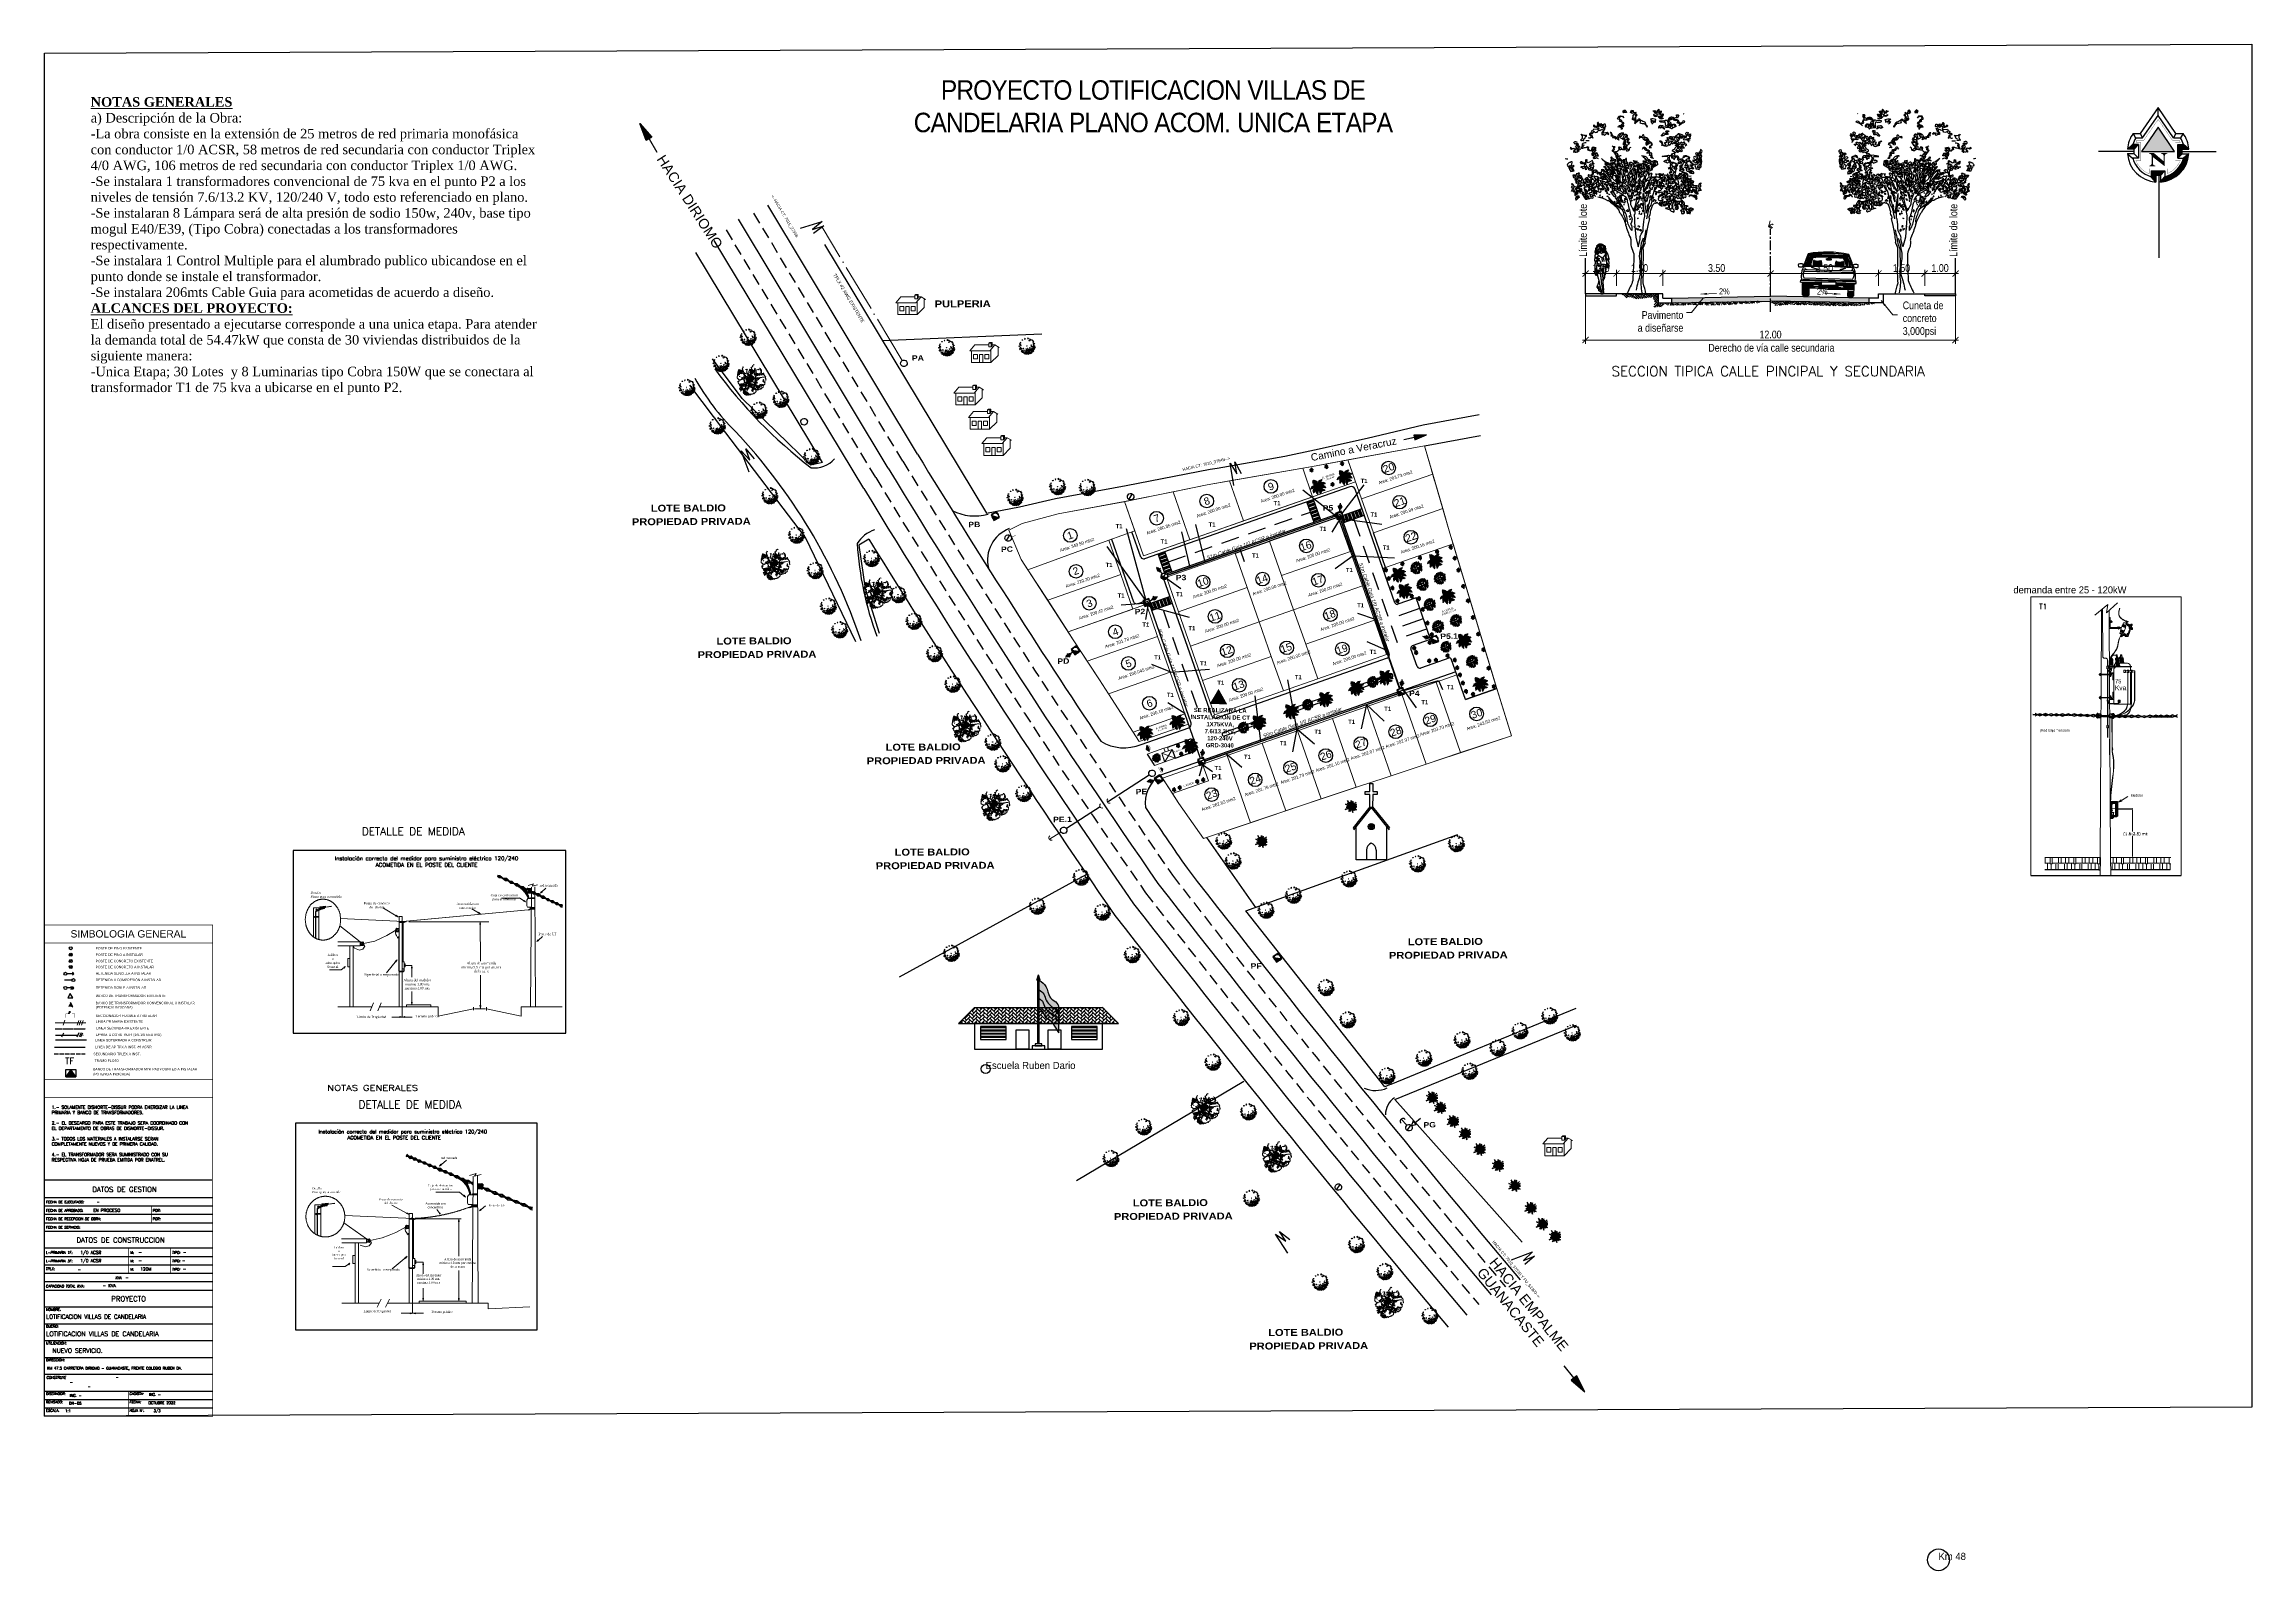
# Model space of a CAD drawing. Extents: x 604418 to 606014, y 1310869 to 1312555.
# Drawn here: x 605408 to 606014, y 1310869 to 1311287 of the extents above; entities outside this region: 1.
import ezdxf
from ezdxf.enums import TextEntityAlignment as Align

# ---------------------------------------------------------------- set-up
doc = ezdxf.new("R2010")
doc.units = 0
doc.header["$MEASUREMENT"] = 0
for name, pattern in [('ACAD_ISO02W100', [15, 12, -3]), ('ACAD_ISO04W100', [30, 24, -3, 0, -3]), ('ACAD_ISO06W100', [36, 24, -3, 0, -3, 0, -3, 0, -3]), ('ACAD_ISO14W100', [24, 12, -3, 0, -3, 0, -3, 0, -3]), ('CENTRO', [2, 1.25, -0.25, 0.25, -0.25]), ('CONTINUA', [0]), ('DASHDOT', [1, 0.5, -0.25, 0, -0.25]), ('DASHED', [0.75, 0.5, -0.25]), ('SUBTERRANEO', [4.7625, 3.175, -1.5875])]:
    doc.linetypes.add(name, pattern=pattern)
doc.layers.get('0').update_dxf_attribs({"color": 10})
for name, color, linetype in [('0.CARTOGRAFIA', 8, 'Continuous'), ('1 Calles', 7, 'Continuous'), ('1 gris', 9, 'Continuous'), ('AMBIENTACION', 74, 'Continuous'), ('ANDENES-TITO', 2, 'Continuous'), ('APOYO EXISTENTE CONCRETO', 7, 'Continuous'), ('ARBOLES', 102, 'Continuous'), ('AUTOS', 1, 'Continuous'), ('cartografía', 133, 'Continuous'), ('CVL_CUADCON_TIT', 7, 'Continuous'), ('DETALLES', 7, 'Continuous'), ('FLORES', 7, 'Continuous'), ('HPC A INSTALAR', 1, 'Continuous'), ('INFO', 4, 'Continuous'), ('KILOMETROS_CN', 7, 'Continuous'), ('LANDSCAPE', 94, 'Continuous'), ('LOTES', 6, 'Continuous'), ('MT A INSTALAR', 3, 'Continuous'), ('MUEBLES', 2, 'Continuous'), ('NORTE', 1, 'Continuous'), ('NOTAS', 2, 'Continuous'), ('PALME-1', 82, 'Continuous'), ('parqueos', 4, 'Continuous'), ('Q01 - CALLES', 127, 'Continuous'), ('REMATES', 7, 'Continuous'), ('RETE SENCILLA', 7, 'Continuous'), ('ROTULOS LOTES', 1, 'Continuous'), ('SIMBOLOS', 7, 'Continuous'), ('SITIOS_INTERES_CN', 7, 'Continuous'), ('TEXTO', 2, 'Continuous'), ('TEXTO 2', 7, 'Continuous'), ('TPG-texto', 3, 'Continuous'), ('TRAMOS', 92, 'Continuous'), ('VPORTS', 7, 'Continuous')]:
    doc.layers.add(name, color=color, linetype=linetype)
for name, color, linetype, lineweight in [('1-Cartografia', 7, 'Continuous', 13), ('2.RED_MT_INSTALAR', 1, 'ACAD_ISO14W100', 30), ('A-RMT Existente', 3, 'DASHDOT', 13), ('Cajetín', 7, 'Continuous', 40), ('Camino', 43, 'Continuous', 15), ('Casas', 47, 'Continuous', 25), ('LMT a INSTALAR', 6, 'ACAD_ISO06W100', 9), ('RED MT EXISTENTE', 7, 'ACAD_ISO04W100', 25)]:
    doc.layers.add(name, color=color, linetype=linetype, lineweight=lineweight)
doc.styles.add('16mm', font='simplex_.ttf', dxfattribs={"height": 1.6})
doc.styles.add('5mm', font='simplex', dxfattribs={"height": 5})
doc.styles.add('AR', font='arial.ttf', dxfattribs={"height": 1.5})
doc.styles.add('ARCH', font='archt.shx', dxfattribs={"width": 0.9})
doc.styles.add('ARCHT.SHX', font='archt.shx')
doc.styles.add('ARIAL', font='')
doc.styles.add('ATTR', font='romans.shx', dxfattribs={"width": 0.8, "height": 0.7})
doc.styles.add('B', font='arial.ttf', dxfattribs={"height": 0.0254})
doc.styles.add('HUECA1', font='HUECA1.shx')
doc.styles.add('ITALICC', font='italicc_.ttf')
doc.styles.add('narrow', font='ARIALN.TTF')
doc.styles.add('PUNTOS PI', font='arial.ttf', dxfattribs={"height": 2.75})
doc.styles.add('ROMANA', font='romand.shx')
doc.styles.add('ROMANS', font='romans.shx', dxfattribs={"width": 0.9})
doc.styles.add('romant', font='romant.shx')
doc.styles.add('ROTULOS', font='arial.ttf', dxfattribs={"height": 3})
doc.styles.add('SWIS', font='swissek.ttf', dxfattribs={"height": 0.24})
doc.styles.add('TSN - Arial Narrow', font='ARIALN.TTF')
doc.styles.add('TTT', font='romant.shx', dxfattribs={"height": 0.3})
doc.styles.get('ARIAL').set_extended_font_data('Arial Black', bold=True)
doc.linetypes.add('FENCELINE2', pattern='A,0.25,-0.1,[132,ltypeshp.shx,S=0.1,R=0,X=-0.1,Y=0],-0.1,1', length=1.45)
doc.linetypes.add('RAYAXXX', pattern='A,0.8,["XXX",Standard,S=0.08,R=0,X=0,Y=-0.04],-0.22', length=1.02)
doc.linetypes.add('VIA SOTERRADA', pattern='A,12.7,-5.08,["VS",Standard,S=2.54,R=0,X=-2.54,Y=-1.27],-5.08', length=22.86)
doc.dimstyles.new('1-100', dxfattribs={"dimtxt": 0.25, "dimasz": 0.2, "dimexe": 0.125, "dimexo": 0.25, "dimgap": 0.05, "dimtad": 1, "dimzin": 1, "dimdsep": 46, "dimtxsty": 'narrow', "dimblk": 'ARCHTICK', "dimcen": 0.2, "dimdle": 0.1, "dimclrd": 256, "dimclre": 256, "dimclrt": 7, "dimadec": 0, "dimazin": 0, "dimtfac": 1, "dimtmove": 2, "dimatfit": 3, "dimfxl": 1, "dimlwd": 13, "dimlwe": 13, "dimarcsym": 0})
pattern_1 = [(0, (-972984.01644, -2512526.4923), (0, 0.87657768338), []), (0, (-972984.01644, -2512526.3827), (0, 0.87657768338), []), (0, (-972984.01644, -2512526.2731), (0, 0.87657768338), [])]
pattern_2 = [(37.5, (-370633.406, -310809.253), (-1.6000313, 48.9413237), [0, -38.608, 0, -43.18, 0, -41.275]), (7.5, (-370633.406, -310809.25), (44.952328, 71.68251), [0, -20.828, 0, -34.798, 0, -13.335]), (327.5, (-370664.648, -310809.253), (79.099237, 0.1437185), [0, -12.7, 0, -45.72, 0, -59.69]), (317.5, (-370664.65, -310809.25), (76.355645, 22.292932), [0, -6.35, 0, -29.972, 0, -34.29])]

# ---------------------------------------------------------------- blocks, each defined once
blk = doc.blocks.new('SIMBOLOS_N_331')
at = {"layer": 'SIMBOLOS', "color": 0}
blk.add_circle((0, 0), 10, dxfattribs=at)
blk = doc.blocks.new('SIMBOLOS_N_41')
at = {"layer": 'SIMBOLOS', "color": 0}
blk.add_circle((0, 0), 3, dxfattribs=at)
blk = doc.blocks.new('*X1896')
at = {"color": 0}
for p, q in [((38.73, 173.35), (38.68, 173.35)), ((38.81, 173.33), (38.72, 173.33)), ((38.89, 173.3), (38.76, 173.3)), ((38.97, 173.28), (38.79, 173.28)), ((39.04, 173.26), (38.83, 173.26)), ((39.11, 173.24), (38.86, 173.24)), ((39.18, 173.22), (38.9, 173.22)), ((39.24, 173.2), (38.93, 173.2)), ((39.3, 173.18), (38.97, 173.18)), ((39.36, 173.16), (39, 173.16)), ((39.42, 173.14), (39.03, 173.14)), ((39.48, 173.12), (39.07, 173.12)), ((39.54, 173.1), (39.1, 173.1)), ((39.59, 173.08), (39.13, 173.08)), ((39.64, 173.06), (39.16, 173.06)), ((39.7, 173.04), (39.19, 173.04)), ((39.75, 173.02), (39.22, 173.02)), ((39.8, 173), (39.25, 173)), ((39.85, 172.98), (39.28, 172.98)), ((39.89, 172.96), (39.31, 172.96)), ((39.94, 172.94), (39.34, 172.94)), ((39.99, 172.92), (39.37, 172.92)), ((40.03, 172.9), (39.4, 172.9)), ((40.08, 172.88), (39.43, 172.88)), ((40.12, 172.86), (39.46, 172.86)), ((40.16, 172.84), (39.49, 172.84)), ((40.21, 172.82), (39.52, 172.82)), ((40.25, 172.8), (39.54, 172.8)), ((40.29, 172.78), (39.57, 172.78)), ((40.33, 172.76), (39.6, 172.76)), ((40.37, 172.74), (39.63, 172.74)), ((40.41, 172.72), (39.65, 172.72)), ((40.44, 172.7), (39.68, 172.7)), ((40.48, 172.67), (39.7, 172.67)), ((40.52, 172.65), (39.73, 172.65)), ((40.56, 172.63), (39.76, 172.63)), ((40.59, 172.61), (39.78, 172.61)), ((40.63, 172.59), (39.81, 172.59)), ((40.66, 172.57), (39.83, 172.57)), ((40.7, 172.55), (39.86, 172.55)), ((40.73, 172.53), (39.88, 172.53)), ((40.77, 172.51), (39.91, 172.51)), ((40.8, 172.49), (39.93, 172.49)), ((40.83, 172.47), (39.95, 172.47)), ((40.87, 172.45), (39.98, 172.45)), ((40.9, 172.43), (40, 172.43)), ((40.93, 172.41), (40.02, 172.41)), ((40.96, 172.39), (40.05, 172.39)), ((41, 172.37), (40.07, 172.37)), ((41.03, 172.35), (40.09, 172.35)), ((41.06, 172.33), (40.12, 172.33)), ((41.09, 172.31), (40.14, 172.31)), ((41.12, 172.29), (40.16, 172.29)), ((41.15, 172.27), (40.18, 172.27)), ((41.18, 172.25), (40.2, 172.25)), ((41.21, 172.23), (40.23, 172.23)), ((41.23, 172.21), (40.25, 172.21)), ((41.26, 172.19), (40.27, 172.19)), ((41.29, 172.17), (40.29, 172.17)), ((41.32, 172.15), (40.31, 172.15)), ((41.35, 172.13), (40.33, 172.13)), ((41.37, 172.11), (40.35, 172.11)), ((41.4, 172.09), (40.37, 172.09)), ((41.43, 172.07), (40.39, 172.07)), ((41.45, 172.05), (40.41, 172.05)), ((41.48, 172.02), (40.43, 172.02)), ((41.51, 172), (40.45, 172)), ((41.53, 171.98), (40.47, 171.98)), ((41.56, 171.96), (40.49, 171.96)), ((41.58, 171.94), (40.51, 171.94)), ((41.61, 171.92), (40.53, 171.92)), ((41.63, 171.9), (40.55, 171.9)), ((41.66, 171.88), (40.57, 171.88)), ((41.68, 171.86), (40.59, 171.86)), ((41.71, 171.84), (40.61, 171.84)), ((41.73, 171.82), (40.63, 171.82)), ((41.75, 171.8), (40.65, 171.8)), ((41.78, 171.78), (40.66, 171.78)), ((41.8, 171.76), (40.68, 171.76)), ((41.82, 171.74), (40.7, 171.74)), ((41.85, 171.72), (40.72, 171.72)), ((41.87, 171.7), (40.74, 171.7)), ((41.89, 171.68), (40.75, 171.68)), ((41.92, 171.66), (40.77, 171.66)), ((41.94, 171.64), (40.79, 171.64)), ((41.96, 171.62), (40.81, 171.62)), ((41.98, 171.6), (40.82, 171.6)), ((42, 171.58), (40.84, 171.58)), ((42.03, 171.56), (40.86, 171.56)), ((42.05, 171.54), (40.87, 171.54)), ((42.07, 171.52), (40.89, 171.52)), ((42.09, 171.5), (40.91, 171.5)), ((42.11, 171.48), (40.92, 171.48)), ((42.13, 171.46), (40.94, 171.46)), ((42.15, 171.44), (40.96, 171.44)), ((42.17, 171.42), (40.97, 171.42)), ((42.19, 171.39), (40.99, 171.39)), ((42.21, 171.37), (41, 171.37)), ((42.23, 171.35), (41.02, 171.35)), ((42.25, 171.33), (41.04, 171.33)), ((42.27, 171.31), (41.05, 171.31)), ((42.29, 171.29), (41.07, 171.29)), ((42.31, 171.27), (41.08, 171.27)), ((42.33, 171.25), (41.1, 171.25)), ((42.35, 171.23), (41.11, 171.23)), ((42.37, 171.21), (41.13, 171.21)), ((42.38, 171.19), (41.14, 171.19)), ((42.4, 171.17), (41.16, 171.17)), ((42.42, 171.15), (41.17, 171.15)), ((42.44, 171.13), (41.19, 171.13)), ((42.46, 171.11), (41.2, 171.11)), ((42.48, 171.09), (41.21, 171.09)), ((42.49, 171.07), (41.23, 171.07)), ((42.51, 171.05), (41.24, 171.05)), ((42.53, 171.03), (41.26, 171.03)), ((42.55, 171.01), (41.27, 171.01)), ((42.56, 170.99), (41.28, 170.99)), ((42.58, 170.97), (41.3, 170.97)), ((42.6, 170.95), (41.31, 170.95)), ((42.62, 170.93), (41.33, 170.93)), ((42.63, 170.91), (41.34, 170.91)), ((42.65, 170.89), (41.35, 170.89)), ((42.67, 170.87), (41.37, 170.87)), ((42.68, 170.85), (41.38, 170.85)), ((42.7, 170.83), (41.39, 170.83)), ((42.71, 170.81), (41.41, 170.81)), ((42.73, 170.79), (41.42, 170.79)), ((42.75, 170.76), (41.43, 170.76)), ((42.76, 170.74), (41.44, 170.74)), ((42.78, 170.72), (41.46, 170.72)), ((42.79, 170.7), (41.47, 170.7)), ((42.81, 170.68), (41.48, 170.68)), ((42.82, 170.66), (41.49, 170.66)), ((42.84, 170.64), (41.51, 170.64)), ((42.85, 170.62), (41.52, 170.62)), ((42.87, 170.6), (41.53, 170.6)), ((42.89, 170.58), (41.54, 170.58)), ((42.9, 170.56), (41.55, 170.56)), ((42.91, 170.54), (41.57, 170.54)), ((42.93, 170.52), (41.58, 170.52)), ((42.94, 170.5), (41.59, 170.5)), ((42.96, 170.48), (41.6, 170.48)), ((42.97, 170.46), (41.61, 170.46)), ((42.99, 170.44), (41.62, 170.44)), ((43, 170.42), (41.64, 170.42)), ((43.01, 170.4), (41.65, 170.4)), ((43.03, 170.38), (41.66, 170.38)), ((43.04, 170.36), (41.67, 170.36)), ((43.06, 170.34), (41.68, 170.34)), ((43.07, 170.32), (41.69, 170.32)), ((43.08, 170.3), (41.7, 170.3)), ((43.1, 170.28), (41.71, 170.28)), ((43.11, 170.26), (41.72, 170.26)), ((43.12, 170.24), (41.73, 170.24)), ((43.14, 170.22), (41.74, 170.22)), ((43.15, 170.2), (41.76, 170.2)), ((43.16, 170.18), (41.77, 170.18)), ((43.18, 170.16), (41.78, 170.16)), ((43.19, 170.13), (41.79, 170.13)), ((43.2, 170.11), (41.8, 170.11)), ((43.21, 170.09), (41.81, 170.09)), ((43.22, 170.07), (41.82, 170.07)), ((43.23, 170.05), (41.83, 170.05)), ((43.23, 170.03), (41.84, 170.03)), ((43.24, 170.01), (41.85, 170.01)), ((43.25, 169.99), (41.86, 169.99)), ((43.26, 169.97), (41.86, 169.97)), ((43.27, 169.95), (41.87, 169.95)), ((43.27, 169.93), (41.88, 169.93)), ((43.28, 169.91), (41.89, 169.91)), ((43.29, 169.89), (41.9, 169.89)), ((43.3, 169.87), (41.91, 169.87)), ((43.31, 169.85), (41.92, 169.85)), ((43.31, 169.83), (41.93, 169.83)), ((43.32, 169.81), (41.94, 169.81)), ((43.33, 169.79), (41.95, 169.79)), ((43.34, 169.77), (41.96, 169.77)), ((43.34, 169.75), (41.97, 169.75)), ((43.35, 169.73), (41.97, 169.73)), ((43.36, 169.71), (41.98, 169.71)), ((43.37, 169.69), (41.99, 169.69)), ((43.37, 169.67), (42, 169.67)), ((43.38, 169.65), (42.01, 169.65)), ((43.39, 169.63), (42.02, 169.63)), ((43.39, 169.61), (42.03, 169.61)), ((43.4, 169.59), (42.03, 169.59)), ((43.41, 169.57), (42.04, 169.57)), ((43.41, 169.55), (42.05, 169.55)), ((43.42, 169.53), (42.06, 169.53)), ((43.43, 169.51), (42.07, 169.51)), ((43.43, 169.48), (42.07, 169.48)), ((43.44, 169.46), (42.08, 169.46)), ((43.45, 169.44), (42.09, 169.44)), ((43.45, 169.42), (42.1, 169.42)), ((43.46, 169.4), (42.1, 169.4)), ((43.47, 169.38), (42.11, 169.38)), ((43.47, 169.36), (42.12, 169.36)), ((43.48, 169.34), (42.13, 169.34)), ((43.48, 169.32), (42.13, 169.32)), ((43.49, 169.3), (42.14, 169.3)), ((43.5, 169.28), (42.15, 169.28)), ((43.5, 169.26), (42.16, 169.26)), ((43.51, 169.24), (42.16, 169.24)), ((43.51, 169.22), (42.17, 169.22)), ((43.52, 169.2), (42.18, 169.2)), ((43.53, 169.18), (42.18, 169.18)), ((43.53, 169.16), (42.19, 169.16)), ((43.54, 169.14), (42.2, 169.14)), ((43.54, 169.12), (42.2, 169.12)), ((43.55, 169.1), (42.21, 169.1)), ((43.55, 169.08), (42.22, 169.08)), ((43.56, 169.06), (42.22, 169.06)), ((43.56, 169.04), (42.23, 169.04)), ((43.57, 169.02), (42.24, 169.02)), ((43.57, 169), (42.24, 169)), ((43.58, 168.98), (42.25, 168.98)), ((43.58, 168.96), (42.26, 168.96)), ((43.59, 168.94), (42.26, 168.94)), ((43.59, 168.92), (42.27, 168.92)), ((43.6, 168.9), (42.27, 168.9)), ((43.6, 168.88), (42.28, 168.88)), ((43.61, 168.85), (42.29, 168.85)), ((43.61, 168.83), (42.29, 168.83)), ((43.62, 168.81), (42.3, 168.81)), ((43.62, 168.79), (42.3, 168.79)), ((43.63, 168.77), (42.31, 168.77)), ((43.63, 168.75), (42.31, 168.75)), ((43.64, 168.73), (42.32, 168.73)), ((43.64, 168.71), (42.33, 168.71)), ((43.65, 168.69), (42.35, 168.69)), ((43.65, 168.67), (42.37, 168.67)), ((43.65, 168.65), (42.4, 168.65)), ((43.66, 168.63), (42.42, 168.63)), ((43.66, 168.61), (42.44, 168.61)), ((43.67, 168.59), (42.47, 168.59)), ((43.67, 168.57), (42.49, 168.57)), ((43.67, 168.55), (42.51, 168.55)), ((43.68, 168.53), (42.54, 168.53)), ((43.68, 168.51), (42.56, 168.51)), ((43.69, 168.49), (42.59, 168.49)), ((43.69, 168.47), (42.61, 168.47)), ((43.69, 168.45), (42.63, 168.45)), ((43.7, 168.43), (42.66, 168.43)), ((43.7, 168.41), (42.68, 168.41)), ((43.7, 168.39), (42.7, 168.39)), ((43.71, 168.37), (42.73, 168.37)), ((43.71, 168.35), (42.75, 168.35)), ((43.71, 168.33), (42.77, 168.33)), ((43.72, 168.31), (42.8, 168.31)), ((43.72, 168.29), (42.82, 168.29)), ((43.72, 168.27), (42.84, 168.27)), ((43.73, 168.25), (42.87, 168.25)), ((43.73, 168.22), (42.89, 168.22)), ((43.73, 168.2), (42.91, 168.2)), ((43.74, 168.18), (42.94, 168.18)), ((43.74, 168.16), (42.96, 168.16)), ((43.74, 168.14), (42.99, 168.14)), ((43.75, 168.12), (43.01, 168.12)), ((43.75, 168.1), (43.03, 168.1)), ((43.75, 168.08), (43.06, 168.08)), ((43.75, 168.06), (43.08, 168.06)), ((43.76, 168.04), (43.1, 168.04)), ((43.76, 168.02), (43.13, 168.02)), ((43.76, 168), (43.15, 168)), ((43.76, 167.98), (43.17, 167.98)), ((43.77, 167.96), (43.2, 167.96)), ((43.77, 167.94), (43.22, 167.94)), ((43.77, 167.92), (43.24, 167.92)), ((43.77, 167.9), (43.27, 167.9)), ((43.77, 167.88), (43.29, 167.88)), ((43.78, 167.86), (43.32, 167.86)), ((43.78, 167.84), (43.34, 167.84)), ((43.78, 167.82), (43.36, 167.82)), ((43.78, 167.8), (43.39, 167.8)), ((43.78, 167.78), (43.41, 167.78)), ((43.79, 167.76), (43.43, 167.76)), ((43.79, 167.74), (43.46, 167.74)), ((43.79, 167.72), (43.48, 167.72)), ((43.79, 167.7), (43.5, 167.7)), ((43.79, 167.68), (43.53, 167.68)), ((43.8, 167.66), (43.55, 167.66)), ((43.8, 167.64), (43.57, 167.64)), ((43.8, 167.62), (43.6, 167.62)), ((43.8, 167.59), (43.62, 167.59)), ((43.8, 167.57), (43.64, 167.57)), ((43.8, 167.55), (43.67, 167.55)), ((43.8, 167.53), (43.69, 167.53)), ((43.8, 167.51), (43.72, 167.51)), ((43.81, 167.49), (43.74, 167.49))]:
    blk.add_line(p, q, dxfattribs=at)
blk = doc.blocks.new('MAFEMOQUE')
at = {"linetype": 'Continuous'}
blk.add_hatch(color=7, dxfattribs=at).paths.add_polyline_path([(579131.2, 1339782.2), (579129.1, 1339782.2), (579129.1, 1339782, -0.41745), (579130.2, 1339781.1), (579130.2, 1339777.2, -0.359517), (579129.1, 1339776.4), (579129.1, 1339776.2), (579131.9, 1339776.2), (579131.9, 1339776.4, -0.390193), (579130.7, 1339777.3), (579130.7, 1339780.7), (579130.8, 1339780.5), (579136.2, 1339776.2), (579136.2, 1339781, -0.430408), (579137.4, 1339782), (579137.4, 1339782.2), (579134.6, 1339782.2), (579134.6, 1339782, -0.41042), (579135.8, 1339780.8), (579135.8, 1339778.3)])
at = {"color": 7, "linetype": 'Continuous'}
blk.add_line((579133.5, 1339772.6), (579133.5, 1339733.8), dxfattribs=at)
at = {"layer": 'NORTE', "color": 7}
for p, q in [((579133.2, 1339803.2), (579124.9, 1339791.3)), ((579126, 1339789.2), (579133.2, 1339799.5)), ((579133.2, 1339799.5), (579133.2, 1339803.3)), ((579141.4, 1339791.3), (579133.2, 1339803.2)), ((579140.3, 1339789.2), (579133.2, 1339799.5)), ((579133.2, 1339799.5), (579133.2, 1339799.5)), ((579121.6, 1339791.3), (579122.8, 1339789.2)), ((579121.6, 1339791.3), (579124.9, 1339791.3)), ((579122.8, 1339789.2), (579126, 1339789.2)), ((579124.9, 1339791.3), (579126, 1339789.2)), ((579141.4, 1339791.3), (579140.3, 1339789.2)), ((579140.3, 1339789.2), (579143.5, 1339789.2)), ((579141.4, 1339791.3), (579144.7, 1339791.3)), ((579144.7, 1339791.3), (579143.5, 1339789.2)), ((579122.1, 1339783), (579105.6, 1339783)), ((579119, 1339784), (579121.4, 1339786.1)), ((579122.1, 1339784), (579119, 1339784)), ((579119, 1339781.9), (579121.4, 1339779.8)), ((579122.1, 1339781.9), (579119, 1339781.9)), ((579124.1, 1339786.1), (579121.4, 1339786.1)), ((579124.1, 1339779.8), (579121.4, 1339779.8)), ((579124.1, 1339786.1), (579122.1, 1339784)), ((579124.1, 1339786.1), (579122.1, 1339784)), ((579122.1, 1339781.9), (579122.1, 1339784)), ((579122.1, 1339781.9), (579124.1, 1339779.8)), ((579124.1, 1339786.1), (579124.1, 1339779.8)), ((579142.2, 1339786.1), (579144.9, 1339786.1)), ((579142.2, 1339786.1), (579144.2, 1339784)), ((579142.2, 1339786.1), (579144.2, 1339784)), ((579142.2, 1339779.9), (579142.2, 1339786.1)), ((579142.2, 1339786.1), (579142.2, 1339779.8)), ((579144.2, 1339781.9), (579142.2, 1339779.8)), ((579142.2, 1339779.8), (579144.9, 1339779.8)), ((579142.5, 1339780.2), (579142.5, 1339785.7)), ((579142.8, 1339780.5), (579142.8, 1339785.4)), ((579143.2, 1339780.9), (579143.2, 1339785.1)), ((579143.5, 1339781.2), (579143.5, 1339784.7)), ((579143.8, 1339781.5), (579143.8, 1339784.4)), ((579144.2, 1339781.9), (579144.2, 1339784.1)), ((579144.2, 1339784), (579147.3, 1339784)), ((579144.2, 1339781.9), (579144.2, 1339784)), ((579144.2, 1339783), (579159.9, 1339783)), ((579144.2, 1339781.9), (579147.3, 1339781.9)), ((579144.8, 1339774.9), (579144.8, 1339779.7)), ((579147.3, 1339784), (579144.9, 1339786.1)), ((579147.3, 1339781.9), (579144.9, 1339779.8)), ((579145.2, 1339775.4), (579145.2, 1339780.1)), ((579145.5, 1339775.9), (579145.5, 1339780.4)), ((579145.8, 1339776.5), (579145.8, 1339780.7)), ((579146.2, 1339777.2), (579146.2, 1339780.9)), ((579146.5, 1339778), (579146.5, 1339781.2)), ((579146.8, 1339779.1), (579146.8, 1339781.5)), ((579147.1, 1339780.5), (579147.1, 1339781.8)), ((579130, 1339774), (579136.3, 1339774)), ((579130, 1339774), (579130, 1339771.3)), ((579130, 1339774), (579132.1, 1339771.9)), ((579130, 1339774), (579132.1, 1339771.9)), ((579132.1, 1339768.8), (579130, 1339771.3)), ((579130.3, 1339771), (579130.3, 1339773.7)), ((579130.6, 1339770.6), (579130.6, 1339773.4)), ((579131, 1339770.2), (579131, 1339773.1)), ((579131.3, 1339769.8), (579131.3, 1339772.8)), ((579131.6, 1339769.4), (579131.6, 1339772.4)), ((579131.9, 1339769), (579131.9, 1339772.1)), ((579132.1, 1339771.9), (579132.1, 1339768.8)), ((579134.2, 1339771.9), (579132.1, 1339771.9)), ((579134.2, 1339771.9), (579136.3, 1339774)), ((579134.2, 1339771.9), (579134.2, 1339768.8)), ((579134.2, 1339768.8), (579136.3, 1339771.3)), ((579134.3, 1339768.8), (579134.3, 1339768.9)), ((579134.6, 1339768.8), (579134.6, 1339769.3)), ((579134.9, 1339768.9), (579134.9, 1339769.7)), ((579135.2, 1339768.9), (579135.2, 1339770.1)), ((579135.6, 1339769), (579135.6, 1339770.5)), ((579135.9, 1339769), (579135.9, 1339770.9)), ((579136.2, 1339769.1), (579136.2, 1339771.2)), ((579136.3, 1339774), (579136.3, 1339771.3)), ((579136.6, 1339769.2), (579136.6, 1339771.3)), ((579136.9, 1339769.3), (579136.9, 1339771.4)), ((579137.2, 1339769.4), (579137.2, 1339771.5)), ((579137.6, 1339769.5), (579137.6, 1339771.7)), ((579137.9, 1339769.6), (579137.9, 1339771.8)), ((579138.2, 1339769.7), (579138.2, 1339772)), ((579138.6, 1339769.8), (579138.6, 1339772.1)), ((579138.9, 1339770), (579138.9, 1339772.3)), ((579139.2, 1339770.1), (579139.2, 1339772.5)), ((579139.5, 1339770.3), (579139.5, 1339772.7)), ((579139.9, 1339770.5), (579139.9, 1339772.9)), ((579140.2, 1339770.6), (579140.2, 1339773.1)), ((579140.5, 1339770.8), (579140.5, 1339773.3)), ((579140.9, 1339771), (579140.9, 1339773.6)), ((579141.2, 1339771.3), (579141.2, 1339773.9)), ((579141.5, 1339771.5), (579141.5, 1339774.2)), ((579141.9, 1339771.7), (579141.9, 1339774.5)), ((579142.2, 1339772), (579142.2, 1339774.9)), ((579142.5, 1339772.3), (579142.5, 1339775.3)), ((579142.8, 1339772.6), (579142.8, 1339775.7)), ((579143.2, 1339772.9), (579143.2, 1339776.1)), ((579143.5, 1339773.2), (579143.5, 1339776.7)), ((579143.8, 1339773.6), (579143.8, 1339777.2)), ((579144.2, 1339774), (579144.2, 1339777.9)), ((579144.5, 1339774.4), (579144.5, 1339778.7))]:
    blk.add_line(p, q, dxfattribs=at)
at = {"layer": 'NORTE', "color": 7, "const_width": 0.104}
for points in [[(579123.4, 1339788.2, 0.025911), (579122.9, 1339787.1), (579125.2, 1339787.1), (579125.2, 1339778.8), (579122.9, 1339778.8, 0.202993), (579129, 1339772.7), (579129, 1339775), (579137.3, 1339775), (579137.3, 1339772.7, 0.202993), (579143.4, 1339778.8), (579141.1, 1339778.8), (579141.1, 1339787.1), (579143.4, 1339787.1, 0.025911), (579142.9, 1339788.2), (579139.7, 1339788.2), (579133.2, 1339797.7), (579126.6, 1339788.2)], [(579129.1, 1339776.2), (579129.1, 1339776.4, 0.359517), (579130.2, 1339777.2), (579130.2, 1339781.1, 0.41745), (579129.1, 1339782), (579129.1, 1339782.2), (579131.2, 1339782.2), (579135.8, 1339778.3), (579135.8, 1339780.8, 0.41042), (579134.6, 1339782), (579134.6, 1339782.2), (579137.4, 1339782.2), (579137.4, 1339782, 0.430408), (579136.2, 1339781), (579136.2, 1339776.2), (579130.8, 1339780.5), (579130.7, 1339780.7), (579130.7, 1339777.3, 0.390193), (579131.9, 1339776.4), (579131.9, 1339776.2)], [(579129.1, 1339776.2), (579129.1, 1339776.4, 0.359517), (579130.2, 1339777.2), (579130.2, 1339781.1, 0.41745), (579129.1, 1339781.9), (579129.1, 1339782.2), (579131.2, 1339782.2), (579135.8, 1339778.3), (579135.8, 1339780.8, 0.41042), (579134.6, 1339782), (579134.6, 1339782.1), (579137.4, 1339782.1), (579137.4, 1339782, 0.430408), (579136.2, 1339780.9), (579136.2, 1339776.2), (579130.8, 1339780.4), (579130.7, 1339780.6), (579130.7, 1339777.3, 0.390193), (579131.9, 1339776.4), (579131.9, 1339776.2)]]:
    blk.add_lwpolyline(points, format="xyb", close=True, dxfattribs=at)
at = {"layer": 'NORTE', "color": 7}
blk.add_lwpolyline([(579128, 1339783), (579128, 1339783), (579138.4, 1339783), (579138.4, 1339783), (579140.8, 1339783), (579133.2, 1339794.1), (579125.5, 1339783)], close=True, dxfattribs=at)
blk.add_lwpolyline([(579134.3, 1339768.9), (579136.3, 1339771.3, 0.207376), (579143.8, 1339777.2, -0.200643), (579138.6, 1339769.8, -0.0872), (579134.2, 1339768.8, -0.024656)], format="xyb", dxfattribs=at)
for radius, start, end in [(14.2, 144.1347, 175.8002), (12.1, 149.0148, 165.0837), (12.1, 14.9163, 30.9852), (14.2, 4.1998, 35.8653), (14.2, 184.1998, 265.8002), (12.1, 194.9163, 255.0837), (14.2, 274.1998, 355.8002), (14.2, 274.1998, 355.8002), (12.1, 284.9163, 345.0837)]:
    blk.add_arc((579133.2, 1339783), radius, start, end, dxfattribs=at)
for points in [[(579125.5, 1339783), (579133.2, 1339794.1), (579140.8, 1339783), (579133.2, 1339794.1)], [(579119, 1339784), (579121.4, 1339786.1), (579122.1, 1339784), (579124.1, 1339786.1)], [(579142.2, 1339786.1), (579144.9, 1339786.1), (579144.2, 1339784.1), (579147.3, 1339784)], [(579130, 1339774), (579132.1, 1339771.9), (579136.3, 1339774), (579134.2, 1339771.9)]]:
    blk.add_solid(points, dxfattribs=at)
at = {"layer": 'NORTE', "color": 7, "linetype": 'Continuous', "xscale": 1.625702399760485, "yscale": 1.625702399760485, "zscale": 1.625702399760485, "rotation": 270}
blk.add_blockref('*X1896', (578862, 1339840.1), dxfattribs=at)
blk = doc.blocks.new('A$C48C97B70')
at = {"layer": 'PALME-1', "lineweight": 5}
for p, q in [((0.17, 3.31), (0.08, 3.19)), ((0.08, 3.19), (0.12, 3.28)), ((0.11, 3.44), (0.28, 3.37)), ((0.4, 3.43), (0.11, 3.44)), ((0.24, 3.64), (0.66, 3.55)), ((0.77, 3.6), (0.24, 3.64)), ((0.59, 3.52), (0.24, 3.17)), ((0.24, 3.17), (0.4, 3.43)), ((0.49, 3.93), (0.94, 3.65)), ((1.14, 3.71), (0.49, 3.93)), ((0.94, 3.65), (0.49, 3.15)), ((0.49, 3.15), (0.77, 3.6)), ((1.32, 3.74), (0.77, 3.13)), ((0.77, 3.13), (1.14, 3.71)), ((0.79, 4.16), (1.32, 3.74)), ((1.57, 3.78), (0.79, 4.16)), ((1.11, 4.31), (1.96, 3.8)), ((1.77, 3.8), (1.11, 4.31)), ((1.77, 3.8), (1.2, 3.13)), ((1.2, 3.13), (1.57, 3.78)), ((1.59, 3.14), (1.96, 3.8)), ((2.12, 3.8), (1.59, 3.14)), ((1.62, 4.43), (2.12, 3.8)), ((1.96, 3.8), (1.62, 4.43)), ((1.79, 1.6), (2.58, 2.2)), ((2.52, 2.02), (1.79, 1.6)), ((2.46, 1.83), (1.82, 1.24)), ((1.82, 1.24), (2.4, 1.58)), ((1.87, 2.11), (2.65, 2.35)), ((2.58, 2.2), (1.87, 2.11)), ((2.37, 1.4), (1.92, 0.87)), ((1.92, 0.87), (2.35, 1.19)), ((1.96, 3.17), (2.31, 3.78)), ((2.47, 3.76), (1.96, 3.17)), ((2.07, 6.54), (2.17, 6.53)), ((2.22, 6.5), (2.07, 6.54)), ((2.1, 2.61), (2.65, 2.35)), ((2.73, 2.52), (2.1, 2.61)), ((2.34, 1.02), (2.1, 0.54)), ((2.1, 0.54), (2.34, 0.89)), ((2.11, 6.38), (2.41, 6.32)), ((2.56, 6.18), (2.11, 6.38)), ((2.17, 4.4), (2.12, 3.8)), ((2.17, 6.15), (2.69, 6.03)), ((2.79, 5.89), (2.17, 6.15)), ((2.31, 3.78), (2.17, 4.4)), ((2.35, 0.61), (2.24, 0.34)), ((2.24, 0.34), (2.37, 0.48)), ((2.25, 5.88), (2.91, 5.72)), ((3.01, 5.56), (2.25, 5.88)), ((2.32, 6.6), (2.31, 6.42)), ((2.31, 2.87), (2.8, 2.66)), ((2.89, 2.79), (2.31, 2.87)), ((2.41, 6.32), (2.32, 6.6)), ((2.65, 0.59), (2.34, 1.02)), ((2.34, 0.82), (2.54, 0.37)), ((2.35, 1.19), (2.65, 0.59)), ((2.54, 0.37), (2.35, 0.61)), ((2.37, 3.23), (2.62, 3.74)), ((2.77, 3.7), (2.37, 3.23)), ((2.76, 0.85), (2.37, 1.4)), ((2.38, 0.36), (2.46, 0.23)), ((2.39, 5.47), (3.13, 5.33)), ((3.21, 5.15), (2.39, 5.47)), ((2.46, 0.23), (2.39, 0.3)), ((2.4, 1.58), (2.76, 0.85)), ((2.93, 1.24), (2.46, 1.83)), ((2.48, 4.31), (2.47, 3.76)), ((2.62, 3.74), (2.48, 4.31)), ((2.52, 3.07), (2.97, 2.92)), ((3.06, 3.03), (2.52, 3.07)), ((2.52, 2.02), (2.93, 1.24)), ((2.53, 5.1), (3.28, 4.98)), ((3.33, 4.82), (2.53, 5.1)), ((2.55, 6.55), (2.61, 6.12)), ((2.69, 6.03), (2.55, 6.55)), ((3.06, 1.62), (2.58, 2.2)), ((2.65, 2.35), (3.06, 1.62)), ((2.66, 3.27), (2.91, 3.66)), ((3.03, 3.63), (2.66, 3.27)), ((2.68, 4.77), (3.38, 4.63)), ((3.41, 4.48), (2.68, 4.77)), ((3.25, 3.26), (2.73, 3.21)), ((2.73, 3.21), (3.13, 3.13)), ((3.17, 1.97), (2.73, 2.52)), ((2.74, 4.18), (2.77, 3.7)), ((2.91, 3.66), (2.74, 4.18)), ((2.9, 6.41), (2.79, 5.89)), ((2.8, 2.66), (3.17, 1.97)), ((2.87, 4.39), (3.43, 4.33)), ((3.45, 4.18), (2.87, 4.39)), ((3.27, 2.37), (2.89, 2.79)), ((2.91, 5.72), (2.9, 6.41)), ((2.96, 4.03), (3.03, 3.63)), ((3.19, 3.57), (2.96, 4.03)), ((2.97, 2.92), (3.27, 2.37)), ((2.98, 3.34), (3.19, 3.57)), ((3.3, 3.52), (2.98, 3.34)), ((3.22, 6.2), (3.01, 5.56)), ((3.01, 4.14), (3.46, 4.03)), ((3.47, 3.91), (3.01, 4.14)), ((3.33, 2.66), (3.06, 3.03)), ((3.13, 5.33), (3.22, 6.2)), ((3.13, 3.13), (3.33, 2.66)), ((3.18, 3.86), (3.47, 3.74)), ((3.46, 3.62), (3.18, 3.86)), ((3.21, 5.15), (3.48, 5.95)), ((3.39, 2.98), (3.25, 3.26)), ((3.48, 5.95), (3.28, 4.98)), ((3.28, 4.98), (3.76, 5.51)), ((3.76, 5.51), (3.33, 4.82)), ((3.91, 4.98), (3.33, 4.82)), ((3.33, 3.35), (3.39, 2.98)), ((3.53, 3.19), (3.34, 2.71)), ((3.34, 2.71), (3.6, 3.03)), ((3.65, 2.92), (3.37, 2.45)), ((3.37, 2.45), (3.71, 2.79)), ((3.38, 4.63), (3.91, 4.98)), ((3.93, 4.65), (3.41, 4.48)), ((3.43, 4.33), (3.93, 4.65)), ((3.89, 4.36), (3.45, 4.18)), ((3.79, 2.65), (3.45, 2.17)), ((3.45, 2.17), (3.87, 2.52)), ((3.46, 4.03), (3.89, 4.36)), ((3.83, 4.11), (3.47, 3.91)), ((3.47, 3.74), (3.83, 4.11)), ((3.49, 3.3), (3.84, 3.19)), ((3.84, 3.19), (3.53, 3.19)), ((3.58, 3.55), (3.93, 3.41)), ((3.95, 2.39), (3.59, 1.88)), ((3.59, 1.88), (4.07, 2.24)), ((3.6, 3.03), (4.11, 2.99)), ((4.11, 2.99), (3.65, 2.92)), ((3.69, 3.61), (3.84, 4.1)), ((3.93, 3.41), (3.69, 3.61)), ((3.71, 2.79), (4.33, 2.81)), ((4.33, 2.81), (3.79, 2.65)), ((3.84, 4.1), (3.84, 3.69)), ((3.84, 3.69), (4.25, 3.4)), ((3.87, 2.52), (4.65, 2.53)), ((3.93, 1.44), (4.07, 2.24)), ((4.17, 2.11), (3.93, 1.44)), ((3.94, 3.75), (4.03, 4.28)), ((4.25, 3.4), (3.94, 3.75)), ((4.65, 2.53), (3.95, 2.39)), ((4.03, 4.28), (4.08, 3.81)), ((4.07, 2.24), (4.91, 2.27)), ((4.08, 3.81), (4.54, 3.4)), ((4.91, 2.27), (4.17, 2.11)), ((4.35, 1.14), (4.17, 2.11)), ((4.22, 3.86), (4.27, 4.45)), ((4.54, 3.4), (4.22, 3.86)), ((4.27, 4.45), (4.37, 3.91)), ((4.3, 1.97), (5.18, 1.98)), ((4.3, 1.97), (4.35, 1.14)), ((4.37, 3.91), (4.96, 3.41)), ((5.18, 1.98), (4.44, 1.83)), ((4.44, 1.83), (4.68, 1)), ((4.52, 3.96), (4.56, 4.59)), ((4.96, 3.41), (4.52, 3.96)), ((4.56, 4.59), (4.7, 4)), ((4.68, 1), (4.64, 1.67)), ((4.64, 1.67), (5.46, 1.66)), ((5.1, 4.71), (4.7, 4)), ((4.7, 4), (5.33, 3.44)), ((5.46, 1.66), (4.79, 1.56)), ((4.79, 1.56), (5.05, 0.92)), ((4.86, 4.03), (5.1, 4.71)), ((5.62, 4.68), (4.86, 4.03)), ((5.33, 3.44), (4.86, 4.03)), ((5.05, 0.92), (4.96, 1.44)), ((4.96, 1.44), (5.64, 1.44)), ((5.05, 4.06), (5.62, 4.68)), ((5.05, 4.06), (5.72, 3.49)), ((5.64, 1.44), (5.11, 1.36)), ((5.11, 1.36), (5.43, 0.92)), ((5.43, 0.92), (5.22, 1.3)), ((5.25, 4.08), (5.96, 4.57)), ((5.72, 3.49), (5.25, 4.08)), ((5.29, 1.27), (5.78, 1.24)), ((5.78, 1.24), (5.48, 1.18)), ((5.48, 1.18), (5.67, 0.96)), ((5.96, 4.57), (5.5, 4.08)), ((5.5, 4.08), (6.15, 3.56)), ((5.67, 0.96), (5.61, 1.14)), ((5.69, 4.07), (6.3, 4.39)), ((6.15, 3.56), (5.69, 4.07)), ((5.72, 1.1), (5.87, 1.11)), ((5.87, 1.11), (5.78, 1.08)), ((6.3, 4.39), (5.9, 4.05)), ((5.9, 4.05), (6.42, 3.62)), ((6.07, 4.02), (6.59, 4.15)), ((6.42, 3.62), (6.07, 4.02)), ((6.59, 4.15), (6.19, 3.99)), ((6.26, 3.98), (6.66, 3.68)), ((6.46, 3.92), (6.75, 3.97)), ((6.66, 3.68), (6.46, 3.92)), ((6.75, 3.97), (6.59, 3.87)), ((6.71, 3.83), (6.81, 3.73)), ((6.81, 3.73), (6.76, 3.81))]:
    blk.add_line(p, q, dxfattribs=at)
for points in [[(1.2, 2), (0.74, 1.73), (1.13, 1.9)], [(0.99, 1.65), (0.75, 1.48), (0.93, 1.53)], [(1.43, 2.3), (0.77, 2.1), (1.3, 2.14)], [(0.88, 1.42), (0.88, 1.27), (0.86, 1.36)], [(1.74, 2.62), (0.88, 2.47), (1.55, 2.44)], [(1.09, 1.83), (1.02, 1.35), (0.99, 1.65)], [(1.89, 2.75), (1.05, 2.78), (2.04, 2.87)], [(1.3, 2.14), (1.23, 1.47), (1.2, 2)], [(2.04, 2.87), (1.4, 3.17), (2.18, 2.96)], [(1.55, 2.44), (1.46, 1.63), (1.43, 2.3)], [(2.35, 5.01), (1.67, 5.56), (2.27, 5.26)], [(2.42, 4.82), (1.67, 5.2), (2.49, 4.65)], [(1.89, 2.75), (1.81, 1.87), (1.74, 2.62)], [(2.23, 5.44), (1.75, 5.93), (2.19, 5.64)], [(2.49, 4.65), (1.78, 4.69), (2.57, 4.5)], [(2.34, 3.06), (1.86, 3.47), (2.18, 2.96)], [(2.17, 5.81), (1.9, 6.28), (2.16, 5.94)], [(2.15, 6.22), (2.03, 6.48), (2.16, 6.36)], [(2.18, 2.96), (2.13, 2.12), (2.04, 2.87)], [(2.67, 4.34), (2.05, 4.21), (2.57, 4.5)], [(2.16, 6.01), (2.32, 6.47), (2.15, 6.22)], [(2.17, 6.48), (2.24, 6.61), (2.18, 6.54)], [(2.19, 5.64), (2.45, 6.26), (2.17, 5.81)], [(2.61, 3.2), (2.17, 3.58), (2.47, 3.13)], [(2.27, 5.26), (2.58, 6.01), (2.23, 5.44)], [(2.84, 4.08), (2.27, 3.96), (2.75, 4.21)], [(2.47, 3.13), (2.41, 2.35), (2.34, 3.06)], [(2.42, 4.82), (2.77, 5.63), (2.35, 5.01)], [(2.89, 3.31), (2.45, 3.63), (2.76, 3.26)], [(2.57, 4.5), (2.93, 5.26), (2.49, 4.65)], [(3.03, 3.85), (2.49, 3.78), (2.94, 3.96)], [(2.76, 3.26), (2.71, 2.64), (2.61, 3.2)], [(2.75, 4.21), (3.06, 4.92), (2.67, 4.34)], [(3.17, 3.4), (2.71, 3.64), (3.01, 3.35)], [(3.23, 3.64), (2.72, 3.65), (3.11, 3.76)], [(2.94, 3.96), (3.19, 4.53), (2.84, 4.08)], [(3.01, 3.35), (2.92, 2.85), (2.89, 3.31)], [(3.11, 3.76), (3.27, 4.25), (3.03, 3.85)], [(3.29, 3.43), (3.14, 3.09), (3.17, 3.4)], [(3.33, 3.56), (3.35, 3.93), (3.23, 3.64)], [(3.87, 2.16), (3.25, 1.59), (3.89, 1.99)], [(3.82, 2.5), (3.26, 1.95), (3.84, 2.35)], [(3.89, 1.81), (3.26, 1.19), (3.89, 1.61)], [(3.73, 2.8), (3.28, 2.37), (3.78, 2.65)], [(3.87, 1.35), (3.3, 0.76), (3.84, 1.17)], [(3.65, 3.05), (3.31, 2.66), (3.69, 2.94)], [(3.8, 0.96), (3.33, 0.48), (3.76, 0.8)], [(3.52, 3.32), (3.36, 2.98), (3.58, 3.21)], [(3.69, 0.61), (3.37, 0.24), (3.62, 0.41)], [(3.55, 3.72), (3.39, 4.21), (3.62, 3.88)], [(3.51, 0.18), (3.39, 0.08), (3.48, 0.13)], [(3.68, 3.98), (3.44, 4.47), (3.75, 4.11)], [(3.5, 3.61), (3.86, 3.7), (3.55, 3.72)], [(3.84, 4.24), (3.53, 4.74), (3.93, 4.37)], [(3.62, 0.41), (3.64, 0.12), (3.56, 0.29)], [(3.58, 3.21), (4.05, 3), (3.65, 3.05)], [(3.61, 3.46), (3.83, 3.16), (3.73, 3.46)], [(3.62, 3.88), (4.13, 3.88), (3.68, 3.98)], [(4.02, 4.49), (3.69, 5.03), (4.14, 4.63)], [(3.69, 2.94), (4.21, 2.8), (3.73, 2.8)], [(3.76, 0.8), (3.84, 0.26), (3.72, 0.68)], [(3.73, 3.46), (4.13, 3.79), (3.9, 3.45)], [(3.75, 4.11), (4.37, 4.05), (3.84, 4.24)], [(3.78, 2.65), (4.36, 2.55), (3.82, 2.5)], [(3.84, 1.17), (4.1, 0.53), (3.8, 0.96)], [(3.84, 2.35), (4.47, 2.24), (3.87, 2.16)], [(3.89, 1.99), (4.54, 1.69), (3.87, 2.16)], [(3.89, 1.61), (4.32, 0.85), (3.87, 1.35)], [(3.89, 1.81), (4.45, 1.18), (3.89, 1.99)], [(3.9, 3.45), (4.1, 2.98), (4.02, 3.43)], [(3.93, 4.37), (4.7, 4.31), (4.02, 4.49)], [(4.02, 3.43), (4.38, 3.84), (4.16, 3.41)], [(4.26, 4.75), (4.05, 5.44), (4.14, 4.63)], [(4.14, 4.63), (4.98, 4.55), (4.26, 4.75)], [(4.16, 3.41), (4.34, 2.82), (4.32, 3.38)], [(4.39, 4.88), (4.5, 5.72), (4.26, 4.75)], [(4.32, 3.38), (4.67, 3.85), (4.47, 3.35)], [(4.39, 4.88), (5.27, 4.82), (4.54, 5.01)], [(4.47, 3.35), (4.7, 2.6), (4.62, 3.3)], [(4.54, 5.01), (4.83, 5.83), (4.75, 5.17)], [(4.62, 3.3), (5, 3.81), (4.8, 3.24)], [(4.75, 5.17), (5.57, 5.12), (4.91, 5.27)], [(4.95, 3.18), (5.51, 3.62), (4.8, 3.24)], [(4.8, 3.24), (5.02, 2.43), (4.95, 3.18)], [(4.91, 5.27), (5.21, 5.88), (5.09, 5.37)], [(5.12, 3.1), (5.93, 3.31), (4.95, 3.18)], [(5.09, 5.37), (5.76, 5.34), (5.24, 5.45)], [(5.12, 3.1), (5.38, 2.26), (5.3, 3.01)], [(5.24, 5.45), (5.59, 5.86), (5.36, 5.5)], [(5.3, 3.01), (6.17, 3.04), (5.52, 2.87)], [(5.42, 5.53), (5.92, 5.52), (5.62, 5.6)], [(5.52, 2.87), (5.78, 2.09), (5.67, 2.76)], [(5.62, 5.6), (5.82, 5.8), (5.75, 5.64)], [(5.67, 2.76), (6.35, 2.71), (5.83, 2.63)], [(5.83, 2.63), (6.04, 2), (5.96, 2.52)], [(5.87, 5.67), (6.02, 5.65), (5.93, 5.68)], [(5.96, 2.52), (6.47, 2.35), (6.05, 2.43)], [(6.1, 2.38), (6.27, 1.92), (6.24, 2.22)], [(6.24, 2.22), (6.5, 2.11), (6.32, 2.11)], [(6.39, 2.02), (6.43, 1.87), (6.43, 1.97)]]:
    blk.add_lwpolyline(points, dxfattribs=at)
for centre, start, end in [((4.04, 0.07), 99.94926, 160.38526), ((5.59, 6.14), 171.01045, 231.44645), ((0.46, 1.76), 329.11631, 29.5523), ((6.69, 2.33), 100.47619, 160.91219), ((3.59, 0.03), 32.00062, 92.43661)]:
    blk.add_arc(centre, 3.44, start, end, dxfattribs=at)
at = {"layer": 'PALME-1', "lineweight": 5, "extrusion": (0, 0, -1)}
for centre, major_axis, start_param, end_param in [((1.95, 0.37), (-2.43, 2.43), 0.182844, 1.237651), ((0.03, 3.84), (2.43, 2.43), -0.156897, 0.89791), ((5.77, 0.93), (2.43, 2.43), 3.700109, 4.754916), ((5.42, 0.65), (-2.43, 2.43), 0.173647, 1.228454), ((6.76, 4.37), (-2.43, 2.43), 4.173367, 5.228174)]:
    blk.add_ellipse(centre, major_axis=major_axis, ratio=1, start_param=start_param, end_param=end_param, dxfattribs=at)
blk = doc.blocks.new('p_arbol04')
at = {"layer": 'ARBOLES', "color": 1}
for p, q in [((-3.1, 0.4), (-2.9, 0.1)), ((-3.1, 0.4), (-2.9, 0.4)), ((-2.7, 0.3), (-2.9, 0.4)), ((-2.9, 0.1), (-2.7, 0.1)), ((-2.7, 0.1), (-2.7, 0.3)), ((-2.3, 1.3), (-2.4, 1.2)), ((-2.4, 1.2), (-2.2, 1.1)), ((-2.1, 1.4), (-2.3, 1.3)), ((-2.2, 1.1), (-2, 1.2)), ((-2, 1.3), (-2.1, 1.4)), ((-2, 1.2), (-2, 1.3)), ((-1.5, 1.1), (-1.7, 1.1)), ((-1.7, 1.1), (-1.7, 1)), ((-1.7, 1), (-1.6, 0.8)), ((-1.6, 0.8), (-1.5, 0.9)), ((-1.6, 0.8), (-1.6, 0.8)), ((-1.5, 0.9), (-1.5, 1.1)), ((-1, 2), (-1.1, 1.8)), ((-1.1, 1.8), (-1, 1.6)), ((-1, 2), (-0.9, 2)), ((-1, 1.6), (-0.8, 1.8)), ((-0.8, 1.8), (-0.9, 2)), ((-0.4, 2.1), (-0.3, 1.8)), ((-0.4, 2.1), (-0.2, 2.1)), ((-0.3, 1.8), (0, 1.8)), ((-0.1, 2), (-0.2, 2.1)), ((0, 1.8), (-0.1, 2)), ((1, 1.9), (0.9, 1.7)), ((0.9, 1.7), (1.1, 1.7)), ((1.2, 1.9), (1, 1.9)), ((1.1, 1.7), (1.3, 1.7)), ((1.3, 1.9), (1.2, 1.9)), ((1.3, 1.7), (1.3, 1.9)), ((1.8, 1.7), (1.6, 1.5)), ((1.6, 1.5), (1.8, 1.3)), ((1.8, 1.7), (1.9, 1.7)), ((1.8, 1.3), (1.9, 1.5)), ((1.9, 1.5), (1.9, 1.7)), ((2.8, 0.6), (2.7, 0.5)), ((2.7, 0.5), (2.9, 0.4)), ((3, 0.7), (2.8, 0.6)), ((2.9, 0.4), (3.1, 0.5)), ((3.1, 0.6), (3, 0.7)), ((3.1, 0.5), (3.1, 0.6)), ((-2.9, -1.4), (-2.7, -1.6)), ((-2.9, -1.4), (-2.7, -1.4)), ((-2.6, -0.3), (-2.7, -0.5)), ((-2.7, -0.5), (-2.6, -0.7)), ((-2.5, -1.5), (-2.7, -1.4)), ((-2.7, -1.6), (-2.5, -1.6)), ((-2.6, -0.3), (-2.5, -0.3)), ((-2.6, -0.7), (-2.5, -0.5)), ((-2.5, -0.5), (-2.5, -0.3)), ((-2.5, -1.6), (-2.5, -1.5)), ((-2.2, -2), (-2.4, -2.2)), ((-2.4, -2.2), (-2.3, -2.4)), ((-2.3, -2.4), (-2.1, -2.2)), ((-2.2, -2), (-2.1, -2)), ((-2.1, -2.2), (-2.1, -2)), ((-1.7, -2.9), (-1.8, -3)), ((-1.8, -3), (-1.6, -3.1)), ((-1.7, -1.7), (-1.6, -1.6)), ((-1.6, -1.9), (-1.7, -1.7)), ((-1.5, -2.8), (-1.7, -2.9)), ((-1.6, -1.6), (-1.4, -1.7)), ((-1.5, -2), (-1.6, -1.9)), ((-1.6, -3.1), (-1.4, -3.1)), ((-1.4, -1.9), (-1.5, -2)), ((-1.4, -2.9), (-1.5, -2.8)), ((-1.4, -1.7), (-1.4, -1.9)), ((-1.4, -3.1), (-1.4, -2.9)), ((-1.2, -3), (-1.3, -3.2)), ((-1, -3.2), (-1.1, -3.3)), ((-1.1, -3.3), (-1, -3.5)), ((-0.9, -3.2), (-1, -3.1)), ((-1, -3.5), (-0.8, -3.3)), ((-0.8, -3.3), (-0.9, -3.2)), ((-0.7, -3), (-0.5, -3.3)), ((-0.7, -3), (-0.5, -3)), ((-0.3, -3.1), (-0.5, -3)), ((-0.5, -3.3), (-0.3, -3.3)), ((-0.3, -3.3), (-0.3, -3.1)), ((0, -2.5), (0.1, -2.8)), ((0, -2.5), (0.2, -2.5)), ((0.1, -2.8), (0.4, -2.8)), ((0.3, -2.7), (0.2, -2.5)), ((0.4, -2.8), (0.3, -2.7)), ((0.8, -3.2), (0.7, -3.5)), ((0.7, -3.5), (0.8, -3.6)), ((0.8, -3.2), (0.9, -3.3)), ((0.8, -3.6), (0.9, -3.5)), ((0.9, -3.5), (0.9, -3.3)), ((1.5, -2.6), (1.6, -2.8)), ((1.5, -2.6), (1.7, -2.6)), ((1.8, -1.1), (1.6, -1.2)), ((1.6, -1.2), (1.8, -1.3)), ((1.6, -2.8), (1.9, -2.8)), ((1.8, -2.7), (1.7, -2.6)), ((1.9, -1), (1.8, -1.1)), ((1.8, -1.3), (2, -1.3)), ((1.9, -2.8), (1.8, -2.7)), ((2.1, -1.1), (1.9, -1)), ((2, -1.3), (2.1, -1.1)), ((2.5, -1.8), (2.4, -1.8)), ((2.4, -1.8), (2.4, -2)), ((2.4, -2), (2.5, -2.2)), ((2.6, -2), (2.5, -1.8)), ((2.5, -2.1), (2.6, -2)), ((2.5, -2.2), (2.5, -2.1)), ((2.8, -0.3), (2.7, -0.3)), ((2.7, -0.3), (2.7, -0.5)), ((2.7, -0.5), (2.8, -0.6)), ((2.9, -0.5), (2.8, -0.3)), ((2.8, -0.6), (2.9, -0.5)), ((2.8, -0.6), (2.8, -0.6)), ((3, -1.1), (2.9, -1.2)), ((2.9, -1.2), (3.1, -1.3)), ((3.2, -1), (3, -1.1)), ((3.1, -1.3), (3.3, -1.3)), ((3.3, -1.1), (3.2, -1)), ((3.3, -1.3), (3.3, -1.1))]:
    blk.add_line(p, q, dxfattribs=at)
at = {"layer": 'ARBOLES'}
for p, q in [((-2.5, -0.3), (-2.8, 0.1)), ((-2.1, -0.1), (-2.7, 0.5)), ((-2.1, 0.2), (-2.6, 0.6)), ((-2.1, 0.7), (-2.5, 0.8)), ((-1.7, 0.4), (-2.4, 1)), ((-1.8, 0.2), (-2.4, 0.3)), ((-2, 0.6), (-1.8, 1.6)), ((-1.1, 0.7), (-1.8, 1.5)), ((-1.8, 0.2), (-1.6, -0.2)), ((-1.2, -0.8), (-1.7, 0.4)), ((-1.1, 1.5), (-1.5, 1.9)), ((-1.4, 1.1), (-1.4, 1.9)), ((-1, 0.8), (-1.2, 2)), ((-0.8, 0.1), (-1.1, 0.7)), ((-0.4, 1.6), (-1, 2.1)), ((-0.7, 0.1), (-1, 0.8)), ((-0.5, -0.2), (-0.8, 0.1)), ((-0.4, -0.1), (-0.7, 0.1)), ((-0.6, 1.8), (-0.4, 2.4)), ((-0.4, 1.1), (-0.4, 1.6)), ((0, 0.2), (-0.4, 1.1)), ((-0.2, 1), (0.1, 1.9)), ((0, 0.6), (-0.2, 1)), ((-0.1, 0), (0, 0.2)), ((0, 0.9), (0.7, 1.4)), ((0, 0.6), (0, 0.9)), ((0.1, 1.9), (0.3, 2.4)), ((0.1, 0.6), (0.6, 1)), ((0.1, 0), (0.1, 0.6)), ((0.8, 1.7), (0.5, 2.3)), ((0.6, 1.2), (0.8, 1.4)), ((0.7, 1.2), (0.6, 1.2)), ((0.6, 1), (1.2, 0.9)), ((0.7, 1.4), (0.8, 2.3)), ((0.7, 1.2), (1.1, 1)), ((0.8, 1.9), (1.1, 2.2)), ((0.8, 1.4), (0.8, 1.9)), ((1, -0.1), (2, 0.8)), ((1.1, 1), (1.7, 2)), ((1.2, 0.9), (1.6, 1.1)), ((2.6, 1.5), (1.4, 0)), ((1.4, 0), (1.7, -0.1)), ((1.6, 1.1), (2.3, 1.3)), ((1.7, -0.1), (2.5, 0.5)), ((1.8, -0.2), (2.4, 0.4)), ((2, 0.8), (2.2, 1.6)), ((2, 0.8), (2.4, 1.3)), ((2.5, 0.5), (2.6, 0.9)), ((2.5, 0.5), (2.9, 0.3)), ((-2, -0.2), (-2.9, -0.3)), ((-1.9, -1), (-2.9, -0.7)), ((-2.3, -1.8), (-2.6, -1.8)), ((-2.3, -0.9), (-2.5, -1.4)), ((-2.1, -1.5), (-2.4, -2.2)), ((-2.2, -1.5), (-2, -2.2)), ((-1.6, -0.2), (-2.1, -0.1)), ((-1.8, -1.1), (-2.1, -1.5)), ((-2, -2.2), (-2.1, -2.5)), ((-1, -2.9), (-2.1, -2.6)), ((-1.6, -0.4), (-2, -0.2)), ((-1, -1.9), (-2, -2.9)), ((-1.3, -1), (-1.9, -1)), ((-1, -1.1), (-1.8, -1.1)), ((-1.5, -2.4), (-1.8, -2.7)), ((-1.3, -1), (-1.6, -0.4)), ((-1.2, -2), (-1.5, -2.4)), ((-0.9, -0.9), (-1.2, -0.8)), ((-1, -1.9), (-1.2, -2)), ((0, -2.4), (-1.2, -3)), ((-0.8, -1.1), (-1, -1.9)), ((-1, -1.1), (-0.9, -1.1)), ((-0.9, -1.1), (-1, -1.9)), ((-0.2, -2.4), (-1, -2.9)), ((-0.9, -0.9), (-0.6, -0.7)), ((-0.5, -0.9), (-0.8, -1.1)), ((-0.8, -1.1), (-0.8, -1.1)), ((-0.7, -2.8), (-0.5, -3.5)), ((0, -1.7), (-0.2, -2.4)), ((0, -1.2), (0, -1.7)), ((0.2, -1.7), (0, -2.4)), ((0.2, -1.1), (0.2, -1.7)), ((0.4, -1), (0.7, -1.3)), ((0.5, -0.3), (1, -0.1)), ((0.9, -1.3), (0.5, -0.9)), ((0.6, -0.4), (1.1, -0.2)), ((0.9, -2.8), (0.6, -3.6)), ((0.7, -1.3), (0.7, -2.1)), ((0.7, -2.1), (0.9, -2.8)), ((0.9, -1.5), (0.8, -2)), ((0.8, -2), (1.2, -2.4)), ((0.8, -2.2), (1.1, -3.4)), ((0.8, -2.2), (1.3, -2.7)), ((0.9, -1.3), (1.9, -1.6)), ((0.9, -1.5), (1.5, -1.6)), ((1.1, -0.2), (1.4, -0.1)), ((1.2, -2.4), (1.7, -3.1)), ((1.4, -2.8), (1.2, -3.4)), ((1.4, -0.1), (2.2, -0.5)), ((1.5, -1.6), (1.7, -2.4)), ((1.6, -2), (2.6, -2.3)), ((1.8, -0.2), (2.2, -0.4)), ((1.9, -1.6), (2.9, -1.7)), ((2.2, -0.4), (3, 0)), ((2.2, -0.5), (2.9, -1.5))]:
    blk.add_line(p, q, dxfattribs=at)
blk.add_circle((0, -0.6), 0.6, dxfattribs=at)
blk = doc.blocks.new('FLORES-1')
at = {"color": 1, "linetype": 'Continuous'}
for p, q in [((-0.18, 0.18), (-0.2, 0.17)), ((0.06, 0.15), (0.06, 0.19)), ((0.07, 0.18), (0.07, 0.2))]:
    blk.add_line(p, q, dxfattribs=at)
at = {"color": 86, "linetype": 'Continuous'}
for p, q in [((-0.19, 0.27), (-0.18, 0.18)), ((-0.16, 0.16), (-0.18, 0.28)), ((-0.18, 0.18), (-0.16, 0.16)), ((-0.14, 0.1), (-0.03, -0.01)), ((-0.07, 0.09), (-0.1, 0.1)), ((-0.06, 0.08), (-0.1, 0.09)), ((0.06, 0.15), (0, 0.01)), ((0.05, 0.38), (0.05, 0.42)), ((0.05, 0.39), (0.07, 0.42)), ((0.05, 0.38), (0.06, 0.28)), ((0.17, 0.02), (0.07, -0.01)), ((0.17, 0.02), (0.2, 0.03)), ((0.23, 0.29), (0.19, 0.23))]:
    blk.add_line(p, q, dxfattribs=at)
for points in [[(-0.3, 0.13), (-0.39, 0.18), (-0.36, 0.19), (-0.31, 0.16)], [(-0.22, 0.29), (-0.27, 0.26), (-0.27, 0.24), (-0.21, 0.29)], [(-0.22, 0.04), (-0.26, -0.01), (-0.27, -0.01), (-0.23, 0.05)], [(-0.22, 0.36), (-0.23, 0.37), (-0.25, 0.36), (-0.22, 0.35)], [(-0.17, 0.3), (-0.14, 0.27), (-0.02, -0.02)], [(-0.08, 0.03), (-0.16, 0.01), (-0.17, 0), (-0.07, 0.03)], [(-0.14, 0.25), (-0.09, 0.32), (-0.09, 0.3), (-0.13, 0.25)], [(-0.1, 0.18), (-0.07, 0.26), (-0.06, 0.24), (-0.1, 0.17)], [(-0.07, 0.11), (-0.02, 0.18), (-0.02, 0.15), (-0.07, 0.1)], [(0, -0.01), (-0.03, 0.06), (-0.05, 0.05), (0, 0)], [(0.04, 0.37), (-0.04, 0.4), (-0.03, 0.38), (0.04, 0.36)], [(0.06, 0.26), (-0.01, 0.34), (-0.04, 0.36), (0.07, 0.24)], [(0.02, 0.09), (-0.02, 0.25), (-0.03, 0.24), (0.03, 0.08)], [(0, 0.01), (0.13, 0.06), (0.13, 0.04), (0, 0.01)], [(0, 0.01), (0.12, -0.04), (0.12, -0.07), (0.01, 0)], [(0.04, 0.12), (0.15, 0.13), (0.13, 0.11), (0.05, 0.11)], [(0.08, 0.41), (0.05, 0.38)], [(0.06, 0.32), (0.15, 0.4), (0.15, 0.37), (0.06, 0.31)], [(0.06, 0.17), (0.16, 0.24), (0.15, 0.28), (0.06, 0.17)], [(0.1, 0.47), (0.12, 0.5), (0.12, 0.48), (0.11, 0.46)], [(0.13, 0), (0.18, -0.02), (0.19, -0.02), (0.13, 0)], [(0.19, 0.25), (0.18, 0.39), (0.19, 0.39), (0.2, 0.26), (0.22, 0.33), (0.22, 0.3), (0.2, 0.26)], [(0.18, 0.18), (0.28, 0.17), (0.29, 0.15), (0.18, 0.18)], [(0.2, 0.24), (0.34, 0.23), (0.34, 0.25), (0.2, 0.25)], [(0.26, 0.08), (0.28, 0.11), (0.29, 0.09), (0.27, 0.08)], [(0.26, 0.01), (0.3, -0.01), (0.29, -0.02), (0.26, 0)], [(0.33, 0.36), (0.37, 0.4), (0.37, 0.39), (0.34, 0.35)], [(-0.02, -0.02), (-0.13, -0.04), (-0.14, -0.06), (-0.02, -0.02)], [(0.01, 0), (-0.05, -0.12), (-0.01, -0.11), (0, -0.01)], [(0.01, 0), (0.05, -0.11), (0.08, -0.1), (0.01, 0)]]:
    blk.add_lwpolyline(points, dxfattribs=at)
at = {"color": 1, "linetype": 'Continuous'}
for points in [[(-0.16, 0.17), (-0.14, 0.19), (-0.16, 0.16), (-0.12, 0.17), (-0.15, 0.15), (-0.11, 0.15), (-0.15, 0.14), (-0.1, 0.13), (-0.15, 0.13), (-0.1, 0.11), (-0.15, 0.12), (-0.1, 0.09), (-0.16, 0.11), (-0.13, 0.07), (-0.17, 0.11), (-0.15, 0.05), (-0.17, 0.11), (-0.17, 0.05), (-0.18, 0.11), (-0.2, 0.04), (-0.2, 0.11), (-0.22, 0.05), (-0.22, 0.11), (-0.24, 0.05), (-0.23, 0.11), (-0.27, 0.07), (-0.24, 0.12), (-0.29, 0.09), (-0.25, 0.13), (-0.3, 0.12), (-0.26, 0.14), (-0.31, 0.15), (-0.26, 0.15), (-0.3, 0.17), (-0.25, 0.16), (-0.29, 0.19), (-0.25, 0.17), (-0.26, 0.2), (-0.24, 0.18), (-0.24, 0.21), (-0.23, 0.18), (-0.22, 0.22), (-0.22, 0.18), (-0.2, 0.22), (-0.2, 0.18), (-0.19, 0.21), (-0.19, 0.17)], [(-0.16, 0.32), (-0.11, 0.33), (-0.16, 0.33), (-0.13, 0.35), (-0.16, 0.34), (-0.15, 0.36), (-0.17, 0.34), (-0.17, 0.36), (-0.18, 0.34), (-0.18, 0.36), (-0.18, 0.34), (-0.19, 0.36), (-0.19, 0.34), (-0.21, 0.35), (-0.2, 0.34), (-0.23, 0.34), (-0.21, 0.33), (-0.24, 0.33), (-0.21, 0.32), (-0.24, 0.32), (-0.21, 0.32), (-0.24, 0.3), (-0.2, 0.32), (-0.23, 0.29), (-0.19, 0.31), (-0.2, 0.28), (-0.18, 0.31), (-0.18, 0.28), (-0.17, 0.31), (-0.15, 0.28), (-0.16, 0.32), (-0.12, 0.3), (-0.16, 0.31)], [(-0.18, 0.17), (-0.18, 0.17), (-0.18, 0.17)], [(-0.17, 0.2), (-0.16, 0.21), (-0.17, 0.2)], [(-0.17, 0.16), (-0.17, 0.16), (-0.17, 0.17)], [(-0.16, 0.18), (-0.15, 0.2), (-0.16, 0.18)], [(0.08, 0.44), (0.15, 0.44), (0.09, 0.45), (0.12, 0.46), (0.07, 0.45), (0.09, 0.47), (0.06, 0.46), (0.06, 0.47), (0.05, 0.46), (0.05, 0.47), (0.04, 0.46), (0.04, 0.47), (0.04, 0.46), (0.02, 0.46), (0.03, 0.46), (0.01, 0.47), (0.02, 0.45), (0, 0.46), (0.01, 0.45), (-0.02, 0.46), (0, 0.45), (-0.04, 0.45), (0, 0.44), (-0.05, 0.44), (0.01, 0.44), (-0.04, 0.42), (0.02, 0.44), (0, 0.42), (0.02, 0.44), (0.02, 0.41), (0.03, 0.44), (0.04, 0.42), (0.04, 0.44), (0.05, 0.41), (0.05, 0.44), (0.08, 0.42), (0.06, 0.44), (0.11, 0.41), (0.07, 0.44), (0.13, 0.42), (0.09, 0.44)], [(0.08, 0.18), (0.07, 0.15), (0.07, 0.17)], [(0.08, 0.19), (0.08, 0.2), (0.08, 0.2)], [(0.1, 0.19), (0.09, 0.15), (0.08, 0.18)], [(0.15, 0.23), (0.18, 0.24), (0.15, 0.22), (0.19, 0.21), (0.14, 0.22), (0.19, 0.19), (0.15, 0.2), (0.17, 0.17), (0.12, 0.19), (0.14, 0.16), (0.11, 0.2), (0.11, 0.15), (0.1, 0.2)], [(0.23, 0.07), (0.26, 0.08), (0.24, 0.07), (0.26, 0.07), (0.24, 0.06), (0.27, 0.06), (0.24, 0.05), (0.27, 0.05), (0.24, 0.04), (0.27, 0.03), (0.25, 0.03), (0.26, 0.01), (0.24, 0.03), (0.24, -0.01), (0.23, 0.02), (0.22, -0.01), (0.22, 0.02), (0.2, 0), (0.21, 0.02), (0.18, 0.01), (0.21, 0.03), (0.16, 0.03), (0.2, 0.04), (0.16, 0.05), (0.19, 0.05), (0.16, 0.08), (0.2, 0.06), (0.19, 0.09), (0.2, 0.07), (0.21, 0.11), (0.22, 0.07), (0.24, 0.1), (0.23, 0.07)], [(0.27, 0.35), (0.24, 0.31), (0.28, 0.33), (0.26, 0.3), (0.29, 0.32), (0.27, 0.28), (0.29, 0.32), (0.29, 0.27), (0.3, 0.32), (0.32, 0.26), (0.31, 0.3), (0.35, 0.26), (0.33, 0.31), (0.37, 0.29), (0.34, 0.31), (0.37, 0.31), (0.33, 0.33), (0.35, 0.33), (0.32, 0.34), (0.33, 0.35), (0.32, 0.35), (0.32, 0.36), (0.3, 0.36), (0.31, 0.38), (0.29, 0.37), (0.29, 0.39), (0.28, 0.39), (0.27, 0.41), (0.26, 0.39), (0.25, 0.42), (0.26, 0.38), (0.22, 0.4), (0.26, 0.37), (0.21, 0.38), (0.26, 0.37), (0.22, 0.36), (0.27, 0.36), (0.22, 0.34), (0.27, 0.35), (0.23, 0.33), (0.27, 0.34)]]:
    blk.add_lwpolyline(points, dxfattribs=at)
at = {"color": 50, "linetype": 'Continuous'}
blk.add_lwpolyline([(-0.18, 0.15), (-0.18, 0.15), (-0.18, 0.16), (-0.18, 0.16), (-0.19, 0.16), (-0.19, 0.16), (-0.19, 0.16), (-0.19, 0.16), (-0.19, 0.16), (-0.21, 0.17), (-0.21, 0.17), (-0.23, 0.17), (-0.24, 0.16), (-0.25, 0.15), (-0.25, 0.14), (-0.24, 0.12), (-0.22, 0.12), (-0.2, 0.12), (-0.19, 0.11), (-0.17, 0.11), (-0.16, 0.13), (-0.16, 0.15)], close=True, dxfattribs=at)
for points in [[(-0.16, 0.32), (-0.16, 0.32), (-0.16, 0.32), (-0.16, 0.33), (-0.17, 0.33), (-0.17, 0.34), (-0.18, 0.34), (-0.19, 0.34), (-0.2, 0.33), (-0.21, 0.32), (-0.2, 0.31), (-0.2, 0.31), (-0.19, 0.31), (-0.18, 0.31), (-0.17, 0.31), (-0.16, 0.32)], [(0.04, 0.45), (0.04, 0.45), (0.03, 0.45), (0.02, 0.45), (0.01, 0.45), (0, 0.45), (-0.01, 0.45), (0, 0.44), (0.02, 0.44), (0.03, 0.44), (0.05, 0.44), (0.07, 0.44), (0.08, 0.44), (0.08, 0.45), (0.07, 0.45), (0.05, 0.46), (0.04, 0.45)], [(0.12, 0.23), (0.11, 0.23), (0.1, 0.24), (0.09, 0.24), (0.07, 0.23), (0.06, 0.23), (0.05, 0.22), (0.05, 0.21), (0.05, 0.2), (0.06, 0.2), (0.08, 0.2), (0.09, 0.2)], [(0.1, 0.2), (0.11, 0.2), (0.12, 0.2), (0.14, 0.2), (0.14, 0.21), (0.14, 0.22), (0.14, 0.22)], [(0.23, 0.05), (0.23, 0.05), (0.23, 0.06), (0.22, 0.06), (0.21, 0.06), (0.2, 0.06), (0.2, 0.05), (0.21, 0.04), (0.21, 0.03), (0.22, 0.03), (0.23, 0.03), (0.24, 0.04), (0.23, 0.05), (0.23, 0.05)], [(0.28, 0.38), (0.27, 0.38), (0.26, 0.38), (0.26, 0.37), (0.27, 0.36), (0.28, 0.35), (0.29, 0.34), (0.3, 0.32), (0.32, 0.31), (0.33, 0.31), (0.32, 0.33), (0.31, 0.34), (0.31, 0.35), (0.29, 0.37), (0.28, 0.38)]]:
    blk.add_lwpolyline(points, dxfattribs=at)
blk = doc.blocks.new('arbusto5')
at = {"layer": 'FLORES'}
blk.add_blockref('FLORES-1', (0.14, 0.06), dxfattribs=at)
blk = doc.blocks.new('ARBOL-13')
h = blk.add_hatch(color=64)
h.set_gradient(color1=(106, 152, 27), color2=(220, 253, 155), tint=1)
h.paths.add_polyline_path([(0, 0), (-0.14, -0.08), (-0.45, -0.58)])
h.paths.add_polyline_path([(0.84, 1.03), (0.14, 0.23), (0.32, 0.9), (0, 0)])
h.paths.add_polyline_path([(0.26, 1.23), (0, 0.26), (-0.13, 1.23), (0, 0)])
h.paths.add_polyline_path([(-0.58, 0.32), (-0.32, 0.13), (-1.16, 0.39), (0, 0)])
h.paths.add_polyline_path([(0, 0), (0.84, -0.58), (0.26, -0.13), (1.1, -0.45)])
h.paths.add_polyline_path([(0, 0), (-0.97, -0.19), (-0.14, -0.08)])
h = blk.add_hatch(color=64)
h.set_gradient(color1=(106, 152, 27), color2=(220, 253, 155), tint=1)
h.paths.add_polyline_path([(-0.06, -0.19), (-0.13, -0.9), (0, 0), (-0.45, -0.97)])
at = {"layer": 'AMBIENTACION'}
for p, q in [((-1.16, 0.39), (-0.32, 0.13)), ((0, 0), (-1.16, 0.39)), ((0, 0), (-1.1, -0.65)), ((0, 0), (-0.97, -0.19)), ((-0.84, 1.16), (-0.19, 0.19)), ((0, 0), (-0.84, 1.16)), ((-0.84, 0.65), (-0.06, 0.06)), ((0, 0), (-0.84, 0.65)), ((-0.77, 0.06), (-0.19, 0.06)), ((0, 0), (-0.77, 0.06)), ((-0.58, 0.32), (-0.32, 0.13)), ((0, 0), (-0.58, 0.32)), ((-0.45, 0.9), (-0.2, 0.28)), ((0, 0), (-0.45, 0.9)), ((0, 0), (-0.45, -0.58)), ((0, 0), (-0.45, -0.97)), ((-0.26, 0.77), (-0.02, 0.18)), ((0, 0), (-0.26, 0.77)), ((-0.13, 1.23), (0, 0.26)), ((0, 0), (-0.13, 1.23)), ((0, 0), (-0.13, -0.9)), ((0, 0.26), (0.26, 1.23)), ((0, 0), (0.26, 1.23)), ((0, 0), (0.84, 1.03)), ((0, 0), (0.32, 0.9)), ((0, 0), (0.97, 0.65)), ((0, 0), (1.03, 0.32)), ((0, 0), (1.1, 0.13)), ((0, 0), (0.84, -0.58)), ((0, 0), (0.52, -0.71)), ((0, 0), (0.9, -0.13)), ((0, 0), (0.06, -0.71)), ((0, 0), (1.1, -0.45)), ((0, 0), (0.45, -1.03)), ((0.97, 0.65), (0.13, 0.13)), ((1.03, 0.32), (0.13, 0.06)), ((1.1, 0.13), (0.13, 0)), ((0.84, 1.03), (0.14, 0.23)), ((0.32, 0.9), (0.14, 0.23)), ((-1.1, -0.65), (-0.22, -0.21)), ((-0.97, -0.19), (-0.14, -0.08)), ((-0.45, -0.58), (-0.14, -0.08)), ((-0.06, -0.19), (-0.45, -0.97)), ((-0.45, -0.97), (-0.45, -0.97)), ((-0.13, -0.9), (-0.06, -0.19)), ((0.06, -0.71), (0.06, -0.19)), ((0.52, -0.71), (0.13, -0.13)), ((0.45, -1.03), (0.13, -0.19)), ((0.9, -0.13), (0.19, -0.06)), ((0.26, -0.13), (0.84, -0.58)), ((1.1, -0.45), (0.26, -0.13))]:
    blk.add_line(p, q, dxfattribs=at)
blk = doc.blocks.new('A$C4B975473')
at = {"layer": 'Casas'}
blk.add_lwpolyline([(0.24, 4), (-0.36, 4.01), (-0.36, 6.71), (-1.31, 6.71), (-1.31, 7.31), (-0.36, 7.31), (-0.36, 9.01), (0.24, 9.01), (0.24, 7.31), (1.19, 7.31), (1.19, 6.71), (0.24, 6.71), (0.22, 4)], close=True, dxfattribs=at)
for points in [[(-0.36, 4.11), (-3.83, -0.26)], [(-0.06, 4.01), (-3.77, -0.67)], [(3.13, 0.02), (3.13, -6.88), (-3.22, -6.88), (-3.22, 0.02)], [(-0.06, 4.01), (-0.06, 4.01), (3.69, -0.66)], [(0.23, 4.13), (3.76, -0.27)], [(-3.59, -0.45), (-3.83, -0.26)], [(3.53, -0.46), (3.76, -0.27)], [(-1.04, -4.88), (-1.04, -6.88)], [(0.96, -4.88), (0.96, -6.88)]]:
    blk.add_lwpolyline(points, dxfattribs=at)
for radius in [0.631, 0.0652]:
    blk.add_circle((-0.06, 0.02), radius, dxfattribs=at)
for centre, radius, start, end in [((-0.38, -0.75), 0.836, 72.3099, 112.1596), ((-0.38, 0.79), 0.829, 247.6162, 287.8714), ((-0.83, -0.3), 0.836, 27.3099, 67.1596), ((0.26, 0.79), 0.829, 202.6162, 242.8714), ((0.7, 0.34), 0.829, 157.6162, 197.8714), ((-0.84, 0.34), 0.836, 342.3099, 22.1596), ((0.7, -0.3), 0.829, 112.6162, 152.8714), ((-0.39, 0.79), 0.836, 297.3099, 337.1596), ((0.25, -0.74), 0.829, 67.6162, 107.8714), ((0.25, 0.8), 0.836, 252.3099, 292.1596), ((0.53, -4.89), 1.57, 111.36, 179.602), ((0.26, -0.75), 0.836, 117.3099, 157.1596), ((-0.83, 0.34), 0.829, 292.6162, 332.8714), ((0.71, -0.29), 0.836, 162.3099, 202.1596), ((-0.83, -0.29), 0.829, 337.6162, 17.8714), ((-0.62, -4.89), 1.57, 0.398, 68.64), ((0.71, 0.35), 0.836, 207.3099, 247.1596), ((-0.38, -0.74), 0.829, 22.6162, 62.8714)]:
    blk.add_arc(centre, radius, start, end, dxfattribs=at)
blk = doc.blocks.new('A$C70497720')
at = {"layer": 'Camino', "linetype": 'Continuous'}
for color, points in [(2, [(0, 13.32), (-0.44, 11.92), (-0.18, 11.92), (0.18, 11.92), (0.44, 11.92)]), (256, [(0.18, 11.92), (-0.18, 11.92), (-0.18, -5.61), (0.18, -5.61)])]:
    blk.add_hatch(color=color, dxfattribs=at).paths.add_polyline_path(points)
h = blk.add_hatch(color=5, dxfattribs=at)
edge = h.paths.add_edge_path()
edge.add_spline(control_points=[(5.58, 4.43), (5.52, 4.7), (5.31, 5.61), (4.09, 6.29), (2.57, 7.68), (2.52, 10.27), (0.91, 11.4), (0.18, 11.92)], knot_values=[0, 0, 0, 0, 0.83026, 2.725036, 3.843481, 6.916055, 9.494105, 9.494105, 9.494105, 9.494105], degree=3, periodic=0)
edge.add_line((0.18, 11.92), (0.18, 9.23))
edge.add_spline(control_points=[(0.18, 9.23), (0.68, 8.9), (1.74, 8.22), (1.94, 6.24), (3.12, 4.96), (4.63, 4.09), (5.21, 3.15), (5.57, 2.56)], knot_values=[0, 0, 0, 0, 1.725499, 3.574944, 5.511365, 6.722625, 8.746062, 8.746062, 8.746062, 8.746062], degree=3, periodic=0)
edge.add_line((5.57, 2.56), (5.58, 4.43))
h = blk.add_hatch(color=7, dxfattribs=at)
edge = h.paths.add_edge_path()
edge.add_spline(control_points=[(5.57, 2.56), (5.21, 3.15), (4.63, 4.09), (3.12, 4.96), (1.94, 6.24), (1.74, 8.22), (0.68, 8.9), (0.18, 9.23)], knot_values=[0, 0, 0, 0, 2.023437, 3.234697, 5.171119, 7.020563, 8.746062, 8.746062, 8.746062, 8.746062], degree=3, periodic=0)
edge.add_line((0.18, 9.23), (0.18, 6.83))
edge.add_spline(control_points=[(0.18, 6.83), (0.52, 6.61), (1.42, 6.03), (1.59, 4.22), (3.02, 3.21), (4.6, 2.16), (5.19, 0.95), (5.57, 0.17)], knot_values=[0, 0, 0, 0, 1.170276, 3.09532, 4.81941, 6.200125, 8.743699, 8.743699, 8.743699, 8.743699], degree=3, periodic=0)
edge.add_line((5.57, 0.17), (5.57, 2.56))
h = blk.add_hatch(color=5, dxfattribs=at)
edge = h.paths.add_edge_path()
edge.add_spline(control_points=[(5.57, 0.17), (5.19, 0.95), (4.6, 2.16), (3.02, 3.21), (1.59, 4.22), (1.42, 6.03), (0.52, 6.61), (0.18, 6.83)], knot_values=[0, 0, 0, 0, 2.543575, 3.924289, 5.64838, 7.573424, 8.743699, 8.743699, 8.743699, 8.743699], degree=3, periodic=0)
edge.add_line((0.18, 6.83), (0.18, 4.07))
edge.add_spline(control_points=[(0.18, 4.07), (0.54, 3.85), (1.32, 3.37), (1.57, 1.65), (3.39, 1.09), (4.39, -0.74), (5.12, -1.89), (5.57, -2.59)], knot_values=[0, 0, 0, 0, 1.23061, 2.638736, 4.614147, 6.20753, 8.726821, 8.726821, 8.726821, 8.726821], degree=3, periodic=0)
edge.add_line((5.57, -2.59), (5.57, 0.17))
at = {"layer": 'Casas'}
h = blk.add_hatch(dxfattribs=at)
h.set_pattern_fill('AR-HBONE', color=256, scale=0.175316, style=0)
h.set_pattern_definition([(45, (-972976.2348, -2512533.5764), (8e-17, 0.99173443864), [2.1037864401, -0.7012621467]), (135, (-972975.7389, -2512533.0805), (8e-17, 0.99173443864), [2.1037864401, -0.7012621467])])
h.paths.add_polyline_path([(-17.53, 4.38), (-21.91, 0), (21.91, 0), (17.53, 4.38)])
h = blk.add_hatch(dxfattribs=at)
h.set_pattern_fill('PLAST', color=256, scale=3.506311, style=0)
h.set_pattern_definition(pattern_1)
h.paths.add_polyline_path([(-15.89, -4.35), (-8.87, -4.35), (-8.87, -0.84), (-15.89, -0.84)])
h = blk.add_hatch(dxfattribs=at)
h.set_pattern_fill('PLAST', color=256, scale=3.506311, style=0)
h.set_pattern_definition(pattern_1)
h.paths.add_polyline_path([(16.05, -4.35), (16.05, -0.84), (9.03, -0.84), (9.03, -4.35)])
at = {"layer": 'Camino', "linetype": 'Continuous'}
blk.add_lwpolyline([(0, -7.01), (-0.88, -7.01)], dxfattribs=at)
for points in [[(0.18, 11.92), (2.05, 10.15), (3.13, 7.28), (3.92, 6.49), (5.33, 5.22), (5.58, 4.43)], [(0.18, 9.23), (1.49, 8.1), (2.12, 6.37), (3.36, 4.88), (4.34, 4.17), (5.57, 2.56)]]:
    blk.add_spline(points, degree=3, dxfattribs=at)
at = {"layer": 'Casas'}
for points in [[(-0.18, -5.61), (-0.18, 11.92)], [(0.18, -5.61), (0.18, 11.92)], [(-17.53, 4.38), (-21.91, 0)], [(-21.91, 0), (21.91, 0)], [(-17.53, 4.38), (17.53, 4.38)], [(17.53, 4.38), (21.91, 0)]]:
    blk.add_lwpolyline(points, dxfattribs=at)
for points in [[(-17.53, -7.01), (17.53, -7.01), (17.53, 0), (-17.53, 0)], [(-15.89, -0.84), (-15.89, -4.35), (-8.87, -4.35), (-8.87, -0.84)], [(-6.14, -7.01), (-6.14, -1.75), (-2.63, -1.75), (-2.63, -7.01)], [(-0.88, -6.14), (0.88, -6.14), (0.88, -5.61), (-0.88, -5.61)], [(2.63, -7.01), (2.63, -1.75), (6.14, -1.75), (6.14, -7.01)], [(9.03, -0.84), (9.03, -4.35), (16.05, -4.35), (16.05, -0.84)], [(-1.75, -6.14), (-1.75, -7.01), (1.75, -7.01), (1.75, -6.14)]]:
    blk.add_lwpolyline(points, close=True, dxfattribs=at)
at = {"layer": 'INFO'}
for points in [[(-0.44, 11.92), (0, 13.32)], [(0.44, 11.92), (0, 13.32)], [(-0.18, 11.92), (-0.44, 11.92)], [(0.18, 11.92), (-0.18, 11.92)], [(0.18, 11.92), (0.44, 11.92)], [(5.57, -2.59), (5.57, 0.17), (5.57, 2.56), (5.58, 4.43)], [(0, -7.01), (0.88, -7.01)]]:
    blk.add_lwpolyline(points, dxfattribs=at)
for points in [[(0.18, 11.92), (2.05, 10.15), (3.13, 7.28), (3.92, 6.49), (5.33, 5.22), (5.58, 4.43)], [(0.18, 9.23), (1.49, 8.1), (2.12, 6.37), (3.36, 4.88), (4.34, 4.17), (5.57, 2.56)], [(0.18, 6.83), (1.08, 6.09), (1.85, 4.32), (3.11, 3.15), (4.21, 2.32), (5.57, 0.17)], [(0.18, 4.07), (1.13, 3.29), (1.72, 2.01), (3.31, 0.84), (4.25, -0.45), (5.57, -2.59)]]:
    blk.add_spline(points, degree=3, dxfattribs=at)
blk = doc.blocks.new('HPC A INSTALAR')
at = {"layer": 'MT A INSTALAR', "linetype": 'Continuous'}
blk.add_hatch(color=1, dxfattribs=at).paths.add_polyline_path([(597782.56, 1347563.48, 0.19384), (597783.23, 1347563.46, 0.681671), (597783.27, 1347565.13)])
at = {"color": 1, "linetype": 'Continuous'}
blk.add_ellipse((597782.92, 1347564.3), major_axis=(-0.633, 0.633), ratio=1, start_param=-0.431443, end_param=5.851742, dxfattribs=at)
blk = doc.blocks.new('mmmm')
at = {"color": 57, "lineweight": 5}
for points in [[(579172.23, 1339731.65), (579172.09, 1339731.49), (579172.23, 1339731.36), (579172.25, 1339731.36), (579172.28, 1339731.21), (579172.32, 1339731.21), (579172.47, 1339731.3), (579172.52, 1339731.21), (579172.61, 1339731.18), (579172.71, 1339731.08), (579172.77, 1339730.87), (579172.88, 1339730.92), (579172.96, 1339731.05), (579173.2, 1339731.1), (579173.08, 1339730.99), (579173.23, 1339731), (579173.43, 1339731.06), (579173.52, 1339731.29)], [(579172.96, 1339732.91), (579172.85, 1339732.95), (579172.91, 1339732.97), (579172.98, 1339733.15), (579173, 1339733.2), (579173.03, 1339733.15), (579173.15, 1339733.17), (579173.23, 1339733.19), (579173.27, 1339733.25), (579173.22, 1339733.28), (579173.28, 1339733.33), (579173.35, 1339733.4)], [(579173.3, 1339732.57), (579173.23, 1339732.61), (579173.19, 1339732.54)], [(579173.33, 1339732.36), (579173.21, 1339732.4), (579173.27, 1339732.31)], [(579173.7, 1339733.35), (579173.59, 1339733.4), (579173.51, 1339733.38), (579173.39, 1339733.39), (579173.42, 1339733.36), (579173.64, 1339733.38), (579173.65, 1339733.43), (579173.61, 1339733.18), (579173.55, 1339733.37), (579173.55, 1339733.44), (579173.58, 1339733.45), (579173.61, 1339733.43), (579173.83, 1339733.45), (579173.84, 1339733.49), (579173.8, 1339733.25), (579173.86, 1339733.29), (579173.91, 1339733.31), (579173.97, 1339733.32), (579173.94, 1339733.28), (579174.03, 1339733.22), (579174.05, 1339733.21), (579174.05, 1339733.04), (579174.17, 1339733.01), (579174.28, 1339732.98), (579174.22, 1339732.8), (579174.25, 1339732.78), (579174.28, 1339732.74), (579174.27, 1339732.68), (579174.36, 1339732.59)], [(579173.53, 1339731.72), (579173.51, 1339731.65)], [(579173.65, 1339731.71), (579173.51, 1339731.65)], [(579173.62, 1339731.98), (579173.61, 1339731.92)], [(579173.61, 1339731.92), (579173.68, 1339731.9)], [(579173.62, 1339731.98), (579173.66, 1339731.95)], [(579173.63, 1339731.74), (579173.66, 1339731.78)], [(579173.66, 1339731.69), (579173.63, 1339731.74)], [(579173.74, 1339731.92), (579173.66, 1339731.95)], [(579173.66, 1339731.78), (579173.71, 1339731.73)], [(579173.75, 1339731.65), (579173.66, 1339731.69)], [(579173.68, 1339731.9), (579173.74, 1339731.92)], [(579173.71, 1339731.73), (579173.75, 1339731.65)], [(579173.82, 1339731.65), (579173.89, 1339731.73)], [(579173.82, 1339731.65), (579173.82, 1339731.55)], [(579173.82, 1339731.55), (579173.88, 1339731.61)], [(579173.92, 1339731.68), (579173.88, 1339731.61)], [(579174.06, 1339731.64), (579173.89, 1339731.73)], [(579173.93, 1339731.67), (579173.89, 1339731.73)], [(579174.02, 1339732.2), (579173.9, 1339732.23)], [(579173.9, 1339732.23), (579173.97, 1339732.11)], [(579173.99, 1339731.63), (579173.91, 1339731.67)], [(579173.97, 1339731.63), (579173.93, 1339731.67)], [(579173.96, 1339731.59), (579173.99, 1339731.63)], [(579173.98, 1339731.92), (579174, 1339731.97)], [(579174.02, 1339731.87), (579173.98, 1339731.92)], [(579173.99, 1339731.69), (579174.06, 1339731.76)], [(579174.16, 1339731.59), (579173.99, 1339731.69)], [(579174, 1339731.97), (579174.1, 1339731.89)], [(579174.1, 1339731.89), (579174.02, 1339731.87)], [(579174.26, 1339733.95), (579174.19, 1339733.92), (579174.13, 1339733.89), (579174.06, 1339733.96), (579174.05, 1339733.85), (579174.19, 1339733.77), (579174.28, 1339733.76), (579174.29, 1339733.87), (579174.26, 1339733.95), (579174.23, 1339733.98), (579174.3, 1339734), (579174.33, 1339733.92), (579174.4, 1339733.98), (579174.4, 1339734.07), (579174.43, 1339734.14), (579174.47, 1339734.06), (579174.56, 1339734.12), (579174.58, 1339734.18), (579174.69, 1339734.26), (579174.79, 1339734.34), (579174.91, 1339734.44), (579174.96, 1339734.48), (579174.96, 1339734.42), (579175.07, 1339734.39), (579175.16, 1339734.36), (579175.22, 1339734.4), (579175.19, 1339734.45), (579175.27, 1339734.47), (579175.36, 1339734.49), (579175.38, 1339734.46), (579175.47, 1339734.43), (579175.53, 1339734.47), (579175.5, 1339734.52), (579175.58, 1339734.54), (579175.67, 1339734.56), (579175.79, 1339734.41)], [(579174.06, 1339733.56), (579174.13, 1339733.54), (579174.24, 1339733.52), (579174.32, 1339733.6), (579174.34, 1339733.66), (579174.21, 1339733.65), (579174.09, 1339733.62)], [(579174.06, 1339731.76), (579174.32, 1339731.69)], [(579174.1, 1339731.75), (579174.23, 1339731.76)], [(579174.26, 1339732.37), (579174.11, 1339732.4)], [(579174.11, 1339732.4), (579174.13, 1339732.35)], [(579174.13, 1339732.35), (579174.19, 1339732.31)], [(579174.17, 1339732.61), (579174.14, 1339732.53)], [(579174.14, 1339732.53), (579174.25, 1339732.51)], [(579174.37, 1339731.69), (579174.16, 1339731.59)], [(579174.21, 1339733.33), (579174.17, 1339733.36)], [(579174.17, 1339733.36), (579174.2, 1339733.27)], [(579174.22, 1339732.6), (579174.17, 1339732.61)], [(579174.19, 1339732.31), (579174.26, 1339732.37)], [(579174.27, 1339733.34), (579174.21, 1339733.33)], [(579174.24, 1339733.04), (579174.21, 1339733.02)], [(579174.21, 1339733.02), (579174.28, 1339732.97)], [(579174.28, 1339732.6), (579174.22, 1339732.6)], [(579174.31, 1339731.77), (579174.23, 1339731.76)], [(579174.42, 1339731.21), (579174.29, 1339731.16), (579174.23, 1339731.12), (579174.23, 1339731.01), (579174.29, 1339730.94), (579174.35, 1339731.02)], [(579174.32, 1339733.05), (579174.24, 1339733.04)], [(579174.27, 1339732.88), (579174.25, 1339732.84)], [(579174.25, 1339732.84), (579174.29, 1339732.75)], [(579174.25, 1339732.51), (579174.32, 1339732.53)], [(579174.29, 1339732.75), (579174.26, 1339732.68)], [(579174.26, 1339732.68), (579174.3, 1339732.63)], [(579174.33, 1339732.45), (579174.26, 1339732.47)], [(579174.26, 1339732.47), (579174.39, 1339732.39)], [(579174.28, 1339733.28), (579174.27, 1339733.34)], [(579174.36, 1339732.81), (579174.27, 1339732.88)], [(579174.33, 1339732.56), (579174.27, 1339732.47)], [(579174.27, 1339732.47), (579174.33, 1339732.42)], [(579174.28, 1339732.97), (579174.32, 1339733.05)], [(579174.32, 1339732.53), (579174.28, 1339732.6)], [(579174.29, 1339731.93), (579174.36, 1339731.98)], [(579174.29, 1339731.93), (579174.42, 1339731.87)], [(579174.3, 1339732.63), (579174.38, 1339732.64)], [(579174.36, 1339732.25), (579174.3, 1339732.23)], [(579174.3, 1339732.23), (579174.32, 1339732.18)], [(579174.35, 1339731.94), (579174.3, 1339732.02)], [(579174.42, 1339731.72), (579174.31, 1339731.77)], [(579174.32, 1339732.18), (579174.35, 1339732.18)], [(579174.43, 1339732.47), (579174.33, 1339732.45)], [(579174.33, 1339732.42), (579174.34, 1339732.33)], [(579174.35, 1339732.18), (579174.33, 1339732.09)], [(579174.34, 1339732.55), (579174.34, 1339732.48)], [(579174.38, 1339732.51), (579174.34, 1339732.55)], [(579174.34, 1339732.48), (579174.37, 1339732.43)], [(579174.34, 1339732.33), (579174.42, 1339732.34)], [(579174.34, 1339732.31), (579174.42, 1339732.33)], [(579174.34, 1339732.31), (579174.4, 1339732.27)], [(579174.35, 1339732.08), (579174.45, 1339732.04)], [(579174.46, 1339733.95), (579174.42, 1339733.99), (579174.41, 1339733.96), (579174.36, 1339733.89), (579174.46, 1339733.86), (579174.5, 1339733.87)], [(579174.45, 1339732.76), (579174.36, 1339732.81)], [(579174.42, 1339732.34), (579174.36, 1339732.25)], [(579174.45, 1339732.04), (579174.36, 1339731.98)], [(579174.4, 1339733.01), (579174.37, 1339733.04)], [(579174.37, 1339733.04), (579174.41, 1339732.98)], [(579174.37, 1339732.43), (579174.48, 1339732.39)], [(579174.37, 1339732.19), (579174.39, 1339732.26)], [(579174.37, 1339732.19), (579174.45, 1339732.15)], [(579174.38, 1339733.32), (579174.47, 1339733.3)], [(579174.43, 1339733.27), (579174.38, 1339733.32)], [(579174.38, 1339732.64), (579174.49, 1339732.65)], [(579174.46, 1339732.46), (579174.38, 1339732.51)], [(579174.39, 1339733.16), (579174.45, 1339733.1)], [(579174.43, 1339732.47), (579174.39, 1339732.39)], [(579174.42, 1339732.22), (579174.39, 1339732.26)], [(579174.49, 1339733.03), (579174.4, 1339733.01)], [(579174.4, 1339732.27), (579174.43, 1339732.26)], [(579174.49, 1339733.03), (579174.41, 1339732.98)], [(579174.5, 1339732.36), (579174.42, 1339732.33)], [(579174.5, 1339732.19), (579174.42, 1339732.22)], [(579174.42, 1339731.87), (579174.55, 1339731.91)], [(579174.42, 1339731.87), (579174.56, 1339731.85)], [(579174.46, 1339731.77), (579174.42, 1339731.72)], [(579174.49, 1339733.32), (579174.43, 1339733.27)], [(579174.49, 1339732.87), (579174.43, 1339732.85)], [(579174.43, 1339732.85), (579174.53, 1339732.81)], [(579174.43, 1339732.26), (579174.54, 1339732.32)], [(579174.43, 1339730.89), (579174.56, 1339731.03), (579174.52, 1339731.12), (579174.51, 1339730.92), (579174.57, 1339730.86), (579174.61, 1339730.9), (579174.64, 1339730.82), (579174.68, 1339730.74), (579174.61, 1339730.59), (579174.73, 1339730.49), (579174.77, 1339730.44), (579174.71, 1339730.43), (579174.7, 1339730.31), (579174.68, 1339730.23)], [(579174.45, 1339733.1), (579174.55, 1339733.14)], [(579174.48, 1339732.79), (579174.45, 1339732.76)], [(579174.45, 1339732.55), (579174.5, 1339732.44)], [(579174.54, 1339732.52), (579174.45, 1339732.55)], [(579174.45, 1339732.15), (579174.5, 1339732.19)], [(579174.5, 1339731.96), (579174.45, 1339732.04)], [(579174.48, 1339732.39), (579174.46, 1339732.46)], [(579174.55, 1339731.79), (579174.46, 1339731.77)], [(579174.47, 1339733.3), (579174.49, 1339733.32)], [(579174.49, 1339732.65), (579174.48, 1339732.79)], [(579174.58, 1339732.9), (579174.49, 1339732.87)], [(579174.5, 1339732.44), (579174.62, 1339732.47)], [(579174.54, 1339732.32), (579174.5, 1339732.36)], [(579174.57, 1339731.98), (579174.5, 1339731.96)], [(579174.51, 1339732.29), (579174.56, 1339732.31)], [(579174.56, 1339732.25), (579174.51, 1339732.29)], [(579174.6, 1339732.26), (579174.52, 1339732.19)], [(579174.58, 1339732.9), (579174.53, 1339732.81)], [(579174.55, 1339731.91), (579174.57, 1339731.98)], [(579174.56, 1339731.85), (579174.55, 1339731.79)], [(579174.56, 1339732.31), (579174.63, 1339732.27)], [(579174.63, 1339732.27), (579174.56, 1339732.25)], [(579174.64, 1339733.02), (579174.57, 1339733.02)], [(579174.57, 1339733.02), (579174.61, 1339732.96)], [(579174.65, 1339732.43), (579174.66, 1339732.3)], [(579175.05, 1339732.07), (579175.21, 1339732.07)], [(579175.06, 1339730.78), (579175.11, 1339730.93), (579175.14, 1339730.98)], [(579175.07, 1339730.96), (579175.13, 1339731.01), (579175.2, 1339731.08), (579175.38, 1339731)], [(579175.21, 1339732.43), (579175.08, 1339732.4)], [(579175.27, 1339732.14), (579175.13, 1339732.14)], [(579175.14, 1339732.84), (579175.21, 1339732.83)], [(579175.14, 1339730.98), (579175.17, 1339730.93)], [(579175.15, 1339732.35), (579175.21, 1339732.43)], [(579175.29, 1339732.94), (579175.17, 1339732.91)], [(579175.17, 1339730.93), (579175.29, 1339730.95)], [(579175.29, 1339732.27), (579175.18, 1339732.31)], [(579175.19, 1339733.03), (579175.24, 1339732.96)], [(579175.19, 1339732.18), (579175.29, 1339732.27)], [(579175.21, 1339732.83), (579175.32, 1339732.8)], [(579175.21, 1339732.07), (579175.27, 1339732.14)], [(579175.24, 1339732.96), (579175.3, 1339733)], [(579175.29, 1339732.62), (579175.25, 1339732.64)], [(579175.25, 1339732.64), (579175.28, 1339732.55)], [(579175.28, 1339732.55), (579175.36, 1339732.56)], [(579175.42, 1339732.95), (579175.29, 1339732.94)], [(579175.35, 1339732.63), (579175.29, 1339732.62)], [(579175.29, 1339730.95), (579175.37, 1339730.97)], [(579175.3, 1339733), (579175.3, 1339733.04)], [(579175.33, 1339732.39), (579175.3, 1339732.33)], [(579175.3, 1339732.33), (579175.45, 1339732.27)], [(579175.32, 1339732.8), (579175.4, 1339732.88)], [(579175.32, 1339732.18), (579175.37, 1339732.09)], [(579175.44, 1339732.14), (579175.32, 1339732.18)], [(579175.41, 1339732.35), (579175.33, 1339732.39)], [(579175.36, 1339732.56), (579175.35, 1339732.63)], [(579175.47, 1339731.75), (579175.36, 1339731.79), (579175.42, 1339731.8), (579175.48, 1339731.98), (579175.51, 1339732.03), (579175.54, 1339731.98), (579175.65, 1339732.01), (579175.74, 1339732.02), (579175.78, 1339732.09), (579175.73, 1339732.11), (579175.79, 1339732.17), (579175.86, 1339732.23)], [(579175.37, 1339732.09), (579175.48, 1339732.06)], [(579175.4, 1339732.88), (579175.42, 1339732.95)], [(579175.46, 1339732.38), (579175.41, 1339732.35)], [(579175.52, 1339732.17), (579175.44, 1339732.14)], [(579175.45, 1339732.27), (579175.52, 1339732.4)], [(579175.46, 1339732.8), (579175.5, 1339732.82)], [(579175.47, 1339732.76), (579175.46, 1339732.8)], [(579175.51, 1339732.55), (579175.46, 1339732.6)], [(579175.46, 1339732.6), (579175.55, 1339732.59)], [(579175.52, 1339732.4), (579175.46, 1339732.38)], [(579175.55, 1339732.75), (579175.47, 1339732.76)], [(579175.48, 1339732.06), (579175.61, 1339732.17)], [(579175.5, 1339732.82), (579175.57, 1339732.79)], [(579175.57, 1339732.6), (579175.51, 1339732.55)], [(579175.61, 1339732.17), (579175.52, 1339732.17)], [(579175.62, 1339732.8), (579175.55, 1339732.75)], [(579175.55, 1339732.59), (579175.57, 1339732.6)], [(579175.57, 1339732.79), (579175.62, 1339732.8)], [(579175.63, 1339732.07), (579175.58, 1339732.09)], [(579175.58, 1339732.09), (579175.6, 1339732.02)], [(579175.6, 1339732.02), (579175.7, 1339732.02)], [(579175.69, 1339732.1), (579175.63, 1339732.07)], [(579175.7, 1339732.02), (579175.69, 1339732.1)], [(579175.81, 1339731.4), (579175.73, 1339731.44), (579175.7, 1339731.38)], [(579175.84, 1339731.19), (579175.71, 1339731.23), (579175.77, 1339731.14)], [(579176.02, 1339731.98), (579176, 1339732.03), (579176.02, 1339732.07), (579176.07, 1339732.02), (579176.11, 1339731.94), (579176.02, 1339731.98), (579175.87, 1339731.94), (579175.9, 1339732.02), (579175.91, 1339732.09), (579175.85, 1339732.09), (579175.77, 1339732.01), (579175.74, 1339731.98), (579175.75, 1339731.93), (579175.85, 1339731.97), (579175.9, 1339732.02)], [(579176.15, 1339734), (579176.03, 1339733.88), (579175.94, 1339733.91), (579175.87, 1339734.03), (579175.99, 1339734), (579176.15, 1339734), (579176.13, 1339734.03), (579176.12, 1339734.08), (579176.17, 1339734.1), (579176.24, 1339734.19), (579176.15, 1339734.18), (579176.14, 1339734.27), (579176.09, 1339734.32), (579176.04, 1339734.29), (579176.18, 1339734.28), (579176.3, 1339734.24), (579176.28, 1339734.31)], [(579176.2, 1339732.18), (579176.1, 1339732.23), (579176.02, 1339732.22), (579175.9, 1339732.22), (579175.93, 1339732.19), (579176.15, 1339732.21), (579176.15, 1339732.26), (579176.12, 1339732.02), (579176.06, 1339732.21), (579176.06, 1339732.27), (579176.08, 1339732.29), (579176.11, 1339732.26), (579176.34, 1339732.28), (579176.34, 1339732.33), (579176.31, 1339732.08), (579176.36, 1339732.12), (579176.42, 1339732.14), (579176.48, 1339732.15), (579176.45, 1339732.11), (579176.54, 1339732.06), (579176.55, 1339732.04), (579176.56, 1339731.87), (579176.67, 1339731.84), (579176.79, 1339731.81), (579176.73, 1339731.63), (579176.76, 1339731.62), (579176.78, 1339731.58), (579176.78, 1339731.51), (579176.87, 1339731.43)], [(579176.14, 1339731.2), (579176.1, 1339731.11), (579175.99, 1339731.15), (579176.01, 1339731.12), (579175.95, 1339731.16), (579175.93, 1339731.21), (579176.08, 1339731.18), (579176.01, 1339731.12)], [(579176.33, 1339732.54), (579176.36, 1339732.48), (579176.3, 1339732.52), (579176.31, 1339732.45), (579176.23, 1339732.44), (579176.16, 1339732.46), (579176.2, 1339732.37), (579176.22, 1339732.33), (579176.28, 1339732.26)], [(579176.25, 1339732.02), (579176.29, 1339731.97), (579176.33, 1339731.93), (579176.39, 1339731.89), (579176.42, 1339731.94), (579176.25, 1339732.02), (579176.19, 1339731.94), (579176.19, 1339731.85), (579176.24, 1339731.9), (579176.29, 1339731.97)], [(579176.53, 1339731.04), (579176.41, 1339731.06)], [(579176.41, 1339731.06), (579176.47, 1339730.94)], [(579176.42, 1339734.28), (579176.62, 1339734.27), (579176.69, 1339734.19), (579176.69, 1339734.18), (579176.78, 1339734.18), (579176.86, 1339734.1), (579176.8, 1339734.06), (579176.71, 1339733.87), (579176.83, 1339733.75)], [(579176.62, 1339731.23), (579176.64, 1339731.18)], [(579176.76, 1339731.21), (579176.62, 1339731.23)], [(579176.64, 1339731.18), (579176.7, 1339731.14)], [(579176.68, 1339731.45), (579176.65, 1339731.37)], [(579176.65, 1339731.37), (579176.75, 1339731.34)], [(579176.72, 1339731.43), (579176.68, 1339731.45)], [(579176.69, 1339732.13), (579176.82, 1339732.14), (579176.9, 1339732.15), (579177, 1339732.1), (579177.05, 1339732.15), (579177.14, 1339732.17), (579177.15, 1339732.23), (579177.01, 1339732.25)], [(579176.73, 1339733.68), (579176.72, 1339733.74), (579176.7, 1339733.71)], [(579176.7, 1339731.14), (579176.76, 1339731.21)], [(579176.74, 1339731.87), (579176.71, 1339731.86)], [(579176.71, 1339731.86), (579176.78, 1339731.8)], [(579176.78, 1339731.43), (579176.72, 1339731.43)], [(579176.83, 1339731.88), (579176.74, 1339731.87)], [(579176.77, 1339731.71), (579176.75, 1339731.67)], [(579176.75, 1339731.67), (579176.8, 1339731.58)], [(579176.75, 1339731.34), (579176.83, 1339731.37)], [(579176.8, 1339731.58), (579176.76, 1339731.51)], [(579176.76, 1339731.51), (579176.81, 1339731.46)], [(579176.76, 1339731.3), (579176.9, 1339731.22)], [(579176.84, 1339731.29), (579176.76, 1339731.3)], [(579176.87, 1339731.65), (579176.77, 1339731.71)], [(579176.83, 1339730.92), (579176.77, 1339730.91)], [(579176.78, 1339731.8), (579176.83, 1339731.88)], [(579176.83, 1339731.37), (579176.78, 1339731.43)], [(579176.83, 1339731.4), (579176.78, 1339731.3)], [(579176.78, 1339731.3), (579176.83, 1339731.25)], [(579177.01, 1339733.91), (579177, 1339733.98), (579176.93, 1339733.91), (579176.88, 1339733.79), (579176.81, 1339733.68), (579176.85, 1339733.55), (579176.81, 1339733.49), (579176.86, 1339733.43), (579176.93, 1339733.45), (579177.04, 1339733.46), (579177.03, 1339733.59), (579177, 1339733.57), (579176.91, 1339733.62)], [(579176.81, 1339731.46), (579176.89, 1339731.47)], [(579176.86, 1339731.08), (579176.81, 1339731.07)], [(579176.81, 1339731.07), (579176.83, 1339731.01)], [(579176.85, 1339730.77), (579176.81, 1339730.85)], [(579176.83, 1339731.25), (579176.84, 1339731.16)], [(579176.83, 1339731.01), (579176.85, 1339731.01)], [(579176.88, 1339731.34), (579176.84, 1339731.38)], [(579176.84, 1339731.38), (579176.84, 1339731.32)], [(579176.84, 1339731.32), (579176.87, 1339731.26)], [(579176.94, 1339731.3), (579176.84, 1339731.29)], [(579176.84, 1339731.16), (579176.93, 1339731.17)], [(579176.85, 1339731.15), (579176.93, 1339731.17)], [(579176.85, 1339731.15), (579176.91, 1339731.1)], [(579176.92, 1339730.92), (579176.85, 1339730.91)], [(579176.85, 1339730.91), (579176.96, 1339730.87)], [(579176.93, 1339731.17), (579176.86, 1339731.08)], [(579176.96, 1339730.87), (579176.86, 1339730.82)], [(579176.95, 1339731.59), (579176.87, 1339731.65)], [(579176.87, 1339731.26), (579176.99, 1339731.22)], [(579176.87, 1339731.02), (579176.89, 1339731.09)], [(579176.87, 1339731.02), (579176.96, 1339730.99)], [(579176.88, 1339733.8), (579176.96, 1339733.81), (579177, 1339733.88), (579176.96, 1339733.9), (579177.01, 1339733.96), (579177.26, 1339733.94), (579177.34, 1339733.9), (579177.43, 1339733.9), (579177.48, 1339733.73), (579177.57, 1339733.73), (579177.59, 1339733.64), (579177.6, 1339733.6), (579177.8, 1339733.49), (579177.83, 1339733.53), (579177.66, 1339733.35), (579177.73, 1339733.35), (579177.79, 1339733.33), (579177.85, 1339733.31), (579177.83, 1339733.19), (579177.91, 1339733.13), (579177.91, 1339732.93), (579177.94, 1339732.92), (579177.97, 1339732.88), (579177.97, 1339732.81), (579178.05, 1339732.73), (579178.02, 1339732.65), (579178.01, 1339732.61), (579178.19, 1339732.65), (579178.03, 1339732.56), (579177.93, 1339732.52), (579177.92, 1339732.44), (579177.97, 1339732.39), (579178.02, 1339732.42), (579177.97, 1339732.32), (579178.02, 1339732.27)], [(579176.97, 1339733.07), (579176.96, 1339732.99), (579177.01, 1339732.94), (579177.07, 1339732.96), (579177.01, 1339732.87), (579177.07, 1339732.82), (579177.08, 1339732.72), (579177.16, 1339732.74), (579177.1, 1339732.64), (579177.04, 1339732.63), (579177.06, 1339732.58), (579177.09, 1339732.58), (579177.07, 1339732.48), (579177, 1339732.47), (579176.93, 1339732.46), (579177.04, 1339732.42), (579177.09, 1339732.34), (579177.16, 1339732.37), (579177.14, 1339732.29), (579177, 1339732.25), (579176.88, 1339732.31), (579176.94, 1339732.37), (579177.04, 1339732.42)], [(579176.88, 1339731.87), (579176.92, 1339731.82)], [(579176.91, 1339731.84), (579176.88, 1339731.87)], [(579176.97, 1339731.29), (579176.88, 1339731.34)], [(579176.89, 1339731.47), (579176.99, 1339731.49)], [(579176.93, 1339731.05), (579176.89, 1339731.09)], [(579176.96, 1339733.69), (579176.92, 1339733.75), (579176.9, 1339733.7)], [(579176.94, 1339731.3), (579176.9, 1339731.22)], [(579177, 1339731.86), (579176.91, 1339731.84)], [(579176.91, 1339731.1), (579176.94, 1339731.09)], [(579177, 1339731.86), (579176.92, 1339731.82)], [(579176.99, 1339730.94), (579176.92, 1339730.92)], [(579177, 1339731.19), (579176.93, 1339731.17)], [(579177.01, 1339731.03), (579176.93, 1339731.05)], [(579176.99, 1339731.7), (579176.94, 1339731.69)], [(579176.94, 1339731.69), (579177.04, 1339731.65)], [(579176.94, 1339731.09), (579177.05, 1339731.16)], [(579176.95, 1339731.94), (579177.06, 1339731.98)], [(579176.98, 1339731.62), (579176.95, 1339731.59)], [(579177.05, 1339731.35), (579176.95, 1339731.38)], [(579176.95, 1339731.38), (579177, 1339731.27)], [(579176.96, 1339732.1), (579177.02, 1339732.25), (579177.05, 1339732.3), (579177.08, 1339732.25), (579177.19, 1339732.27), (579177.28, 1339732.29), (579177.31, 1339732.35), (579177.27, 1339732.38), (579177.32, 1339732.43), (579177.39, 1339732.5), (579177.57, 1339732.42), (579177.59, 1339732.4), (579177.57, 1339732.28), (579177.66, 1339732.23), (579177.68, 1339732.21), (579177.69, 1339732.04), (579177.8, 1339732.01), (579177.92, 1339731.99), (579177.86, 1339731.8), (579177.89, 1339731.79), (579177.92, 1339731.75), (579177.92, 1339731.68), (579178.01, 1339731.6)], [(579176.96, 1339730.99), (579177.01, 1339731.03)], [(579177.01, 1339730.79), (579176.96, 1339730.87)], [(579176.99, 1339731.22), (579176.97, 1339731.29)], [(579176.99, 1339731.49), (579176.98, 1339731.62)], [(579177.08, 1339731.74), (579176.99, 1339731.7)], [(579177, 1339731.27), (579177.13, 1339731.3)], [(579177.05, 1339731.16), (579177, 1339731.19)], [(579177.02, 1339731.12), (579177.06, 1339731.15)], [(579177.06, 1339731.08), (579177.02, 1339731.12)], [(579177.1, 1339731.09), (579177.03, 1339731.02)], [(579177.08, 1339731.74), (579177.04, 1339731.65)], [(579177.06, 1339731.15), (579177.14, 1339731.11)], [(579177.14, 1339731.11), (579177.06, 1339731.08)], [(579177.29, 1339733.07), (579177.15, 1339733.07), (579177.07, 1339733), (579177.23, 1339733)], [(579177.08, 1339731.86), (579177.12, 1339731.79)], [(579177.15, 1339731.86), (579177.08, 1339731.86)], [(579177.16, 1339731.26), (579177.16, 1339731.13)], [(579177.24, 1339733.93), (579177.19, 1339733.99), (579177.17, 1339733.94)], [(579177.45, 1339731.16), (579177.48, 1339731.1), (579177.43, 1339731.14), (579177.44, 1339731.07), (579177.35, 1339731.06), (579177.28, 1339731.08), (579177.32, 1339730.99), (579177.34, 1339730.95), (579177.41, 1339730.88), (579177.35, 1339730.87), (579177.36, 1339730.85), (579177.41, 1339730.83), (579177.44, 1339730.76), (579177.31, 1339730.69)], [(579177.6, 1339731.44), (579177.57, 1339731.36), (579177.5, 1339731.41), (579177.45, 1339731.36), (579177.5, 1339731.35), (579177.45, 1339731.3), (579177.41, 1339731.24), (579177.31, 1339731.27), (579177.36, 1339731.16), (579177.51, 1339731.16), (579177.6, 1339731.19), (579177.55, 1339731.3), (579177.49, 1339731.35)], [(579177.32, 1339731.58), (579177.49, 1339731.49), (579177.45, 1339731.45), (579177.39, 1339731.48), (579177.35, 1339731.52)], [(579177.52, 1339731.56), (579177.56, 1339731.52), (579177.6, 1339731.44), (579177.56, 1339731.43), (579177.45, 1339731.45), (579177.5, 1339731.53)], [(579177.53, 1339732.6), (579177.56, 1339732.56), (579177.62, 1339732.53), (579177.66, 1339732.57), (579177.49, 1339732.65)], [(579177.5, 1339731.53), (579177.52, 1339731.56)], [(579177.73, 1339731.83), (579177.67, 1339731.71), (579177.68, 1339731.64), (579177.63, 1339731.55), (579177.55, 1339731.6)], [(579177.55, 1339731.75), (579177.6, 1339731.65)], [(579177.59, 1339731.71), (579177.58, 1339731.77)], [(579177.6, 1339731.65), (579177.59, 1339731.71)], [(579177.81, 1339732.64), (579177.73, 1339732.68), (579177.77, 1339732.6)], [(579178.06, 1339731.66), (579177.96, 1339731.71), (579177.88, 1339731.69), (579177.76, 1339731.69), (579177.87, 1339731.72), (579178, 1339731.73), (579177.99, 1339731.67), (579177.9, 1339731.59), (579177.79, 1339731.61)], [(579177.77, 1339732.6), (579177.81, 1339732.64)], [(579177.95, 1339731.35), (579177.94, 1339731.41), (579177.98, 1339731.43), (579178.08, 1339731.43), (579177.94, 1339731.32), (579177.84, 1339731.35), (579177.78, 1339731.44), (579177.83, 1339731.43), (579177.87, 1339731.4), (579177.94, 1339731.41)], [(579178.03, 1339732.13), (579178.11, 1339732.15), (579178.15, 1339732.21), (579178.1, 1339732.24), (579178.16, 1339732.29), (579178.41, 1339732.28), (579178.49, 1339732.24), (579178.58, 1339732.24), (579178.63, 1339732.07), (579178.72, 1339732.07), (579178.74, 1339731.97), (579178.75, 1339731.93), (579178.95, 1339731.83), (579178.98, 1339731.87), (579178.81, 1339731.68), (579178.88, 1339731.68), (579178.94, 1339731.67), (579179, 1339731.64), (579178.98, 1339731.52), (579179.06, 1339731.47), (579179.06, 1339731.27), (579179.09, 1339731.26), (579179.12, 1339731.22), (579179.12, 1339731.15), (579179.2, 1339731.07), (579179.17, 1339730.99), (579179.15, 1339730.95), (579179.34, 1339730.99), (579179.18, 1339730.9), (579179.08, 1339730.86), (579179.07, 1339730.78), (579179.12, 1339730.73), (579179.17, 1339730.75), (579179.12, 1339730.66), (579179.17, 1339730.61)], [(579178.3, 1339731.48), (579178.23, 1339731.51), (579178.16, 1339731.5), (579178.3, 1339731.44)], [(579178.32, 1339731.35), (579178.23, 1339731.27), (579178.2, 1339731.24), (579178.21, 1339731.19), (579178.32, 1339731.23)], [(579178.51, 1339731.57), (579178.48, 1339731.54)], [(579178.48, 1339731.4), (579178.49, 1339731.32)], [(579174.77, 1339730.52), (579174.8, 1339730.45), (579174.84, 1339730.36), (579174.71, 1339730.21), (579174.89, 1339730.11), (579174.93, 1339730.06), (579174.87, 1339730.05), (579174.94, 1339730.03), (579174.93, 1339729.95), (579174.98, 1339729.89), (579175.02, 1339729.93), (579175.05, 1339729.85), (579175.09, 1339729.77), (579174.96, 1339729.62), (579174.9, 1339729.56), (579174.87, 1339729.47), (579174.69, 1339729.48), (579174.66, 1339729.4), (579174.57, 1339729.41), (579174.52, 1339729.39), (579174.5, 1339729.3), (579174.34, 1339729.14), (579174.37, 1339729.1), (579174.24, 1339729.31), (579174.22, 1339729.25), (579174.19, 1339729.2), (579174.15, 1339729.15), (579174.04, 1339729.21), (579173.96, 1339729.14), (579173.95, 1339729.13), (579173.78, 1339729.18), (579173.72, 1339729.07), (579173.66, 1339728.97), (579173.5, 1339729.09), (579173.55, 1339728.88), (579173.42, 1339728.73), (579173.27, 1339728.99), (579173.06, 1339728.81), (579173.09, 1339728.77), (579172.96, 1339728.98), (579172.91, 1339728.96), (579172.79, 1339728.97), (579172.67, 1339728.99), (579172.71, 1339729.18)], [(579173.24, 1339729.61), (579173.26, 1339729.6), (579173.31, 1339729.62)], [(579173.78, 1339728.56), (579173.74, 1339728.46), (579173.63, 1339728.5), (579173.65, 1339728.47), (579173.59, 1339728.51), (579173.57, 1339728.57), (579173.72, 1339728.54), (579173.65, 1339728.47)], [(579173.58, 1339728.01), (579173.64, 1339728.16), (579173.67, 1339728.21)], [(579173.6, 1339728.19), (579173.66, 1339728.24), (579173.72, 1339728.31), (579173.91, 1339728.23)], [(579173.67, 1339728.21), (579173.7, 1339728.16)], [(579173.7, 1339728.16), (579173.81, 1339728.18)], [(579173.81, 1339728.18), (579173.9, 1339728.2)], [(579173.99, 1339728.98), (579173.89, 1339729.02), (579173.95, 1339729.03), (579174.01, 1339729.21), (579174.04, 1339729.26), (579174.07, 1339729.21), (579174.18, 1339729.24), (579174.27, 1339729.25), (579174.31, 1339729.32), (579174.26, 1339729.34), (579174.32, 1339729.4), (579174.38, 1339729.46)], [(579174.34, 1339728.63), (579174.26, 1339728.67), (579174.22, 1339728.61)], [(579174.37, 1339728.42), (579174.24, 1339728.46), (579174.3, 1339728.37)], [(579174.73, 1339729.41), (579174.63, 1339729.46), (579174.55, 1339729.45), (579174.42, 1339729.45), (579174.45, 1339729.42), (579174.68, 1339729.44), (579174.68, 1339729.49), (579174.65, 1339729.24), (579174.59, 1339729.43), (579174.59, 1339729.5), (579174.61, 1339729.52), (579174.64, 1339729.49), (579174.87, 1339729.51), (579174.87, 1339729.56), (579174.83, 1339729.31), (579174.89, 1339729.35), (579174.95, 1339729.37), (579175.01, 1339729.38), (579174.98, 1339729.34), (579175.06, 1339729.29), (579175.08, 1339729.27), (579175.09, 1339729.1), (579175.2, 1339729.07), (579175.32, 1339729.04), (579175.25, 1339728.86), (579175.28, 1339728.84), (579175.31, 1339728.8), (579175.31, 1339728.74), (579175.39, 1339728.66)], [(579174.56, 1339727.78), (579174.54, 1339727.71)], [(579174.68, 1339727.77), (579174.54, 1339727.71)], [(579174.66, 1339728.04), (579174.65, 1339727.99)], [(579174.65, 1339727.99), (579174.71, 1339727.96)], [(579174.66, 1339728.04), (579174.69, 1339728.01)], [(579174.67, 1339727.8), (579174.69, 1339727.84)], [(579174.69, 1339727.75), (579174.67, 1339727.8)], [(579174.86, 1339729.77), (579174.89, 1339729.71), (579174.83, 1339729.75), (579174.84, 1339729.68), (579174.75, 1339729.67), (579174.69, 1339729.69), (579174.73, 1339729.6), (579174.74, 1339729.56), (579174.81, 1339729.49)], [(579174.77, 1339727.99), (579174.69, 1339728.01)], [(579174.69, 1339727.84), (579174.74, 1339727.79)], [(579174.78, 1339727.71), (579174.69, 1339727.75)], [(579174.71, 1339727.96), (579174.77, 1339727.99)], [(579174.74, 1339727.79), (579174.78, 1339727.71)], [(579174.86, 1339727.71), (579174.92, 1339727.79)], [(579174.96, 1339727.74), (579174.92, 1339727.79)], [(579175.1, 1339727.71), (579174.92, 1339727.79)], [(579174.96, 1339727.74), (579174.92, 1339727.67)], [(579174.93, 1339728.29), (579175, 1339728.17)], [(579175.06, 1339728.27), (579174.93, 1339728.29)], [(579175.03, 1339727.69), (579174.94, 1339727.73)], [(579175, 1339727.7), (579174.96, 1339727.74)], [(579174.99, 1339727.65), (579175.03, 1339727.69)], [(579175.06, 1339727.69), (579175.36, 1339727.72), (579175.35, 1339727.68), (579175.56, 1339727.86), (579175.56, 1339727.96), (579175.59, 1339728.01), (579175.71, 1339728.04), (579175.78, 1339728.11), (579175.71, 1339728.3), (579175.85, 1339728.37), (579175.8, 1339728.49), (579175.71, 1339728.58), (579175.71, 1339728.73), (579175.75, 1339728.78), (579175.57, 1339728.83), (579175.57, 1339729.04)], [(579175.1, 1339729.62), (579175.16, 1339729.61), (579175.27, 1339729.58), (579175.36, 1339729.66), (579175.38, 1339729.73), (579175.24, 1339729.71), (579175.13, 1339729.69)], [(579175.24, 1339729.39), (579175.2, 1339729.42)], [(579175.2, 1339729.42), (579175.23, 1339729.33)], [(579175.31, 1339729.41), (579175.24, 1339729.39)], [(579175.27, 1339729.1), (579175.24, 1339729.09)], [(579175.24, 1339729.09), (579175.31, 1339729.03)], [(579175.36, 1339729.11), (579175.27, 1339729.1)], [(579175.32, 1339729.34), (579175.31, 1339729.41)], [(579175.31, 1339729.03), (579175.36, 1339729.11)], [(579175.41, 1339729.38), (579175.5, 1339729.37)], [(579175.46, 1339729.33), (579175.41, 1339729.38)], [(579175.41, 1339729.1), (579175.44, 1339729.05)], [(579175.43, 1339729.07), (579175.41, 1339729.1)], [(579175.42, 1339729.22), (579175.48, 1339729.17)], [(579175.52, 1339729.09), (579175.43, 1339729.07)], [(579175.52, 1339729.09), (579175.44, 1339729.05)], [(579175.53, 1339729.38), (579175.46, 1339729.33)], [(579175.48, 1339729.17), (579175.59, 1339729.21)], [(579175.49, 1339729.87), (579175.55, 1339729.92), (579175.62, 1339729.99), (579175.8, 1339729.91)], [(579175.6, 1339729.01), (579175.49, 1339729.05), (579175.55, 1339729.06), (579175.61, 1339729.24), (579175.64, 1339729.29), (579175.67, 1339729.24), (579175.79, 1339729.27), (579175.87, 1339729.28), (579175.91, 1339729.35), (579175.86, 1339729.37), (579175.92, 1339729.43), (579175.99, 1339729.49)], [(579175.5, 1339729.37), (579175.53, 1339729.38)], [(579175.57, 1339729.89), (579175.59, 1339729.84)], [(579175.59, 1339729.84), (579175.71, 1339729.87)], [(579175.61, 1339729.09), (579175.64, 1339729.02)], [(579175.67, 1339729.09), (579175.61, 1339729.09)], [(579175.71, 1339729.87), (579175.8, 1339729.88)], [(579175.83, 1339728.52), (579176.04, 1339728.11), (579176.1, 1339728.1), (579176.21, 1339728.18), (579176.21, 1339727.96), (579176.25, 1339727.9), (579176.56, 1339728.05), (579176.56, 1339727.92), (579176.92, 1339728.3), (579176.89, 1339728.36), (579176.9, 1339728.39)], [(579175.93, 1339730.68), (579175.92, 1339730.71)], [(579176.03, 1339730.55), (579176.01, 1339730.48)], [(579176.16, 1339730.54), (579176.01, 1339730.48)], [(579176.33, 1339729.44), (579176.23, 1339729.49), (579176.15, 1339729.48), (579176.03, 1339729.48), (579176.06, 1339729.45), (579176.28, 1339729.47), (579176.29, 1339729.52), (579176.25, 1339729.27), (579176.19, 1339729.46), (579176.19, 1339729.53), (579176.21, 1339729.55), (579176.24, 1339729.52), (579176.47, 1339729.54), (579176.47, 1339729.59), (579176.44, 1339729.34), (579176.49, 1339729.38), (579176.55, 1339729.4), (579176.61, 1339729.41), (579176.58, 1339729.37), (579176.67, 1339729.32), (579176.69, 1339729.3), (579176.69, 1339729.13), (579176.81, 1339729.1), (579176.92, 1339729.07), (579176.86, 1339728.89), (579176.89, 1339728.87), (579176.91, 1339728.83), (579176.91, 1339728.77), (579177, 1339728.69)], [(579176.13, 1339730.81), (579176.12, 1339730.76)], [(579176.12, 1339730.76), (579176.19, 1339730.73)], [(579176.13, 1339730.81), (579176.17, 1339730.78)], [(579176.14, 1339730.57), (579176.17, 1339730.61)], [(579176.17, 1339730.52), (579176.14, 1339730.57)], [(579176.17, 1339730.42), (579176.23, 1339730.57), (579176.26, 1339730.62), (579176.29, 1339730.57), (579176.4, 1339730.59), (579176.49, 1339730.61), (579176.53, 1339730.67), (579176.48, 1339730.7), (579176.54, 1339730.75), (579176.6, 1339730.82), (579176.75, 1339730.75), (579176.8, 1339730.72), (579176.79, 1339730.6), (579176.87, 1339730.55), (579176.89, 1339730.53), (579176.9, 1339730.36), (579177.01, 1339730.34), (579177.13, 1339730.31), (579177.07, 1339730.12), (579177.1, 1339730.11), (579177.13, 1339730.07), (579177.13, 1339730), (579177.22, 1339729.92)], [(579176.24, 1339730.76), (579176.17, 1339730.78)], [(579176.17, 1339730.61), (579176.21, 1339730.56)], [(579176.25, 1339730.48), (579176.17, 1339730.52)], [(579176.19, 1339730.73), (579176.24, 1339730.76)], [(579176.21, 1339730.56), (579176.25, 1339730.48)], [(579176.46, 1339729.8), (579176.49, 1339729.73), (579176.43, 1339729.77), (579176.44, 1339729.71), (579176.36, 1339729.69), (579176.29, 1339729.72), (579176.33, 1339729.63), (579176.35, 1339729.59), (579176.41, 1339729.52)], [(579176.37, 1339728.02), (579176.3, 1339728.04)], [(579176.3, 1339727.87), (579176.35, 1339727.82)], [(579176.32, 1339727.99), (579176.37, 1339728.02)], [(579176.33, 1339730.48), (579176.4, 1339730.56)], [(579176.43, 1339730.51), (579176.39, 1339730.44)], [(579176.44, 1339730.51), (579176.4, 1339730.56)], [(579176.57, 1339730.48), (579176.4, 1339730.56)], [(579176.5, 1339730.46), (579176.41, 1339730.5)], [(579176.47, 1339730.47), (579176.44, 1339730.51)], [(579176.46, 1339730.42), (579176.5, 1339730.46)], [(579176.49, 1339730.75), (579176.51, 1339730.8)], [(579176.53, 1339730.7), (579176.49, 1339730.75)], [(579176.5, 1339730.53), (579176.57, 1339730.59)], [(579176.66, 1339730.42), (579176.5, 1339730.53)], [(579176.51, 1339730.8), (579176.61, 1339730.72)], [(579176.61, 1339730.72), (579176.53, 1339730.7)], [(579176.57, 1339729.84), (579176.6, 1339729.8), (579176.66, 1339729.77), (579176.7, 1339729.82), (579176.53, 1339729.9)], [(579176.57, 1339730.59), (579176.83, 1339730.53)], [(579176.61, 1339730.58), (579176.74, 1339730.59)], [(579176.69, 1339728.72), (579176.76, 1339728.78), (579176.61, 1339728.81)], [(579176.87, 1339730.53), (579176.66, 1339730.42)], [(579176.7, 1339729.65), (579176.77, 1339729.64), (579176.87, 1339729.61), (579176.96, 1339729.69), (579176.98, 1339729.75), (579176.84, 1339729.74), (579176.73, 1339729.71)], [(579178.11, 1339729), (579178.02, 1339729.08), (579178.02, 1339729.15), (579177.99, 1339729.19), (579177.96, 1339729.2), (579178.02, 1339729.38), (579177.91, 1339729.41), (579177.79, 1339729.44), (579177.78, 1339729.61), (579177.76, 1339729.62), (579177.68, 1339729.68), (579177.69, 1339729.8), (579177.67, 1339729.82), (579177.49, 1339729.9), (579177.43, 1339729.83), (579177.37, 1339729.78), (579177.42, 1339729.75), (579177.38, 1339729.68), (579177.29, 1339729.67), (579177.18, 1339729.64), (579177.15, 1339729.7), (579177.12, 1339729.64), (579177.06, 1339729.5), (579176.94, 1339729.45), (579176.89, 1339729.42), (579176.95, 1339729.39), (579176.93, 1339729.28), (579176.93, 1339729.19), (579176.87, 1339729.14), (579176.84, 1339729.19), (579176.79, 1339729.13), (579176.73, 1339729.05), (579176.82, 1339728.92), (579176.85, 1339728.86), (579176.97, 1339728.89), (579177.03, 1339728.81), (579177.04, 1339728.79), (579177.21, 1339728.8), (579177.25, 1339728.69), (579177.29, 1339728.58), (579177.47, 1339728.65), (579177.48, 1339728.63), (579177.53, 1339728.6), (579177.59, 1339728.61), (579177.68, 1339728.53)], [(579176.82, 1339730.61), (579176.74, 1339730.59)], [(579176.89, 1339728.47), (579176.75, 1339728.49)], [(579176.75, 1339728.49), (579176.77, 1339728.44)], [(579176.77, 1339728.44), (579176.83, 1339728.4)], [(579176.81, 1339728.7), (579176.78, 1339728.63)], [(579176.78, 1339728.63), (579176.88, 1339728.6)], [(579176.91, 1339729.03), (579176.86, 1339729.05), (579176.85, 1339729.07), (579176.91, 1339729.09), (579176.84, 1339729.15), (579176.82, 1339729.19), (579176.79, 1339729.29), (579176.85, 1339729.26), (579176.91, 1339729.14)], [(579176.8, 1339730.76), (579176.86, 1339730.82)], [(579176.8, 1339730.76), (579176.92, 1339730.7)], [(579176.81, 1339729.45), (579176.83, 1339729.36)], [(579176.84, 1339729.42), (579176.81, 1339729.45)], [(579176.86, 1339728.69), (579176.81, 1339728.7)], [(579176.92, 1339730.55), (579176.82, 1339730.61)], [(579176.83, 1339730.53), (579176.87, 1339730.53)], [(579176.84, 1339729.73), (579176.9, 1339729.55), (579176.83, 1339729.19), (579176.9, 1339728.53), (579176.98, 1339728.45)], [(579176.83, 1339728.4), (579176.89, 1339728.47)], [(579176.91, 1339729.44), (579176.84, 1339729.42)], [(579177.27, 1339729.98), (579177.17, 1339730.03), (579177.09, 1339730.02), (579176.92, 1339730.02), (579176.85, 1339729.95), (579177.02, 1339729.84), (579177.23, 1339729.95), (579177.18, 1339729.95), (579176.92, 1339730.02)], [(579176.87, 1339729.13), (579176.85, 1339729.12)], [(579176.85, 1339729.12), (579176.91, 1339729.06)], [(579176.91, 1339728.69), (579176.86, 1339728.69)], [(579176.96, 1339729.14), (579176.87, 1339729.13)], [(579176.9, 1339728.97), (579176.88, 1339728.93)], [(579176.88, 1339728.93), (579176.93, 1339728.84)], [(579176.88, 1339728.6), (579176.96, 1339728.63)], [(579176.93, 1339728.84), (579176.89, 1339728.77)], [(579176.89, 1339728.77), (579176.94, 1339728.72)], [(579176.97, 1339728.55), (579176.89, 1339728.56)], [(579176.89, 1339728.56), (579177.03, 1339728.48)], [(579177, 1339728.9), (579176.9, 1339728.97)], [(579176.92, 1339729.37), (579176.91, 1339729.44)], [(579176.91, 1339729.06), (579176.96, 1339729.14)], [(579176.96, 1339728.63), (579176.91, 1339728.69)], [(579176.97, 1339728.66), (579176.91, 1339728.56)], [(579176.91, 1339728.56), (579176.97, 1339728.51)], [(579176.92, 1339730.7), (579177.06, 1339730.74)], [(579176.97, 1339730.61), (579176.92, 1339730.55)], [(579176.93, 1339730.7), (579177.07, 1339730.69)], [(579176.94, 1339728.72), (579177.02, 1339728.73)], [(579176.99, 1339728.34), (579176.94, 1339728.32)], [(579176.94, 1339728.32), (579176.96, 1339728.27)], [(579177.06, 1339730.62), (579176.97, 1339730.61)], [(579177.07, 1339728.56), (579176.97, 1339728.55)], [(579176.97, 1339728.51), (579176.98, 1339728.42)], [(579176.98, 1339728.64), (579176.98, 1339728.58)], [(579177.01, 1339728.6), (579176.98, 1339728.64)], [(579176.98, 1339728.58), (579177, 1339728.52)], [(579176.98, 1339728.42), (579177.06, 1339728.43)], [(579176.98, 1339728.4), (579177.06, 1339728.43)], [(579176.98, 1339728.4), (579177.04, 1339728.36)], [(579177.06, 1339728.43), (579176.99, 1339728.34)], [(579177.09, 1339728.85), (579177, 1339728.9)], [(579177, 1339728.52), (579177.12, 1339728.48)], [(579177, 1339728.28), (579177.02, 1339728.35)], [(579177.08, 1339730.82), (579177.01, 1339730.79)], [(579177.04, 1339729.1), (579177.01, 1339729.13)], [(579177.01, 1339729.13), (579177.05, 1339729.08)], [(579177.1, 1339728.55), (579177.01, 1339728.6)], [(579177.06, 1339729.36), (579177.02, 1339729.41)], [(579177.02, 1339729.41), (579177.1, 1339729.4)], [(579177.02, 1339728.73), (579177.12, 1339728.74)], [(579177.06, 1339728.31), (579177.02, 1339728.35)], [(579177.03, 1339729.25), (579177.09, 1339729.2)], [(579177.07, 1339728.56), (579177.03, 1339728.48)], [(579177.13, 1339729.12), (579177.04, 1339729.1)], [(579177.04, 1339728.36), (579177.07, 1339728.35)], [(579177.13, 1339729.12), (579177.05, 1339729.08)], [(579177.06, 1339730.74), (579177.08, 1339730.82)], [(579177.07, 1339730.69), (579177.06, 1339730.62)], [(579177.13, 1339729.41), (579177.06, 1339729.36)], [(579177.13, 1339728.45), (579177.06, 1339728.43)], [(579177.12, 1339728.96), (579177.07, 1339728.94)], [(579177.07, 1339728.94), (579177.17, 1339728.9)], [(579177.07, 1339728.35), (579177.18, 1339728.41)], [(579177.09, 1339729.2), (579177.19, 1339729.24)], [(579177.11, 1339728.88), (579177.09, 1339728.85)], [(579177.09, 1339728.64), (579177.13, 1339728.53)], [(579177.18, 1339728.61), (579177.09, 1339728.64)], [(579177.1, 1339729.4), (579177.13, 1339729.41)], [(579177.12, 1339728.48), (579177.1, 1339728.55)], [(579177.12, 1339728.74), (579177.11, 1339728.88)], [(579177.22, 1339728.99), (579177.12, 1339728.96)], [(579177.38, 1339730.58), (579177.43, 1339730.66), (579177.33, 1339730.69), (579177.19, 1339730.74), (579177.13, 1339730.7), (579177.22, 1339730.59)], [(579177.13, 1339728.53), (579177.26, 1339728.56)], [(579177.18, 1339728.41), (579177.13, 1339728.45)], [(579177.15, 1339728.84), (579177.16, 1339728.7), (579177.25, 1339728.8)], [(579177.15, 1339728.38), (579177.2, 1339728.4)], [(579177.2, 1339728.34), (579177.15, 1339728.38)], [(579177.23, 1339728.35), (579177.16, 1339728.28)], [(579177.22, 1339728.99), (579177.17, 1339728.9)], [(579177.2, 1339728.4), (579177.27, 1339728.36)], [(579177.27, 1339728.36), (579177.2, 1339728.34)], [(579177.21, 1339729.12), (579177.25, 1339729.05)], [(579177.28, 1339729.12), (579177.21, 1339729.12)], [(579177.29, 1339728.52), (579177.3, 1339728.39)], [(579177.57, 1339728.78), (579177.58, 1339728.64), (579177.57, 1339728.57), (579177.63, 1339728.47)], [(579177.68, 1339730.08), (579177.72, 1339730.04), (579177.78, 1339730.01), (579177.81, 1339730.05), (579177.64, 1339730.14)], [(579177.83, 1339728.39), (579177.79, 1339728.32), (579177.73, 1339728.26), (579177.73, 1339728.36), (579177.8, 1339728.44)], [(579177.74, 1339729.43), (579177.92, 1339729.51), (579177.98, 1339729.42), (579177.98, 1339729.33), (579177.92, 1339729.39), (579177.88, 1339729.46), (579177.92, 1339729.51)], [(579178.16, 1339729.05), (579178.06, 1339729.11), (579177.98, 1339729.09), (579177.81, 1339729.09), (579178.07, 1339729.03), (579178.12, 1339729.03), (579177.91, 1339728.92), (579177.74, 1339729.03), (579177.81, 1339729.09)], [(579177.81, 1339729.99), (579177.93, 1339730.01), (579177.86, 1339729.89)], [(579177.91, 1339728.77), (579177.87, 1339728.7), (579177.81, 1339728.65), (579177.81, 1339728.74), (579177.88, 1339728.82)], [(579178.13, 1339730.08), (579177.97, 1339730.19), (579178.03, 1339730.26), (579178.29, 1339730.19)], [(579178.16, 1339729.48), (579178.3, 1339729.41), (579178.27, 1339729.49), (579178.27, 1339729.56), (579178.32, 1339729.56), (579178.41, 1339729.47), (579178.43, 1339729.44), (579178.42, 1339729.39), (579178.32, 1339729.44), (579178.27, 1339729.49)], [(579178.17, 1339729.25), (579178.35, 1339729.32), (579178.41, 1339729.24), (579178.41, 1339729.15), (579178.35, 1339729.2), (579178.31, 1339729.27), (579178.35, 1339729.32)], [(579178.3, 1339728.66), (579178.26, 1339728.58), (579178.2, 1339728.53), (579178.2, 1339728.62), (579178.27, 1339728.7)], [(579178.59, 1339729.29), (579178.73, 1339729.22), (579178.7, 1339729.31), (579178.69, 1339729.37), (579178.75, 1339729.37), (579178.83, 1339729.29), (579178.86, 1339729.26), (579178.85, 1339729.21), (579178.75, 1339729.25), (579178.7, 1339729.31)], [(579179.08, 1339730.65), (579179.18, 1339730.57)], [(579179.31, 1339730.65), (579179.22, 1339730.7), (579179.18, 1339730.74), (579179.18, 1339730.67), (579179.21, 1339730.62)], [(579179.22, 1339729.78), (579179.26, 1339729.7)], [(579179.22, 1339729.78), (579179.32, 1339729.76)], [(579179.4, 1339729.77), (579179.26, 1339729.7)]]:
    blk.add_lwpolyline(points, dxfattribs=at)
for points in [[(579172.95, 1339731.88), (579173.01, 1339731.79), (579173.11, 1339731.77), (579173.25, 1339731.87), (579173.15, 1339731.87), (579173.08, 1339731.84)], [(579173.25, 1339732.85), (579173.18, 1339732.84), (579173.14, 1339732.86), (579173.17, 1339732.77), (579173.26, 1339732.78)], [(579173.27, 1339733.25), (579173.19, 1339733.29), (579173.24, 1339733.21)], [(579173.25, 1339731.04), (579173.19, 1339730.95), (579173.24, 1339730.79), (579173.28, 1339730.88), (579173.27, 1339730.96), (579173.35, 1339731.06)], [(579173.27, 1339731.78), (579173.22, 1339731.79), (579173.24, 1339731.73), (579173.33, 1339731.73), (579173.32, 1339731.81)], [(579173.6, 1339733.32), (579173.65, 1339733.32), (579173.44, 1339733.21), (579173.27, 1339733.32), (579173.34, 1339733.38)], [(579173.38, 1339731.25), (579173.34, 1339731.34), (579173.29, 1339731.2), (579173.33, 1339731.12)], [(579173.47, 1339731.88), (579173.47, 1339731.92), (579173.4, 1339731.95), (579173.33, 1339731.94)], [(579173.34, 1339732.11), (579173.45, 1339732.11), (579173.49, 1339732.2), (579173.46, 1339732.18), (579173.35, 1339732.15)], [(579173.38, 1339731.63), (579173.49, 1339731.67), (579173.54, 1339731.73), (579173.55, 1339731.79), (579173.49, 1339731.79), (579173.4, 1339731.71), (579173.37, 1339731.69)], [(579173.39, 1339731.18), (579173.45, 1339731.06), (579173.52, 1339731.15)], [(579173.4, 1339730.91), (579173.5, 1339730.8), (579173.49, 1339730.86), (579173.48, 1339730.92), (579173.55, 1339730.98), (579173.5, 1339731.04)], [(579173.51, 1339731.48), (579173.45, 1339731.44), (579173.43, 1339731.41), (579173.45, 1339731.28), (579173.51, 1339731.32), (579173.51, 1339731.4)], [(579173.55, 1339731.62), (579173.6, 1339731.54), (579173.67, 1339731.67), (579173.61, 1339731.67)], [(579173.57, 1339731.41), (579173.63, 1339731.34), (579173.65, 1339731.44), (579173.68, 1339731.51)], [(579173.7, 1339731.3), (579173.58, 1339731.29), (579173.57, 1339731.16), (579173.62, 1339731.08), (579173.64, 1339731.22)], [(579173.78, 1339730.95), (579173.81, 1339730.98), (579173.72, 1339730.98), (579173.7, 1339730.9), (579173.77, 1339730.88)], [(579173.8, 1339731.45), (579173.82, 1339731.5), (579173.85, 1339731.54), (579173.78, 1339731.6), (579173.72, 1339731.51), (579173.72, 1339731.42)], [(579173.79, 1339731.23), (579173.91, 1339731.2), (579173.9, 1339731.23), (579173.98, 1339731.3), (579174.07, 1339731.37), (579174.04, 1339731.4), (579173.93, 1339731.38), (579173.88, 1339731.44), (579173.82, 1339731.41), (579173.81, 1339731.34)], [(579173.99, 1339731.16), (579173.99, 1339731.22), (579173.92, 1339731.14), (579173.99, 1339731.07)], [(579174.04, 1339731.02), (579174, 1339730.96), (579173.94, 1339730.87), (579173.99, 1339730.76), (579174.05, 1339730.72), (579174.08, 1339730.85), (579174.09, 1339730.97), (579174.11, 1339731.03)], [(579174.12, 1339731.2), (579174.14, 1339731.11), (579174.15, 1339731.2), (579174.19, 1339731.22)], [(579174.17, 1339730.81), (579174.2, 1339730.91), (579174.12, 1339730.89), (579174.14, 1339730.82)], [(579174.23, 1339731.38), (579174.15, 1339731.33), (579174.21, 1339731.26), (579174.23, 1339731.35)], [(579174.42, 1339733.53), (579174.49, 1339733.5), (579174.54, 1339733.52), (579174.47, 1339733.46), (579174.39, 1339733.48), (579174.38, 1339733.52)], [(579174.57, 1339730.91), (579174.51, 1339730.82), (579174.56, 1339730.66), (579174.6, 1339730.75), (579174.59, 1339730.83), (579174.67, 1339730.94)], [(579174.66, 1339731.22), (579174.61, 1339731.07), (579174.65, 1339730.99), (579174.7, 1339731.13)], [(579174.71, 1339731.06), (579174.77, 1339730.94), (579174.84, 1339731.02)], [(579174.81, 1339730.74), (579174.8, 1339730.79), (579174.87, 1339730.85), (579174.82, 1339730.91), (579174.72, 1339730.78), (579174.82, 1339730.68)], [(579174.83, 1339731.35), (579174.77, 1339731.31), (579174.75, 1339731.29), (579174.77, 1339731.16), (579174.83, 1339731.19), (579174.83, 1339731.27)], [(579174.82, 1339730.96), (579174.92, 1339730.93), (579175, 1339730.96), (579174.95, 1339731.02), (579174.89, 1339731.02), (579174.84, 1339731.04)], [(579174.87, 1339731.5), (579174.92, 1339731.41), (579174.99, 1339731.54), (579174.93, 1339731.54)], [(579174.97, 1339731.31), (579175, 1339731.38), (579174.88, 1339731.28), (579174.95, 1339731.22)], [(579174.89, 1339731.04), (579174.94, 1339730.96), (579174.96, 1339731.09), (579175.02, 1339731.18), (579174.9, 1339731.16)], [(579175.1, 1339730.83), (579175.13, 1339730.85), (579175.04, 1339730.86), (579175.02, 1339730.77), (579175.09, 1339730.76)], [(579175.04, 1339731.3), (579175.12, 1339731.32), (579175.14, 1339731.38), (579175.17, 1339731.42), (579175.1, 1339731.47), (579175.04, 1339731.38)], [(579175.1, 1339731.55), (579175.07, 1339731.47), (579175.18, 1339731.44), (579175.25, 1339731.47), (579175.21, 1339731.54), (579175.15, 1339731.54)], [(579175.39, 1339731.24), (579175.36, 1339731.27), (579175.25, 1339731.26), (579175.2, 1339731.32), (579175.14, 1339731.29), (579175.13, 1339731.21), (579175.11, 1339731.11), (579175.23, 1339731.07), (579175.22, 1339731.11), (579175.3, 1339731.17)], [(579175.23, 1339731.68), (579175.19, 1339731.62), (579175.24, 1339731.56), (579175.31, 1339731.58), (579175.42, 1339731.59), (579175.41, 1339731.72), (579175.38, 1339731.7), (579175.29, 1339731.75), (579175.2, 1339731.81), (579175.18, 1339731.77)], [(579175.36, 1339731.41), (579175.26, 1339731.39), (579175.19, 1339731.4), (579175.32, 1339731.32)], [(579175.31, 1339730.94), (579175.31, 1339731.04), (579175.31, 1339731.1), (579175.24, 1339731.01)], [(579175.36, 1339730.89), (579175.32, 1339730.83), (579175.26, 1339730.74), (579175.31, 1339730.63), (579175.37, 1339730.59), (579175.4, 1339730.72), (579175.41, 1339730.84), (579175.43, 1339730.91)], [(579175.33, 1339730.72), (579175.43, 1339730.81), (579175.32, 1339730.85)], [(579175.55, 1339731.4), (579175.61, 1339731.48), (579175.47, 1339731.46), (579175.38, 1339731.48), (579175.43, 1339731.38)], [(579175.39, 1339731.18), (579175.42, 1339731.09), (579175.51, 1339731.1), (579175.5, 1339731.17), (579175.43, 1339731.16)], [(579175.47, 1339731.07), (579175.46, 1339730.98), (579175.44, 1339731.07), (579175.51, 1339731.09)], [(579175.59, 1339730.81), (579175.66, 1339730.94), (579175.6, 1339730.92), (579175.55, 1339730.89), (579175.48, 1339730.93), (579175.44, 1339730.86)], [(579175.61, 1339731.13), (579175.67, 1339731.19), (579175.53, 1339731.19), (579175.45, 1339731.13)], [(579175.53, 1339731.13), (579175.55, 1339731.22), (579175.55, 1339731.25), (579175.47, 1339731.2)], [(579175.85, 1339734.01), (579175.71, 1339734), (579175.6, 1339733.97), (579175.53, 1339733.97), (579175.57, 1339733.9), (579175.64, 1339733.89), (579175.74, 1339733.86), (579175.83, 1339733.94)], [(579175.59, 1339731.23), (579175.69, 1339731.32), (579175.58, 1339731.36)], [(579175.69, 1339731.13), (579175.72, 1339731.14), (579175.65, 1339731.09), (579175.6, 1339731.14)], [(579175.75, 1339731.68), (579175.69, 1339731.67), (579175.65, 1339731.7), (579175.68, 1339731.6), (579175.76, 1339731.62)], [(579175.66, 1339731.19), (579175.71, 1339731.1), (579175.67, 1339731.03), (579175.72, 1339730.98), (579175.79, 1339730.99), (579175.9, 1339731), (579175.89, 1339731.14), (579175.86, 1339731.11), (579175.77, 1339731.16), (579175.68, 1339731.23)], [(579175.78, 1339732.09), (579175.69, 1339732.13), (579175.74, 1339732.05)], [(579175.77, 1339732.25), (579175.7, 1339732.23), (579175.83, 1339732.18), (579175.83, 1339732.22)], [(579175.82, 1339732.47), (579175.72, 1339732.44), (579175.71, 1339732.4), (579175.81, 1339732.4), (579175.85, 1339732.5)], [(579175.77, 1339734.06), (579175.94, 1339734.02), (579175.88, 1339733.95), (579175.81, 1339733.99), (579175.81, 1339734.02)], [(579176.11, 1339732.15), (579176.15, 1339732.15), (579175.94, 1339732.05), (579175.78, 1339732.15), (579175.85, 1339732.22)], [(579176, 1339731.34), (579175.88, 1339731.27), (579175.85, 1339731.28), (579175.8, 1339731.33), (579175.87, 1339731.35), (579175.95, 1339731.38)], [(579175.85, 1339730.94), (579175.96, 1339730.94), (579175.99, 1339731.04), (579175.97, 1339731.01), (579175.86, 1339730.98)], [(579175.91, 1339730.79), (579176.03, 1339730.82), (579176.09, 1339730.9), (579175.96, 1339730.87), (579175.86, 1339730.9)], [(579175.89, 1339733.86), (579175.93, 1339733.88), (579176, 1339733.85), (579176.05, 1339733.86), (579175.97, 1339733.81), (579175.9, 1339733.82)], [(579175.98, 1339732.22), (579176.04, 1339732.19), (579176.1, 1339732.22), (579176.02, 1339732.25), (579175.99, 1339732.27)], [(579176.33, 1339732.4), (579176.43, 1339732.38), (579176.54, 1339732.5), (579176.39, 1339732.5), (579176.26, 1339732.52)], [(579176.32, 1339732.42), (579176.26, 1339732.38), (579176.28, 1339732.32), (579176.35, 1339732.36), (579176.35, 1339732.4)], [(579176.74, 1339733.12), (579176.81, 1339733.18), (579176.66, 1339733.21), (579176.68, 1339733.16)], [(579176.72, 1339733.42), (579176.69, 1339733.34), (579176.8, 1339733.32), (579176.88, 1339733.34), (579176.83, 1339733.41), (579176.77, 1339733.41)], [(579176.81, 1339733.28), (579176.94, 1339733.2), (579176.98, 1339733.28), (579176.88, 1339733.26)], [(579176.95, 1339731.73), (579177.01, 1339731.8), (579176.87, 1339731.82), (579176.89, 1339731.77)], [(579176.92, 1339732.36), (579177, 1339732.34), (579177.05, 1339732.35), (579176.97, 1339732.3), (579176.9, 1339732.31), (579176.89, 1339732.35)], [(579176.95, 1339733.08), (579176.98, 1339733.06), (579177.1, 1339733.13), (579177.05, 1339733.17), (579176.97, 1339733.14), (579176.9, 1339733.12)], [(579176.9, 1339731.96), (579177, 1339731.93), (579177.08, 1339731.96), (579177.03, 1339732.02), (579176.98, 1339732.02), (579176.93, 1339732.04)], [(579177.15, 1339731.81), (579177.19, 1339731.89), (579177.09, 1339731.88), (579177.01, 1339731.89)], [(579177.12, 1339732.81), (579177.18, 1339732.88), (579177.04, 1339732.9), (579177.06, 1339732.85)], [(579177.2, 1339733.1), (579177.15, 1339733.1), (579177.1, 1339733.11), (579177.07, 1339733.03), (579177.18, 1339733.01), (579177.25, 1339733.03)], [(579177.22, 1339732.79), (579177.2, 1339732.86), (579177.12, 1339732.91), (579177.08, 1339732.95), (579177.08, 1339732.88), (579177.11, 1339732.83)], [(579177.16, 1339731.69), (579177.19, 1339731.68), (579177.3, 1339731.74), (579177.25, 1339731.78), (579177.18, 1339731.76), (579177.1, 1339731.73)], [(579177.16, 1339732.62), (579177.13, 1339732.66), (579177.11, 1339732.59), (579177.19, 1339732.55), (579177.24, 1339732.59)], [(579177.19, 1339731.02), (579177.23, 1339731.06), (579177.14, 1339731.07), (579177.12, 1339731.03)], [(579177.36, 1339732.97), (579177.26, 1339732.95), (579177.18, 1339732.97), (579177.32, 1339732.89)], [(579177.25, 1339731.86), (579177.38, 1339731.89), (579177.44, 1339731.97), (579177.3, 1339731.94), (579177.21, 1339731.97)], [(579177.3, 1339732.71), (579177.38, 1339732.67), (579177.3, 1339732.64), (579177.25, 1339732.68)], [(579177.36, 1339732.76), (579177.47, 1339732.82), (579177.42, 1339732.86), (579177.35, 1339732.84), (579177.27, 1339732.81), (579177.33, 1339732.77)], [(579177.43, 1339731.61), (579177.5, 1339731.68), (579177.35, 1339731.68), (579177.28, 1339731.61)], [(579177.36, 1339730.8), (579177.28, 1339730.88), (579177.29, 1339730.82), (579177.33, 1339730.75), (579177.4, 1339730.8)], [(579177.61, 1339733.05), (579177.47, 1339733.02), (579177.38, 1339733.05), (579177.42, 1339732.94), (579177.55, 1339732.97)], [(579177.47, 1339731.02), (579177.45, 1339731.04), (579177.39, 1339731), (579177.41, 1339730.94), (579177.47, 1339730.98)], [(579177.42, 1339731.72), (579177.51, 1339731.81), (579177.41, 1339731.85)], [(579177.52, 1339732.76), (579177.45, 1339732.69), (579177.61, 1339732.69), (579177.67, 1339732.76)], [(579178.03, 1339732.13), (579177.91, 1339732.11), (579177.88, 1339732.16), (579177.86, 1339732.11), (579177.8, 1339731.96), (579177.75, 1339731.84), (579177.68, 1339731.72), (579177.69, 1339731.66), (579177.64, 1339731.56), (579177.56, 1339731.6), (579177.6, 1339731.52)], [(579177.68, 1339732.89), (579177.58, 1339732.93), (579177.59, 1339732.8)], [(579177.8, 1339731.52), (579177.64, 1339731.63), (579177.71, 1339731.69), (579177.97, 1339731.63), (579178.02, 1339731.63)], [(579177.74, 1339731.42), (579177.72, 1339731.36), (579177.64, 1339731.37)], [(579177.77, 1339731.79), (579177.75, 1339731.73), (579177.82, 1339731.72)], [(579177.79, 1339731.8), (579177.77, 1339731.75), (579177.84, 1339731.74)], [(579178.05, 1339731.55), (579178.04, 1339731.59), (579178.08, 1339731.6), (579178.16, 1339731.57), (579178.21, 1339731.59), (579178.13, 1339731.53)], [(579178.09, 1339731.33), (579178.04, 1339731.39), (579178.13, 1339731.37), (579178.16, 1339731.39)], [(579178.05, 1339731.35), (579178.07, 1339731.28), (579178.16, 1339731.28), (579178.15, 1339731.36), (579178.1, 1339731.34)], [(579173.19, 1339730.57), (579173.22, 1339730.56), (579173.27, 1339730.62), (579173.28, 1339730.68)], [(579173.19, 1339729.95), (579173.26, 1339729.8), (579173.31, 1339729.95), (579173.38, 1339730.06), (579173.24, 1339730.03)], [(579173.33, 1339728), (579173.39, 1339727.96), (579173.46, 1339728.03), (579173.31, 1339728.05)], [(579173.34, 1339728.19), (579173.45, 1339728.16), (579173.53, 1339728.19), (579173.48, 1339728.25), (579173.42, 1339728.25), (579173.37, 1339728.27)], [(579173.44, 1339730.62), (579173.41, 1339730.52), (579173.48, 1339730.45), (579173.47, 1339730.49), (579173.48, 1339730.6)], [(579173.45, 1339728.49), (579173.5, 1339728.4), (579173.46, 1339728.33), (579173.51, 1339728.28), (579173.58, 1339728.29), (579173.69, 1339728.3), (579173.68, 1339728.44), (579173.65, 1339728.41), (579173.56, 1339728.46), (579173.47, 1339728.53)], [(579173.59, 1339728.04), (579173.63, 1339728.12), (579173.54, 1339728.11), (579173.46, 1339728.12)], [(579173.6, 1339727.92), (579173.63, 1339727.91), (579173.75, 1339727.97), (579173.7, 1339728.01), (579173.62, 1339727.99), (579173.55, 1339727.96)], [(579173.63, 1339728.78), (579173.6, 1339728.7), (579173.71, 1339728.67), (579173.78, 1339728.7), (579173.73, 1339728.77), (579173.68, 1339728.77)], [(579173.67, 1339730.72), (579173.67, 1339730.68), (579173.64, 1339730.76), (579173.71, 1339730.79)], [(579173.7, 1339728.09), (579173.82, 1339728.12), (579173.88, 1339728.2), (579173.75, 1339728.17), (579173.65, 1339728.2)], [(579173.75, 1339728.91), (579173.72, 1339728.84), (579173.76, 1339728.79), (579173.84, 1339728.81), (579173.95, 1339728.82), (579173.94, 1339728.95), (579173.91, 1339728.92), (579173.82, 1339728.98), (579173.72, 1339729.04), (579173.71, 1339729)], [(579173.89, 1339728.63), (579173.79, 1339728.62), (579173.72, 1339728.63), (579173.85, 1339728.55)], [(579173.88, 1339727.84), (579173.94, 1339727.91), (579173.8, 1339727.91), (579173.72, 1339727.84)], [(579174, 1339728.49), (579173.89, 1339728.42), (579173.86, 1339728.43), (579173.8, 1339728.48), (579173.88, 1339728.5), (579173.95, 1339728.53)], [(579173.9, 1339730.73), (579173.9, 1339730.69), (579173.85, 1339730.63), (579173.84, 1339730.58), (579173.82, 1339730.66), (579173.86, 1339730.73)], [(579173.86, 1339727.95), (579173.96, 1339728.04), (579173.85, 1339728.08)], [(579174.08, 1339728.63), (579174.14, 1339728.71), (579174, 1339728.69), (579173.91, 1339728.71), (579173.95, 1339728.61)], [(579173.92, 1339728.41), (579173.95, 1339728.32), (579174.03, 1339728.33), (579174.02, 1339728.4), (579173.96, 1339728.38)], [(579174.12, 1339728.04), (579174.19, 1339728.17), (579174.13, 1339728.15), (579174.08, 1339728.12), (579174, 1339728.16), (579173.97, 1339728.09)], [(579174.14, 1339728.36), (579174.2, 1339728.42), (579174.05, 1339728.42), (579173.98, 1339728.36)], [(579173.99, 1339727.95), (579174.04, 1339727.85), (579174.15, 1339727.83), (579174.28, 1339727.93), (579174.19, 1339727.93), (579174.11, 1339727.91)], [(579174.12, 1339728.46), (579174.21, 1339728.55), (579174.11, 1339728.59)], [(579174.22, 1339728.36), (579174.24, 1339728.37), (579174.18, 1339728.32), (579174.13, 1339728.37)], [(579174.28, 1339728.91), (579174.21, 1339728.9), (579174.18, 1339728.92), (579174.2, 1339728.83), (579174.29, 1339728.84)], [(579174.3, 1339727.84), (579174.25, 1339727.85), (579174.27, 1339727.79), (579174.37, 1339727.79), (579174.36, 1339727.87)], [(579174.63, 1339729.38), (579174.68, 1339729.38), (579174.47, 1339729.28), (579174.31, 1339729.38), (579174.38, 1339729.45)], [(579174.5, 1339727.95), (579174.5, 1339727.99), (579174.44, 1339728.01), (579174.37, 1339728)], [(579174.38, 1339728.17), (579174.48, 1339728.17), (579174.52, 1339728.27), (579174.49, 1339728.24), (579174.39, 1339728.21)], [(579174.43, 1339730.72), (579174.4, 1339730.63), (579174.48, 1339730.61), (579174.47, 1339730.67), (579174.5, 1339730.71)], [(579174.42, 1339727.7), (579174.52, 1339727.74), (579174.57, 1339727.79), (579174.58, 1339727.85), (579174.52, 1339727.85), (579174.44, 1339727.77), (579174.41, 1339727.75)], [(579174.81, 1339730.77), (579174.86, 1339730.73), (579174.93, 1339730.8), (579174.79, 1339730.82)], [(579174.85, 1339729.65), (579174.79, 1339729.61), (579174.81, 1339729.55), (579174.88, 1339729.59), (579174.88, 1339729.63)], [(579174.99, 1339730.59), (579174.99, 1339730.56), (579174.96, 1339730.64), (579175.03, 1339730.67)], [(579175.07, 1339730.69), (579175.1, 1339730.68), (579175.22, 1339730.74), (579175.17, 1339730.78), (579175.09, 1339730.76), (579175.02, 1339730.73)], [(579175.22, 1339730.6), (579175.22, 1339730.56), (579175.17, 1339730.5), (579175.16, 1339730.45), (579175.14, 1339730.54), (579175.18, 1339730.61)], [(579175.25, 1339729.82), (579175.14, 1339729.81), (579175.19, 1339729.74), (579175.25, 1339729.78)], [(579175.25, 1339730.26), (579175.19, 1339730.22), (579175.17, 1339730.2), (579175.2, 1339730.07), (579175.25, 1339730.1), (579175.25, 1339730.18)], [(579175.35, 1339730.61), (579175.42, 1339730.68), (579175.27, 1339730.68), (579175.2, 1339730.61)], [(579175.24, 1339729.87), (579175.34, 1339729.84), (579175.42, 1339729.87), (579175.37, 1339729.93), (579175.32, 1339729.93), (579175.27, 1339729.95)], [(579175.3, 1339730.41), (579175.34, 1339730.32), (579175.41, 1339730.45), (579175.35, 1339730.45)], [(579175.39, 1339730.23), (579175.43, 1339730.29), (579175.31, 1339730.19), (579175.37, 1339730.13)], [(579175.31, 1339729.95), (579175.37, 1339729.87), (579175.39, 1339730.01), (579175.44, 1339730.09), (579175.32, 1339730.08)], [(579175.36, 1339728.94), (579175.32, 1339728.87), (579175.37, 1339728.82), (579175.44, 1339728.83), (579175.55, 1339728.85), (579175.54, 1339728.98), (579175.51, 1339728.95), (579175.42, 1339729.01), (579175.33, 1339729.07), (579175.31, 1339729.03)], [(579175.45, 1339729.59), (579175.53, 1339729.57), (579175.58, 1339729.58), (579175.5, 1339729.53), (579175.42, 1339729.54), (579175.41, 1339729.58)], [(579175.46, 1339730.72), (579175.52, 1339730.63), (579175.62, 1339730.6), (579175.75, 1339730.7), (579175.66, 1339730.7), (579175.58, 1339730.68)], [(579175.47, 1339730.21), (579175.55, 1339730.23), (579175.56, 1339730.29), (579175.59, 1339730.33), (579175.53, 1339730.38), (579175.47, 1339730.29)], [(579175.52, 1339730.46), (579175.5, 1339730.38), (579175.6, 1339730.36), (579175.68, 1339730.38), (579175.63, 1339730.45), (579175.57, 1339730.45)], [(579175.81, 1339730.15), (579175.78, 1339730.19), (579175.68, 1339730.17), (579175.63, 1339730.23), (579175.56, 1339730.2), (579175.55, 1339730.12), (579175.53, 1339730.02), (579175.66, 1339729.98), (579175.64, 1339730.02), (579175.72, 1339730.09)], [(579175.79, 1339730.32), (579175.69, 1339730.3), (579175.61, 1339730.32), (579175.74, 1339730.24)], [(579175.74, 1339729.85), (579175.73, 1339729.95), (579175.74, 1339730.01), (579175.66, 1339729.92)], [(579175.8, 1339730.74), (579175.84, 1339730.82), (579175.75, 1339730.8), (579175.67, 1339730.82)], [(579175.77, 1339730.61), (579175.73, 1339730.63), (579175.75, 1339730.56), (579175.84, 1339730.56), (579175.83, 1339730.64)], [(579175.98, 1339730.32), (579176.03, 1339730.39), (579175.9, 1339730.37), (579175.8, 1339730.39), (579175.85, 1339730.29)], [(579175.81, 1339730.09), (579175.84, 1339730), (579175.93, 1339730.01), (579175.92, 1339730.08), (579175.85, 1339730.07)], [(579175.98, 1339730.72), (579175.98, 1339730.76), (579175.91, 1339730.78), (579175.84, 1339730.77)], [(579175.9, 1339729.99), (579175.89, 1339729.89), (579175.87, 1339729.98), (579175.93, 1339730)], [(579175.89, 1339730.47), (579175.99, 1339730.51), (579176.04, 1339730.56), (579176.05, 1339730.63), (579175.99, 1339730.63), (579175.91, 1339730.55), (579175.88, 1339730.52)], [(579175.96, 1339730.05), (579175.97, 1339730.13), (579175.97, 1339730.16), (579175.9, 1339730.12)], [(579176.1, 1339730.09), (579176.16, 1339730.05), (579176.22, 1339730.12), (579176.08, 1339730.15)], [(579176.29, 1339730.28), (579176.24, 1339730.34), (579176.19, 1339730.34), (579176.14, 1339730.36), (579176.11, 1339730.28), (579176.22, 1339730.25)], [(579176.3, 1339730.2), (579176.22, 1339730.21), (579176.36, 1339730.13), (579176.4, 1339730.21)], [(579176.37, 1339730.01), (579176.4, 1339730), (579176.51, 1339730.07), (579176.46, 1339730.11), (579176.39, 1339730.08), (579176.31, 1339730.06)], [(579176.45, 1339729.68), (579176.4, 1339729.64), (579176.41, 1339729.58), (579176.48, 1339729.62), (579176.48, 1339729.66)], [(579176.46, 1339730.19), (579176.59, 1339730.21), (579176.65, 1339730.29), (579176.51, 1339730.26), (579176.42, 1339730.29)], [(579176.49, 1339729.93), (579176.65, 1339729.93), (579176.71, 1339730), (579176.56, 1339730)], [(579176.62, 1339730.17), (579176.63, 1339730.04), (579176.72, 1339730.13)], [(579176.69, 1339729.22), (579176.74, 1339729.26), (579176.64, 1339729.27), (579176.62, 1339729.23)], [(579176.72, 1339728.8), (579176.78, 1339728.74), (579176.88, 1339728.78), (579176.93, 1339728.86), (579176.83, 1339728.89), (579176.69, 1339728.94), (579176.63, 1339728.9)], [(579176.75, 1339730.06), (579176.64, 1339730.01), (579176.73, 1339730)], [(579176.85, 1339729.85), (579176.75, 1339729.83), (579176.8, 1339729.77), (579176.85, 1339729.81)], [(579176.85, 1339729.88), (579176.77, 1339729.92), (579176.81, 1339729.84)], [(579176.83, 1339728.95), (579176.9, 1339729.01), (579176.86, 1339729.01), (579176.79, 1339729.09), (579176.8, 1339729.02)], [(579176.9, 1339728.68), (579176.93, 1339728.66), (579177.04, 1339728.73), (579177, 1339728.77), (579176.92, 1339728.74), (579176.84, 1339728.72)], [(579177.05, 1339729.62), (579177.13, 1339729.6), (579177.18, 1339729.61), (579177.1, 1339729.56), (579177.03, 1339729.57), (579177.02, 1339729.61)], [(579177.18, 1339728.6), (579177.24, 1339728.67), (579177.1, 1339728.67), (579177.02, 1339728.6)], [(579177.22, 1339728.86), (579177.32, 1339728.84), (579177.43, 1339728.95), (579177.28, 1339728.95), (579177.15, 1339728.98)], [(579177.21, 1339730.33), (579177.27, 1339730.29), (579177.34, 1339730.36), (579177.19, 1339730.39)], [(579177.25, 1339730.6), (579177.22, 1339730.52), (579177.33, 1339730.49), (579177.41, 1339730.52), (579177.36, 1339730.58), (579177.3, 1339730.58)], [(579177.47, 1339730.37), (579177.51, 1339730.45), (579177.41, 1339730.44), (579177.34, 1339730.45)], [(579177.63, 1339730.31), (579177.51, 1339730.24), (579177.48, 1339730.25), (579177.43, 1339730.3), (579177.5, 1339730.32), (579177.58, 1339730.35)], [(579177.76, 1339730.53), (579177.63, 1339730.5), (579177.53, 1339730.53), (579177.58, 1339730.42), (579177.7, 1339730.45)], [(579177.65, 1339728.52), (579177.74, 1339728.74), (579177.62, 1339728.89), (579177.56, 1339728.82), (579177.65, 1339728.56)], [(579177.76, 1339730.17), (579177.82, 1339730.24), (579177.68, 1339730.24), (579177.6, 1339730.17)], [(579177.68, 1339728.9), (579177.64, 1339728.98), (579177.72, 1339728.94)], [(579177.74, 1339728.96), (579177.66, 1339729), (579177.7, 1339728.92)], [(579177.73, 1339730.41), (579177.74, 1339730.28), (579177.84, 1339730.37)], [(579177.88, 1339730.16), (579177.93, 1339730.08), (579177.97, 1339730.12)], [(579178.02, 1339728.69), (579178.05, 1339728.74), (579177.88, 1339728.82), (579177.92, 1339728.77), (579177.96, 1339728.73)], [(579178.08, 1339728.33), (579178.17, 1339728.55), (579178.05, 1339728.7), (579177.99, 1339728.63), (579178.08, 1339728.38)], [(579178.18, 1339729.51), (579178.15, 1339729.55), (579178.1, 1339729.5), (579178.06, 1339729.42), (579178.15, 1339729.46)], [(579178.11, 1339728.71), (579178.06, 1339728.79), (579178.15, 1339728.75)], [(579178.21, 1339728.83), (579178.24, 1339728.88), (579178.07, 1339728.96), (579178.11, 1339728.91), (579178.15, 1339728.87)], [(579178.19, 1339729.75), (579178.2, 1339729.69), (579178.14, 1339729.67), (579178.08, 1339729.7), (579178.16, 1339729.72)], [(579178.17, 1339728.77), (579178.08, 1339728.81), (579178.13, 1339728.73)], [(579178.4, 1339728.58), (579178.44, 1339728.62), (579178.27, 1339728.7), (579178.3, 1339728.65), (579178.34, 1339728.61)], [(579178.34, 1339729.97), (579178.37, 1339729.94), (579178.47, 1339729.91), (579178.48, 1339729.87), (579178.38, 1339729.87)], [(579178.35, 1339729.65), (579178.35, 1339729.69), (579178.42, 1339729.71), (579178.48, 1339729.69)], [(579178.59, 1339729.54), (579178.57, 1339729.48), (579178.47, 1339729.48), (579178.49, 1339729.56), (579178.54, 1339729.53)], [(579178.6, 1339729.32), (579178.58, 1339729.36), (579178.53, 1339729.31), (579178.49, 1339729.24), (579178.57, 1339729.27)], [(579178.86, 1339729.62), (579178.8, 1339729.53), (579178.7, 1339729.51), (579178.57, 1339729.62), (579178.66, 1339729.62), (579178.74, 1339729.59)], [(579178.63, 1339730.24), (579178.58, 1339730.26), (579178.66, 1339730.2), (579178.74, 1339730.21), (579178.75, 1339730.25), (579178.71, 1339730.27)], [(579178.62, 1339730.06), (579178.69, 1339730), (579178.74, 1339730.05), (579178.65, 1339730.04)], [(579178.73, 1339729.72), (579178.67, 1339729.86), (579178.73, 1339729.83), (579178.78, 1339729.8), (579178.85, 1339729.84), (579178.89, 1339729.77)], [(579179.04, 1339730.35), (579179.11, 1339730.34), (579179.07, 1339730.28), (579179, 1339730.27), (579178.89, 1339730.25), (579178.81, 1339730.33), (579178.79, 1339730.4), (579178.93, 1339730.38)], [(579178.85, 1339730.08), (579178.91, 1339730.06), (579178.95, 1339730.08), (579178.92, 1339729.99), (579178.83, 1339730.01)], [(579179, 1339729.75), (579178.99, 1339729.62), (579178.9, 1339729.72)], [(579178.9, 1339729.59), (579179.05, 1339729.58), (579179.12, 1339729.51), (579178.97, 1339729.51)], [(579179.02, 1339729.36), (579179, 1339729.29), (579178.9, 1339729.3), (579178.91, 1339729.38), (579178.97, 1339729.35)], [(579178.92, 1339730.48), (579179.03, 1339730.47), (579178.97, 1339730.4), (579178.92, 1339730.44)], [(579178.98, 1339729.87), (579179.11, 1339729.84), (579179.21, 1339729.86), (579179.16, 1339729.76), (579179.03, 1339729.79)], [(579179.09, 1339730.54), (579179.18, 1339730.57), (579179.33, 1339730.61), (579179.39, 1339730.57), (579179.29, 1339730.47), (579179.23, 1339730.42), (579179.13, 1339730.46)], [(579179.14, 1339730.13), (579179.1, 1339730.22), (579179.19, 1339730.18), (579179.24, 1339730.16)], [(579179.1, 1339729.64), (579179.22, 1339729.57), (579179.25, 1339729.58), (579179.3, 1339729.62), (579179.23, 1339729.65), (579179.15, 1339729.68)], [(579179.28, 1339729.95), (579179.18, 1339729.97), (579179.19, 1339730.1), (579179.22, 1339730.07), (579179.31, 1339730.12), (579179.41, 1339730.18), (579179.42, 1339730.14), (579179.37, 1339730.05), (579179.41, 1339729.98), (579179.36, 1339729.93)], [(579179.28, 1339730.32), (579179.31, 1339730.35), (579179.27, 1339730.3), (579179.19, 1339730.35)]]:
    blk.add_lwpolyline(points, close=True, dxfattribs=at)
at = {"color": 32, "lineweight": 5}
for points in [[(579174.49, 1339732.11), (579174.2, 1339732.14), (579173.98, 1339732.14), (579173.58, 1339732.18)], [(579174.33, 1339732.09), (579174.26, 1339732.07)], [(579174.42, 1339732.09), (579174.35, 1339732.08)], [(579174.48, 1339732.1), (579174.42, 1339732.09)], [(579175.5, 1339731.54), (579175.27, 1339731.87), (579174.93, 1339731.93), (579174.64, 1339732.28), (579174.45, 1339732.63)], [(579175.39, 1339731.81), (579175.24, 1339731.93), (579174.93, 1339731.93), (579174.77, 1339732.22), (579174.64, 1339732.59), (579174.58, 1339732.81)], [(579175.5, 1339731.52), (579175.33, 1339731.97), (579175.11, 1339733.07), (579175.02, 1339733.6), (579175.02, 1339734.14)], [(579175.53, 1339731.53), (579175.49, 1339731.62), (579175.4, 1339731.93), (579175.21, 1339732.31), (579175.18, 1339732.78), (579175.18, 1339733.25), (579175.08, 1339733.48), (579175.07, 1339733.5)], [(579176.06, 1339731.31), (579176.28, 1339731.77), (579176.66, 1339732), (579176.81, 1339732.09), (579177.16, 1339732.25), (579177.22, 1339732.47), (579177.35, 1339733.44)], [(579176.99, 1339730.95), (579176.71, 1339730.98), (579176.49, 1339730.98), (579176.08, 1339731.01)], [(579176.13, 1339731.29), (579176.37, 1339731.75), (579176.62, 1339731.87), (579176.66, 1339732.06), (579176.91, 1339732.12), (579177.13, 1339732.31), (579177.16, 1339732.56), (579177.28, 1339732.97), (579177.32, 1339733.54)], [(579176.85, 1339731.01), (579176.83, 1339730.92)], [(579175.1, 1339730.6), (579175.06, 1339730.59), (579174.8, 1339730.4), (579174.76, 1339730.3), (579174.24, 1339730.08), (579173.96, 1339729.91), (579173.73, 1339729.97), (579173.39, 1339729.95)], [(579175.09, 1339730.52), (579174.71, 1339730.25), (579173.9, 1339729.83), (579173.39, 1339730.01)], [(579174.8, 1339730.4), (579174.51, 1339730.36), (579174.31, 1339730.35), (579174.07, 1339730.41), (579173.71, 1339730.33)], [(579174.35, 1339730.07), (579174.32, 1339729.85), (579174.26, 1339729.69), (579174.21, 1339729.59), (579174.16, 1339729.44), (579173.94, 1339729.12)], [(579175.75, 1339730.48), (579175.86, 1339730.34), (579176.06, 1339730.1), (579176.26, 1339729.87), (579176.54, 1339729.77), (579177.19, 1339729.72), (579177.5, 1339729.01), (579177.6, 1339728.77), (579177.8, 1339728.48)], [(579175.81, 1339730.51), (579176.28, 1339729.92), (579176.81, 1339729.76), (579177.4, 1339729.82), (579178.42, 1339729.6)]]:
    blk.add_lwpolyline(points, dxfattribs=at)
at = {"color": 7, "lineweight": 5}
blk.add_lwpolyline([(579174.32, 1339731.69), (579174.37, 1339731.69)], dxfattribs=at)
blk.add_lwpolyline([(579174.31, 1339729.32), (579174.22, 1339729.35), (579174.27, 1339729.28)], close=True, dxfattribs=at)
blk = doc.blocks.new('DEC1')
for points in [[(-52.427143, -0.850769), (-55.081683, 0.4254), (-56.077133, -5.104706), (-55.081683, -6.380875), (-50.436243, -6.380875), (-51.099873, -5.104706), (-53.754413, -4.253914)], [(-52.427143, 19.568028), (-50.104423, 20.844198), (-46.786243, 17.441068), (-49.108973, 14.888718), (-53.754413, 14.463338), (-54.418043, 17.441068)], [(-48.445333, 5.530108), (-46.786243, 3.828518), (-44.795343, 5.104708)], [(-45.127153, 9.784018), (-44.463523, 14.463338), (-38.490813, 18.717258), (-39.818083, 15.739508)], [(-44.561383, 31.831348), (-39.273253, 31.705098), (-39.604093, 34.382268), (-36.824663, 35.356908), (-40.368063, 38.431048), (-41.276543, 35.116178)], [(-42.472623, 24.672728), (-44.131713, 23.396548), (-42.804433, 22.971158)], [(-38.104163, 42.886048), (-35.982343, 39.207198), (-33.437553, 39.947208), (-31.223573, 43.364378)], [(-32.518103, 32.329788), (-36.831723, 28.075868), (-31.854473, 28.926648)], [(-31.801213, 37.372358), (-27.415503, 38.148518), (-25.333863, 42.636518), (-27.944843, 42.431948), (-29.220293, 39.953298)], [(-30.195383, 13.187148), (-28.536293, 17.866458), (-25.218123, 16.164898), (-26.213573, 13.187148), (-27.872663, 14.463338)], [(-27.902623, 48.490098), (-28.642653, 45.945318), (-26.266303, 45.915268), (-25.694743, 47.690008)], [(-22.482173, 47.292998), (-22.915303, 48.664658), (-25.556323, 50.836408), (-20.701343, 52.081818), (-20.707443, 47.864548)], [(-22.563583, 30.628218), (-22.563583, 28.501248), (-21.568133, 29.352038)], [(-17.061733, 46.095918), (-21.688173, 40.867878), (-18.577893, 39.165388), (-13.789101, 40.946228), (-14.889992, 43.454908), (-16.965533, 43.184148)], [(-17.825703, 50.144688), (-15.340965, 55.637398), (-11.893769, 55.475018), (-12.802246, 52.160138), (-14.540878, 53.429518), (-15.347061, 51.420148), (-14.679306, 50.283108)], [(-12.277245, 32.755178), (-14.599968, 30.628218), (-13.604515, 29.777438), (-11.2818, 30.628218)], [(-12.70607, 49.248398), (-13.313744, 45.632738), (-10.937401, 45.602688), (-9.258873, 49.086028)], [(-5.640907, 20.844198), (-7.963623, 18.291858), (-11.2818, 20.418808), (-11.2818, 22.120378), (-7.963623, 20.844198), (-4.313629, 22.971158)], [(-10.286347, 57.002498), (-6.636353, 53.173978), (-4.977264, 55.300948), (-2.322731, 54.024758), (-2.654549, 58.704078), (-5.640907, 57.002498)], [(-7.299988, 42.539188), (-9.290886, 39.136068), (-5.640907, 37.859878), (-3.981812, 39.136068)], [(-1.990913, 33.180578), (-4.977264, 30.628218), (-3.318176, 27.225088), (-0.99546, 30.202838)], [(-2.654549, 51.047028), (-4.645447, 48.494678), (-3.318176, 45.091538), (-1.990913, 46.793108)], [(-0.66365, 1.276169), (-2.322731, 0.4254), (-1.327278, -0.425384), (0, 0)], [(2.322716, 47.218508), (-1.327278, 43.815368), (-0.66365, 40.412228), (3.318161, 37.009098), (6.636337, 38.710668), (2.654526, 40.837618), (5.309077, 44.666158)], [(-0.66365, 18.717258), (0.663628, 19.142638), (1.659081, 17.441068), (-0.66365, 16.590288)], [(2.096443, 60.253408), (0.995445, 56.151728), (3.318161, 54.875548), (7.299967, 55.726328)], [(2.654526, 51.897798), (6.304517, 49.345458), (10.949967, 51.047028), (8.959067, 52.748598), (6.304517, 51.897798)], [(6.636337, 30.628218), (6.304517, 25.523518), (13.272677, 21.269598), (14.931767, 22.120378), (9.290877, 25.098128), (12.277227, 29.352038)], [(10.949967, 39.136068), (9.622697, 36.158308), (10.618147, 33.605958), (10.949967, 36.158308)], [(13.272677, 57.002498), (10.949967, 55.726328), (12.609047, 54.024758), (14.268137, 54.875548)], [(19.245397, 47.643888), (12.277227, 47.218508), (13.272677, 43.815368), (17.918117, 41.688418), (18.913577, 44.240768), (17.254487, 45.516938)], [(15.927217, 35.307528), (16.922667, 29.777438), (14.268137, 28.075868), (17.918117, 26.799688), (19.245397, 31.479008)], [(16.259037, 52.323198), (16.922667, 53.599378), (16.590857, 57.002498), (20.904477, 54.450148), (17.918117, 51.472418)], [(18.581767, 15.739508), (16.922667, 13.187148), (19.245397, 11.060198), (21.236297, 11.910978), (19.577217, 13.612548)], [(21.568117, 28.075868), (20.240847, 25.098128), (22.231747, 24.247348), (23.890837, 25.948898)], [(21.568117, 51.047028), (27.209017, 53.173978), (29.531737, 50.621628), (26.545377, 48.920058), (26.213557, 51.047028), (24.222657, 50.196248), (23.890837, 48.920058)], [(24.554477, 46.793108), (21.568117, 44.666158), (23.227197, 42.964588), (26.877177, 44.240768)], [(23.890837, 30.202838), (21.568117, 37.009098), (25.218107, 32.329788)], [(25.549927, 37.859878), (32.186277, 39.561448), (34.177167, 43.389968), (33.181717, 35.307528), (29.199917, 34.882128)], [(31.522627, 48.069288), (29.863537, 46.367708), (28.536287, 43.389968), (32.186277, 45.516938)], [(29.531737, 34.031358), (28.536287, 31.053608), (36.499887, 31.479008), (33.181717, 34.456738)], [(29.863537, 27.650488), (28.536287, 22.971158), (30.527177, 17.441068), (32.186277, 20.418808), (29.863537, 22.120378)], [(29.531737, 7.231658), (31.854457, 4.679318), (32.186277, 0), (35.504437, 3.403137), (33.513537, 9.784018)], [(35.504437, 27.650488), (36.168077, 22.120378), (39.154437, 21.694998), (40.813507, 23.821948)], [(36.831707, 44.240768), (35.836257, 42.539188), (37.163527, 41.263018), (40.481707, 41.688418)], [(37.495347, 38.285278), (35.836257, 35.732928), (38.158977, 34.031358), (41.477157, 34.031358), (38.158977, 35.307528)], [(40.813507, 40.412228), (40.481707, 39.136068), (42.804427, 37.434478), (45.458957, 37.859878)], [(40.481707, 17.015668), (43.799877, 11.910978), (41.477157, 8.507848), (41.145337, 11.910978)], [(44.795317, 26.374298), (42.804427, 28.075868), (42.472607, 29.777438), (43.799877, 31.053608), (46.454417, 29.352038)], [(46.454417, 20.844198), (44.463497, 22.120378), (42.472607, 21.269598), (42.804427, 19.568028), (45.458957, 19.142638)], [(46.454417, 6.380878), (46.122607, 4.679318), (43.468057, 5.104708), (43.799877, 7.657058)], [(49.440767, 0.4254), (49.772577, -4.679306), (43.799877, -7.231651), (47.449857, -3.828529)], [(49.772577, 26.799688), (48.445307, 25.098128), (50.436227, 23.396548), (53.754397, 25.523518)], [(48.777127, 16.164898), (48.445307, 12.761768), (50.768037, 11.060198), (52.095307, 13.187148)], [(51.099847, 20.418808), (52.095307, 16.590288), (56.077117, 13.187148), (54.418027, 17.866458)], [(52.095307, 5.955488), (54.086217, 3.403137), (55.745307, 4.679318), (54.418027, 8.082458)], [(-50.768053, -17.015672), (-50.436243, -19.993412), (-52.427143, -19.568022), (-52.758963, -16.590282)], [(-47.449883, -17.015672), (-46.454433, -9.784004), (-41.145353, -6.806266), (-44.131713, -11.06018)], [(-45.458983, -31.478992), (-46.786243, -26.799672), (-44.463523, -23.396552), (-43.468073, -26.374292), (-44.463523, -28.075852)], [(-28.204473, -43.389972), (-32.518103, -44.240752), (-30.195383, -47.218492), (-26.545393, -46.367702)], [(-11.2818, -55.300932), (-13.936333, -51.472412), (-10.286347, -51.472412), (-7.963623, -52.323192)], [(9.622697, -56.151712), (6.304517, -54.024762), (8.295417, -52.748592), (8.959067, -53.173982), (12.277227, -53.173982), (12.277227, -51.472412), (15.595407, -51.897802), (14.268137, -54.024762)], [(20.572657, -34.456732), (16.922667, -37.859872), (18.249947, -39.986832), (21.236297, -38.285262)], [(22.563567, -50.621622), (25.218107, -49.770842), (22.563567, -48.069272)], [(24.554477, -39.561442), (23.890837, -40.837612), (27.872647, -44.666142), (34.508987, -42.539172), (32.186277, -40.412222), (27.872647, -41.688402)], [(30.195357, -3.828529), (28.536287, -5.53009), (29.863537, -6.806266)], [(38.158977, -36.583692), (38.822617, -39.136042), (45.127137, -37.434482)], [(47.118057, -15.739494), (45.127137, -17.866462), (46.122607, -22.120372), (48.445307, -19.568022)], [(48.113497, -26.799672), (45.127137, -28.501252), (45.458957, -32.755162), (47.118057, -30.202822)], [(50.436227, -9.784004), (51.099847, -13.187141), (53.754397, -13.187141), (55.413487, -10.634796), (53.090757, -11.06018)]]:
    blk.add_lwpolyline(points, close=True)
at = {"style": 'ATTR', "width": 0.8, "flags": 9}
blk.add_attdef('ESTCODE', (0, 0), '', height=0.7, dxfattribs=at)
blk = doc.blocks.new('RET SENCILLA')
at = {"color": 0, "linetype": 'Continuous'}
blk.add_line((515278.65, 1373659.48), (515278.82, 1373657.16), dxfattribs=at)
blk.add_arc((515278.8, 1373657.92), 0.761, 176.04531, 9.68995, dxfattribs=at)
blk = doc.blocks.new('A$C25777DB3')
at = {"layer": 'Cajetín', "color": 0, "linetype": 'ACAD_ISO04W100', "lineweight": 15}
for p, q in [((0, 2.76), (1.18, 4.13)), ((4.72, 2.76), (0, 2.76)), ((0.45, 2.76), (0.45, 0)), ((1.18, 4.13), (4.45, 4.13)), ((2.32, 1.88), (3.1, 1.88)), ((2.32, 0), (2.32, 1.88)), ((3.1, 1.88), (3.1, 0)), ((4.45, 4.51), (4.67, 4.64)), ((4.45, 4.51), (4.45, 3.62)), ((4.45, 4.51), (5.04, 4.51)), ((4.45, 3.62), (5.04, 3.62)), ((4.6, 4.55), (4.68, 4.6)), ((4.6, 4.55), (5.03, 4.55)), ((4.67, 4.64), (5.26, 4.64)), ((4.68, 4.6), (4.68, 4.55)), ((4.68, 4.6), (5.11, 4.6)), ((4.72, 2.76), (5.91, 4.13)), ((4.97, 0), (4.97, 3.04)), ((4.97, 0), (6.62, 1.65)), ((5.03, 4.55), (5.11, 4.6)), ((5.04, 4.51), (5.26, 4.64)), ((5.04, 4.51), (5.04, 3.62)), ((5.04, 3.62), (5.26, 3.88)), ((5.26, 4.64), (5.26, 3.88)), ((5.26, 4.13), (5.91, 4.13)), ((5.91, 4.13), (6.92, 3.53)), ((6.92, 3.53), (6.62, 3.53)), ((6.62, 1.65), (6.62, 3.53)), ((0.45, 0), (4.97, 0))]:
    blk.add_line(p, q, dxfattribs=at)
for points in [[(1.85, 1.88), (0.92, 1.88), (0.92, 0.85), (1.85, 0.85)], [(3.56, 1.88), (4.5, 1.88), (4.5, 0.85), (3.56, 0.85)]]:
    blk.add_lwpolyline(points, close=True, dxfattribs=at)
blk = doc.blocks.new('_ArchTick')
at = {"color": 0, "linetype": 'ByBlock', "const_width": 0.15}
blk.add_lwpolyline([(-0.5, -0.5), (0.5, 0.5)], dxfattribs=at)
blk = doc.blocks.new('*D1929')
at = {"layer": '1 Calles', "lineweight": 13, "transparency": 16777216}
for p, q in [((370337.377, 310820.174), (370337.377, 310817.645)), ((370349.377, 310820.174), (370349.377, 310817.645)), ((370337.277, 310817.77), (370349.477, 310817.77))]:
    blk.add_line(p, q, dxfattribs=at)
at = {"layer": 'Defpoints', "color": 0, "transparency": 16777216}
for p in [(370337.377, 310820.424), (370349.377, 310820.424), (370349.377, 310817.77)]:
    blk.add_point(p, dxfattribs=at)
at = {"layer": '1 Calles', "lineweight": 13, "transparency": 16777216, "xscale": 0.2, "yscale": 0.2, "zscale": 0.2, "rotation": 180}
blk.add_blockref('_ArchTick', (370337.377, 310817.77), dxfattribs=at)
at = {"layer": '1 Calles', "lineweight": 13, "transparency": 16777216, "xscale": 0.2, "yscale": 0.2, "zscale": 0.2}
blk.add_blockref('_ArchTick', (370349.377, 310817.77), dxfattribs=at)
at = {"layer": '1 Calles', "color": 7, "transparency": 16777216, "insert": (370343.377, 310817.948), "char_height": 0.25, "attachment_point": 5, "style": 'narrow'}
blk.add_mtext('12.00', dxfattribs=at)
blk = doc.blocks.new('e_arbol01')
for points in [[(-1.493, 5.85), (-1.511, 5.839)], [(-1.344, 5.537), (-1.35, 5.531), (-1.344, 5.537)], [(-1.024, 5.477), (-0.982, 5.513), (-1.06, 5.516), (-1.042, 5.498)], [(0.437, 5.716), (0.44, 5.713), (0.44, 5.719), (0.446, 5.719)], [(-0.468, 4.748), (-0.411, 4.76), (-0.393, 4.727), (-0.468, 4.748)], [(-0.301, 4.356), (-0.283, 4.356), (-0.286, 4.365), (-0.196, 4.428), (-0.235, 4.446), (-0.145, 4.47)], [(0.602, 4.709), (0.587, 4.679), (0.593, 4.673)], [(0.646, 4.53), (0.643, 4.503)], [(0.808, 4.796), (0.796, 4.784)], [(1.555, 4.96), (1.671, 4.954)], [(1.656, 4.739), (1.665, 4.727)], [(1.869, 4.697), (1.886, 4.694), (1.907, 4.646), (1.881, 4.631), (1.934, 4.587), (1.946, 4.593)], [(1.91, 4.778), (1.901, 4.76), (1.925, 4.757), (1.91, 4.781), (1.91, 4.778)], [(-1.747, 3.81), (-1.681, 3.798)], [(-1.102, 3.804), (-1.102, 3.819), (-1.116, 3.807), (-1.102, 3.792)], [(-0.946, 3.741), (-0.949, 3.723), (-0.958, 3.729), (-0.973, 3.714), (-0.949, 3.714)], [(0.124, 3.908), (0.121, 3.902), (0.118, 3.932)], [(0.324, 3.992), (0.315, 3.968)], [(0.363, 3.84), (0.357, 3.848), (0.324, 3.828), (0.348, 3.816), (0.357, 3.831)], [(0.602, 3.908), (0.599, 3.857)], [(0.629, 3.592), (0.617, 3.583)], [(0.877, 3.905), (0.877, 3.89)], [(1.026, 3.771), (1.02, 3.768), (1.026, 3.768), (1.026, 3.771)], [(1.244, 3.699), (1.271, 3.72), (1.271, 3.699)], [(1.501, 4.18), (1.486, 4.141), (1.519, 4.15), (1.501, 4.183), (1.501, 4.18)], [(1.704, 4.24), (1.644, 4.246)], [(1.961, 3.648), (1.958, 3.597)], [(2.003, 3.687), (2.012, 3.696), (2.003, 3.69), (1.994, 3.696), (1.997, 3.684), (2.003, 3.687)], [(2.018, 3.702), (2.027, 3.687)], [(2.042, 3.828), (2.033, 3.81), (2.057, 3.807), (2.042, 3.831), (2.042, 3.828)], [(-1.394, 3.084), (-1.4, 3.075), (-1.403, 3.081)], [(-1.164, 3.478), (-1.158, 3.475), (-1.158, 3.472)], [(-0.731, 3.314), (-0.746, 3.299), (-0.698, 3.266), (-0.725, 3.308)], [(-0.519, 3.239), (-0.504, 3.206)], [(-0.495, 3.4), (-0.507, 3.406)], [(-0.495, 3.4), (-0.486, 3.397), (-0.495, 3.397), (-0.495, 3.4)], [(-0.127, 3.042), (-0.116, 3.042), (-0.139, 3.033), (-0.127, 3.042)], [(-0.127, 3.042), (-0.127, 3.036), (-0.133, 3.033), (-0.121, 3.033)], [(0.061, 3.09), (0.058, 3.054)], [(0.267, 3.239), (0.273, 3.23), (0.264, 3.248), (0.273, 3.239), (0.27, 3.236)], [(0.279, 3.37), (0.291, 3.341), (0.27, 3.344), (0.276, 3.358)], [(0.428, 2.964), (0.419, 2.976), (0.398, 2.949), (0.419, 2.94), (0.425, 2.955)], [(0.407, 3.033), (0.425, 3.033), (0.419, 3.018), (0.401, 3.03)], [(0.431, 2.901), (0.431, 2.871)], [(0.581, 3.568), (0.581, 3.538)], [(0.658, 3.287), (0.655, 3.251)], [(0.757, 2.997), (0.7, 2.964), (0.727, 2.946), (0.748, 2.982)], [(1.456, 3.227), (1.456, 3.236), (1.456, 3.227)], [(1.842, 3.49), (1.836, 3.499), (1.803, 3.478), (1.827, 3.466), (1.836, 3.481)], [(1.857, 3.523), (1.86, 3.526), (1.857, 3.523)], [(-1.792, 2.764), (-1.795, 2.752), (-1.789, 2.761), (-1.792, 2.764)], [(-1.496, 2.683), (-1.499, 2.632)], [(-0.151, 2.794), (-0.142, 2.764), (-0.166, 2.77), (-0.157, 2.785)], [(-0.017, 2.447), (-0.014, 2.429), (-0.026, 2.435), (-0.026, 2.447), (-0.041, 2.447)], [(0.372, 2.253), (0.366, 2.235)]]:
    blk.add_lwpolyline(points)
for points in [[(-1.272, 5.716), (-1.293, 5.782, 0.123093), (-1.26, 5.785, 0.499542), (-1.35, 5.782), (-1.308, 5.698, -0.074951), (-1.188, 5.695, -0.294968), (-1.012, 5.591, 0.096375), (-1.09, 5.546), (-1.081, 5.516, 0.398468), (-1.122, 5.468, -0.659393), (-1.072, 5.39, -0.217575), (-1.111, 5.459, 0.649521), (-1.257, 5.447, 0.661377), (-1.224, 5.411)], [(-0.854, 5.698, 0.566177), (-0.83, 5.683, 0.534058), (-0.767, 5.707, 0.630219), (-0.815, 5.725), (-0.857, 5.803, -0.679398), (-0.824, 5.821), (-0.722, 5.806)], [(-0.8, 5.8, 0.926025), (-0.806, 5.773, 0.286789), (-0.734, 5.731), (-0.722, 5.755, -0.120178), (-0.791, 5.791)], [(-0.776, 5.883), (-0.791, 5.916), (-0.794, 5.919, -0.240921), (-0.701, 5.874), (-0.692, 5.874, 0.236053), (-0.701, 5.961, -0.5), (-0.653, 5.874, 0.236053), (-0.615, 5.847, 0.211075), (-0.698, 5.985, 0.162277), (-0.701, 5.955), (-0.707, 5.955, -0.383194), (-0.734, 5.913, -0.056625), (-0.773, 5.922), (-0.779, 5.922)], [(-0.755, 5.812, 0.143021), (-0.773, 5.874, -0.358047), (-0.716, 5.836, 0.172546), (-0.644, 5.815, -0.123093), (-0.615, 5.77), (-0.528, 5.809, -0.40274), (-0.635, 5.755, 0.082748), (-0.668, 5.782, -0.343094), (-0.773, 5.677)], [(-0.549, 5.904, 0.651581), (-0.582, 5.937, -0.045349), (-0.609, 5.842), (-0.615, 5.847)], [(-0.591, 5.847), (-0.573, 5.859, -0.365204), (-0.504, 5.922)], [(0.079, 5.51), (-0.059, 5.635, 0.636124), (-0.086, 5.546, -0.212875), (-0.241, 5.525, -0.040161), (-0.328, 5.405, -0.538727), (-0.292, 5.459, -0.038391), (-0.265, 5.552, 0.023422), (-0.113, 5.632, -0.778931), (0.001, 5.596), (0.043, 5.558, -0.14267), (0.049, 5.725), (0.079, 5.713), (-0.005, 5.788, -0.349304), (0.049, 5.818), (0.034, 5.88), (0.165, 5.85, -0.186783), (0.219, 5.874), (0.18, 5.952), (0.135, 5.943), (0.118, 5.868)], [(0.028, 5.788), (0.055, 5.773, 0.276978), (0.043, 5.794), (0.028, 5.788)], [(0.076, 5.525, -0.04158), (0.067, 5.617, 0.012192), (0.153, 5.653, 0.248367), (0.153, 5.68, -0.13884), (0.127, 5.797), (0.055, 5.859), (0.07, 5.886)], [(0.171, 5.901), (0.171, 5.931, 0.535172), (0.162, 5.913), (0.171, 5.874)], [(0.419, 5.961, 0.315994), (0.351, 5.88, -0.114075), (0.431, 5.865), (0.461, 5.919), (0.425, 5.955)], [(0.407, 5.925, -0.449051), (0.434, 5.925, -0.780762), (0.41, 5.898, -0.5), (0.398, 5.922)], [(0.506, 5.325, -0.61586), (0.62, 5.399, 0.591492), (0.497, 5.441), (0.473, 5.429, -0.334061), (0.521, 5.48), (0.47, 5.528, -0.300079), (0.548, 5.585), (0.584, 5.605), (0.539, 5.623, -0.24559), (0.614, 5.659), (0.634, 5.668, 0.064346), (0.59, 5.761), (0.476, 5.764), (0.437, 5.71, -0.216293), (0.527, 5.758, -0.89946), (0.533, 5.644, 0.265564), (0.509, 5.62, -0.5), (0.467, 5.57, 0.034439), (0.428, 5.546), (0.476, 5.489), (0.431, 5.438, 0.461777), (0.548, 5.438), (0.566, 5.429), (0.485, 5.372), (0.482, 5.337)], [(-1.702, 5.092, 0.326447), (-1.741, 5.115), (-1.735, 5.124, -0.099014), (-1.738, 5.142), (-1.735, 5.154, -0.522827), (-1.69, 5.148), (-1.681, 5.145, -0.276978), (-1.672, 5.112, -0.123093), (-1.702, 5.089, -0.350769), (-1.714, 5.059, 0.4142), (-1.717, 5.038), (-1.63, 5.029)], [(-1.556, 4.802), (-1.61, 4.841, -0.294098), (-1.484, 4.823, -0.441696), (-1.493, 4.763), (-1.52, 4.718, 0.332855), (-1.436, 4.742, -0.375732), (-1.382, 4.721, 0.339447), (-1.46, 4.628, 0.128281), (-1.418, 4.598, -0.578079), (-1.332, 4.578, 0.276978), (-1.311, 4.59), (-1.308, 4.616, 0.124008), (-1.221, 4.572), (-1.212, 4.604), (-1.146, 4.622, 0.463104), (-1.2, 4.679, -0.025284), (-1.272, 4.778), (-1.272, 4.79), (-1.23, 4.814, -0.779266), (-1.23, 4.921), (-1.245, 4.972, 0.118973), (-1.194, 4.996, 0.363647), (-1.305, 5.092), (-1.281, 5.02), (-1.311, 4.996), (-1.266, 4.912, -0.5), (-1.254, 4.888, 0.970154), (-1.197, 4.909), (-1.194, 4.915), (-1.155, 4.852, 0.208466), (-1.116, 4.918, -0.5), (-1.105, 4.918, 0.056854), (-1.09, 4.846), (-1.078, 4.861), (-1.06, 4.808), (-1, 4.864), (-0.991, 4.799, 0.333328), (-0.866, 4.799), (-0.788, 4.814, 0.334427), (-0.868, 4.817), (-0.943, 4.832), (-0.889, 4.903), (-0.961, 4.918), (-0.931, 4.984), (-0.991, 4.99), (-0.973, 5.071), (-1.042, 5.062, 1.125015), (-1.131, 5.038), (-1.143, 5.023, -0.162277), (-1.167, 5.1), (-1.215, 5.092, 0.14122), (-1.323, 5.163), (-1.332, 5.202, 0.106674), (-1.421, 5.157), (-1.457, 5.172), (-1.493, 5.106, 0.62291), (-1.574, 5.097, -0.972748), (-1.595, 5.151, 0.276978), (-1.577, 5.211, 0.613373), (-1.669, 5.208, -0.688248), (-1.645, 5.139), (-1.726, 5.19), (-1.732, 5.175)], [(-1.526, 4.849), (-1.55, 4.906, -0.563461), (-1.502, 4.903), (-1.469, 4.885, -0.132751), (-1.43, 4.921, 0.770752), (-1.314, 4.939), (-1.451, 5.118, 0.176163), (-1.439, 5.068, -0.659393), (-1.445, 5.041, -0.051254), (-1.496, 5.077, 0.123093), (-1.535, 5.103, 0.535172), (-1.49, 5.008, -0.225418), (-1.568, 5.002, 0.260452), (-1.648, 4.96), (-1.69, 4.918, 1.152542), (-1.717, 4.987)], [(-1.613, 5.026, 0.093063), (-1.699, 4.996)], [(-1.574, 5.053, 0.618027), (-1.577, 5.068, 0.162277), (-1.586, 5.056), (-1.574, 5.038)], [(-1.347, 5.45, 0.094757), (-1.547, 5.57, -0.699951), (-1.466, 5.579, 0.222214), (-1.412, 5.525, -0.480621), (-1.332, 5.528), (-1.329, 5.531)], [(-1.388, 5.103), (-1.391, 5.097, -0.369919), (-1.359, 5.166, -0.265564), (-1.37, 5.133), (-1.388, 5.103)], [(-1.367, 5.489, -1.044418), (-1.353, 5.531, -0.323349), (-1.326, 5.528), (-1.323, 5.537), (-1.299, 5.543, -0.840088), (-1.236, 5.638, 0.4142), (-1.218, 5.644, -0.154678), (-1.176, 5.716), (-1.173, 5.719)], [(-1.326, 5.044, -1), (-1.347, 5.089), (-1.323, 5.038)], [(-1.081, 5.716), (-1.054, 5.653, -0.489075), (-1.075, 5.638), (-1.161, 5.668, -0.380188), (-1.206, 5.626, -0.181808), (-1.272, 5.626, 0.224854), (-1.29, 5.647, 0.162277), (-1.329, 5.635), (-1.35, 5.579), (-1.323, 5.579)], [(-1.188, 5.704), (-1.188, 5.695), (-1.188, 5.704), (-1.197, 5.692, -0.162277), (-1.128, 5.725, -0.516235), (-0.997, 5.564), (-0.997, 5.573)], [(-1.105, 5.032, -0.480621), (-1.09, 5.059, 0.516449), (-1.024, 5.044, -0.249695), (-1.027, 4.96, -0.105927), (-0.982, 4.933), (-1.021, 4.882), (-1.093, 4.963, -0.054871), (-1.146, 4.927, -0.192581), (-1.164, 5.014), (-1.108, 4.987), (-1.105, 5.023)], [(-1.155, 5.396), (-1.137, 5.384, 0.54657), (-1.122, 5.345, -0.272095), (-1.036, 5.381), (-0.922, 5.396, 0.677032), (-0.931, 5.453), (-0.907, 5.579), (-0.86, 5.558, -0.248367), (-0.788, 5.564, 0.452606), (-0.728, 5.611), (-0.86, 5.623, -0.333328), (-0.886, 5.596, 0.430618), (-0.964, 5.626), (-1.012, 5.534)], [(-1.024, 5.477, 0.021729), (-0.985, 5.465, -0.356949), (-0.958, 5.411, -0.482147), (-1, 5.42), (-1.075, 5.477), (-1.033, 5.486), (-1.024, 5.477)], [(-0.773, 5.109), (-0.863, 5.223), (-0.964, 5.193), (-0.928, 5.268, 0.323273), (-1.03, 5.271), (-1.018, 5.253, -1.034378), (-0.991, 5.199), (-1, 5.175, 0.280991), (-0.904, 5.178), (-0.863, 5.13, -0.26123), (-0.803, 5.106)], [(-0.797, 5.384, 0.453766), (-0.851, 5.36, -0.265564), (-0.895, 5.348, 0.264557), (-0.845, 5.441), (-0.746, 5.453, -0.415939), (-0.695, 5.384), (-0.707, 5.384)], [(-0.782, 5.381, 0.366302), (-0.725, 5.384), (-0.716, 5.384), (-0.725, 5.387, 1.810471), (-0.788, 5.387, 0.099014), (-0.749, 5.384), (-0.743, 5.384)], [(-0.582, 5.543), (-0.606, 5.65, -0.198578), (-0.429, 5.662), (-0.51, 5.602, 0.173447), (-0.441, 5.585, -0.044205), (-0.483, 5.522), (-0.489, 5.507), (-0.483, 5.501)], [(-0.585, 5.573, -0.388977), (-0.543, 5.608, -0.162277), (-0.522, 5.531)], [(-0.441, 4.805), (-0.501, 4.835, -0.357925), (-0.408, 4.918, -0.02861), (-0.334, 5.041, -0.284912), (-0.22, 5.056, -0.072906), (-0.22, 5.139, -0.350769), (-0.187, 5.151), (-0.154, 5.089), (-0.077, 5.115), (-0.065, 5.044, -0.042465), (-0.113, 5.077, 0.482147), (-0.196, 5.014), (-0.211, 4.999)], [(-0.244, 5.002, -0.618027), (-0.262, 5.026, -0.649872), (-0.223, 4.999), (-0.223, 4.993, 0.048447), (-0.316, 4.954, 0.291199), (-0.316, 4.933, -0.493149), (-0.301, 4.82, -0.073044), (-0.396, 4.879, 0.819794), (-0.465, 4.852, 0.07692), (-0.414, 4.772, 0.333328), (-0.414, 4.79), (-0.426, 4.796)], [(-0.316, 5.032, 0.326447), (-0.34, 4.993, 1.475342), (-0.31, 5.026)], [(0.088, 5.683, -0.442368), (0.109, 5.686, -1.516525), (0.07, 5.674), (0.079, 5.68)], [(0.455, 5.214, -0.4021), (0.64, 5.08, 0.236053), (0.658, 5.059, -0.350769), (0.754, 5.094), (0.817, 5.172, -0.513931), (0.874, 5.226, 0.519897), (0.859, 5.118), (0.79, 5.115), (0.802, 5.068), (0.718, 5.071, -0.233566), (0.7, 5.017), (0.67, 5.041, -0.081039), (0.593, 4.99), (0.587, 4.99), (0.593, 4.99, -0.147995), (0.608, 5.041, 0.442368), (0.593, 5.086, 0.265564), (0.545, 5.062, 0.169403), (0.47, 4.999), (0.44, 5.02, 0.349014), (0.446, 5.089, 0.066803), (0.398, 5.181, 0.501038), (0.324, 5.112), (0.348, 5.062, 0.492294), (0.267, 4.99, -0.5), (0.303, 4.942, -0.4142), (0.249, 4.918, 0.138321), (0.339, 4.796, -0.529709), (0.273, 4.67)], [(0.339, 4.796, 0.333328), (0.351, 4.811, -0.5), (0.363, 4.832), (0.419, 4.849), (0.363, 4.894, -0.099014), (0.372, 4.936), (0.392, 4.936, 0.663971), (0.425, 4.924, 0.376755), (0.375, 4.987), (0.3, 5.026, 0.5), (0.3, 5.002, -0.682281), (0.279, 4.894), (0.291, 4.858)], [(0.437, 5.214), (0.443, 5.211, -1.00415), (0.398, 5.163, 1.247116), (0.384, 5.103), (0.431, 5.017), (0.395, 5.008), (0.431, 4.972)], [(0.5, 5.205, 0.54657), (0.485, 5.166, 0.310577), (0.548, 5.092), (0.563, 5.145, -0.131805), (0.527, 5.16), (0.515, 5.205)], [(1.516, 5.077), (1.483, 5.092, -0.157089), (1.537, 5.181, 0.333328), (1.456, 5.19, -0.128128), (1.402, 5.277, -0.797302), (1.274, 5.277), (1.244, 5.31, -0.408356), (1.178, 5.313), (1.11, 5.337, 0.259506), (1.148, 5.226), (1.148, 5.166, 0.302765), (1.056, 5.136), (0.987, 5.205), (0.933, 5.163), (0.921, 5.187), (0.972, 5.232), (1.139, 5.196, 0.117401), (1.08, 5.271, 0.173203), (1.038, 5.363), (1.092, 5.363, 0.806671), (1.047, 5.411, -0.276978), (1.02, 5.429), (1.035, 5.498, -0.330963), (1.142, 5.45), (1.196, 5.474, -0.419418), (1.148, 5.387), (1.08, 5.471), (1.148, 5.48), (1.154, 5.513), (1.19, 5.501)], [(1.205, 5.498, 0.600372), (1.256, 5.552, -0.753342), (1.292, 5.516), (1.304, 5.414, 0.194229), (1.405, 5.477, -0.678314), (1.376, 5.411, 0.051498), (1.253, 5.375, 0.881622), (1.289, 5.325), (1.411, 5.334, -0.201935), (1.435, 5.286), (1.489, 5.271), (1.486, 5.262, 0.881622), (1.522, 5.211, -1.244614), (1.498, 5.145, 0.436066), (1.456, 5.103), (1.438, 5.047, -0.359619), (1.513, 5.056, 0.522507), (1.576, 5.059)], [(1.265, 5.513, -0.434998), (1.244, 5.399, -0.383423), (1.265, 5.513)], [(1.785, 5.163), (1.767, 5.127, -0.4142), (1.788, 5.121, 0.112411), (1.794, 5.017, -0.302765), (1.821, 5.005, -0.099014), (1.836, 4.987, -0.357651), (1.776, 4.978, -0.463791), (1.731, 4.975, 0.593826), (1.683, 5.044), (1.677, 5.097, -0.62767), (1.65, 5.148, 0.457672), (1.686, 5.127, 0.184982), (1.77, 5.148), (1.818, 5.169), (1.827, 5.175), (1.797, 5.136)], [(-2.082, 4.542, 0.475967), (-2.052, 4.581, 0.663971), (-2.073, 4.59), (-2.097, 4.59, -0.578598), (-2.049, 4.679), (-2.028, 4.595, -0.062256), (-1.998, 4.578, 0.15036), (-2.013, 4.536), (-1.992, 4.527, -0.28447), (-1.926, 4.575, -0.892212), (-1.929, 4.491, 0.789642), (-1.911, 4.431, -0.497391), (-1.822, 4.416, -0.176483), (-1.896, 4.353, 0.748825), (-1.819, 4.327), (-1.795, 4.321, -0.225281), (-1.858, 4.276, -0.647598), (-1.926, 4.267, 0.955292), (-1.914, 4.192), (-1.875, 4.162), (-1.902, 4.079, -1), (-1.938, 4.055, 0.125122), (-2.013, 4.025, -0.137939), (-2.031, 4.073, -0.062256), (-2.073, 4.12, -0.18132), (-2.064, 4.168, -0.210037), (-2.073, 4.41), (-2.094, 4.458), (-2.037, 4.512), (-2.088, 4.545)], [(-2.031, 4.404), (-2.037, 4.404), (-2.049, 4.374, -0.38205), (-2.028, 4.35, -0.618027), (-2.016, 4.324, -1.341293), (-2.064, 4.339, 0.132751), (-2.007, 4.386), (-2.022, 4.398)], [(-1.938, 4.536, -0.637756), (-2.001, 4.506), (-1.947, 4.533)], [(-1.968, 4.422, -0.432632), (-1.929, 4.3), (-1.971, 4.27, -0.173904), (-1.971, 4.407), (-1.968, 4.413)], [(-1.063, 4.3, 0.068298), (-0.988, 4.24), (-0.863, 4.294, 0.035156), (-0.922, 4.333), (-0.952, 4.3), (-0.991, 4.386, -0.984375), (-0.958, 4.446), (-0.812, 4.449, 0.108856), (-0.922, 4.473), (-1, 4.491, -0.448303), (-1.131, 4.542), (-1.212, 4.569), (-1.209, 4.479), (-1.314, 4.473, 0.080551), (-1.362, 4.359, -0.524551), (-1.421, 4.374, 0.59317), (-1.49, 4.336), (-1.589, 4.309, 0.390503), (-1.657, 4.386, -0.868866), (-1.639, 4.44), (-1.562, 4.455, 0.173203), (-1.493, 4.41, 0.499069), (-1.598, 4.479, -0.72995), (-1.642, 4.458, 0.115616), (-1.702, 4.425, 0.276978), (-1.663, 4.359, 0.033035), (-1.753, 4.282, -0.228363), (-1.843, 4.201, 0.456192), (-1.774, 4.162, -0.433426), (-1.822, 4.088, 1.078903), (-1.78, 4.055, -0.36409), (-1.678, 4.01, -0.580322), (-1.777, 3.947), (-1.714, 3.992), (-1.762, 3.995, 0.321106), (-1.828, 3.902, 0.566177), (-1.807, 3.896, -0.211075), (-1.75, 3.896, 0.243835), (-1.69, 3.947, -0.145935), (-1.627, 3.962, 0.321701), (-1.61, 4.052, -0.013153), (-1.547, 4.091, 0.333328), (-1.538, 4.117, -0.053406), (-1.636, 4.099, -1.029831), (-1.601, 4.147, 0.141342), (-1.541, 4.162, -0.23027), (-1.592, 4.228), (-1.511, 4.273), (-1.517, 4.297), (-1.544, 4.279, -0.215332), (-1.478, 4.207, -0.302765), (-1.454, 4.135, 0.214661), (-1.359, 3.995, -0.032745), (-1.424, 3.986, 1.185196), (-1.37, 3.902, -0.115112), (-1.35, 3.86, 0.379791), (-1.308, 3.816, 0.362045), (-1.245, 3.848)], [(-1.627, 4.279), (-1.627, 4.273), (-1.621, 4.27, -0.051575), (-1.639, 4.297, -0.580322), (-1.604, 4.276, 0.442368), (-1.607, 4.255, -0.445358), (-1.636, 4.195, -0.177689), (-1.681, 4.117, 0.15036), (-1.666, 4.076), (-1.648, 4.04), (-1.777, 4.085, 0.019806), (-1.72, 4.177, 0.195877), (-1.765, 4.18, -0.32045), (-1.804, 4.195), (-1.717, 4.267, -0.171616), (-1.696, 4.318, -0.427887), (-1.66, 4.294), (-1.639, 4.282)], [(-1.439, 4.347), (-1.445, 4.353, 0.940445), (-1.4, 4.258), (-1.436, 4.339)], [(-1.329, 4.727, -0.033035), (-1.239, 4.649, -0.399994), (-1.299, 4.649, -0.122452), (-1.415, 4.64, 0.012192), (-1.299, 4.754, 0.056335), (-1.341, 4.805, 0.100357), (-1.4, 4.87), (-1.469, 4.841), (-1.415, 4.802), (-1.457, 4.766, 0.349121), (-1.397, 4.76), (-1.347, 4.76), (-1.329, 4.727)], [(-1.373, 4.076), (-1.43, 4.12), (-1.373, 4.141, -0.43013), (-1.433, 4.207, -0.263626), (-1.412, 4.234), (-1.338, 4.216, 0.489075), (-1.35, 4.261, -0.178345), (-1.365, 4.285, -0.14975), (-1.305, 4.356, -0.856918), (-1.269, 4.431, -0.338852), (-1.203, 4.353), (-1.206, 4.344, -0.055374), (-1.158, 4.398), (-1.125, 4.401, 0.195877), (-1.128, 4.446, -0.724503), (-1.051, 4.437, -0.43483), (-1.057, 4.342, 0.345184), (-1.057, 4.255, -0.544022), (-1.096, 4.228), (-1.105, 4.222, -0.362045), (-1.075, 4.147, 0.396576), (-1.072, 4.094, 0.236053), (-1.033, 4.085), (-1.009, 4.061, 0.401123), (-1.093, 4.019), (-1.069, 4.007), (-1.128, 3.935, 0.137604), (-1.039, 3.941, 0.396027), (-1.051, 3.807, 0.180374), (-0.991, 3.878, -0.463791), (-0.97, 3.854), (-0.967, 3.816, 0.051575), (-0.916, 3.845), (-0.886, 3.831, -0.023788), (-0.851, 3.887), (-0.821, 3.881, 0.368179), (-0.8, 3.81, 0.264557), (-0.788, 3.875), (-0.773, 3.881)], [(-1.329, 4.838), (-1.341, 4.858, -0.309357), (-1.302, 4.858, -0.468369), (-1.284, 4.82, -0.763794), (-1.317, 4.82), (-1.323, 4.829)], [(-1.281, 4.455), (-1.227, 4.434, 0.5), (-1.227, 4.458), (-1.263, 4.455)], [(-1.269, 3.929, 0.179703), (-1.131, 4.028, 1.048752), (-1.134, 4.088, 0.319077), (-1.209, 4.132), (-1.245, 4.126), (-1.278, 4.186, -0.261322), (-1.14, 4.255, 0.45993), (-1.093, 4.276), (-1.078, 4.303)], [(-1.176, 4.458, -0.350769), (-1.149, 4.509, -0.561172), (-1.179, 4.428), (-1.179, 4.449)], [(-1.027, 4.35, 0.292984), (-1.033, 4.312), (-1.015, 4.306), (-1.027, 4.356)], [(-0.722, 4.945), (-0.719, 4.945, 0.20787), (-0.8, 4.867), (-0.827, 4.852, -0.455139), (-0.725, 4.948), (-0.722, 4.945)], [(-0.16, 4.467), (-0.163, 4.473, 0.262833), (-0.325, 4.413), (-0.349, 4.365, 0.194489), (-0.471, 4.279), (-0.426, 4.249), (-0.567, 4.144, -0.535172), (-0.57, 4.165), (-0.504, 4.225), (-0.519, 4.24, -0.445358), (-0.62, 4.198, -0.112671), (-0.522, 4.261, 0.498764), (-0.519, 4.315, 0.269211), (-0.65, 4.285), (-0.659, 4.18), (-0.498, 4.085, 0.212448), (-0.465, 4.004), (-0.399, 3.977, -0.669449), (-0.328, 3.92, 0.362045), (-0.384, 3.947, -1.319412), (-0.435, 3.905, 0.480621), (-0.483, 3.887, -0.538818), (-0.474, 3.783), (-0.483, 3.783)], [(-0.537, 4.288, 0.541687), (-0.558, 4.306, 0.576218), (-0.609, 4.258), (-0.546, 4.285)], [(-0.169, 4.694, -0.140045), (-0.202, 4.739, 0.57489), (-0.271, 4.721), (-0.316, 4.667, 0.29335), (-0.393, 4.649), (-0.39, 4.578), (-0.423, 4.59, 0.477875), (-0.462, 4.539, -0.21463), (-0.471, 4.476, -0.178345), (-0.519, 4.395), (-0.525, 4.383, 0.217789), (-0.447, 4.422), (-0.465, 4.485), (-0.402, 4.482), (-0.42, 4.554), (-0.313, 4.563, 0.213028), (-0.364, 4.628, -0.817993), (-0.325, 4.649, 0.658905), (-0.247, 4.709), (-0.211, 4.706)], [(-0.337, 4.342, 0.162277), (-0.393, 4.321, 0.463791), (-0.414, 4.297), (-0.411, 4.291), (-0.358, 4.306, -0.058853), (-0.399, 4.222, 0.588898), (-0.316, 4.339), (-0.328, 4.342)], [(-0.369, 4.951, -0.302765), (-0.349, 4.957), (-0.319, 4.879, -0.816528), (-0.352, 4.882), (-0.375, 4.948)], [(0.007, 3.956), (-0.011, 3.92), (-0.053, 3.935), (-0.059, 4.046, -0.355026), (-0.065, 4.096, 0.788391), (0.01, 4.192), (-0.026, 4.15, -0.312881), (-0.083, 4.225, -0.116058), (-0.142, 4.183, -0.265564), (-0.154, 4.195, 0.226822), (-0.157, 4.237, 0.49527), (-0.184, 4.228, 0.295303), (-0.196, 4.171, -0.346893), (-0.262, 4.061), (-0.22, 4.034), (-0.202, 4.067, -0.244461), (-0.262, 4.165, 0.215332), (-0.226, 4.198, -0.236053), (-0.184, 4.315), (-0.22, 4.306, -0.59729), (-0.274, 4.291), (-0.262, 4.35), (-0.274, 4.353)], [(0.342, 4.058, -0.149368), (0.369, 4.114, 0.589905), (0.303, 4.165), (0.297, 4.183, 0.490158), (0.231, 4.144, -1.060547), (0.207, 4.198, 0.776093), (0.228, 4.27, 0.142365), (0.118, 4.219), (0.091, 4.255), (0.115, 4.321), (0.004, 4.303, -0.50354), (0.001, 4.225, 0.628937), (-0.041, 4.246, -0.265564), (-0.065, 4.138, -0.169571), (-0.002, 4.037, -0.119873), (-0.017, 3.965), (0.025, 3.956)], [(0.452, 4.93, -0.243835), (0.422, 4.918, -0.263626), (0.401, 4.891), (0.464, 4.858), (0.398, 4.802, -0.535172), (0.389, 4.787, 0.371796), (0.369, 4.718, -0.090164), (0.351, 4.64, -0.594772), (0.246, 4.721, 0.312363), (0.228, 4.748), (0.198, 4.751)], [(0.309, 4.12, -0.931778), (0.27, 4.073, -0.45929), (0.318, 4.186, -0.660172), (0.348, 4.276), (0.351, 4.389, -0.442368), (0.375, 4.371, 0.4142), (0.386, 4.35), (0.458, 4.339, 0.219635), (0.479, 4.315), (0.572, 4.404, -0.333328), (0.581, 4.395), (0.485, 4.246), (0.533, 4.24), (0.467, 4.165, 0.188675), (0.542, 4.117), (0.548, 4.12), (0.551, 4.117, -0.420059), (0.599, 4.249), (0.667, 4.195, 0.685608), (0.706, 4.303), (0.697, 4.347, 0.263565), (0.838, 4.443, -0.49028), (0.844, 4.392), (0.829, 4.33, -0.205246), (0.868, 4.321), (0.865, 4.288)], [(0.404, 4.141), (0.378, 4.198, 0.065445), (0.404, 4.33, -0.659393), (0.434, 4.321, -0.236053), (0.458, 4.285), (0.404, 4.141)], [(0.578, 4.757), (0.545, 4.766, -0.35936), (0.422, 4.676, -0.872879), (0.404, 4.688), (0.401, 4.79, -0.762802), (0.446, 4.754, -0.205246), (0.437, 4.712), (0.446, 4.679)], [(0.47, 4.682), (0.533, 4.664, -0.510468), (0.626, 4.619), (0.658, 4.604)], [(0.596, 4.455, 0.4142), (0.614, 4.494, -0.085083), (0.643, 4.548, 0.409286), (0.694, 4.545), (0.67, 4.598, -0.286789), (0.721, 4.584, -0.035156), (0.781, 4.622), (0.784, 4.64), (0.733, 4.676, 0.308105), (0.757, 4.712), (0.715, 4.76, -0.220123), (0.766, 4.766), (0.772, 4.76), (0.787, 4.775, 0.907883), (0.769, 4.736, 0.222046), (0.811, 4.643, -0.523941), (0.781, 4.622), (0.679, 4.476, -0.099014), (0.694, 4.458, -0.106323), (0.64, 4.344, -0.326889), (0.652, 4.267), (0.649, 4.264), (0.566, 4.336), (0.632, 4.398, -0.165176), (0.667, 4.479, -0.200851), (0.649, 4.425, -0.173203), (0.59, 4.449), (0.548, 4.485, 0.236053), (0.53, 4.473), (0.518, 4.479)], [(0.599, 4.706, -0.178345), (0.566, 4.724, -0.817993), (0.605, 4.745), (0.596, 4.718)], [(0.602, 4.312, 0.659393), (0.614, 4.365, 0.139038), (0.599, 4.318), (0.602, 4.312)], [(1.16, 4.383, -0.032425), (0.996, 4.264, 0.210526), (0.865, 4.171, 0.557053), (0.832, 4.076, -0.431534), (0.877, 4.105, 0.015289), (0.721, 3.914, 0.162277), (0.745, 3.896, -0.030579), (0.88, 4.04, -0.355026), (0.894, 4.019, -0.161758), (0.832, 3.932), (0.772, 3.869, -0.32045), (0.802, 3.789, -0.099014), (0.799, 3.756, -0.46698), (0.784, 3.717), (0.676, 3.615)], [(0.751, 4.297), (0.751, 4.315), (0.763, 4.309, 0.302765), (0.769, 4.333, 0.265564), (0.757, 4.344), (0.751, 4.324)], [(0.799, 4.344, 0.195877), (0.796, 4.3, 0.4142), (0.811, 4.3), (0.799, 4.35)], [(1.128, 4.356), (1.032, 4.252, -0.63649), (0.993, 4.165, 0.04776), (0.915, 4.046, 0.639832), (0.981, 4.04), (1.002, 4.055, -0.689148), (1.089, 4.117, 0.369919), (1.035, 4.076, 0.225418), (1.038, 4.037), (0.99, 4.013, 0.638885), (1.05, 3.971, -0.813461), (1.062, 3.89), (0.832, 3.612, -0.173706), (1.05, 3.962, -0.490295), (1.166, 4.019), (1.139, 3.971, -0.489075), (1.166, 3.923), (1.286, 3.941), (1.301, 3.926)], [(1.253, 4.371), (1.319, 4.404, 0.25), (1.396, 4.38, 0.663467), (1.39, 4.452, -0.148178), (1.414, 4.497), (1.447, 4.473, 0.057068), (1.459, 4.563, -0.099014), (1.426, 4.601), (1.48, 4.637)], [(1.298, 4.473), (1.259, 4.47, -0.159866), (1.298, 4.56, -0.443787), (1.402, 4.518, 1.153), (1.417, 4.572), (1.328, 4.652, 0.251633), (1.364, 4.688), (1.334, 4.736, -0.035156), (1.432, 4.757), (1.441, 4.757, 0.326782), (1.477, 4.712, 0.618027), (1.54, 4.637, -0.102722), (1.588, 4.703, 0.333328), (1.561, 4.748, -0.346832), (1.656, 4.739, -0.064789), (1.779, 4.712, 0.5), (1.809, 4.718, 0.287735), (1.779, 4.79), (1.782, 4.805)], [(1.382, 4.374, 0.559616), (1.31, 4.476, -0.630219), (1.304, 4.533, -0.808411), (1.355, 4.491), (1.34, 4.482)], [(1.456, 4.718, -0.489075), (1.387, 4.637, 0.257034), (1.37, 4.727, -0.076462), (1.438, 4.721), (1.45, 4.718)], [(1.384, 4.21, 0.444092), (1.444, 4.294, -0.197815), (1.453, 4.318), (1.564, 4.252, 0.607483), (1.63, 4.303), (1.633, 4.318), (1.647, 4.291, 0.589737), (1.647, 4.342, -0.60791), (1.674, 4.333), (1.68, 4.255, -0.177399), (1.725, 4.213), (1.806, 4.21), (1.836, 4.27, 0.765594), (1.785, 4.267, 0.420074), (1.737, 4.222), (1.746, 4.216), (1.719, 4.237)], [(1.633, 4.751, 0.092926), (1.597, 4.733), (1.612, 4.673), (1.576, 4.655)], [(1.635, 4.353, -0.173203), (1.627, 4.333)], [(1.659, 4.891, -0.247742), (1.785, 4.846, 0.207977), (1.785, 4.817), (1.797, 4.814)], [(1.77, 4.823), (1.734, 4.829, 0.37204), (1.767, 4.778), (1.782, 4.742), (1.767, 4.733)], [(2.021, 4.864), (2.003, 4.861, 0.686798), (1.91, 4.846), (1.94, 4.784, 0.648468), (1.866, 4.754, -0.37442), (1.934, 4.679), (1.869, 4.709, -0.236053), (1.866, 4.697), (1.851, 4.7), (1.851, 4.688), (1.836, 4.688, -0.4142), (1.842, 4.7)], [(2.164, 4.7, -0.369919), (2.099, 4.706, 0.264481), (1.997, 4.703), (2.036, 4.619, -0.666656), (1.928, 4.637, 0.123093), (1.964, 4.739), (1.997, 4.763, -0.027252), (1.952, 4.852, -0.720749), (1.964, 4.861), (1.994, 4.846, 0.03653), (2.048, 4.885, 0.769547), (1.991, 4.933), (1.943, 4.927)], [(2.033, 4.715, 0.656815), (2.054, 4.658, -0.053406), (2.063, 4.595), (2.048, 4.59)], [(2.123, 4.715, -0.132751), (2.161, 4.751, -0.5), (2.161, 4.739), (2.155, 4.736), (2.179, 4.703)], [(2.335, 4.389, -0.081085), (2.251, 4.374)], [(-1.956, 3.496, -0.206955), (-2.016, 3.52, 0.457672), (-2.067, 3.597, 0.243301), (-2.046, 3.544, -0.282349), (-2.07, 3.49, -0.081024), (-2.031, 3.43), (-2.073, 3.349, -0.303375), (-1.989, 3.317, 0.224854), (-1.968, 3.335, -0.311218), (-2.007, 3.421, -0.155243), (-2.004, 3.478, -0.142853), (-1.852, 3.499, 1.280762), (-1.816, 3.523), (-1.834, 3.526), (-1.777, 3.556), (-1.741, 3.538), (-1.765, 3.454, 0.904984), (-1.735, 3.49), (-1.705, 3.538, -0.135742), (-1.741, 3.559), (-1.741, 3.583, -0.08728), (-1.828, 3.6), (-1.84, 3.645, -0.068298), (-1.756, 3.663), (-1.75, 3.744), (-1.687, 3.717, -0.111496), (-1.618, 3.762), (-1.657, 3.843, -0.299683), (-1.484, 3.935, 0.876053), (-1.517, 3.992, -0.268112), (-1.511, 4.034, -0.290573), (-1.418, 4.085)], [(-1.989, 4.189, 0.975662), (-2.01, 4.105), (-1.968, 4.073, 0.17128), (-1.986, 4.18)], [(-1.792, 3.606), (-1.798, 3.592), (-1.801, 3.597, 0.618027), (-1.795, 3.609), (-1.795, 3.63, -0.369919), (-1.792, 3.606)], [(-1.732, 3.699, -0.236053), (-1.735, 3.714, -1.2724), (-1.747, 3.615), (-1.765, 3.633), (-1.711, 3.654), (-1.729, 3.69)], [(-1.702, 3.586), (-1.645, 3.589, -0.451447), (-1.639, 3.654), (-1.61, 3.639, 0.461777), (-1.601, 3.594, 0.236053), (-1.559, 3.586, 0.176865), (-1.526, 3.511), (-1.526, 3.478), (-1.702, 3.586)], [(-1.636, 3.741, -0.701004), (-1.627, 3.669, -0.468369), (-1.648, 3.726), (-1.636, 3.741)], [(-1.571, 3.866, 0.403595), (-1.532, 3.896, 0.566177), (-1.58, 3.905, 0.2939), (-1.618, 3.845), (-1.58, 3.86)], [(-1.553, 3.801, 0.335266), (-1.487, 3.893), (-1.577, 3.81, -0.380188), (-1.541, 3.768, -0.218826), (-1.604, 3.741, -0.173203), (-1.586, 3.783), (-1.556, 3.789)], [(-1.553, 3.741, -0.632828), (-1.556, 3.66, -0.388977), (-1.595, 3.657), (-1.556, 3.732)], [(-1.478, 3.478), (-1.415, 3.565, 0.345856), (-1.499, 3.532, -1.086792), (-1.514, 3.574), (-1.412, 3.648, 0.147873), (-1.526, 3.618), (-1.565, 3.612, -0.205246), (-1.478, 3.678, 0.343094), (-1.463, 3.69, 0.248367), (-1.427, 3.687)], [(-1.475, 3.69, -1.144211), (-1.481, 3.738, -0.070038), (-1.418, 3.816), (-1.382, 3.747, 0.501633), (-1.412, 3.875, 0.085571), (-1.499, 3.804, 0.186783), (-1.502, 3.756, -0.14386), (-1.388, 3.72), (-1.353, 3.732), (-1.308, 3.714), (-1.344, 3.594, -0.506302), (-1.344, 3.547), (-1.376, 3.475), (-1.365, 3.442, 0.762985), (-1.332, 3.496, 0.185364), (-1.37, 3.391, -0.20929), (-1.499, 3.263, -1), (-1.511, 3.269, -0.463791), (-1.448, 3.329)], [(-1.448, 4.049, 0.25296), (-1.478, 4.025), (-1.433, 4.025), (-1.442, 4.04)], [(-1.335, 3.786), (-1.338, 3.801), (-1.35, 3.78, 0.4142), (-1.338, 3.774), (-1.338, 3.777)], [(-1.164, 3.478, -0.38205), (-1.188, 3.391, 0.053894), (-1.224, 3.523, 0.566177), (-1.248, 3.514, -0.062256), (-1.281, 3.457, -0.535172), (-1.287, 3.481), (-1.242, 3.574, 0.236053), (-1.257, 3.583, -0.164429), (-1.32, 3.547), (-1.245, 3.615), (-1.149, 3.562), (-1.099, 3.553, -0.400864), (-1.027, 3.577), (-1.012, 3.603), (-1.048, 3.645, 0.343094), (-1.051, 3.618, -0.040558), (-0.994, 3.535), (-1.042, 3.478, 0.162277), (-1.102, 3.523, 0.038391), (-1.069, 3.463, -0.212204), (-1.081, 3.409, -0.615097), (-1.075, 3.293), (-1.131, 3.364, -0.03656), (-1.17, 3.266, -0.236053), (-1.167, 3.251), (-1.224, 3.227), (-1.257, 3.251, 0.109772), (-1.251, 3.194, -0.906464), (-1.326, 3.215, -0.872879), (-1.299, 3.284), (-1.215, 3.308), (-1.17, 3.272, -0.380005), (-1.152, 3.397), (-1.111, 3.418), (-1.167, 3.484)], [(-1.224, 4.24, 0.203552), (-1.32, 4.171), (-1.278, 4.138), (-1.29, 4.111), (-1.263, 4.091), (-1.287, 4.046, -0.169113), (-1.239, 3.968)], [(-1.245, 3.792), (-1.215, 3.78), (-1.278, 3.705, 0.693726), (-1.188, 3.726, 0.640244), (-1.17, 3.819, 0.209961), (-1.191, 3.941, 0.4142), (-1.227, 3.923, 0.502121), (-1.209, 3.854, -0.199463), (-1.311, 3.741, -0.690872), (-1.245, 3.792)], [(-1.197, 4.064), (-1.194, 4.061, 0.247803), (-1.245, 3.986)], [(-1.2, 4.243, 0.15036), (-1.17, 4.234, -0.384125), (-1.114, 4.174), (-1.23, 4.094), (-1.242, 4.058, 0.045349), (-1.194, 4.061), (-1.179, 4.067)], [(-1.131, 3.753), (-1.134, 3.75), (-1.093, 3.741, -0.422256), (-1.14, 3.711, 0.445663), (-1.209, 3.621, -0.209656), (-1.149, 3.648), (-1.143, 3.577, 0.945984), (-1.099, 3.603), (-1.093, 3.747), (-1.116, 3.78), (-1.131, 3.753)], [(-1.105, 3.878), (-1.114, 3.881, 0.132751), (-1.149, 3.843, 0.236053), (-1.134, 3.834), (-1.111, 3.869)], [(-1.063, 3.732), (-1.063, 3.741, -0.669312), (-1.024, 3.708), (-1.054, 3.687), (-1.063, 3.723)], [(-0.997, 3.807, 0.437042), (-1.039, 3.759, 1.073196), (-0.994, 3.795), (-0.994, 3.798)], [(-0.955, 3.594, 0.355026), (-0.97, 3.574), (-0.937, 3.532, 0.313034), (-0.949, 3.589)], [(-0.892, 3.774, 0.323349), (-0.866, 3.777, 0.697281), (-0.874, 3.807), (-0.892, 3.771), (-0.86, 3.756, -0.421158), (-0.901, 3.681), (-0.937, 3.696, 0.400543), (-0.937, 3.621), (-0.866, 3.636, 0.60791), (-0.883, 3.672, -0.092926), (-0.901, 3.717, -0.257919), (-0.922, 3.78), (-0.919, 3.789), (-0.892, 3.774)], [(-0.821, 3.627, -0.780762), (-0.806, 3.639, -0.63501), (-0.842, 3.499, -0.403961), (-0.871, 3.541, -0.290024), (-0.827, 3.58), (-0.821, 3.618)], [(-0.824, 3.693), (-0.842, 3.699, 0.784103), (-0.776, 3.669), (-0.815, 3.69)], [(-0.453, 3.768, -0.923187), (-0.408, 3.738, -0.205933), (-0.504, 3.774, 0.618027), (-0.498, 3.786, 0.123093), (-0.546, 3.78, 0.111496), (-0.534, 3.723, -0.361099), (-0.591, 3.642, -0.656662), (-0.57, 3.723, 0.887543), (-0.617, 3.639, -0.427811), (-0.647, 3.559), (-0.692, 3.69, 0.077148), (-0.821, 3.765), (-0.821, 3.771), (-0.836, 3.771), (-0.716, 3.759, -0.386002), (-0.555, 3.744, 0.310577), (-0.528, 3.768, 0.21463), (-0.591, 3.792, -0.608597), (-0.6, 3.884), (-0.692, 3.875, 0.236053), (-0.728, 3.899), (-0.743, 3.893)], [(-0.794, 3.711, 0.099014), (-0.812, 3.726, 0.895035), (-0.785, 3.699), (-0.788, 3.702)], [(-0.722, 3.478), (-0.749, 3.538, 0.335037), (-0.764, 3.615), (-0.731, 3.63, -0.5), (-0.722, 3.597), (-0.704, 3.526, -0.220596), (-0.722, 3.478)], [(-0.758, 3.863), (-0.761, 3.887, -0.775711), (-0.725, 3.819), (-0.728, 3.789, -0.566177), (-0.752, 3.804), (-0.758, 3.854)], [(-0.531, 3.675, -0.4142), (-0.522, 3.696, -0.068741), (-0.438, 3.633, -0.613083), (-0.507, 3.621), (-0.534, 3.612), (-0.516, 3.55, -0.248093), (-0.57, 3.574, -0.618027), (-0.579, 3.58), (-0.537, 3.666)], [(-0.456, 3.418), (-0.408, 3.409, 0.145935), (-0.465, 3.589, 0.523941), (-0.474, 3.538, -0.45993), (-0.531, 3.523), (-0.555, 3.52, 0.199142), (-0.471, 3.424)], [(-0.42, 4.189, 0.456619), (-0.501, 4.153, 0.205246), (-0.51, 4.111), (-0.456, 4.138, -0.146759), (-0.465, 4.079), (-0.459, 4.025, 0.245285), (-0.39, 4.12), (-0.349, 4.147), (-0.411, 4.183)], [(1.408, 4.213, -0.781662), (1.42, 4.144, 0.117264), (1.438, 4.037, -0.313339), (1.405, 4.001, 0.047501), (1.444, 3.86, 0.169022), (1.516, 3.804, -0.818817), (1.456, 3.798), (1.384, 3.819, -0.366302), (1.295, 3.816), (1.232, 3.762, 0.087692), (1.119, 3.705, 0.152817), (0.978, 3.714, -0.122787), (0.9, 3.624, 0.295853), (0.975, 3.66), (0.987, 3.666, 0.119873), (0.978, 3.63), (1.032, 3.612), (1.071, 3.553, -0.477066), (1.008, 3.553, -0.0401), (0.945, 3.562, 0.198517), (0.909, 3.523, -0.006836), (0.853, 3.478), (0.871, 3.568, 0.45993), (0.826, 3.547, -0.158264), (0.536, 3.332), (0.539, 3.338), (0.539, 3.349), (0.554, 3.349, -0.124191), (0.575, 3.457), (0.536, 3.532, 0.514618), (0.497, 3.511, 0.118927), (0.27, 3.125, 0.137955), (0.219, 2.898), (0.13, 2.725, -0.704712), (0.135, 2.767, -0.204086), (0.138, 2.722), (0.13, 2.725), (0.106, 2.677, -0.014694), (0.01, 3.06), (0.013, 3.14, 0.4142), (0.001, 3.134), (-0.005, 3.051, 0.101822), (-0.107, 3.161, 0.33992), (-0.065, 3.066, 0.085938), (-0.005, 2.925, -0.100525), (0.079, 2.582, -0.35463), (0.088, 2.489, -0.067169), (0.082, 2.313), (0.046, 1.829), (-0.035, 1.524), (-0.098, 1.766, 0.219635), (-0.133, 1.93), (-0.19, 2.041, 0.021927), (-0.223, 2.423, -0.158203), (-0.238, 2.594, 0.03566), (-0.19, 3.242, 0.4142), (-0.202, 3.251, 0.009659), (-0.28, 2.686, -0.276978), (-0.295, 2.611, -0.010941), (-0.429, 3.081, 0.406937), (-0.441, 3.182), (-0.45, 3.134)], [(-0.435, 3.714), (-0.417, 3.714, -0.236053), (-0.414, 3.699, -0.4142), (-0.432, 3.693), (-0.447, 3.708), (-0.444, 3.711)], [(-0.349, 3.478, -0.047333), (-0.417, 3.58, -0.291199), (-0.396, 3.621, -0.104111), (-0.355, 3.541), (-0.331, 3.472), (-0.34, 3.466, -0.257767), (-0.334, 3.415), (-0.292, 3.4), (-0.298, 3.403)], [(-0.399, 3.863), (-0.402, 3.863), (-0.364, 3.84, 0.643906), (-0.343, 3.753, 0.101837), (-0.259, 3.657, 0.105927), (-0.268, 3.741, 0.22554), (-0.307, 3.851, 0.4142), (-0.295, 3.878, 0.580322), (-0.366, 3.872), (-0.399, 3.863)], [(-0.393, 3.645, -0.369919), (-0.396, 3.669, -0.322647), (-0.292, 3.645), (-0.25, 3.639, 0.00798), (-0.193, 3.349, -0.4142), (-0.226, 3.358, -0.077515), (-0.322, 3.532), (-0.387, 3.636)], [(-0.358, 4.058, 0.741867), (-0.384, 4.067, 0.6409), (-0.361, 4.013), (-0.358, 4.049)], [(-0.298, 3.998), (-0.298, 3.956, 1.877945), (-0.304, 4.007, -0.4142), (-0.334, 4.037), (-0.361, 4.111, -0.674286), (-0.298, 4.028), (-0.298, 4.019)], [(-0.316, 4.162, -0.5), (-0.292, 4.162, -0.582718), (-0.298, 4.132), (-0.304, 4.132), (-0.322, 4.159)], [(-0.16, 3.98), (-0.163, 3.962), (-0.154, 3.968, -0.242218), (-0.145, 3.834), (-0.172, 3.914, -0.092926), (-0.196, 3.86), (-0.205, 3.863), (-0.211, 3.938), (-0.25, 3.902, -0.309006), (-0.214, 3.989), (-0.169, 3.947), (-0.166, 3.953)], [(-0.241, 3.831, -0.195694), (-0.166, 3.801), (-0.065, 3.726), (-0.142, 3.624, -0.258652), (-0.247, 3.828)], [(-0.184, 3.454), (-0.217, 3.63, -0.561981), (-0.19, 3.633), (-0.142, 3.592), (-0.184, 3.454)], [(-0.169, 4.073), (-0.089, 4.04), (-0.136, 3.986, -0.284134), (-0.169, 4.073), (-0.172, 4.076), (-0.169, 4.073)], [(-0.116, 4.174, -0.630219), (-0.083, 4.144, -0.40654), (-0.13, 4.067, -0.689621), (-0.116, 4.174)], [(-0.118, 3.804), (-0.118, 3.813, -0.236053), (-0.104, 3.816), (-0.098, 3.804), (-0.107, 3.798), (-0.092, 3.792)], [(-0.098, 3.959, 0.305054), (-0.089, 3.893), (-0.044, 3.774, 0.208984), (-0.098, 3.959)], [(-0.056, 3.672), (-0.044, 3.69, -0.071396), (-0.017, 3.571), (-0.071, 3.597), (-0.077, 3.565, -0.236053), (-0.104, 3.586), (-0.062, 3.663)], [(0.061, 3.893), (0.055, 3.89), (0.061, 3.89), (0.061, 3.872, 0.099014), (0.043, 3.887), (0.004, 3.86, -0.428558), (0.088, 3.944, -0.211655), (0.061, 3.893)], [(0.034, 3.636), (0.043, 3.648, -0.480316), (0.061, 3.514, -0.290115), (0.064, 3.586), (0.013, 3.592), (0.031, 3.627)], [(0.097, 3.834), (0.067, 3.654, -0.216599), (0.022, 3.845, -0.447189), (0.109, 3.825), (0.127, 3.819), (0.115, 3.863), (0.103, 3.848)], [(0.097, 4.082, -0.297256), (0.055, 3.965, -0.782791), (0.079, 4.055), (0.091, 4.073)], [(0.079, 4.216), (0.079, 4.21, -0.602081), (0.055, 4.285), (0.079, 4.216)], [(0.216, 3.983), (0.264, 3.923, -0.204086), (0.219, 3.92), (0.216, 3.872, -0.226822), (0.171, 3.965), (0.171, 3.977, 0.749039), (0.21, 4.076, -0.077942), (0.156, 4.207, 0.34404), (0.055, 4.108), (0.109, 4.144, -0.080353), (0.133, 4.079), (0.198, 3.995)], [(0.124, 3.968), (0.109, 4.004), (0.127, 4.013, -0.195877), (0.124, 3.968)], [(0.234, 3.535), (0.306, 3.556), (0.27, 3.669, -0.618027), (0.306, 3.612), (0.24, 3.594), (0.207, 3.478), (0.183, 3.469, -0.048447), (0.201, 3.58), (0.124, 3.756, 0.283707), (0.144, 3.6, 0.030441), (0.174, 3.394, -0.369919), (0.21, 3.302), (0.288, 3.305, -0.550293), (0.279, 3.484), (0.246, 3.523)], [(0.165, 3.825, -0.523941), (0.144, 3.854), (0.147, 3.902, -0.5), (0.171, 3.878, 0.072708), (0.165, 3.717, 0.077194), (0.216, 3.606, 0.423996), (0.165, 3.825)], [(0.3, 3.696, -0.356445), (0.279, 3.905, -0.241074), (0.303, 3.711)], [(0.324, 4.102, -0.272202), (0.327, 4.004, -0.236053), (0.312, 3.956), (0.306, 3.935)], [(0.348, 4.231), (0.345, 4.249, 0.663971), (0.333, 4.219), (0.345, 4.219), (0.345, 4.204)], [(0.348, 3.932, -0.079437), (0.366, 4.055), (0.392, 4.094, -0.618027), (0.398, 4.082), (0.348, 3.932)], [(0.354, 3.544), (0.434, 3.583, 0.194931), (0.366, 3.711), (0.354, 3.615, -0.335129), (0.386, 3.586), (0.378, 3.556), (0.381, 3.562)], [(0.398, 3.848, -0.35614), (0.407, 3.887, 0.302765), (0.389, 3.917), (0.384, 3.92), (0.398, 3.974, -0.618027), (0.389, 3.98), (0.407, 4.034, -0.499023), (0.389, 3.807, 0.420273), (0.407, 3.696), (0.431, 3.669, 0.254562), (0.434, 3.822), (0.422, 3.825)], [(0.533, 4.067), (0.584, 4.076, -0.352936), (0.584, 3.974, -0.5103), (0.5, 3.887), (0.47, 3.609, 0.554825), (0.548, 3.693), (0.557, 3.881, -0.628204), (0.536, 3.98, -0.044617), (0.527, 4.046, 0.4142), (0.533, 4.067, 0.205246), (0.494, 4.076), (0.443, 4.15, 0.298126), (0.467, 3.992), (0.533, 4.067)], [(0.464, 3.514), (0.461, 3.508), (0.461, 3.58, -0.145767), (0.503, 3.58), (0.464, 3.514)], [(0.682, 3.843, -0.535172), (0.697, 3.834), (0.676, 3.798), (0.667, 3.81), (0.539, 3.586, 0.523941), (0.569, 3.606), (0.67, 3.789)], [(0.575, 4.132, -0.592255), (0.593, 4.21, -0.099731), (0.578, 4.141), (0.575, 4.132)], [(0.757, 4.034), (0.664, 3.983), (0.617, 3.822, 0.621735), (0.587, 3.747), (0.676, 3.845, -0.145264), (0.721, 3.923, -0.318115), (0.748, 3.977), (0.799, 4.096, 0.4142), (0.706, 4.105, -0.3983), (0.82, 4.27)], [(0.903, 4.025), (0.972, 3.971), (0.942, 3.878, 0.096893), (0.903, 3.95, 0.449585), (0.829, 3.896, -0.175735), (0.727, 3.834), (0.593, 3.586), (0.629, 3.556), (0.634, 3.559), (0.643, 3.544)], [(0.73, 3.568, -0.384506), (0.802, 3.609, 0.195877), (0.799, 3.565, -0.073074), (0.718, 3.457), (0.7, 3.502), (0.637, 3.436, -1.743393), (0.602, 3.406, 0.124786), (0.637, 3.526, -0.390579), (0.733, 3.562, 0.76149), (0.796, 3.574), (0.757, 3.556), (0.754, 3.559)], [(0.611, 3.935, -0.174072), (0.685, 4.156, -0.088486), (0.62, 3.953)], [(0.62, 4.18, -0.4142), (0.629, 4.201, -0.738571), (0.614, 4.108), (0.617, 4.171)], [(0.629, 3.571, 0.4142), (0.64, 3.6, -0.819794), (0.658, 3.597), (0.667, 3.603, -0.566177), (0.682, 3.58, -0.644958), (0.676, 3.663), (0.667, 3.666), (0.676, 3.663), (0.688, 3.669)], [(0.673, 3.678, -0.368179), (0.7, 3.702), (0.691, 3.705)], [(0.805, 4.231, 0.240036), (0.814, 4.168, 0.2379), (0.862, 4.249), (0.778, 4.222), (0.802, 4.138), (0.769, 4.12, -0.236053), (0.772, 4.105, -0.178345), (0.688, 4.043), (0.682, 4.016, -0.026764), (0.745, 4.028), (0.739, 4.031)], [(0.856, 3.317, 0.295853), (0.781, 3.281), (0.766, 3.266, -0.531342), (0.763, 3.317), (0.808, 3.406, -0.321411), (0.82, 3.499, -0.165146), (0.957, 3.592), (0.981, 3.603)], [(0.883, 3.905, 0.4142), (0.841, 3.854, -0.198578), (0.897, 3.881, -0.4142), (0.921, 3.828), (0.921, 3.822, 0.297668), (0.832, 3.753), (0.802, 3.756)], [(0.877, 3.863, -0.109482), (0.82, 3.801), (0.808, 3.783)], [(0.847, 4.201, -0.062256), (0.865, 4.171, -0.882339), (0.915, 4.12), (0.897, 4.04)], [(0.951, 4.225), (0.96, 4.225, -0.707504), (0.924, 4.204), (0.942, 4.219)], [(0.978, 4.207, -0.380188), (0.999, 4.225), (1.008, 4.204), (0.978, 4.183), (0.978, 4.198)], [(1.014, 3.759), (1.002, 3.738, 0.45993), (1.02, 3.753), (1.02, 3.756)], [(1.032, 3.786, -0.632065), (1.056, 3.762), (1.056, 3.75), (1.092, 3.798, -0.680847), (1.104, 3.771), (1.095, 3.726, 0.580322), (1.136, 3.801, 0.820084), (1.029, 3.777), (1.026, 3.771), (1.017, 3.777), (1.032, 3.786)], [(1.038, 3.624), (1.331, 3.702), (1.355, 3.705, -0.09053), (1.316, 3.55, -0.098373), (1.334, 3.478, -0.158417), (1.259, 3.499), (1.22, 3.514, -0.618027), (1.217, 3.538, 0.124496), (1.256, 3.69), (1.25, 3.693), (1.253, 3.69, -0.4142), (1.265, 3.729), (1.277, 3.732), (1.295, 3.738)], [(1.19, 3.672, -0.310577), (1.145, 3.568, -0.122925), (1.044, 3.442, 0.363174), (1.056, 3.379), (1.122, 3.451, -0.236053), (1.119, 3.466, 0.191803), (1.202, 3.568, -0.770874), (1.271, 3.511, 0.162277), (1.232, 3.481), (1.226, 3.472, 0.265564), (1.283, 3.469, -0.095016), (1.268, 3.367), (1.241, 3.358)], [(1.113, 3.875, 0.291199), (1.136, 3.902, 0.528915), (1.068, 3.845, 0.039932), (1.104, 3.869)], [(1.131, 4.001), (1.125, 4.01), (1.092, 3.977, 0.630219), (1.125, 3.992)], [(1.193, 3.753, -0.424515), (1.175, 3.837), (1.139, 3.881, -0.880783), (1.199, 3.837)], [(1.265, 3.887, 0.45993), (1.241, 3.92, 0.578781), (1.223, 3.869), (1.211, 3.851)], [(1.444, 4.273, -0.203796), (1.45, 4.216, 0.5), (1.498, 4.204, -0.634598), (1.549, 4.129, 0.605972), (1.516, 4.055), (1.465, 3.974, 0.057175), (1.465, 3.869, 0.421936), (1.579, 3.857, -0.582718), (1.585, 3.828), (1.57, 3.795, 0.620148), (1.516, 3.684), (1.522, 3.678, 0.257812), (1.612, 3.774, -0.173203), (1.71, 3.705, 0.587067), (1.671, 3.597, -0.514618), (1.65, 3.562, -0.232178), (1.549, 3.568, 0.29216), (1.465, 3.502, -0.185837), (1.367, 3.58, -0.198715), (1.268, 3.636, -0.106171), (1.382, 3.756, 0.37854), (1.37, 3.798)], [(1.271, 3.86, -0.447098), (1.328, 3.917), (1.447, 3.95)], [(1.373, 3.929, 0.159607), (1.325, 3.974), (1.289, 3.992)], [(1.405, 4.01, 0.278625), (1.331, 4.013, 0.07106), (1.322, 3.989), (1.334, 3.98), (1.331, 3.977), (1.328, 3.977), (1.349, 4.016)], [(1.429, 3.702, -0.32518), (1.435, 3.738, -0.660995), (1.459, 3.708, -0.484589), (1.486, 3.624, -0.136536), (1.438, 3.526, -0.447098), (1.417, 3.559), (1.417, 3.597, -0.949951), (1.456, 3.702)], [(1.534, 3.254, 0.123093), (1.537, 3.278), (1.456, 3.299), (1.492, 3.391), (1.465, 3.454), (1.483, 3.472), (1.474, 3.478), (1.531, 3.475, -0.276978), (1.588, 3.526, -0.407166), (1.507, 3.624), (1.531, 3.63, 0.386765), (1.615, 3.609, -0.051407), (1.716, 3.621), (1.704, 3.55, -0.775711), (1.74, 3.618, -0.210693), (1.749, 3.696, 0.09433), (1.803, 3.813), (1.895, 3.854), (1.872, 3.908, -0.236053), (1.94, 3.89), (1.976, 3.887), (1.94, 3.777, 0.739182), (2, 3.831), (2, 3.845), (2.09, 3.84), (2.066, 3.765, 0.593628), (2.015, 3.732), (2.018, 3.723, -0.427887), (1.982, 3.747, 0.302765), (1.97, 3.702), (1.997, 3.609, -0.464859), (1.922, 3.592, 0.698227), (1.943, 3.52, -0.045349), (1.869, 3.385), (1.86, 3.391, -0.599991), (1.815, 3.317, 0.395447), (1.779, 3.308, 0.406204), (1.797, 3.254), (1.674, 3.066, -0.242004), (1.597, 3.093, -0.463791), (1.552, 3.09, 0.242371), (1.465, 3.098), (1.42, 3.116), (1.435, 3.161), (1.507, 3.128), (1.531, 3.239)], [(1.507, 4.073, -0.319077), (1.486, 4.105, 0.777725), (1.462, 4.034, 0.455246), (1.573, 4.019), (1.615, 4.102), (1.609, 4.108, 0.25296), (1.579, 4.085, -0.489075), (1.507, 4.073)], [(1.609, 3.609, -0.165222), (1.65, 3.708), (1.627, 3.726), (1.549, 3.657, 0.703232), (1.591, 3.618)], [(1.839, 4.111), (1.761, 4.076, -0.162277), (1.755, 4.046, 0.291199), (1.698, 4.082, 0.630219), (1.692, 4.025), (1.635, 4.043), (1.704, 4.111, 0.4142), (1.671, 4.126, -0.124695), (1.621, 4.114, -0.156006), (1.671, 4.189, -0.597885), (1.713, 4.141, 0.261948), (1.812, 4.114), (1.833, 4.108), (1.836, 4.114), (1.839, 4.111)], [(1.779, 3.615, 0.392609), (1.77, 3.502, 0.592926), (1.821, 3.6), (1.788, 3.612)], [(1.791, 4.243, 1), (1.779, 4.231), (1.785, 4.225), (1.791, 4.243)], [(1.919, 3.756), (1.94, 3.732, 0.185669), (1.925, 3.657, -0.373596), (1.881, 3.693), (1.851, 3.666, -0.302765), (1.791, 3.684, -0.609818), (1.851, 3.732), (1.913, 3.753)], [(1.839, 3.795, 1.182175), (1.818, 3.759, 0.588394), (1.857, 3.771), (1.845, 3.786)], [(1.86, 3.571, 0.535172), (1.889, 3.589), (1.898, 3.618, -0.069427), (1.863, 3.636), (1.863, 3.645, 0.38205), (1.824, 3.636, 0.608597), (1.836, 3.609), (1.851, 3.624)], [(1.916, 3.807, 1.387421), (1.881, 3.789, 0.544022), (1.913, 3.783), (1.913, 3.798)], [(2.164, 4.168), (2.111, 3.995), (2.09, 3.986), (2.081, 4.031), (2.137, 4.088, 0.182709), (2.215, 4.096, 0.162277), (2.227, 4.088), (2.179, 4.058, -0.442368), (2.185, 4.016), (2.155, 3.959), (2.045, 3.989), (2.099, 4.096), (2.042, 4.15), (2.069, 4.159, 0.608597), (2.108, 4.144), (2.117, 4.147, -0.302765), (2.134, 4.201), (2.102, 4.267, -0.435272), (2.17, 4.261, -0.199997), (2.257, 4.204, -0.39035), (2.248, 4.135), (2.194, 4.126), (2.164, 4.171), (2.164, 4.168)], [(-1.938, 3.496), (-1.887, 3.475), (-1.917, 3.418, -0.4142), (-1.893, 3.385, -0.077194), (-1.923, 3.305, 0.59314), (-1.959, 3.218), (-1.866, 3.272), (-1.843, 3.346, -0.333328), (-1.81, 3.332), (-1.78, 3.278), (-1.75, 3.269, -0.236053), (-1.753, 3.284), (-1.771, 3.344, -0.442368), (-1.804, 3.415)], [(-1.819, 3.406, 0.137131), (-1.899, 3.293), (-1.938, 3.245, -0.032974), (-1.923, 3.367, 0.170273), (-1.956, 3.43, -0.248367), (-1.849, 3.439), (-1.678, 3.442)], [(-1.69, 3.197, 0.401978), (-1.801, 3.182, -0.535172), (-1.822, 3.149, 0.285706), (-1.905, 3.066, -0.700424), (-1.938, 3.11, -0.60141), (-1.834, 3.188), (-1.825, 3.185), (-1.825, 3.167)], [(-1.858, 3.161, 0.873947), (-1.905, 3.122), (-1.866, 3.155)], [(-1.317, 2.859, -0.038391), (-1.329, 2.901, 0.746384), (-1.415, 2.827, 0.174225), (-1.463, 2.74, 0.297256), (-1.406, 2.704, -0.690201), (-1.427, 2.686, 0.4142), (-1.448, 2.68, -0.101105), (-1.433, 2.599, -0.329758), (-1.478, 2.602, -0.819794), (-1.52, 2.689), (-1.487, 2.755, 0.090164), (-1.517, 2.773, 0.033295), (-1.613, 2.671, -0.376038), (-1.627, 2.599, 0.309357), (-1.714, 2.596, -0.577087), (-1.66, 2.707, 0.060913), (-1.699, 2.647, 0.595963), (-1.66, 2.629, 0.090164), (-1.642, 2.659, -0.069427), (-1.607, 2.689, 0.449051), (-1.604, 2.722, 0.431824), (-1.699, 2.734), (-1.708, 2.737), (-1.702, 2.731, -0.206619), (-1.771, 2.683, -0.333328), (-1.78, 2.692), (-1.768, 2.716), (-1.822, 2.731, -0.309357), (-1.789, 2.767, -0.236053), (-1.735, 2.776), (-1.72, 2.776)], [(-1.765, 3.158, -0.849075), (-1.687, 3.158), (-1.672, 3.137)], [(-1.562, 3.293), (-1.553, 3.346, 0.282669), (-1.639, 3.299), (-1.672, 3.311), (-1.517, 3.451), (-1.49, 3.439, -0.057053), (-1.508, 3.338, -0.026291), (-1.618, 3.221), (-1.663, 3.224, 0.738571), (-1.693, 3.278), (-1.708, 3.338, -0.953979), (-1.711, 3.397), (-1.657, 3.436), (-1.666, 3.442), (-1.651, 3.442)], [(-1.678, 3.394), (-1.66, 3.403, -0.282349), (-1.645, 3.364, -0.636856), (-1.702, 3.376), (-1.687, 3.388)], [(-1.484, 2.844, 0.172379), (-1.604, 2.859, 2.599991), (-1.604, 2.83, -0.757538), (-1.651, 2.734), (-1.681, 2.731)], [(-1.663, 3.529, 0.38205), (-1.678, 3.505), (-1.66, 3.472), (-1.645, 3.508), (-1.657, 3.523)], [(-1.538, 2.868, 0.193268), (-1.451, 2.952, 1), (-1.454, 2.997), (-1.478, 2.958, -0.647644), (-1.46, 2.856, -0.795288), (-1.499, 2.788), (-1.556, 2.794), (-1.523, 2.856, -0.37175), (-1.496, 2.985), (-1.457, 3.03, -0.154297), (-1.394, 2.988, 0.143036), (-1.257, 3.018, 0.416412), (-1.164, 3.072), (-1.14, 3.06, 0.064804), (-1.182, 2.994, 0.7435), (-1.248, 2.919, -0.07106), (-1.245, 2.883, 0.711472), (-1.281, 2.785, -1.156403), (-1.335, 2.794, -0.187744), (-1.29, 2.892, 0.647598), (-1.329, 2.922), (-1.385, 2.934, -0.524124), (-1.311, 2.961), (-1.248, 3.012, -0.219635), (-1.224, 3.042), (-1.215, 3.054), (-1.263, 3.146), (-1.32, 3.075, 0.158417), (-1.341, 3.107, 0.01886), (-1.397, 3.084), (-1.433, 3.072, 0.622437), (-1.487, 3.098, -0.457672), (-1.517, 3.14), (-1.58, 3.119, -0.285706), (-1.58, 3.203), (-1.568, 3.257)], [(-1.517, 3.236, 2.427765), (-1.523, 3.206, 0.302765), (-1.517, 3.227)], [(-1.379, 3.095, 0.578384), (-1.448, 3.281), (-1.481, 3.122, 0.269913), (-1.451, 3.17), (-1.43, 3.218, -0.455139), (-1.406, 3.191, 0.328934), (-1.4, 3.081)], [(-1.46, 3.49), (-1.418, 3.514, -0.359619), (-1.427, 3.439), (-1.427, 3.403, 0.236053), (-1.46, 3.424, 0.533035), (-1.433, 3.332)], [(-1.373, 3.311, 0.333328), (-1.382, 3.302), (-1.359, 3.278), (-1.338, 3.302, 0.630219), (-1.362, 3.311), (-1.365, 3.311)], [(-1.281, 3.436, 0.261322), (-1.356, 3.409, 0.537704), (-1.329, 3.352), (-1.281, 3.397, -0.134644), (-1.245, 3.326, 0.615494), (-1.266, 3.436), (-1.272, 3.436)], [(-0.283, -0.015, -0.050018), (-0.19, 0.349, -0.006073), (-0.211, 0.84, 0.083801), (-0.202, 1.088, -0.007568), (-0.199, 1.488), (-0.274, 1.658, 0.257843), (-0.271, 1.763, 0.011612), (-0.355, 2.214), (-0.408, 2.444), (-0.384, 2.447, 0.190186), (-0.426, 2.564, -0.102509), (-0.429, 2.653, 0.027542), (-0.504, 2.88), (-0.576, 2.943, -0.128769), (-0.615, 2.934), (-0.635, 2.967, 0.037994), (-0.713, 2.901, -0.432571), (-0.854, 2.862, -0.653381), (-0.964, 2.928, -1.198212), (-0.961, 2.91, 0.717178), (-0.97, 2.773, 0.099014), (-0.919, 2.779, -0.439896), (-0.946, 2.761, 0.044022), (-1.072, 2.725, -0.432632), (-1.161, 2.671, -0.169403), (-1.188, 2.641, -0.48349), (-1.167, 2.743, 0.322495), (-1.173, 2.853, 0.382629), (-1.167, 2.931, 0.171616), (-1.188, 2.982, 0.801453), (-1.221, 2.916), (-1.206, 2.865), (-1.263, 2.842), (-1.221, 2.758, -0.092056), (-1.29, 2.74), (-1.305, 2.734), (-1.32, 2.844)], [(-1.116, 3.245, -0.276978), (-1.17, 3.155, -1.112411), (-1.158, 3.23), (-1.125, 3.242)], [(-1.063, 2.91), (-1.06, 2.91, 0.023788), (-1.14, 2.859), (-1.116, 2.743), (-1.045, 2.767), (-1.039, 3), (-1.084, 2.991, 0.45993), (-1.09, 3.015), (-1.122, 3.048, 0.219635), (-1.143, 3.024), (-1.105, 2.976, 0.677032), (-1.116, 2.934), (-1.063, 2.91)], [(-1.024, 3.263, 0.462555), (-1.087, 3.218, 0.034729), (-1.111, 3.158, 0.307983), (-1.036, 3.17), (-1.012, 3.143), (-0.913, 3.2, -0.078186), (-1.018, 3.257)], [(-1.087, 3.057, -0.563461), (-1.06, 3.134, -0.649872), (-1.075, 3.03), (-1.081, 3.048)], [(-0.913, 3.415, 0.204559), (-1.006, 3.46, 1.007538), (-1.003, 3.391, -0.199997), (-0.898, 3.406)], [(-1, 2.934), (-1.018, 2.931, -0.352295), (-0.961, 3.009, -0.860382), (-0.97, 2.943), (-0.991, 2.934)], [(-1.003, 3.024, -0.4142), (-1.012, 3.036, -0.868622), (-0.97, 3.024, -0.489075), (-0.988, 3.021), (-0.994, 3.021)], [(-1, 3.484), (-1.003, 3.481), (-0.976, 3.499, -0.854492), (-1, 3.484)], [(-0.764, 2.997), (-0.767, 2.958, 0.383194), (-0.836, 2.943, -0.566177), (-0.839, 2.961, -0.347336), (-0.8, 3.012), (-0.716, 3.009, 0.522125), (-0.77, 3.173, 0.062256), (-0.886, 3.224, -0.259125), (-0.907, 3.26), (-0.767, 3.206, -0.262924), (-0.683, 3.143, 0.097885), (-0.806, 3.182, -0.315216), (-0.866, 3.161, 0.4142), (-0.916, 3.158, 0.882782), (-0.86, 3.11, -0.333328), (-0.785, 3.084, 0.076187), (-0.842, 3.042, 0.369919), (-0.821, 3.015)], [(-0.901, 2.994, 0.618027), (-0.91, 2.988), (-0.886, 2.937), (-0.916, 2.88, 0.492645), (-0.851, 2.889), (-0.833, 2.901, 0.039658), (-0.88, 2.994), (-0.892, 2.994)], [(-0.877, 3.332, 0.535172), (-0.886, 3.346, 1), (-0.874, 3.287), (-0.877, 3.323)], [(-0.883, 3.496, 1.704361), (-0.871, 3.472), (-0.88, 3.487)], [(-0.794, 3.484, -0.909286), (-0.755, 3.472, -0.934128), (-0.839, 3.448), (-0.803, 3.478)], [(-0.791, 3.293, 0.926025), (-0.806, 3.299, 0.396576), (-0.812, 3.239, 0.099014), (-0.785, 3.272), (-0.788, 3.284)], [(-0.776, 2.931, 1.222214), (-0.776, 2.877), (-0.758, 2.91), (-0.77, 2.925)], [(-0.674, 3.526), (-0.656, 3.526, 0.014771), (-0.603, 3.388, -0.94693), (-0.617, 3.311), (-0.677, 3.287, 0.033691), (-0.716, 3.352, -0.489075), (-0.8, 3.403, 0.024368), (-0.692, 3.46, 0.28447), (-0.68, 3.523)], [(-0.719, 2.964), (-0.719, 2.958, 0.4142), (-0.725, 2.94), (-0.722, 2.928)], [(-0.635, 3.254, -0.343094), (-0.609, 3.257, -0.795502), (-0.612, 3.215), (-0.641, 3.251)], [(-0.617, 3.535), (-0.612, 3.517), (-0.623, 3.52, 0.162277), (-0.62, 3.502), (-0.603, 3.502), (-0.606, 3.508)], [(-0.591, 2.991, -0.135742), (-0.612, 3.027, -0.947861), (-0.588, 3.003), (-0.591, 2.991)], [(-0.561, 3.394), (-0.585, 3.463, 0.203735), (-0.546, 3.358), (-0.549, 3.361), (-0.516, 3.245, -0.146759), (-0.507, 3.194), (-0.498, 3.194), (-0.495, 3.179), (-0.504, 3.182, 0.4142), (-0.489, 3.167), (-0.486, 3.152), (-0.495, 3.155, -0.265564), (-0.474, 3.012, 0.153046), (-0.414, 2.83, -0.133911), (-0.346, 2.629), (-0.307, 2.432)], [(-0.543, 3.036, -0.089432), (-0.513, 2.997), (-0.534, 3.006), (-0.564, 3.06), (-0.567, 3.063)], [(-0.519, 3.116), (-0.504, 3.081), (-0.525, 3.084), (-0.513, 3.14, 1), (-0.522, 3.119), (-0.519, 3.116)], [(-0.301, 3.296, -0.262878), (-0.244, 3.263), (-0.268, 3.251), (-0.325, 3.329, 0.441696), (-0.334, 3.269, 0.062256), (-0.343, 3.254), (-0.39, 3.361), (-0.477, 3.394, 0.4142), (-0.459, 3.373, -0.20488), (-0.393, 3.281, -0.042053), (-0.322, 3.039), (-0.298, 2.982, 0.350769), (-0.286, 3.021, -0.250916), (-0.286, 3.116, 0.347351), (-0.325, 3.194), (-0.307, 3.293), (-0.301, 3.296)], [(-0.468, 3.137, 0.45993), (-0.45, 3.122), (-0.453, 3.107)], [(-0.405, 3.275, 0.632828), (-0.42, 3.257, 0.4142), (-0.408, 3.248), (-0.405, 3.266)], [(-0.349, 2.892, 0.337173), (-0.328, 2.809), (-0.349, 2.892)], [(-0.322, 3.442), (-0.25, 3.349), (-0.208, 3.296, 0.315536), (-0.25, 3.349)], [(-0.145, 2.886, 0.310577), (-0.116, 2.928, 0.566177), (-0.163, 2.898, -0.312363), (-0.181, 2.871), (-0.175, 2.865), (-0.181, 2.853), (-0.187, 2.865)], [(-0.142, 3.113), (-0.157, 3.098, 0.162277), (-0.133, 3.081, 0.265564), (-0.121, 3.093), (-0.136, 3.107)], [(-0.062, 3.251), (-0.11, 3.308, 0.598862), (-0.041, 3.212), (0.097, 3.17, -0.099014), (-0.11, 3.341, -0.340195), (-0.098, 3.535), (-0.014, 3.412), (-0.017, 3.382)], [(-0.11, 2.871), (-0.089, 2.88, -0.236053), (-0.08, 2.865, -0.199295), (-0.121, 2.847), (-0.121, 2.865), (-0.118, 2.865)], [(-0.014, 3.412, -0.449051), (-0.041, 3.439, 1.901016), (-0.068, 3.391), (0.001, 3.355, -0.302765), (0.007, 3.332, 0.271484), (-0.011, 3.245)], [(-0.065, 3.2), (-0.065, 3.185, -0.566177), (-0.059, 3.164), (-0.068, 3.173)], [(-0.059, 3.538, -0.076447), (0.058, 3.329), (0.028, 3.302, 0.704712), (0.046, 3.296, -0.30159), (0.112, 3.305), (0.171, 3.09, 0.21463), (0.207, 3.075), (0.159, 3.305), (0.15, 3.263, -0.445358), (0.103, 3.293, 0.17659), (0.022, 3.487), (-0.065, 3.547), (-0.059, 3.538)], [(-0.038, 2.871, -0.867294), (-0.041, 2.895), (-0.038, 2.871)], [(0.109, 3.057), (0.103, 3.072, 1.044418), (0.112, 3.033), (0.109, 3.048)], [(0.112, 3.547, 0.077118), (0.094, 3.457, 0.267303), (0.124, 3.478), (0.112, 3.556)], [(1.274, 3.143, 0.087677), (0.966, 3.024, 0.246613), (0.897, 3, -0.059418), (0.742, 2.877, 0.132263), (0.569, 2.638, 0.073013), (0.392, 2.301, 0.098373), (0.375, 2.229, -0.036575), (0.222, 1.817, 0.099014), (0.207, 1.706, -0.049866), (0.198, 1.527, 0.029373), (0.112, 1.291, 0.029037), (0.127, 0.771), (0.138, 0.427, 0.03653), (0.321, 0.027)], [(0.144, 3.361), (0.165, 3.37, -0.548935), (0.159, 3.349), (0.144, 3.332), (0.138, 3.355)], [(0.171, 3.039, 0.388977), (0.171, 3.006), (0.189, 3.003), (0.168, 3.048)], [(0.871, 3.32), (0.769, 3.176, -0.103516), (0.688, 3.14, -0.263885), (0.766, 3.275, 0.184021), (0.805, 3.4, -0.641693), (0.796, 3.436, 0.359894), (0.748, 3.391, -0.041519), (0.494, 3.239, 0.142288), (0.318, 3.039, -0.330444), (0.3, 2.934, -0.018387), (0.201, 2.507, 0.308121), (0.174, 2.384, 0.186462), (0.213, 2.256, 0.184647), (0.174, 2.047, 0.124985), (0.324, 2.396, -0.090317), (0.369, 2.596, -0.081436), (0.542, 2.928, 0.012741), (0.715, 3.11), (0.718, 3.113)], [(0.258, 3.176), (0.246, 3.194, 0.32045), (0.231, 3.146), (0.261, 3.17)], [(0.294, 3.46), (0.345, 3.364, 0.819794), (0.354, 3.433), (0.369, 3.478, -0.236053), (0.33, 3.535), (0.297, 3.454, 1), (0.291, 3.436), (0.276, 3.433)], [(0.398, 3.069, 0.4142), (0.407, 3.081, 0.302765), (0.381, 3.095, 0.867294), (0.375, 3.048), (0.389, 3.06)], [(0.422, 3.242, 0.04184), (0.539, 3.344), (0.551, 3.502, 0.468109), (0.503, 3.421, 0.018356), (0.372, 3.302, 0.326645), (0.384, 3.251, -0.4142), (0.392, 3.278, -0.741867), (0.384, 3.251), (0.375, 3.236)], [(0.381, 3), (0.389, 2.991, -0.618027), (0.375, 2.994), (0.381, 3)], [(0.676, 3.069), (0.685, 3.072, 0.233887), (0.643, 2.997), (0.67, 2.982, 0.023468), (0.584, 2.925, -0.295303), (0.539, 2.847), (0.53, 2.818, -0.618027), (0.542, 2.797), (0.545, 2.788, -0.032013), (0.649, 2.865, 0.093262), (0.897, 3.098, -0.158417), (0.93, 3.119, -0.362045), (0.894, 3.054, -0.126785), (0.545, 2.779, 0.256363), (0.44, 2.567, 0.192581), (0.386, 2.289), (0.384, 2.292)], [(0.422, 3.49), (0.407, 3.493, -0.489075), (0.425, 3.496), (0.428, 3.49)], [(0.452, 3.346, -0.507782), (0.419, 3.296), (0.443, 3.332)], [(0.53, 3.209), (0.512, 3.039, 0.580322), (0.482, 3.018), (0.467, 2.955, 0.4142), (0.509, 2.994, 0.166153), (0.551, 3.212, -0.124161), (0.464, 3.185, -0.300507), (0.491, 3.224)], [(0.569, 3.003, 0.062256), (0.539, 2.985, 0.133911), (0.548, 2.967, -0.040466), (0.569, 3.003)], [(0.578, 3.042), (0.557, 3.039, 0.630219), (0.59, 3.024), (0.596, 3.033), (0.59, 3.042), (0.605, 3.042)], [(0.59, 3.161, -0.292984), (0.584, 3.122), (0.578, 3.104), (0.566, 3.155), (0.581, 3.158)], [(0.661, 3.116, 0.663971), (0.632, 3.128, 0.84346), (0.632, 3.072), (0.655, 3.107)], [(0.632, 2.904), (0.637, 2.922), (0.643, 2.91, 0.4142), (0.658, 2.952), (0.64, 2.931)], [(0.739, 3.344, 0.099014), (0.754, 3.361, 0.777771), (0.727, 3.335), (0.73, 3.338)], [(0.912, 3.233, 0.386597), (0.9, 3.215), (0.912, 3.209), (0.912, 3.239)], [(0.927, 3.364, -0.108093), (0.918, 3.397, -0.070297), (0.945, 3.448, -0.669678), (0.936, 3.388), (0.993, 3.403, -0.21463), (0.975, 3.367, 0.18692), (0.918, 3.338)], [(0.978, 3.158), (0.963, 3.173, 0.535172), (0.954, 3.146), (0.972, 3.155)], [(0.993, 3.55), (1.002, 3.475, -0.940643), (0.978, 3.532), (0.993, 3.547)], [(0.978, 3.272, 0.355026), (0.963, 3.251), (0.969, 3.242, 0.226822), (0.981, 3.269), (0.978, 3.272)], [(0.978, 3.442), (0.996, 3.442, 1), (0.978, 3.442), (0.975, 3.442), (0.978, 3.442)], [(0.975, 3.296, 0.646576), (1.02, 3.385), (0.975, 3.296)], [(1.181, 3.418, 0.572403), (1.119, 3.355), (1.205, 3.4), (1.187, 3.412)], [(1.134, 3.155, 1.25), (1.134, 3.131), (1.134, 3.146)], [(1.462, 3.478, 0.80217), (1.444, 3.469, -0.574356), (1.387, 3.433, 0.795502), (1.34, 3.472), (1.358, 3.424, -1.140289), (1.349, 3.358), (1.205, 3.287, -0.765594), (1.211, 3.388), (1.268, 3.427)], [(1.196, 3.188, -0.580322), (1.199, 3.203, -0.062256), (1.22, 3.17), (1.205, 3.164), (1.199, 3.179)], [(1.313, 3.23, -0.133911), (1.304, 3.302), (1.334, 3.329), (1.376, 3.281), (1.313, 3.23)], [(1.337, 3.14, -0.347153), (1.426, 3.185, 0.084183), (1.501, 3.209, -0.45993), (1.603, 3.233, 0.771713), (1.6, 3.299, -0.110504), (1.674, 3.385, -1.251892), (1.683, 3.326, -0.104599), (1.68, 3.239), (1.647, 3.221, 0.100174), (1.635, 3.299, -0.251633), (1.671, 3.335, -0.246048), (1.728, 3.424, 0.20723), (1.641, 3.469, 0.077118), (1.597, 3.478, 0.459503), (1.585, 3.361), (1.558, 3.338), (1.519, 3.382), (1.549, 3.451), (1.534, 3.466)], [(1.411, 3.341), (1.358, 3.317, -0.069427), (1.399, 3.263), (1.399, 3.236, 0.276978), (1.42, 3.248), (1.411, 3.335)], [(1.393, 3.206, -1), (1.382, 3.215), (1.39, 3.215), (1.393, 3.206)], [(1.627, 3.179, 0.236053), (1.618, 3.194, 0.300995), (1.579, 3.095), (1.641, 3.14), (1.63, 3.17)], [(1.627, 3.553), (1.65, 3.526, -0.199997), (1.635, 3.511), (1.603, 3.532), (1.621, 3.547)], [(1.662, 3.116), (1.662, 3.098), (1.656, 3.104, 0.236053), (1.653, 3.09), (1.662, 3.087)], [(1.689, 3.131), (1.665, 3.215), (1.743, 3.203, 0.107346), (1.689, 3.131)], [(1.695, 3.502, -0.5), (1.716, 3.514), (1.692, 3.469, -0.236053), (1.68, 3.487), (1.686, 3.493)], [(1.734, 3.272), (1.752, 3.29, -0.939438), (1.704, 3.239), (1.728, 3.263)], [(1.791, 3.391, -1.247314), (1.827, 3.352, -0.380188), (1.788, 3.349), (1.791, 3.382)], [(2.012, 3.472), (2.066, 3.448, -0.062256), (2.06, 3.349), (2.024, 3.305, 0.511307), (2.06, 3.305, -0.211151), (2.129, 3.326), (2.087, 3.412), (2.129, 3.466, -0.569229), (2.123, 3.55), (2.12, 3.574, 0.435181), (2.069, 3.49, -0.191376), (1.94, 3.478, 0.32045), (1.892, 3.463, -0.867294), (1.872, 3.496), (1.889, 3.502), (1.86, 3.517), (1.857, 3.52), (1.86, 3.517), (1.869, 3.52), (1.863, 3.508), (1.836, 3.532)], [(1.994, 3.472, 0.100235), (1.946, 3.448), (1.973, 3.394, 0.4142), (1.949, 3.361, 0.044708), (1.982, 3.281, -0.471497), (2.021, 3.191), (1.922, 3.248), (1.901, 3.323, 0.343094), (1.866, 3.308), (1.836, 3.254)], [(1.842, 3.418, 0.105667), (1.961, 3.424), (2.015, 3.406, 0.355026), (1.988, 3.284), (1.991, 3.224, -0.043289), (1.907, 3.352), (1.875, 3.382)], [(1.884, 3.143), (1.881, 3.164, -0.333328), (1.991, 3.128, -0.121552), (1.994, 3.054, -0.690201), (1.955, 3.051, 0.310577), (1.86, 3.128)], [(1.916, 3.134, -0.568253), (1.955, 3.137, -0.489075), (1.961, 3.101), (1.925, 3.128)], [(-1.777, 2.758, -0.4142), (-1.768, 2.746), (-1.777, 2.734), (-1.789, 2.74), (-1.783, 2.725)], [(-1.66, 2.776, 0.386597), (-1.732, 2.746), (-1.714, 2.74)], [(-0.172, 2.725), (-0.178, 2.668, -0.133911), (-0.196, 2.677), (-0.178, 2.713)], [(-0.13, 2.611, 0.804886), (-0.142, 2.588, 0.455139), (-0.116, 2.564), (-0.127, 2.602)], [(-0.026, 2.842), (-0.008, 2.842), (0.001, 2.815, -0.078461), (-0.08, 2.797, -0.336868), (-0.104, 2.818, -0.442368), (-0.059, 2.833), (-0.035, 2.839)], [(-0.065, 2.68, 1.580185), (-0.068, 2.659), (-0.065, 2.671)], [(-0.077, 2.617, -1), (-0.065, 2.617), (-0.059, 2.596), (-0.08, 2.594), (-0.077, 2.608)], [(-0.041, 2.166), (-0.029, 2.187, 0.4142), (-0.044, 2.202, 0.475433), (-0.071, 2.172, 0.355026), (-0.05, 2.157)], [(-0.02, 2.764, 0.4142), (-0.035, 2.77, 0.749268), (-0.02, 2.728), (0.007, 2.695, 0.276978), (-0.011, 2.755)], [(0.097, 2.175), (0.076, 2.163, 0.831802), (0.097, 2.175), (0.1, 2.178), (0.097, 2.175)], [(0.225, 2.441), (0.231, 2.423), (0.222, 2.42, 0.535172), (0.231, 2.405), (0.24, 2.408), (0.237, 2.414)], [(0.246, 2.516, -0.535172), (0.255, 2.531), (0.264, 2.495), (0.243, 2.492), (0.243, 2.507)], [(0.321, 2.716, 0.343094), (0.306, 2.728, 0.112915), (0.294, 2.653), (0.342, 2.674), (0.324, 2.707)], [(-0.283, 2.077, 0.005661), (-0.184, 1.569, -0.062256), (-0.136, 1.458, -0.019409), (-0.136, 0.535, -0.107346), (-0.121, 0.287, -0.024567), (-0.151, 0.033)], [(-0.19, 1.802, -0.076859), (-0.104, 1.464, -0.093506), (-0.074, 1.132, 0.040573), (-0.101, 0.618, -0.038879), (0.034, 0.116)], [(-0.083, 2.071, 0.680847), (-0.11, 2.083, 0.580322), (-0.124, 2.026), (-0.08, 2.065)], [(-0.029, 2.115, 0.222214), (-0.029, 2.062), (-0.026, 2.056, 0.249405), (-0.029, 2.115), (-0.029, 2.118)], [(0.016, 2.086), (0.004, 2.106, -0.489075), (0.022, 2.109), (0.022, 2.094), (0.016, 2.086)]]:
    blk.add_lwpolyline(points, format="xyb")
for centre, radius in [((-1.178, 5.44), 0.0448), ((-2.025, 4.46), 0.0284), ((-2.028, 4.24), 0.0374), ((-1.006, 3.678), 0.0254), ((-0.298, 4.22), 0.0344), ((1.12, 3.608), 0.0299), ((-1.595, 3.438), 0.0329), ((-1.196, 3.115), 0.0329), ((-0.978, 3.357), 0.0329), ((-0.966, 3.095), 0.0403), ((-0.964, 3.287), 0.0269), ((0.859, 3.451), 0.0134), ((1.441, 3.375), 0.0329)]:
    blk.add_circle(centre, radius)
blk = doc.blocks.new('bvtytyy')
at = {"layer": 'AUTOS', "color": 8}
for p, q in [((1.531, 0.863), (-0.18, 0.863)), ((1.477, 0.808), (-0.106, 0.808)), ((-0.051, 1.012), (-0.017, 1.015)), ((-0.038, 1.042), (-0.021, 1.042)), ((-0.033, 1.066), (-0.005, 1.069)), ((-0.03, 1.1), (0, 1.105)), ((-0.013, 1.113), (0, 1.118)), ((-0.007, 1.153), (0.016, 1.149)), ((0, 1.185), (0.025, 1.189)), ((0.008, 1.216), (0.041, 1.216)), ((0.038, 1.317), (0.016, 1.357)), ((0.016, 1.252), (0.145, 1.247)), ((0.02, 1.038), (0.095, 1.038)), ((0.02, 1.015), (0.091, 1.015)), ((0.021, 1.369), (1.297, 1.369)), ((0.025, 1.278), (0.257, 1.278)), ((1.293, 1.344), (0.029, 1.344)), ((0.029, 1.287), (0.37, 1.301)), ((0.029, 1.301), (0.648, 1.293)), ((0.029, 1.055), (0.091, 1.051)), ((1.288, 1.332), (0.03, 1.332)), ((0.033, 1.096), (0.104, 1.1)), ((1.282, 1.314), (0.041, 1.314)), ((0.041, 1.145), (0.108, 1.149)), ((0.041, 1.127), (0.108, 1.127)), ((0.054, 1.203), (0.128, 1.198)), ((0.054, 1.171), (0.124, 1.176)), ((0.058, 1.229), (0.133, 1.225)), ((0.343, 0.877), (0.121, 0.959)), ((0.121, 0.959), (0.357, 0.893)), ((0.17, 1.145), (0.436, 1.145)), ((0.17, 1.122), (0.436, 1.122)), ((0.17, 1.1), (0.436, 1.1)), ((0.17, 1.078), (0.449, 1.078)), ((0.17, 1.055), (0.436, 1.055)), ((0.17, 1.055), (0.449, 1.055)), ((0.17, 1.033), (0.449, 1.033)), ((0.178, 1.162), (0.27, 1.162)), ((0.582, 1.235), (0.769, 1.235)), ((0.586, 1.217), (0.769, 1.217)), ((0.598, 1.249), (0.752, 1.249)), ((0.619, 1.204), (0.723, 1.204)), ((0.652, 1.275), (0.694, 1.275)), ((0.657, 1.262), (0.69, 1.262)), ((0.702, 1.289), (1.284, 1.289)), ((0.899, 1.133), (1.166, 1.138)), ((0.899, 1.102), (1.166, 1.106)), ((0.9, 1.07), (1.167, 1.075)), ((0.9, 1.039), (1.167, 1.044)), ((0.901, 1.008), (1.168, 1.013)), ((1.218, 0.952), (1.044, 0.897)), ((1.057, 0.883), (1.218, 0.952)), ((1.151, 1.262), (1.247, 1.266)), ((1.172, 1.222), (1.255, 1.226)), ((1.189, 1.195), (1.264, 1.204)), ((1.197, 1.177), (1.271, 1.177)), ((1.218, 1.133), (1.276, 1.137)), ((1.23, 1.106), (1.29, 1.106)), ((1.243, 1.088), (1.294, 1.088)), ((1.247, 1.057), (1.297, 1.057)), ((1.251, 1.03), (1.305, 1.03)), ((1.26, 1.008), (1.305, 1.008)), ((1.264, 1.257), (1.297, 1.257)), ((1.272, 1.231), (1.313, 1.235)), ((1.278, 1.305), (1.301, 1.351)), ((1.296, 1.2), (1.326, 1.2)), ((1.309, 1.177), (1.334, 1.182)), ((1.322, 1.15), (1.351, 1.146)), ((1.343, 1.101), (1.363, 1.104)), ((1.359, 1.048), (1.376, 1.048)), ((1.359, 1.026), (1.384, 1.03)), ((1.368, 1.003), (1.388, 1.008)), ((-0.221, 0.53), (-0.169, 0.56)), ((-0.221, 0.464), (-0.221, 0.53)), ((-0.221, 0.527), (1.583, 0.527)), ((-0.221, 0.478), (0.459, 0.478)), ((-0.154, 0.444), (-0.221, 0.464)), ((-0.19, 0.548), (1.552, 0.548)), ((-0.188, 0.454), (0.459, 0.454)), ((-0.154, 0.374), (-0.154, 0.444)), ((-0.154, 0.441), (0.459, 0.441)), ((-0.154, 0.437), (0.459, 0.437)), ((-0.154, 0.43), (0.459, 0.43)), ((-0.154, 0.406), (0.459, 0.406)), ((-0.154, 0.382), (0.194, 0.382)), ((-0.154, 0.067), (-0.154, 0.374)), ((-0.154, 0.358), (0.194, 0.358)), ((-0.154, 0.333), (0.194, 0.333)), ((-0.154, 0.298), (1.514, 0.298)), ((-0.154, 0.261), (0.052, 0.261)), ((-0.154, 0.237), (0.052, 0.237)), ((-0.154, 0.204), (0.052, 0.204)), ((-0.154, 0.188), (0.052, 0.188)), ((-0.154, 0.164), (0.052, 0.164)), ((-0.154, 0.131), (0.052, 0.131)), ((-0.154, 0.107), (0.052, 0.107)), ((-0.154, 0.092), (0.052, 0.092)), ((-0.093, 0), (-0.154, 0.067)), ((-0.147, 0.059), (0.052, 0.059)), ((-0.133, 0.044), (0.044, 0.044)), ((1.422, 0.593), (-0.113, 0.593)), ((-0.111, 0.019), (0.02, 0.019)), ((-0.099, 0.006), (0.007, 0.007)), ((0, 0), (-0.093, 0)), ((0.052, 0.051), (0, 0)), ((0.415, 0.278), (0.052, 0.275)), ((0.052, 0.275), (0.052, 0.051)), ((0.193, 0.393), (0.367, 0.393)), ((0.194, 0.328), (0.194, 0.396)), ((0.367, 0.328), (0.194, 0.328)), ((0.35, 0.535), (0.35, 0.536)), ((0.365, 0.548), (1.001, 0.545)), ((0.367, 0.393), (0.367, 0.328)), ((0.367, 0.382), (0.995, 0.382)), ((0.367, 0.358), (0.995, 0.358)), ((0.367, 0.333), (0.995, 0.333)), ((0.459, 0.495), (0.922, 0.495)), ((0.459, 0.387), (0.459, 0.495)), ((0.922, 0.387), (0.459, 0.387)), ((0.671, 0.261), (0.914, 0.261)), ((0.922, 0.495), (0.922, 0.387)), ((0.922, 0.478), (1.583, 0.478)), ((0.922, 0.454), (1.551, 0.454)), ((0.922, 0.441), (1.516, 0.441)), ((0.922, 0.437), (1.516, 0.437)), ((0.922, 0.43), (1.516, 0.43)), ((0.922, 0.406), (1.516, 0.406)), ((0.994, 0.393), (1.168, 0.393)), ((0.995, 0.328), (0.995, 0.396)), ((1.168, 0.328), (0.995, 0.328)), ((1.056, 0.268), (1.31, 0.275)), ((1.168, 0.393), (1.168, 0.328)), ((1.168, 0.382), (1.514, 0.382)), ((1.168, 0.358), (1.514, 0.358)), ((1.168, 0.333), (1.514, 0.333)), ((1.31, 0.275), (1.31, 0.051)), ((1.31, 0.261), (1.514, 0.261)), ((1.31, 0.204), (1.514, 0.204)), ((1.31, 0.188), (1.514, 0.188)), ((1.31, 0.164), (1.514, 0.164)), ((1.31, 0.131), (1.514, 0.131)), ((1.31, 0.107), (1.514, 0.107)), ((1.31, 0.092), (1.514, 0.092)), ((1.31, 0.059), (1.508, 0.059)), ((1.31, 0.051), (1.362, 0)), ((1.318, 0.044), (1.495, 0.044)), ((1.342, 0.019), (1.472, 0.019)), ((1.353, 0.008), (1.463, 0.009)), ((1.362, 0), (1.455, 0)), ((1.455, 0), (1.516, 0.067)), ((1.516, 0.444), (1.583, 0.464)), ((1.516, 0.374), (1.516, 0.444)), ((1.516, 0.067), (1.516, 0.374)), ((1.583, 0.53), (1.531, 0.56)), ((1.583, 0.464), (1.583, 0.53))]:
    blk.add_line(p, q, dxfattribs=at)
for centre, radius, start, end in [((0.67, -1.702), 3.164, 78.21555, 102.19959), ((-0.2, 1.003), 0.112, 156.4527, 195.94787), ((-0.239, 1.208), 0.246, 253.64022, 288.80038), ((-0.228, 0.778), 0.281, 74.44126, 105.56352), ((0.427, 0.686), 0.632, 157.03093, 192.6255), ((-0.236, 1.02), 0.0879, 329.88368, 18.77734), ((5.438, -0.734), 5.837, 158.66104, 163.40387), ((0.098, 0.719), 0.246, 144.45865, 210.91428), ((0.686, -9.842), 10.848, 85.97628, 94.23895), ((0.686, -9.857), 10.848, 85.97628, 94.23895), ((4.375, -0.302), 4.665, 158.87616, 164.14307), ((-0.02, 0.961), 0.0863, 191.68909, 261.42823), ((-4.844, 2.575), 5.042, 341.66161, 345.54786), ((1.214, 0.72), 1.271, 154.62869, 167.36507), ((3.24, 0.545), 3.255, 167.23079, 172.16334), ((0.627, -3.944), 5.364, 82.82591, 96.49518), ((0.678, -7.719), 9.122, 86.12775, 94.1166), ((0.891, 0.953), 0.801, 156.60858, 176.28115), ((0.609, -2.858), 4.154, 82.56563, 96.27212), ((0.448, 1.074), 0.281, 165.30554, 194.01337), ((0.201, 1.151), 0.0255, 67.25577, 192.05327), ((0.309, 1.529), 0.368, 254.48181, 283.94826), ((0.417, 1.151), 0.0255, 347.94673, 112.74423), ((0.17, 1.074), 0.281, 345.98663, 14.69446), ((1.171, 1.06), 0.281, 165.30554, 194.01337), ((0.924, 1.137), 0.0255, 67.25577, 192.05327), ((1.032, 1.515), 0.368, 254.48181, 283.94826), ((1.14, 1.137), 0.0255, 347.94673, 112.74423), ((0.568, 0.865), 0.701, 10.48438, 34.42322), ((0.893, 1.06), 0.281, 345.98663, 14.69446), ((-0.405, 0.694), 1.744, 9.67097, 19.72248), ((0.833, 0.931), 0.536, 6.51104, 41.00747), ((0.198, 0.736), 1.222, 11.83138, 27.8001), ((-0.383, 0.532), 1.88, 13.27162, 26.87209), ((-0.042, 0.641), 1.554, 12.0748, 29.00275), ((1.401, 0.922), 0.0511, 295.08569, 26.72278), ((1.262, 0.746), 0.248, 321.72384, 27.97699), ((1.561, 1.041), 0.0879, 161.22266, 210.11632), ((1.255, 0.739), 0.317, 37.61888, 45.67648), ((1.553, 0.799), 0.281, 74.43648, 105.55874), ((1.564, 1.23), 0.246, 251.19962, 286.35978), ((0.832, 0.658), 0.728, 351.28331, 22.18187), ((1.526, 1.025), 0.112, 344.05213, 23.5473), ((0.801, 36.932), 36.381, 268.51983, 271.1078), ((0.793, 3.906), 3.647, 264.05628, 274.14732)]:
    blk.add_arc(centre, radius, start, end, dxfattribs=at)
blk = doc.blocks.new('Auto Atrás 01')
blk.add_blockref('bvtytyy', (-0.665, -0.012))
blk = doc.blocks.new('*D1928')
at = {"layer": '1 Calles', "lineweight": 13, "transparency": 16777216}
for p, q in [((370346.977, 310819.927), (370343.277, 310819.927)), ((370343.377, 310819.444), (370343.377, 310820.052)), ((370346.877, 310819.524), (370346.877, 310820.052))]:
    blk.add_line(p, q, dxfattribs=at)
at = {"layer": 'Defpoints', "color": 0, "transparency": 16777216}
for p in [(370343.377, 310819.927), (370343.377, 310819.194), (370346.877, 310819.274)]:
    blk.add_point(p, dxfattribs=at)
at = {"layer": '1 Calles', "lineweight": 13, "transparency": 16777216, "xscale": 0.2, "yscale": 0.2, "zscale": 0.2, "rotation": 180}
blk.add_blockref('_ArchTick', (370343.377, 310819.927), dxfattribs=at)
at = {"layer": '1 Calles', "lineweight": 13, "transparency": 16777216, "xscale": 0.2, "yscale": 0.2, "zscale": 0.2}
blk.add_blockref('_ArchTick', (370346.877, 310819.927), dxfattribs=at)
at = {"layer": '1 Calles', "color": 7, "transparency": 16777216, "insert": (370345.127, 310820.105), "char_height": 0.25, "attachment_point": 5, "style": 'narrow'}
blk.add_mtext('3.50', dxfattribs=at)
blk = doc.blocks.new('*D1923')
at = {"layer": '1 Calles', "lineweight": 13, "transparency": 16777216}
for p, q in [((370346.777, 310819.927), (370348.477, 310819.927)), ((370346.877, 310819.524), (370346.877, 310820.052)), ((370348.377, 310819.524), (370348.377, 310820.052))]:
    blk.add_line(p, q, dxfattribs=at)
at = {"layer": 'Defpoints', "color": 0, "transparency": 16777216}
for p in [(370348.377, 310819.927), (370346.877, 310819.274), (370348.377, 310819.274)]:
    blk.add_point(p, dxfattribs=at)
at = {"layer": '1 Calles', "lineweight": 13, "transparency": 16777216, "xscale": 0.2, "yscale": 0.2, "zscale": 0.2, "rotation": 180}
blk.add_blockref('_ArchTick', (370346.877, 310819.927), dxfattribs=at)
at = {"layer": '1 Calles', "lineweight": 13, "transparency": 16777216, "xscale": 0.2, "yscale": 0.2, "zscale": 0.2}
blk.add_blockref('_ArchTick', (370348.377, 310819.927), dxfattribs=at)
at = {"layer": '1 Calles', "color": 7, "transparency": 16777216, "insert": (370347.627, 310820.105), "char_height": 0.25, "attachment_point": 5, "style": 'narrow'}
blk.add_mtext('1.50', dxfattribs=at)
blk = doc.blocks.new('*D1924')
at = {"layer": '1 Calles', "lineweight": 13, "transparency": 16777216}
for p, q in [((370348.277, 310819.927), (370349.477, 310819.927)), ((370348.377, 310819.524), (370348.377, 310820.052)), ((370349.377, 310819.524), (370349.377, 310820.052))]:
    blk.add_line(p, q, dxfattribs=at)
at = {"layer": 'Defpoints', "color": 0, "transparency": 16777216}
for p in [(370349.377, 310819.927), (370348.377, 310819.274), (370349.377, 310819.274)]:
    blk.add_point(p, dxfattribs=at)
at = {"layer": '1 Calles', "lineweight": 13, "transparency": 16777216, "xscale": 0.2, "yscale": 0.2, "zscale": 0.2, "rotation": 180}
blk.add_blockref('_ArchTick', (370348.377, 310819.927), dxfattribs=at)
at = {"layer": '1 Calles', "lineweight": 13, "transparency": 16777216, "xscale": 0.2, "yscale": 0.2, "zscale": 0.2}
blk.add_blockref('_ArchTick', (370349.377, 310819.927), dxfattribs=at)
at = {"layer": '1 Calles', "color": 7, "transparency": 16777216, "insert": (370348.877, 310820.105), "char_height": 0.25, "attachment_point": 5, "style": 'narrow'}
blk.add_mtext('1.00', dxfattribs=at)
blk = doc.blocks.new('*D1925')
at = {"layer": '1 Calles', "lineweight": 13, "transparency": 16777216}
for p, q in [((370339.977, 310819.927), (370338.277, 310819.927)), ((370338.377, 310819.524), (370338.377, 310820.052)), ((370339.877, 310819.524), (370339.877, 310820.052))]:
    blk.add_line(p, q, dxfattribs=at)
at = {"layer": 'Defpoints', "color": 0, "transparency": 16777216}
for p in [(370338.377, 310819.927), (370338.377, 310819.274), (370339.877, 310819.274)]:
    blk.add_point(p, dxfattribs=at)
at = {"layer": '1 Calles', "lineweight": 13, "transparency": 16777216, "xscale": 0.2, "yscale": 0.2, "zscale": 0.2, "rotation": 180}
blk.add_blockref('_ArchTick', (370338.377, 310819.927), dxfattribs=at)
at = {"layer": '1 Calles', "lineweight": 13, "transparency": 16777216, "xscale": 0.2, "yscale": 0.2, "zscale": 0.2}
blk.add_blockref('_ArchTick', (370339.877, 310819.927), dxfattribs=at)
at = {"layer": '1 Calles', "color": 7, "transparency": 16777216, "insert": (370339.127, 310820.105), "char_height": 0.25, "attachment_point": 5, "style": 'narrow'}
blk.add_mtext('1.50', dxfattribs=at)
blk = doc.blocks.new('*D1926')
at = {"layer": '1 Calles', "lineweight": 13, "transparency": 16777216}
for p, q in [((370338.477, 310819.927), (370337.277, 310819.927)), ((370337.377, 310819.524), (370337.377, 310820.052)), ((370338.377, 310819.524), (370338.377, 310820.052))]:
    blk.add_line(p, q, dxfattribs=at)
at = {"layer": 'Defpoints', "color": 0, "transparency": 16777216}
for p in [(370337.377, 310819.927), (370337.377, 310819.274), (370338.377, 310819.274)]:
    blk.add_point(p, dxfattribs=at)
at = {"layer": '1 Calles', "lineweight": 13, "transparency": 16777216, "xscale": 0.2, "yscale": 0.2, "zscale": 0.2, "rotation": 180}
blk.add_blockref('_ArchTick', (370337.377, 310819.927), dxfattribs=at)
at = {"layer": '1 Calles', "lineweight": 13, "transparency": 16777216, "xscale": 0.2, "yscale": 0.2, "zscale": 0.2}
blk.add_blockref('_ArchTick', (370338.377, 310819.927), dxfattribs=at)
at = {"layer": '1 Calles', "color": 7, "transparency": 16777216, "insert": (370337.877, 310820.105), "char_height": 0.25, "attachment_point": 5, "style": 'narrow'}
blk.add_mtext('1.00', dxfattribs=at)
blk = doc.blocks.new('*D1927')
at = {"layer": '1 Calles', "lineweight": 13, "transparency": 16777216}
for p, q in [((370343.477, 310819.927), (370339.777, 310819.927)), ((370339.877, 310819.524), (370339.877, 310820.052)), ((370343.377, 310820.177), (370343.377, 310820.052))]:
    blk.add_line(p, q, dxfattribs=at)
at = {"layer": 'Defpoints', "color": 0, "transparency": 16777216}
for p in [(370339.877, 310819.927), (370343.377, 310819.927), (370339.877, 310819.274)]:
    blk.add_point(p, dxfattribs=at)
at = {"layer": '1 Calles', "lineweight": 13, "transparency": 16777216, "xscale": 0.2, "yscale": 0.2, "zscale": 0.2, "rotation": 180}
blk.add_blockref('_ArchTick', (370339.877, 310819.927), dxfattribs=at)
at = {"layer": '1 Calles', "lineweight": 13, "transparency": 16777216, "xscale": 0.2, "yscale": 0.2, "zscale": 0.2}
blk.add_blockref('_ArchTick', (370343.377, 310819.927), dxfattribs=at)
at = {"layer": '1 Calles', "color": 7, "transparency": 16777216, "insert": (370341.627, 310820.105), "char_height": 0.25, "attachment_point": 5, "style": 'narrow'}
blk.add_mtext('3.50', dxfattribs=at)
blk = doc.blocks.new('ksadvb')
at = {"color": 7, "linetype": 'Continuous'}
for p, q in [((579074.89, 1339706.08), (579074.57, 1339706.42)), ((579075.24, 1339705.13), (579074.93, 1339704.81)), ((579076.2, 1339706.05), (579075.89, 1339705.73)), ((579077.06, 1339703.95), (579076.26, 1339704.74))]:
    blk.add_line(p, q, dxfattribs=at)
blk.add_ellipse((579075.58, 1339705.41), major_axis=(-0.683, 0.669), ratio=0.468258, start_param=3.141593, end_param=9.424778, dxfattribs=at)
blk = doc.blocks.new('callesec')
h = blk.add_hatch()
h.set_pattern_fill('AR-SAND', color=9, style=0)
h.set_pattern_definition(pattern_2)
h.paths.add_polyline_path([(-4.99, 1.502), (-4.99, 1.572), (-5.99, 1.572), (-5.99, 1.502)])
h = blk.add_hatch()
h.set_pattern_fill('EARTH', color=84, scale=0.02, angle=45, style=0)
h.set_pattern_definition([(45, (-370633.40574, -310809.25316), (1e-17, 0.17960512242), [0.127, -0.127]), (45, (-370633.43941, -310809.21948), (1e-17, 0.17960512242), [0.127, -0.127]), (45, (-370633.47309, -310809.1858), (1e-17, 0.17960512242), [0.127, -0.127]), (135, (-370633.47309, -310809.16335), (-0.17960512242, 1e-17), [0.127, -0.127]), (135, (-370633.43941, -310809.12968), (-0.17960512242, 1e-17), [0.127, -0.127]), (135, (-370633.40574, -310809.096), (-0.17960512242, 1e-17), [0.127, -0.127])])
h.paths.add_polyline_path([(-3.64, 1.572), (-4.833, 1.572), (-4.706, 1.442), (-4.541, 1.464), (-4.31, 1.398), (-4.117, 1.426), (-3.819, 1.459), (-3.737, 1.283), (-3.786, 1.134), (-3.522, 1.145), (-3.415, 1.272), (-3.64, 1.272)])
h = blk.add_hatch()
h.set_pattern_fill('AR-SAND', color=9, style=0)
h.set_pattern_definition(pattern_2)
h.paths.add_polyline_path([(-3.19, 1.272), (-3.19, 1.431), (-3.49, 1.422), (-3.49, 1.572), (-3.64, 1.572), (-3.64, 1.272)])
h = blk.add_hatch()
h.set_pattern_fill('AR-SAND', color=8, scale=0.035, style=0)
h.set_pattern_definition([(37.5, (-93.0844, -56.76754), (-0.002204768, 0.067438832), [0, -0.0532, 0, -0.0595, 0, -0.056875]), (7.5, (-93.0844, -56.76754), (0.061942185, 0.09877511), [0, -0.0287, 0, -0.04795, 0, -0.018375]), (327.5, (-93.12745, -56.76754), (0.108994965, 0.000198067), [0, -0.0175, 0, -0.063, 0, -0.08225]), (317.5, (-93.12745, -56.76754), (0.10521443, 0.030718645), [0, -0.00875, 0, -0.0413, 0, -0.04725])])
h.paths.add_polyline_path([(0.01, 1.492), (-3.19, 1.431), (-3.19, 1.272), (0, 1.333)])
h.paths.add_polyline_path([(0.01, 1.492), (0, 1.333), (3.209, 1.272), (3.21, 1.431)])
h = blk.add_hatch()
h.set_pattern_fill('AR-SAND', color=9, style=0)
h.set_pattern_definition([(37.5, (-370634.406, -310809.253), (-1.6000313, 48.9413237), [0, -38.608, 0, -43.18, 0, -41.275]), (7.5, (-370634.406, -310809.25), (44.952328, 71.68251), [0, -20.828, 0, -34.798, 0, -13.335]), (327.5, (-370665.648, -310809.253), (79.099237, 0.1437185), [0, -12.7, 0, -45.72, 0, -59.69]), (317.5, (-370665.65, -310809.25), (76.355645, 22.292932), [0, -6.35, 0, -29.972, 0, -34.29])])
h.paths.add_polyline_path([(3.21, 1.431), (3.21, 1.272), (3.66, 1.272), (3.66, 1.572), (3.51, 1.572), (3.51, 1.422)])
h = blk.add_hatch()
h.set_pattern_fill('AR-SAND', color=9, style=0)
h.set_pattern_definition([(37.5, (-370634.906, -310809.253), (-1.6000313, 48.9413237), [0, -38.608, 0, -43.18, 0, -41.275]), (7.5, (-370634.906, -310809.25), (44.952328, 71.68251), [0, -20.828, 0, -34.798, 0, -13.335]), (327.5, (-370666.148, -310809.253), (79.099237, 0.1437185), [0, -12.7, 0, -45.72, 0, -59.69]), (317.5, (-370666.15, -310809.25), (76.355645, 22.292932), [0, -6.35, 0, -29.972, 0, -34.29])])
h.paths.add_polyline_path([(6.01, 1.502), (6.01, 1.572), (5.01, 1.572), (5.01, 1.502)])
h = blk.add_hatch()
h.set_pattern_fill('EARTH', color=84, scale=0.5, angle=65, style=0)
h.set_pattern_definition([(65, (-17.20153, 5.5425), (-0.0604612, 0.1661158), [0.125, -0.125]), (65, (-17.24401, 5.56232), (-0.0604612, 0.1661158), [0.125, -0.125]), (65, (-17.28649, 5.58213), (-0.0604612, 0.1661158), [0.125, -0.125]), (155, (-17.29405, 5.60289), (-0.1661158, -0.0604612), [0.125, -0.125]), (155, (-17.27424, 5.64537), (-0.1661158, -0.0604612), [0.125, -0.125]), (155, (-17.25443, 5.68786), (-0.1661158, -0.0604612), [0.125, -0.125])])
h.paths.add_polyline_path([(-1.808, 1.199), (-1.385, 1.211), (-1.023, 1.235), (-0.371, 1.272), (-0.239, 1.328), (-3.467, 1.263), (-3.354, 1.223), (-3.306, 1.187), (-3.04, 1.199), (-2.847, 1.199), (-2.605, 1.211), (-2.328, 1.211)])
h = blk.add_hatch()
h.set_pattern_fill('EARTH', color=84, scale=0.5, angle=65, style=0)
h.set_pattern_definition([(65, (-19.3137, -5.81027), (-0.0604612, 0.16611576), [0.125, -0.125]), (65, (-19.35618, -5.79046), (-0.0604612, 0.16611576), [0.125, -0.125]), (65, (-19.39867, -5.77065), (-0.0604612, 0.16611576), [0.125, -0.125]), (155, (-19.40623, -5.74989), (-0.16611576, -0.0604612), [0.125, -0.125]), (155, (-19.38642, -5.7074), (-0.16611576, -0.0604612), [0.125, -0.125]), (155, (-19.3666, -5.66492), (-0.16611576, -0.0604612), [0.125, -0.125])])
h.paths.add_polyline_path([(3.394, 1.261), (-0.037, 1.33), (0.153, 1.194), (0.293, 1.194), (0.32, 1.194), (0.34, 1.201), (0.647, 1.221), (0.707, 1.221), (0.774, 1.214), (0.947, 1.214), (1.048, 1.214), (1.341, 1.208), (1.415, 1.208), (1.615, 1.188), (1.788, 1.188), (1.975, 1.181), (2.249, 1.181), (2.496, 1.181), (2.736, 1.174), (3.39, 1.241)])
at = {"color": 8, "linetype": 'CENTRO', "ltscale": 0.25}
blk.add_line((0.01, 0.98), (0.01, 3.669), dxfattribs=at)
for p, q in [((-3.64, 1.572), (-5.99, 1.572)), ((-3.19, 1.431), (0.01, 1.492)), ((3.21, 1.431), (0.01, 1.492)), ((3.66, 1.572), (6.01, 1.572)), ((-3.49, 1.422), (-3.19, 1.431)), ((-3.19, 1.272), (0.02, 1.333)), ((3.21, 1.272), (0, 1.333)), ((3.209, 1.272), (0.02, 1.333)), ((3.51, 1.422), (3.21, 1.431))]:
    blk.add_line(p, q)
for points in [[(-3.49, 1.422), (-3.49, 1.572), (-3.64, 1.572), (-3.64, 1.272), (-3.19, 1.272), (-3.19, 1.431)], [(3.51, 1.422), (3.51, 1.572), (3.66, 1.572), (3.66, 1.272), (3.21, 1.272), (3.21, 1.431)]]:
    blk.add_lwpolyline(points)
at = {"layer": '1 Calles', "linetype": 'FENCELINE2', "ltscale": 0.15}
for p, q in [((-5.99, 1.572), (-5.99, 2.722)), ((6.01, 1.572), (6.01, 2.722))]:
    blk.add_line(p, q, dxfattribs=at)
at = {"layer": '1 Calles'}
for points in [[(-4.99, 1.572), (-5.99, 1.572), (-5.99, 1.502), (-4.99, 1.502)], [(5.01, 1.572), (6.01, 1.572), (6.01, 1.502), (5.01, 1.502)]]:
    blk.add_lwpolyline(points, close=True, dxfattribs=at)
at = {"layer": '1 gris', "linetype": 'Continuous'}
for points in [[(-5.672, 2.969), (-5.669, 2.964), (-5.67, 2.958), (-5.675, 2.961), (-5.684, 2.953), (-5.678, 2.953), (-5.674, 2.95), (-5.673, 2.946), (-5.673, 2.939), (-5.679, 2.937), (-5.687, 2.934), (-5.692, 2.925), (-5.687, 2.923), (-5.684, 2.92), (-5.687, 2.914), (-5.691, 2.907)], [(-5.609, 2.597), (-5.607, 2.603), (-5.606, 2.608), (-5.604, 2.614), (-5.605, 2.611), (-5.609, 2.607), (-5.611, 2.606), (-5.616, 2.604), (-5.619, 2.603), (-5.624, 2.602), (-5.629, 2.602), (-5.635, 2.601), (-5.639, 2.601), (-5.644, 2.601), (-5.648, 2.603), (-5.655, 2.605), (-5.659, 2.607), (-5.663, 2.608), (-5.667, 2.609), (-5.671, 2.611), (-5.675, 2.614), (-5.676, 2.617), (-5.677, 2.62), (-5.678, 2.626), (-5.678, 2.629), (-5.68, 2.63), (-5.684, 2.633), (-5.687, 2.636), (-5.689, 2.637), (-5.691, 2.64), (-5.692, 2.645), (-5.692, 2.65), (-5.691, 2.657), (-5.691, 2.664), (-5.69, 2.671), (-5.689, 2.674), (-5.689, 2.678), (-5.688, 2.684), (-5.687, 2.689), (-5.686, 2.695), (-5.686, 2.7), (-5.686, 2.705), (-5.685, 2.711), (-5.684, 2.718), (-5.684, 2.722), (-5.683, 2.728), (-5.683, 2.733), (-5.683, 2.737), (-5.684, 2.743), (-5.683, 2.75), (-5.683, 2.756), (-5.682, 2.758), (-5.682, 2.764), (-5.682, 2.77), (-5.682, 2.778), (-5.681, 2.787), (-5.68, 2.794), (-5.678, 2.802), (-5.678, 2.807), (-5.678, 2.816), (-5.675, 2.825), (-5.674, 2.829), (-5.672, 2.835), (-5.669, 2.845), (-5.665, 2.851), (-5.663, 2.857), (-5.658, 2.863), (-5.654, 2.865), (-5.651, 2.867), (-5.644, 2.873), (-5.637, 2.878), (-5.632, 2.88), (-5.627, 2.882), (-5.616, 2.89), (-5.613, 2.89), (-5.608, 2.892), (-5.6, 2.895), (-5.594, 2.898), (-5.586, 2.901), (-5.578, 2.904), (-5.572, 2.906), (-5.567, 2.909), (-5.565, 2.911), (-5.561, 2.913), (-5.558, 2.915), (-5.554, 2.916), (-5.549, 2.918), (-5.544, 2.92), (-5.544, 2.918), (-5.544, 2.915), (-5.544, 2.911), (-5.542, 2.909), (-5.539, 2.909), (-5.537, 2.91), (-5.537, 2.908), (-5.536, 2.907), (-5.533, 2.906), (-5.532, 2.905), (-5.53, 2.905), (-5.526, 2.905), (-5.523, 2.906), (-5.522, 2.907), (-5.521, 2.905), (-5.52, 2.904), (-5.517, 2.903), (-5.514, 2.903), (-5.513, 2.903), (-5.513, 2.902), (-5.511, 2.901), (-5.508, 2.901), (-5.506, 2.901), (-5.505, 2.899), (-5.502, 2.896), (-5.498, 2.896), (-5.497, 2.897), (-5.496, 2.896), (-5.494, 2.894), (-5.492, 2.894), (-5.491, 2.893), (-5.488, 2.894), (-5.487, 2.895), (-5.486, 2.894), (-5.485, 2.894), (-5.482, 2.892), (-5.479, 2.892), (-5.478, 2.891), (-5.476, 2.891), (-5.474, 2.892), (-5.472, 2.894), (-5.471, 2.895), (-5.469, 2.894), (-5.468, 2.893), (-5.466, 2.893), (-5.463, 2.893), (-5.461, 2.895), (-5.459, 2.897), (-5.458, 2.9), (-5.457, 2.899), (-5.454, 2.898), (-5.451, 2.898), (-5.45, 2.898), (-5.449, 2.9), (-5.446, 2.904), (-5.445, 2.907), (-5.442, 2.906), (-5.44, 2.906), (-5.439, 2.906), (-5.436, 2.908), (-5.436, 2.909), (-5.435, 2.912), (-5.433, 2.912), (-5.432, 2.912), (-5.429, 2.913), (-5.427, 2.914), (-5.425, 2.917), (-5.425, 2.919), (-5.424, 2.921)], [(-5.645, 3.045), (-5.649, 3.034), (-5.653, 3.031), (-5.655, 3.022), (-5.654, 3.015), (-5.655, 3.012), (-5.658, 3.009), (-5.663, 3.008), (-5.669, 3.003), (-5.671, 2.997), (-5.668, 2.993), (-5.668, 2.989), (-5.67, 2.984), (-5.675, 2.984), (-5.681, 2.974), (-5.678, 2.971), (-5.67, 2.972), (-5.67, 2.973)], [(-5.665, 2.927), (-5.671, 2.918), (-5.678, 2.916), (-5.68, 2.911), (-5.673, 2.91), (-5.669, 2.916), (-5.662, 2.93)], [(-5.667, 2.906), (-5.673, 2.894), (-5.676, 2.891), (-5.675, 2.884), (-5.669, 2.879), (-5.67, 2.876), (-5.675, 2.873), (-5.68, 2.863), (-5.677, 2.86), (-5.675, 2.859), (-5.673, 2.859)], [(-5.6, 3.133), (-5.606, 3.13), (-5.612, 3.122), (-5.612, 3.116), (-5.611, 3.112), (-5.613, 3.109), (-5.616, 3.11), (-5.62, 3.11), (-5.622, 3.109), (-5.625, 3.104), (-5.625, 3.101), (-5.625, 3.097), (-5.626, 3.095), (-5.629, 3.094), (-5.634, 3.094), (-5.638, 3.088), (-5.64, 3.082), (-5.639, 3.079), (-5.641, 3.069), (-5.644, 3.066), (-5.649, 3.065), (-5.654, 3.066), (-5.66, 3.06), (-5.662, 3.053), (-5.66, 3.05), (-5.658, 3.044), (-5.667, 3.035), (-5.673, 3.032), (-5.677, 3.029)], [(-5.666, 2.917), (-5.672, 2.908), (-5.677, 2.906), (-5.676, 2.902), (-5.671, 2.904)], [(-5.644, 2.875), (-5.645, 2.875), (-5.647, 2.877), (-5.648, 2.881), (-5.646, 2.886), (-5.643, 2.89), (-5.638, 2.895), (-5.638, 2.895), (-5.639, 2.903), (-5.634, 2.91), (-5.632, 2.912), (-5.63, 2.913), (-5.625, 2.916), (-5.626, 2.921), (-5.63, 2.929), (-5.632, 2.936), (-5.63, 2.942), (-5.623, 2.946), (-5.622, 2.951), (-5.626, 2.954), (-5.627, 2.957), (-5.626, 2.959), (-5.62, 2.964), (-5.621, 2.968), (-5.624, 2.97), (-5.625, 2.971), (-5.625, 2.974), (-5.626, 2.976), (-5.625, 2.98), (-5.623, 2.984), (-5.622, 2.986), (-5.618, 2.989), (-5.615, 2.992), (-5.614, 2.997), (-5.616, 2.999), (-5.615, 3.002), (-5.616, 3.005), (-5.618, 3.009), (-5.617, 3.013), (-5.616, 3.023), (-5.617, 3.025), (-5.616, 3.028), (-5.614, 3.035), (-5.618, 3.04), (-5.614, 3.045), (-5.608, 3.048), (-5.603, 3.054), (-5.602, 3.061), (-5.597, 3.069), (-5.593, 3.073), (-5.595, 3.079), (-5.593, 3.087), (-5.585, 3.094), (-5.577, 3.099), (-5.576, 3.1), (-5.572, 3.102), (-5.566, 3.11)], [(-5.648, 2.869), (-5.647, 2.872), (-5.641, 2.876), (-5.637, 2.877), (-5.633, 2.875), (-5.629, 2.874), (-5.625, 2.877), (-5.621, 2.881), (-5.617, 2.884), (-5.611, 2.886), (-5.608, 2.889), (-5.601, 2.887), (-5.597, 2.884), (-5.592, 2.882), (-5.586, 2.882), (-5.581, 2.882), (-5.578, 2.889), (-5.583, 2.891), (-5.588, 2.891), (-5.588, 2.9), (-5.576, 2.918), (-5.584, 2.918), (-5.588, 2.919), (-5.589, 2.926), (-5.59, 2.93), (-5.591, 2.938), (-5.592, 2.944), (-5.59, 2.951), (-5.59, 2.954), (-5.593, 2.959), (-5.595, 2.964), (-5.593, 2.972), (-5.585, 2.976), (-5.581, 2.977), (-5.576, 2.981), (-5.576, 2.987), (-5.579, 2.992), (-5.581, 2.999), (-5.578, 3.004), (-5.572, 3.007), (-5.565, 3.011), (-5.566, 3.019), (-5.567, 3.025), (-5.558, 3.029), (-5.552, 3.029), (-5.548, 3.036), (-5.548, 3.043), (-5.549, 3.051), (-5.546, 3.054), (-5.537, 3.06), (-5.531, 3.061), (-5.527, 3.061), (-5.523, 3.061), (-5.522, 3.071), (-5.524, 3.077), (-5.527, 3.086), (-5.527, 3.092), (-5.526, 3.098), (-5.525, 3.106), (-5.526, 3.11)], [(-5.643, 2.872), (-5.639, 2.868), (-5.636, 2.866), (-5.633, 2.864), (-5.631, 2.862), (-5.629, 2.86), (-5.624, 2.856), (-5.623, 2.856), (-5.621, 2.854), (-5.619, 2.852), (-5.616, 2.849), (-5.613, 2.847), (-5.611, 2.845), (-5.609, 2.843), (-5.606, 2.841), (-5.604, 2.838), (-5.601, 2.836), (-5.598, 2.834), (-5.596, 2.832), (-5.591, 2.828), (-5.587, 2.826), (-5.586, 2.825), (-5.584, 2.824), (-5.581, 2.822), (-5.58, 2.821), (-5.578, 2.819), (-5.578, 2.819), (-5.574, 2.816), (-5.569, 2.813), (-5.565, 2.81), (-5.563, 2.809), (-5.558, 2.806), (-5.555, 2.804), (-5.553, 2.802), (-5.551, 2.801), (-5.545, 2.798), (-5.544, 2.797), (-5.541, 2.795), (-5.535, 2.791), (-5.532, 2.79), (-5.529, 2.788), (-5.527, 2.786), (-5.525, 2.784), (-5.523, 2.783), (-5.52, 2.781), (-5.518, 2.78), (-5.516, 2.778), (-5.514, 2.777), (-5.511, 2.775), (-5.504, 2.77), (-5.502, 2.769), (-5.499, 2.767), (-5.496, 2.765), (-5.493, 2.763), (-5.491, 2.761), (-5.487, 2.758), (-5.484, 2.756), (-5.482, 2.753), (-5.478, 2.75), (-5.473, 2.747), (-5.471, 2.746), (-5.466, 2.743), (-5.463, 2.742), (-5.46, 2.739), (-5.455, 2.736), (-5.449, 2.731), (-5.448, 2.731), (-5.443, 2.731), (-5.442, 2.732), (-5.439, 2.733), (-5.437, 2.734), (-5.435, 2.736), (-5.432, 2.74), (-5.428, 2.743), (-5.427, 2.744), (-5.424, 2.746), (-5.422, 2.748), (-5.42, 2.75), (-5.416, 2.754), (-5.414, 2.756), (-5.411, 2.758), (-5.408, 2.761), (-5.405, 2.764), (-5.402, 2.769), (-5.399, 2.773), (-5.396, 2.778), (-5.393, 2.782), (-5.39, 2.786), (-5.387, 2.79), (-5.384, 2.793), (-5.384, 2.793), (-5.38, 2.797), (-5.375, 2.805), (-5.372, 2.809), (-5.368, 2.815), (-5.365, 2.819), (-5.361, 2.826), (-5.357, 2.831), (-5.352, 2.837), (-5.35, 2.841), (-5.346, 2.847), (-5.344, 2.851), (-5.339, 2.857), (-5.336, 2.861), (-5.335, 2.863), (-5.332, 2.869), (-5.33, 2.873), (-5.327, 2.878), (-5.321, 2.885), (-5.317, 2.893), (-5.315, 2.896), (-5.313, 2.9), (-5.313, 2.902)], [(-5.489, 3.175), (-5.5, 3.164), (-5.508, 3.163), (-5.516, 3.164), (-5.525, 3.169), (-5.533, 3.168), (-5.537, 3.164), (-5.542, 3.163), (-5.553, 3.167), (-5.559, 3.165), (-5.569, 3.158), (-5.578, 3.16), (-5.587, 3.162), (-5.589, 3.159), (-5.592, 3.153), (-5.594, 3.148), (-5.597, 3.145), (-5.602, 3.145), (-5.605, 3.146), (-5.611, 3.139), (-5.611, 3.135), (-5.616, 3.129), (-5.621, 3.129), (-5.632, 3.131), (-5.639, 3.121), (-5.637, 3.111), (-5.621, 3.12), (-5.626, 3.124), (-5.63, 3.12)], [(-5.466, 3.127), (-5.47, 3.132), (-5.471, 3.143), (-5.477, 3.149), (-5.488, 3.151), (-5.499, 3.15), (-5.509, 3.14), (-5.512, 3.136), (-5.52, 3.133), (-5.528, 3.135), (-5.527, 3.141), (-5.525, 3.142), (-5.538, 3.123), (-5.548, 3.124), (-5.551, 3.126), (-5.556, 3.126), (-5.561, 3.121), (-5.567, 3.111), (-5.573, 3.103), (-5.579, 3.103), (-5.591, 3.104), (-5.603, 3.089), (-5.607, 3.083), (-5.616, 3.079), (-5.626, 3.081), (-5.625, 3.088), (-5.617, 3.1), (-5.609, 3.105), (-5.616, 3.091), (-5.622, 3.083), (-5.628, 3.073), (-5.633, 3.073), (-5.634, 3.072), (-5.637, 3.069)], [(-5.551, 3.177), (-5.558, 3.176), (-5.569, 3.166), (-5.574, 3.16), (-5.584, 3.157), (-5.59, 3.149), (-5.594, 3.146), (-5.605, 3.146), (-5.614, 3.135), (-5.618, 3.133)], [(-5.513, 3.027), (-5.503, 3.023), (-5.499, 3.016), (-5.5, 3.006), (-5.511, 2.998), (-5.523, 3.001), (-5.523, 3.012), (-5.515, 3.016), (-5.509, 3.01), (-5.516, 2.996), (-5.517, 2.989), (-5.515, 2.981), (-5.52, 2.972), (-5.53, 2.971), (-5.535, 2.977), (-5.528, 2.983), (-5.522, 2.975), (-5.528, 2.966), (-5.529, 2.958), (-5.527, 2.954), (-5.526, 2.951), (-5.525, 2.946), (-5.524, 2.94), (-5.527, 2.93), (-5.548, 2.923), (-5.555, 2.925), (-5.56, 2.931), (-5.554, 2.947), (-5.547, 2.948), (-5.545, 2.938), (-5.559, 2.918), (-5.572, 2.906), (-5.576, 2.902)], [(-5.547, 2.911), (-5.545, 2.908), (-5.544, 2.904), (-5.544, 2.9), (-5.547, 2.897), (-5.552, 2.894), (-5.554, 2.893), (-5.555, 2.89), (-5.555, 2.886), (-5.556, 2.883), (-5.558, 2.884), (-5.56, 2.887), (-5.564, 2.891), (-5.568, 2.89), (-5.571, 2.889), (-5.573, 2.887), (-5.571, 2.885), (-5.567, 2.88), (-5.567, 2.875), (-5.566, 2.873), (-5.563, 2.873), (-5.562, 2.879), (-5.565, 2.886), (-5.566, 2.887)], [(-5.504, 3.185), (-5.514, 3.178), (-5.521, 3.179), (-5.532, 3.179), (-5.541, 3.182), (-5.554, 3.184), (-5.559, 3.183), (-5.563, 3.18), (-5.564, 3.175)], [(-5.504, 3.085), (-5.508, 3.071), (-5.512, 3.064), (-5.515, 3.061), (-5.518, 3.055), (-5.522, 3.047), (-5.525, 3.041), (-5.523, 3.03), (-5.527, 3.025), (-5.53, 3.024), (-5.534, 3.025), (-5.535, 3.031), (-5.53, 3.034), (-5.528, 3.033)], [(-5.523, 2.967), (-5.523, 2.964), (-5.523, 2.961), (-5.522, 2.96), (-5.522, 2.956), (-5.522, 2.952), (-5.521, 2.949), (-5.521, 2.942), (-5.521, 2.939), (-5.521, 2.933), (-5.521, 2.931), (-5.521, 2.927), (-5.523, 2.923), (-5.525, 2.921), (-5.528, 2.918), (-5.531, 2.916), (-5.535, 2.915)], [(-5.482, 3.145), (-5.487, 3.147), (-5.492, 3.146), (-5.499, 3.136), (-5.501, 3.129), (-5.503, 3.124), (-5.511, 3.114), (-5.519, 3.106), (-5.526, 3.099), (-5.528, 3.092), (-5.524, 3.085), (-5.522, 3.08), (-5.521, 3.077), (-5.52, 3.076)], [(-5.506, 3.047), (-5.495, 3.044), (-5.492, 3.038), (-5.493, 3.032), (-5.501, 3.027), (-5.507, 3.028), (-5.515, 3.034), (-5.52, 3.037)], [(-5.461, 3.168), (-5.468, 3.169), (-5.474, 3.172), (-5.479, 3.174), (-5.489, 3.179), (-5.5, 3.179), (-5.51, 3.174), (-5.516, 3.168)], [(-5.429, 3.13), (-5.427, 3.128), (-5.425, 3.126), (-5.424, 3.124), (-5.424, 3.124), (-5.423, 3.123), (-5.423, 3.123), (-5.422, 3.122), (-5.422, 3.121), (-5.421, 3.12), (-5.421, 3.12), (-5.42, 3.117), (-5.419, 3.117), (-5.419, 3.116), (-5.419, 3.115), (-5.418, 3.114), (-5.418, 3.112), (-5.418, 3.112), (-5.417, 3.111), (-5.417, 3.11), (-5.417, 3.109), (-5.416, 3.109), (-5.416, 3.108), (-5.416, 3.107), (-5.415, 3.106), (-5.415, 3.105), (-5.415, 3.105), (-5.414, 3.104), (-5.414, 3.103), (-5.414, 3.103), (-5.414, 3.102), (-5.414, 3.102), (-5.413, 3.101), (-5.413, 3.1), (-5.413, 3.1), (-5.412, 3.1), (-5.412, 3.099), (-5.412, 3.098), (-5.412, 3.098), (-5.411, 3.097), (-5.411, 3.096), (-5.411, 3.095), (-5.411, 3.095), (-5.411, 3.094), (-5.411, 3.093), (-5.41, 3.093), (-5.41, 3.092), (-5.41, 3.091), (-5.41, 3.091), (-5.41, 3.09), (-5.41, 3.09), (-5.41, 3.088), (-5.409, 3.087), (-5.409, 3.086), (-5.409, 3.086), (-5.409, 3.086), (-5.409, 3.084), (-5.408, 3.083), (-5.408, 3.082), (-5.408, 3.082), (-5.408, 3.081), (-5.408, 3.081), (-5.408, 3.08), (-5.408, 3.079), (-5.407, 3.076), (-5.407, 3.075), (-5.407, 3.074), (-5.407, 3.072), (-5.407, 3.071), (-5.407, 3.07), (-5.407, 3.069), (-5.407, 3.067), (-5.407, 3.067), (-5.408, 3.065), (-5.408, 3.064), (-5.408, 3.063), (-5.409, 3.06), (-5.407, 3.054), (-5.408, 3.055), (-5.408, 3.053), (-5.408, 3.052), (-5.408, 3.05), (-5.408, 3.048), (-5.408, 3.046), (-5.408, 3.044), (-5.408, 3.044), (-5.407, 3.042), (-5.406, 3.041), (-5.405, 3.04), (-5.405, 3.039), (-5.404, 3.038), (-5.404, 3.037), (-5.403, 3.034), (-5.403, 3.033), (-5.403, 3.033), (-5.402, 3.032), (-5.402, 3.031), (-5.401, 3.028), (-5.401, 3.026), (-5.401, 3.025), (-5.401, 3.023), (-5.401, 3.018), (-5.402, 3.017), (-5.402, 3.016), (-5.402, 3.016), (-5.402, 3.014), (-5.402, 3.014), (-5.404, 3.012), (-5.404, 3.011), (-5.405, 3.009), (-5.405, 3.009), (-5.406, 3.007), (-5.406, 3.006), (-5.407, 3.004), (-5.407, 3.003), (-5.408, 3), (-5.408, 2.998), (-5.409, 2.997), (-5.41, 2.994), (-5.41, 2.992), (-5.411, 2.991), (-5.411, 2.99), (-5.412, 2.989), (-5.413, 2.988), (-5.413, 2.985), (-5.414, 2.983), (-5.415, 2.982), (-5.416, 2.98), (-5.416, 2.978), (-5.417, 2.977), (-5.418, 2.976), (-5.419, 2.974), (-5.419, 2.973), (-5.42, 2.969), (-5.42, 2.966), (-5.422, 2.96), (-5.424, 2.958), (-5.425, 2.956), (-5.427, 2.952), (-5.429, 2.951), (-5.43, 2.95), (-5.432, 2.949), (-5.435, 2.948), (-5.436, 2.948), (-5.44, 2.947), (-5.444, 2.946), (-5.448, 2.945), (-5.452, 2.945), (-5.457, 2.945), (-5.459, 2.945), (-5.461, 2.945), (-5.463, 2.945), (-5.47, 2.947), (-5.472, 2.948), (-5.477, 2.949), (-5.479, 2.951), (-5.482, 2.952), (-5.486, 2.953), (-5.49, 2.954), (-5.494, 2.955), (-5.499, 2.958), (-5.503, 2.961), (-5.507, 2.964), (-5.51, 2.967), (-5.512, 2.969)], [(-5.484, 3.127), (-5.493, 3.114), (-5.493, 3.108), (-5.493, 3.102), (-5.493, 3.095), (-5.498, 3.086), (-5.507, 3.085), (-5.509, 3.092), (-5.51, 3.094)], [(-5.452, 3.069), (-5.454, 3.07), (-5.457, 3.071), (-5.461, 3.072), (-5.464, 3.073), (-5.468, 3.074), (-5.471, 3.074), (-5.475, 3.074), (-5.479, 3.073), (-5.483, 3.072), (-5.486, 3.07), (-5.49, 3.067), (-5.494, 3.065), (-5.498, 3.063)], [(-5.46, 3.052), (-5.462, 3.052), (-5.466, 3.052), (-5.47, 3.053), (-5.474, 3.051), (-5.479, 3.049), (-5.483, 3.05), (-5.487, 3.05), (-5.489, 3.051)], [(-5.429, 3.125), (-5.433, 3.129), (-5.437, 3.13), (-5.444, 3.127), (-5.445, 3.124), (-5.445, 3.121), (-5.445, 3.121), (-5.446, 3.124), (-5.45, 3.126), (-5.456, 3.126), (-5.463, 3.126), (-5.472, 3.127), (-5.478, 3.129), (-5.483, 3.127), (-5.484, 3.127)], [(-5.458, 3.046), (-5.462, 3.044), (-5.464, 3.043), (-5.469, 3.043), (-5.472, 3.043), (-5.476, 3.043), (-5.48, 3.043)], [(-5.442, 3.131), (-5.441, 3.132), (-5.44, 3.136), (-5.441, 3.14), (-5.442, 3.145), (-5.447, 3.151), (-5.452, 3.156), (-5.456, 3.159), (-5.463, 3.164), (-5.469, 3.167), (-5.475, 3.17)], [(-5.47, 2.993), (-5.468, 2.993), (-5.467, 2.994), (-5.462, 2.994), (-5.46, 2.994), (-5.456, 2.995), (-5.454, 2.996), (-5.452, 2.996), (-5.449, 2.996), (-5.448, 2.996), (-5.446, 2.996), (-5.444, 2.996), (-5.442, 2.996), (-5.44, 2.996), (-5.437, 2.997), (-5.434, 2.997), (-5.429, 2.998), (-5.427, 2.999), (-5.426, 2.998), (-5.426, 2.996), (-5.426, 2.994), (-5.427, 2.992), (-5.428, 2.991), (-5.43, 2.99), (-5.432, 2.989), (-5.434, 2.988), (-5.436, 2.988), (-5.439, 2.988), (-5.441, 2.988), (-5.445, 2.988), (-5.449, 2.989), (-5.451, 2.989), (-5.455, 2.989), (-5.458, 2.989), (-5.463, 2.989), (-5.467, 2.991), (-5.468, 2.993)], [(-5.445, 3.126), (-5.445, 3.129), (-5.451, 3.132), (-5.456, 3.134), (-5.461, 3.141), (-5.465, 3.148), (-5.466, 3.151), (-5.468, 3.155)], [(-5.442, 3.164), (-5.444, 3.165), (-5.451, 3.165), (-5.458, 3.165), (-5.464, 3.166), (-5.464, 3.167)], [(-5.434, 3.052), (-5.434, 3.05), (-5.434, 3.048), (-5.433, 3.046), (-5.433, 3.045), (-5.432, 3.041), (-5.432, 3.039), (-5.432, 3.035), (-5.431, 3.032), (-5.43, 3.031), (-5.426, 3.029), (-5.424, 3.027), (-5.423, 3.025), (-5.422, 3.023), (-5.422, 3.02), (-5.423, 3.019), (-5.426, 3.018), (-5.427, 3.016), (-5.429, 3.014), (-5.43, 3.013), (-5.432, 3.013), (-5.433, 3.012), (-5.434, 3.012), (-5.435, 3.013), (-5.436, 3.014), (-5.438, 3.016), (-5.44, 3.016), (-5.442, 3.016), (-5.444, 3.016), (-5.447, 3.016), (-5.448, 3.016), (-5.45, 3.015), (-5.453, 3.015), (-5.454, 3.016), (-5.455, 3.017), (-5.456, 3.019), (-5.457, 3.022), (-5.457, 3.023), (-5.456, 3.027), (-5.454, 3.028), (-5.453, 3.028), (-5.452, 3.028)], [(-5.438, 3.162), (-5.44, 3.16), (-5.442, 3.153), (-5.442, 3.15)], [(-5.441, 3.163), (-5.433, 3.166), (-5.427, 3.163), (-5.42, 3.154), (-5.418, 3.153), (-5.417, 3.147), (-5.415, 3.144), (-5.409, 3.139), (-5.402, 3.138), (-5.393, 3.139), (-5.387, 3.14)], [(-5.439, 2.946), (-5.439, 2.946), (-5.439, 2.944), (-5.439, 2.942), (-5.44, 2.94), (-5.44, 2.938), (-5.439, 2.937), (-5.439, 2.934), (-5.438, 2.932), (-5.437, 2.93), (-5.437, 2.93), (-5.436, 2.928), (-5.435, 2.926), (-5.434, 2.924), (-5.433, 2.924), (-5.431, 2.922), (-5.429, 2.921), (-5.427, 2.92), (-5.426, 2.92), (-5.424, 2.92), (-5.421, 2.921), (-5.418, 2.921), (-5.414, 2.921), (-5.41, 2.921), (-5.407, 2.921), (-5.406, 2.921), (-5.405, 2.921), (-5.4, 2.921), (-5.394, 2.921), (-5.392, 2.923), (-5.39, 2.923), (-5.386, 2.923), (-5.38, 2.922), (-5.374, 2.922), (-5.368, 2.921), (-5.365, 2.92), (-5.362, 2.919), (-5.356, 2.919), (-5.353, 2.918), (-5.35, 2.918), (-5.346, 2.917), (-5.344, 2.916), (-5.341, 2.915), (-5.337, 2.914), (-5.333, 2.913), (-5.328, 2.912), (-5.323, 2.91), (-5.321, 2.909), (-5.318, 2.908), (-5.315, 2.906), (-5.311, 2.903), (-5.308, 2.901), (-5.304, 2.898), (-5.3, 2.895), (-5.297, 2.892), (-5.294, 2.889), (-5.291, 2.886), (-5.29, 2.882), (-5.288, 2.879), (-5.287, 2.876), (-5.283, 2.873), (-5.282, 2.869), (-5.281, 2.866), (-5.28, 2.864), (-5.279, 2.861), (-5.277, 2.857), (-5.276, 2.852), (-5.274, 2.847), (-5.273, 2.844), (-5.273, 2.842), (-5.271, 2.839), (-5.271, 2.838), (-5.27, 2.834), (-5.269, 2.832), (-5.268, 2.829), (-5.267, 2.826), (-5.266, 2.823), (-5.265, 2.821), (-5.265, 2.819), (-5.265, 2.818), (-5.264, 2.814), (-5.263, 2.81), (-5.263, 2.807), (-5.262, 2.805), (-5.261, 2.8), (-5.261, 2.8), (-5.26, 2.795), (-5.259, 2.792), (-5.257, 2.785), (-5.256, 2.781), (-5.255, 2.778), (-5.255, 2.777), (-5.253, 2.771), (-5.251, 2.767), (-5.251, 2.764), (-5.249, 2.76), (-5.248, 2.756), (-5.247, 2.752), (-5.246, 2.75), (-5.245, 2.743), (-5.244, 2.739), (-5.244, 2.736), (-5.243, 2.732), (-5.242, 2.727), (-5.24, 2.721), (-5.239, 2.716), (-5.238, 2.711), (-5.237, 2.704), (-5.236, 2.7), (-5.236, 2.699), (-5.236, 2.691), (-5.237, 2.686), (-5.239, 2.679), (-5.24, 2.675), (-5.243, 2.669), (-5.246, 2.662), (-5.247, 2.66), (-5.25, 2.655)], [(-5.43, 3.053), (-5.429, 3.053), (-5.427, 3.053), (-5.421, 3.053), (-5.419, 3.053), (-5.417, 3.053), (-5.413, 3.052), (-5.411, 3.052), (-5.409, 3.053), (-5.407, 3.054)], [(-5.406, 3.072), (-5.406, 3.073), (-5.407, 3.074), (-5.408, 3.076), (-5.411, 3.076), (-5.413, 3.076), (-5.416, 3.076), (-5.419, 3.075), (-5.42, 3.074), (-5.423, 3.073), (-5.425, 3.072), (-5.426, 3.071), (-5.427, 3.069)], [(-5.427, 2.94), (-5.427, 2.939), (-5.427, 2.934), (-5.427, 2.93), (-5.426, 2.929), (-5.424, 2.926), (-5.423, 2.925), (-5.42, 2.925), (-5.417, 2.926), (-5.415, 2.93), (-5.415, 2.932), (-5.416, 2.934), (-5.418, 2.937)], [(-5.425, 3.044), (-5.422, 3.044), (-5.419, 3.043), (-5.416, 3.044), (-5.416, 3.044)], [(-5.418, 2.926), (-5.418, 2.924), (-5.414, 2.922), (-5.41, 2.922), (-5.407, 2.924), (-5.405, 2.927), (-5.404, 2.93), (-5.406, 2.931)], [(-5.404, 2.975), (-5.408, 2.969), (-5.41, 2.966), (-5.41, 2.963), (-5.407, 2.961), (-5.403, 2.959), (-5.401, 2.957), (-5.398, 2.952), (-5.401, 2.948), (-5.406, 2.949), (-5.409, 2.95), (-5.412, 2.948), (-5.414, 2.945), (-5.415, 2.943), (-5.416, 2.941), (-5.416, 2.939)], [(-5.413, 3.111), (-5.412, 3.112), (-5.407, 3.116), (-5.406, 3.116), (-5.402, 3.114), (-5.401, 3.112), (-5.4, 3.108), (-5.397, 3.101), (-5.391, 3.093), (-5.391, 3.093), (-5.392, 3.09), (-5.393, 3.09), (-5.395, 3.088), (-5.396, 3.085), (-5.394, 3.083), (-5.391, 3.082), (-5.386, 3.082), (-5.383, 3.079), (-5.381, 3.074), (-5.382, 3.065), (-5.381, 3.06), (-5.373, 3.049), (-5.372, 3.047), (-5.371, 3.042), (-5.375, 3.039), (-5.376, 3.035), (-5.376, 3.031), (-5.376, 3.028), (-5.369, 3.019), (-5.368, 3.016), (-5.368, 3.009), (-5.368, 3.006), (-5.366, 3.005), (-5.362, 3), (-5.363, 2.993), (-5.359, 2.986), (-5.359, 2.988), (-5.363, 2.991), (-5.37, 2.988), (-5.37, 2.982), (-5.369, 2.979), (-5.358, 2.968), (-5.353, 2.961), (-5.351, 2.957), (-5.36, 2.95), (-5.357, 2.953), (-5.352, 2.949), (-5.349, 2.941), (-5.349, 2.931), (-5.345, 2.921), (-5.342, 2.916), (-5.338, 2.913)], [(-5.404, 2.921), (-5.396, 2.919), (-5.398, 2.913), (-5.399, 2.91), (-5.399, 2.904), (-5.394, 2.9), (-5.389, 2.9), (-5.383, 2.9), (-5.378, 2.908), (-5.38, 2.914), (-5.384, 2.914), (-5.389, 2.912)], [(-5.396, 3.133), (-5.391, 3.136), (-5.381, 3.133), (-5.371, 3.128), (-5.364, 3.122), (-5.358, 3.115), (-5.354, 3.108), (-5.353, 3.101), (-5.351, 3.09), (-5.345, 3.083), (-5.34, 3.089), (-5.344, 3.095), (-5.348, 3.097), (-5.349, 3.096)], [(-5.385, 2.92), (-5.382, 2.921), (-5.376, 2.927), (-5.376, 2.932), (-5.377, 2.934), (-5.379, 2.936), (-5.382, 2.938), (-5.385, 2.941), (-5.389, 2.948), (-5.387, 2.951), (-5.383, 2.953), (-5.384, 2.958), (-5.378, 2.961), (-5.374, 2.963), (-5.374, 2.967), (-5.378, 2.975), (-5.38, 2.979), (-5.383, 2.985), (-5.386, 2.991), (-5.388, 2.998), (-5.386, 3.001), (-5.386, 3.003), (-5.393, 3.01), (-5.392, 3.02)], [(-5.388, 2.918), (-5.382, 2.921), (-5.378, 2.916), (-5.375, 2.91), (-5.382, 2.904), (-5.383, 2.909), (-5.377, 2.916), (-5.372, 2.92), (-5.369, 2.927), (-5.373, 2.927), (-5.375, 2.925), (-5.374, 2.922), (-5.373, 2.921), (-5.369, 2.921), (-5.365, 2.925), (-5.362, 2.925), (-5.361, 2.922), (-5.359, 2.918), (-5.357, 2.914), (-5.354, 2.912), (-5.351, 2.909), (-5.345, 2.907), (-5.342, 2.907), (-5.34, 2.914), (-5.345, 2.914), (-5.348, 2.909), (-5.349, 2.904), (-5.347, 2.899), (-5.346, 2.896), (-5.338, 2.895), (-5.336, 2.897), (-5.332, 2.903), (-5.329, 2.911), (-5.332, 2.916), (-5.336, 2.914), (-5.34, 2.904), (-5.339, 2.902), (-5.334, 2.897), (-5.33, 2.896), (-5.325, 2.898), (-5.323, 2.899)], [(-5.374, 2.914), (-5.37, 2.914), (-5.366, 2.911), (-5.365, 2.907), (-5.368, 2.9)], [(-5.339, 3.047), (-5.342, 3.049), (-5.346, 3.053), (-5.346, 3.059), (-5.345, 3.07), (-5.344, 3.071), (-5.343, 3.075), (-5.342, 3.078), (-5.339, 3.082), (-5.341, 3.079), (-5.346, 3.077), (-5.352, 3.081), (-5.354, 3.087), (-5.355, 3.094), (-5.354, 3.097), (-5.353, 3.098), (-5.351, 3.099)], [(-5.302, 2.918), (-5.307, 2.917), (-5.314, 2.923), (-5.318, 2.933), (-5.317, 2.93), (-5.313, 2.925), (-5.305, 2.922), (-5.299, 2.928), (-5.3, 2.93), (-5.305, 2.927), (-5.311, 2.928), (-5.32, 2.931), (-5.326, 2.936), (-5.326, 2.943), (-5.325, 2.945), (-5.327, 2.951), (-5.332, 2.954), (-5.338, 2.958), (-5.34, 2.963), (-5.34, 2.971), (-5.343, 2.977), (-5.346, 2.982), (-5.347, 2.989), (-5.345, 2.995), (-5.343, 2.994), (-5.341, 2.982), (-5.335, 2.974), (-5.33, 2.972), (-5.32, 2.981), (-5.323, 2.986), (-5.329, 2.987), (-5.333, 2.983), (-5.335, 2.984), (-5.338, 2.988), (-5.338, 2.994), (-5.334, 2.999), (-5.331, 3.005), (-5.331, 3.01), (-5.335, 3.013), (-5.339, 3.015), (-5.344, 3.018), (-5.346, 3.025), (-5.342, 3.03), (-5.344, 3.032), (-5.346, 3.039), (-5.338, 3.043), (-5.33, 3.038), (-5.333, 3.029), (-5.339, 3.028), (-5.339, 3.032), (-5.338, 3.032), (-5.336, 3.03)], [(-5.333, 2.908), (-5.324, 2.913), (-5.32, 2.91), (-5.315, 2.906), (-5.308, 2.902), (-5.302, 2.9), (-5.296, 2.9), (-5.292, 2.909), (-5.298, 2.914), (-5.305, 2.912), (-5.309, 2.907), (-5.307, 2.905)], [(-5.671, 2.611), (-5.672, 2.609), (-5.673, 2.605), (-5.674, 2.603), (-5.675, 2.601), (-5.676, 2.598), (-5.677, 2.594), (-5.678, 2.591), (-5.678, 2.589), (-5.679, 2.587), (-5.68, 2.584), (-5.681, 2.581), (-5.681, 2.58), (-5.681, 2.574), (-5.681, 2.573), (-5.681, 2.569), (-5.681, 2.567), (-5.682, 2.564), (-5.682, 2.562), (-5.683, 2.555), (-5.684, 2.553), (-5.685, 2.549), (-5.684, 2.545), (-5.684, 2.544), (-5.684, 2.541), (-5.684, 2.538), (-5.686, 2.534), (-5.686, 2.531), (-5.687, 2.527), (-5.687, 2.524), (-5.687, 2.519), (-5.687, 2.517), (-5.687, 2.515), (-5.687, 2.512), (-5.688, 2.508), (-5.689, 2.501), (-5.689, 2.499), (-5.69, 2.493), (-5.69, 2.489), (-5.691, 2.484), (-5.691, 2.484), (-5.691, 2.48), (-5.691, 2.476), (-5.692, 2.472), (-5.692, 2.47), (-5.692, 2.467), (-5.692, 2.462), (-5.692, 2.457), (-5.692, 2.452), (-5.692, 2.45), (-5.691, 2.446), (-5.691, 2.442), (-5.691, 2.44), (-5.691, 2.433), (-5.691, 2.432), (-5.691, 2.426), (-5.691, 2.42), (-5.692, 2.418), (-5.692, 2.414), (-5.692, 2.411), (-5.692, 2.411), (-5.692, 2.408), (-5.691, 2.403), (-5.691, 2.399), (-5.691, 2.396), (-5.691, 2.393), (-5.692, 2.389), (-5.692, 2.388), (-5.692, 2.385), (-5.692, 2.381), (-5.692, 2.379), (-5.691, 2.376), (-5.691, 2.374), (-5.692, 2.374), (-5.69, 2.365), (-5.69, 2.362), (-5.69, 2.357), (-5.69, 2.355), (-5.69, 2.352), (-5.691, 2.346), (-5.691, 2.344), (-5.692, 2.339), (-5.692, 2.334), (-5.691, 2.33), (-5.691, 2.323), (-5.692, 2.317), (-5.692, 2.312), (-5.693, 2.306), (-5.694, 2.299), (-5.695, 2.295), (-5.696, 2.291), (-5.696, 2.286), (-5.696, 2.281), (-5.696, 2.277), (-5.696, 2.274), (-5.699, 2.268), (-5.699, 2.264), (-5.699, 2.259), (-5.698, 2.254), (-5.697, 2.25), (-5.694, 2.245), (-5.692, 2.243), (-5.69, 2.239), (-5.688, 2.236), (-5.686, 2.232), (-5.685, 2.227), (-5.684, 2.223), (-5.683, 2.218), (-5.683, 2.215), (-5.682, 2.213), (-5.681, 2.207), (-5.68, 2.205), (-5.679, 2.203), (-5.678, 2.2), (-5.676, 2.198), (-5.673, 2.196), (-5.67, 2.193), (-5.668, 2.191), (-5.666, 2.189), (-5.664, 2.187), (-5.662, 2.186), (-5.661, 2.184), (-5.658, 2.182), (-5.655, 2.179), (-5.653, 2.177), (-5.652, 2.175), (-5.65, 2.173), (-5.647, 2.171), (-5.645, 2.169), (-5.643, 2.17), (-5.641, 2.171), (-5.64, 2.178), (-5.641, 2.18), (-5.643, 2.182), (-5.644, 2.185), (-5.646, 2.188), (-5.647, 2.189), (-5.642, 2.188), (-5.64, 2.187), (-5.637, 2.186), (-5.634, 2.185), (-5.631, 2.183), (-5.627, 2.183), (-5.626, 2.186), (-5.627, 2.19), (-5.628, 2.192), (-5.631, 2.194), (-5.632, 2.195), (-5.635, 2.197), (-5.633, 2.197), (-5.631, 2.195), (-5.63, 2.195), (-5.629, 2.201), (-5.63, 2.205)], [(-5.678, 2.764), (-5.673, 2.759), (-5.67, 2.754), (-5.669, 2.749), (-5.669, 2.742), (-5.668, 2.734), (-5.667, 2.719), (-5.668, 2.714)], [(-5.603, 2.623), (-5.607, 2.624), (-5.61, 2.625), (-5.613, 2.625), (-5.616, 2.624), (-5.62, 2.623), (-5.625, 2.622), (-5.629, 2.621), (-5.632, 2.62), (-5.637, 2.62), (-5.641, 2.62), (-5.646, 2.621), (-5.651, 2.622), (-5.656, 2.623), (-5.661, 2.625), (-5.664, 2.626), (-5.669, 2.629), (-5.673, 2.631), (-5.675, 2.631), (-5.677, 2.631)], [(-5.668, 2.622), (-5.669, 2.617)], [(-5.643, 2.398), (-5.644, 2.394), (-5.645, 2.387), (-5.646, 2.384), (-5.647, 2.381), (-5.648, 2.377), (-5.649, 2.373), (-5.65, 2.37), (-5.651, 2.365), (-5.652, 2.36), (-5.653, 2.356), (-5.654, 2.352), (-5.654, 2.35), (-5.654, 2.345), (-5.654, 2.344), (-5.653, 2.34), (-5.653, 2.338), (-5.653, 2.336), (-5.653, 2.335), (-5.652, 2.326), (-5.651, 2.323), (-5.65, 2.32), (-5.648, 2.319), (-5.646, 2.313), (-5.645, 2.31), (-5.643, 2.307), (-5.64, 2.302), (-5.639, 2.298), (-5.638, 2.295), (-5.636, 2.292), (-5.636, 2.29), (-5.635, 2.287), (-5.634, 2.284), (-5.634, 2.281), (-5.634, 2.276), (-5.634, 2.274), (-5.634, 2.267), (-5.633, 2.265), (-5.633, 2.26), (-5.633, 2.255), (-5.633, 2.251), (-5.633, 2.247), (-5.633, 2.243), (-5.633, 2.24), (-5.633, 2.236), (-5.633, 2.233), (-5.633, 2.228), (-5.633, 2.225), (-5.632, 2.221), (-5.632, 2.217), (-5.632, 2.214), (-5.632, 2.21), (-5.633, 2.208), (-5.634, 2.206), (-5.635, 2.203), (-5.637, 2.201), (-5.64, 2.199), (-5.642, 2.2), (-5.645, 2.201), (-5.646, 2.203), (-5.646, 2.204), (-5.647, 2.207), (-5.648, 2.209), (-5.649, 2.211), (-5.649, 2.215), (-5.65, 2.218), (-5.65, 2.221), (-5.65, 2.224), (-5.651, 2.228), (-5.651, 2.229), (-5.651, 2.232), (-5.652, 2.236), (-5.652, 2.238), (-5.652, 2.24), (-5.652, 2.241), (-5.653, 2.243), (-5.653, 2.247), (-5.654, 2.25), (-5.654, 2.252), (-5.654, 2.252), (-5.654, 2.252), (-5.655, 2.252), (-5.657, 2.251), (-5.658, 2.25), (-5.66, 2.248), (-5.662, 2.246), (-5.663, 2.245), (-5.663, 2.243), (-5.664, 2.24), (-5.664, 2.237), (-5.664, 2.235), (-5.664, 2.233), (-5.664, 2.231), (-5.665, 2.229), (-5.665, 2.226), (-5.664, 2.225), (-5.662, 2.224), (-5.661, 2.223), (-5.658, 2.222), (-5.656, 2.221), (-5.655, 2.22), (-5.653, 2.218), (-5.651, 2.217)], [(-5.662, 2.227), (-5.661, 2.222), (-5.661, 2.219), (-5.661, 2.216), (-5.661, 2.214), (-5.658, 2.206), (-5.657, 2.205), (-5.656, 2.204), (-5.656, 2.203), (-5.653, 2.199), (-5.652, 2.196), (-5.651, 2.195), (-5.649, 2.192), (-5.649, 2.19), (-5.647, 2.189), (-5.647, 2.188), (-5.647, 2.188)], [(-5.659, 2.62), (-5.66, 2.613)], [(-5.649, 2.206), (-5.651, 2.206), (-5.652, 2.207), (-5.654, 2.209), (-5.654, 2.211), (-5.655, 2.211), (-5.656, 2.212), (-5.657, 2.213), (-5.658, 2.214), (-5.659, 2.215), (-5.66, 2.216)], [(-5.649, 2.618), (-5.65, 2.609)], [(-5.632, 2.21), (-5.632, 2.211), (-5.633, 2.213), (-5.634, 2.215), (-5.636, 2.216), (-5.637, 2.216), (-5.638, 2.217), (-5.64, 2.217), (-5.641, 2.217), (-5.642, 2.217), (-5.643, 2.217), (-5.644, 2.216), (-5.644, 2.215), (-5.644, 2.215), (-5.645, 2.214), (-5.645, 2.214), (-5.646, 2.213), (-5.646, 2.213), (-5.647, 2.212), (-5.647, 2.211)], [(-5.629, 2.5), (-5.629, 2.498), (-5.628, 2.495), (-5.629, 2.494), (-5.63, 2.491), (-5.631, 2.487), (-5.633, 2.482), (-5.633, 2.48), (-5.635, 2.476), (-5.636, 2.472), (-5.637, 2.469), (-5.638, 2.467), (-5.64, 2.461), (-5.641, 2.458), (-5.641, 2.456), (-5.642, 2.453), (-5.642, 2.45), (-5.642, 2.449), (-5.642, 2.445), (-5.641, 2.442), (-5.641, 2.438), (-5.641, 2.435), (-5.641, 2.433), (-5.641, 2.43), (-5.641, 2.426), (-5.641, 2.423), (-5.641, 2.419), (-5.642, 2.416), (-5.642, 2.413), (-5.642, 2.41), (-5.642, 2.408), (-5.642, 2.405), (-5.641, 2.402), (-5.641, 2.398), (-5.642, 2.395), (-5.642, 2.394), (-5.641, 2.393), (-5.641, 2.387), (-5.642, 2.382), (-5.642, 2.375), (-5.642, 2.371), (-5.641, 2.369), (-5.64, 2.363), (-5.64, 2.359), (-5.64, 2.356), (-5.64, 2.353), (-5.64, 2.349), (-5.639, 2.348), (-5.639, 2.343), (-5.638, 2.34), (-5.638, 2.334), (-5.637, 2.332), (-5.636, 2.327), (-5.636, 2.324), (-5.635, 2.319), (-5.633, 2.315), (-5.632, 2.313), (-5.631, 2.31), (-5.63, 2.307), (-5.629, 2.302), (-5.628, 2.3), (-5.627, 2.296), (-5.626, 2.294), (-5.625, 2.29), (-5.624, 2.287), (-5.622, 2.283), (-5.622, 2.283), (-5.621, 2.279), (-5.621, 2.276), (-5.62, 2.274), (-5.62, 2.269), (-5.619, 2.265), (-5.619, 2.263), (-5.618, 2.263), (-5.618, 2.259), (-5.617, 2.254), (-5.617, 2.248), (-5.616, 2.243), (-5.616, 2.239), (-5.615, 2.236), (-5.614, 2.23), (-5.613, 2.226), (-5.613, 2.221), (-5.613, 2.219), (-5.612, 2.215), (-5.611, 2.21), (-5.611, 2.205), (-5.61, 2.201), (-5.61, 2.198), (-5.609, 2.194), (-5.608, 2.191), (-5.607, 2.187), (-5.607, 2.187), (-5.607, 2.183), (-5.605, 2.178), (-5.604, 2.173), (-5.603, 2.169), (-5.603, 2.164), (-5.602, 2.159), (-5.601, 2.153), (-5.601, 2.149), (-5.6, 2.144), (-5.599, 2.137), (-5.598, 2.132), (-5.597, 2.128), (-5.596, 2.123), (-5.595, 2.116), (-5.594, 2.114), (-5.593, 2.11), (-5.591, 2.106), (-5.59, 2.102), (-5.588, 2.096), (-5.586, 2.088), (-5.585, 2.082), (-5.583, 2.076), (-5.581, 2.068), (-5.58, 2.063), (-5.577, 2.055), (-5.576, 2.049), (-5.574, 2.04), (-5.572, 2.033), (-5.571, 2.028), (-5.569, 2.021), (-5.568, 2.014), (-5.566, 2.011), (-5.565, 2.006), (-5.564, 2.002), (-5.563, 1.998), (-5.563, 1.993), (-5.562, 1.988), (-5.559, 1.98), (-5.558, 1.975), (-5.557, 1.968), (-5.556, 1.966), (-5.555, 1.962), (-5.554, 1.956), (-5.554, 1.954), (-5.553, 1.948), (-5.553, 1.941), (-5.551, 1.936), (-5.551, 1.933), (-5.549, 1.928), (-5.548, 1.923), (-5.547, 1.92), (-5.545, 1.909), (-5.544, 1.903), (-5.542, 1.897), (-5.541, 1.891), (-5.54, 1.885), (-5.538, 1.877), (-5.536, 1.873), (-5.536, 1.87), (-5.532, 1.853), (-5.531, 1.844), (-5.529, 1.831), (-5.527, 1.823), (-5.527, 1.819), (-5.525, 1.814), (-5.524, 1.808), (-5.523, 1.803), (-5.522, 1.795), (-5.52, 1.787), (-5.519, 1.781), (-5.518, 1.775), (-5.517, 1.766), (-5.517, 1.761), (-5.516, 1.759), (-5.515, 1.754), (-5.514, 1.75), (-5.513, 1.746), (-5.511, 1.742), (-5.51, 1.736), (-5.509, 1.731), (-5.507, 1.726), (-5.506, 1.722), (-5.504, 1.717), (-5.503, 1.713), (-5.503, 1.709), (-5.502, 1.702), (-5.501, 1.697), (-5.501, 1.692), (-5.5, 1.686), (-5.5, 1.681), (-5.5, 1.678), (-5.5, 1.673)], [(-5.639, 2.616), (-5.638, 2.606)], [(-5.615, 2.488), (-5.615, 2.485), (-5.618, 2.48), (-5.623, 2.474), (-5.627, 2.47), (-5.633, 2.465), (-5.634, 2.465)], [(-5.633, 2.338), (-5.632, 2.332), (-5.627, 2.326), (-5.621, 2.32), (-5.612, 2.314), (-5.606, 2.312), (-5.599, 2.308), (-5.591, 2.305), (-5.587, 2.302), (-5.582, 2.298), (-5.577, 2.295), (-5.572, 2.292), (-5.565, 2.288), (-5.559, 2.285)], [(-5.595, 2.629), (-5.597, 2.633), (-5.599, 2.636), (-5.601, 2.639), (-5.604, 2.643), (-5.605, 2.646), (-5.607, 2.652), (-5.609, 2.657), (-5.61, 2.662), (-5.611, 2.668), (-5.613, 2.677), (-5.614, 2.684), (-5.616, 2.69), (-5.619, 2.699), (-5.621, 2.705), (-5.623, 2.711), (-5.624, 2.717), (-5.625, 2.722), (-5.626, 2.728), (-5.628, 2.738), (-5.629, 2.745), (-5.632, 2.757)], [(-5.609, 2.598), (-5.611, 2.593), (-5.611, 2.592), (-5.611, 2.591), (-5.611, 2.59), (-5.611, 2.589), (-5.612, 2.588), (-5.612, 2.587), (-5.612, 2.586), (-5.613, 2.585), (-5.614, 2.583), (-5.615, 2.582), (-5.615, 2.581), (-5.616, 2.58), (-5.617, 2.579), (-5.617, 2.578), (-5.618, 2.577), (-5.618, 2.577), (-5.619, 2.576), (-5.619, 2.575), (-5.62, 2.574), (-5.62, 2.573), (-5.62, 2.571), (-5.621, 2.57), (-5.622, 2.568), (-5.622, 2.566), (-5.623, 2.564), (-5.624, 2.563), (-5.624, 2.56), (-5.625, 2.558), (-5.626, 2.557), (-5.627, 2.554), (-5.628, 2.551), (-5.628, 2.548), (-5.628, 2.547), (-5.628, 2.545), (-5.627, 2.544), (-5.627, 2.544), (-5.625, 2.543), (-5.623, 2.542), (-5.622, 2.542), (-5.621, 2.542), (-5.62, 2.542), (-5.621, 2.54), (-5.621, 2.539), (-5.622, 2.537), (-5.623, 2.535), (-5.623, 2.533), (-5.623, 2.531), (-5.623, 2.53), (-5.623, 2.527), (-5.623, 2.526), (-5.624, 2.523), (-5.624, 2.522), (-5.625, 2.52), (-5.626, 2.517), (-5.627, 2.514), (-5.628, 2.513), (-5.629, 2.509), (-5.629, 2.508), (-5.63, 2.506), (-5.63, 2.504), (-5.631, 2.503)], [(-5.335, 2.513), (-5.334, 2.511), (-5.334, 2.509), (-5.334, 2.506), (-5.333, 2.501), (-5.332, 2.497), (-5.332, 2.493), (-5.331, 2.491), (-5.331, 2.485), (-5.332, 2.481), (-5.333, 2.476), (-5.335, 2.47), (-5.336, 2.468), (-5.34, 2.462), (-5.343, 2.461), (-5.347, 2.46), (-5.35, 2.459), (-5.355, 2.456), (-5.358, 2.455), (-5.362, 2.456), (-5.365, 2.457), (-5.369, 2.456), (-5.372, 2.456), (-5.375, 2.456), (-5.381, 2.456), (-5.387, 2.455), (-5.392, 2.456), (-5.398, 2.457), (-5.403, 2.457), (-5.41, 2.458), (-5.418, 2.458), (-5.423, 2.459), (-5.435, 2.46), (-5.442, 2.461), (-5.451, 2.464), (-5.459, 2.466), (-5.468, 2.468), (-5.48, 2.471), (-5.489, 2.473), (-5.5, 2.475), (-5.506, 2.476), (-5.513, 2.477), (-5.52, 2.478), (-5.529, 2.48), (-5.535, 2.481), (-5.545, 2.482), (-5.555, 2.484), (-5.562, 2.485), (-5.574, 2.487), (-5.582, 2.488), (-5.59, 2.489), (-5.597, 2.489), (-5.611, 2.489), (-5.618, 2.49), (-5.625, 2.494), (-5.629, 2.494), (-5.629, 2.494), (-5.629, 2.495), (-5.63, 2.496), (-5.631, 2.499), (-5.631, 2.502)], [(-5.63, 2.355), (-5.626, 2.351), (-5.616, 2.345), (-5.608, 2.341), (-5.601, 2.337), (-5.592, 2.333), (-5.582, 2.331), (-5.576, 2.328), (-5.569, 2.327), (-5.559, 2.327), (-5.551, 2.327), (-5.54, 2.323), (-5.53, 2.318), (-5.528, 2.318)], [(-5.627, 2.617), (-5.624, 2.607)], [(-5.597, 2.624), (-5.606, 2.625), (-5.611, 2.628), (-5.616, 2.633), (-5.62, 2.639), (-5.623, 2.644), (-5.625, 2.651), (-5.626, 2.655), (-5.626, 2.658)], [(-5.623, 2.299), (-5.619, 2.291), (-5.611, 2.285), (-5.604, 2.28), (-5.597, 2.275), (-5.59, 2.269), (-5.585, 2.263), (-5.582, 2.257), (-5.578, 2.252), (-5.573, 2.244)], [(-5.534, 2.532), (-5.535, 2.532), (-5.536, 2.532), (-5.538, 2.532), (-5.54, 2.532), (-5.543, 2.532), (-5.545, 2.532), (-5.548, 2.532), (-5.55, 2.533), (-5.552, 2.533), (-5.556, 2.534), (-5.56, 2.535), (-5.565, 2.535), (-5.567, 2.536), (-5.573, 2.536), (-5.575, 2.537), (-5.577, 2.537), (-5.581, 2.537), (-5.585, 2.537), (-5.587, 2.537), (-5.592, 2.538), (-5.594, 2.538), (-5.598, 2.539), (-5.601, 2.539), (-5.604, 2.539), (-5.61, 2.54), (-5.615, 2.54), (-5.62, 2.541), (-5.621, 2.541)], [(-5.617, 2.619), (-5.615, 2.61)], [(-5.613, 2.623), (-5.612, 2.624), (-5.607, 2.624), (-5.605, 2.623), (-5.602, 2.623), (-5.6, 2.622), (-5.597, 2.622), (-5.595, 2.622), (-5.593, 2.622), (-5.591, 2.623), (-5.589, 2.626), (-5.588, 2.628), (-5.587, 2.633), (-5.587, 2.636), (-5.588, 2.64), (-5.589, 2.644), (-5.591, 2.648), (-5.592, 2.651), (-5.592, 2.654), (-5.591, 2.659), (-5.59, 2.662), (-5.59, 2.664), (-5.588, 2.668), (-5.587, 2.671), (-5.586, 2.676), (-5.586, 2.682), (-5.586, 2.687), (-5.588, 2.69), (-5.591, 2.692), (-5.594, 2.694), (-5.597, 2.695)], [(-5.608, 2.6), (-5.609, 2.598)], [(-5.598, 2.686), (-5.599, 2.686), (-5.6, 2.689), (-5.6, 2.692), (-5.6, 2.697), (-5.598, 2.701), (-5.597, 2.703), (-5.596, 2.707), (-5.595, 2.711), (-5.596, 2.715), (-5.597, 2.719), (-5.598, 2.725), (-5.598, 2.731), (-5.597, 2.736), (-5.596, 2.743), (-5.595, 2.747), (-5.594, 2.753), (-5.594, 2.76), (-5.595, 2.767), (-5.597, 2.772), (-5.599, 2.778), (-5.602, 2.788), (-5.604, 2.791)], [(-5.602, 2.62), (-5.602, 2.619), (-5.602, 2.618), (-5.603, 2.616), (-5.603, 2.614), (-5.604, 2.612), (-5.604, 2.609)], [(-5.599, 2.691), (-5.597, 2.694), (-5.593, 2.695), (-5.588, 2.696), (-5.583, 2.698), (-5.576, 2.703)], [(-5.589, 2.75), (-5.588, 2.752), (-5.586, 2.757), (-5.583, 2.763), (-5.582, 2.772), (-5.583, 2.779), (-5.583, 2.785)], [(-5.486, 2.559), (-5.486, 2.563), (-5.487, 2.565), (-5.488, 2.568), (-5.489, 2.571), (-5.491, 2.575), (-5.493, 2.58), (-5.496, 2.586), (-5.501, 2.593), (-5.505, 2.599), (-5.509, 2.606), (-5.513, 2.614), (-5.515, 2.618), (-5.519, 2.625), (-5.527, 2.634), (-5.538, 2.646), (-5.549, 2.651), (-5.561, 2.656), (-5.571, 2.657), (-5.576, 2.656), (-5.583, 2.652), (-5.585, 2.651)], [(-5.573, 2.708), (-5.573, 2.708), (-5.571, 2.709), (-5.567, 2.71), (-5.561, 2.713), (-5.553, 2.719), (-5.546, 2.726), (-5.548, 2.723), (-5.551, 2.717), (-5.554, 2.711), (-5.555, 2.706), (-5.557, 2.701), (-5.559, 2.692), (-5.559, 2.687), (-5.559, 2.686)], [(-5.561, 2.482), (-5.563, 2.477), (-5.564, 2.474), (-5.564, 2.465), (-5.565, 2.462), (-5.566, 2.456), (-5.566, 2.452), (-5.567, 2.449), (-5.568, 2.446)], [(-5.512, 2.375), (-5.513, 2.375), (-5.514, 2.375), (-5.517, 2.378), (-5.519, 2.381), (-5.521, 2.386), (-5.524, 2.393), (-5.528, 2.398), (-5.532, 2.404), (-5.539, 2.409), (-5.542, 2.412)], [(-5.531, 2.327), (-5.532, 2.33), (-5.533, 2.333), (-5.533, 2.34), (-5.534, 2.349), (-5.536, 2.356), (-5.537, 2.357)], [(-5.336, 2.513), (-5.339, 2.512), (-5.342, 2.512), (-5.344, 2.512), (-5.347, 2.512), (-5.351, 2.511), (-5.357, 2.511), (-5.361, 2.512), (-5.367, 2.513), (-5.374, 2.514), (-5.379, 2.514), (-5.386, 2.515), (-5.395, 2.517), (-5.403, 2.518), (-5.411, 2.518), (-5.419, 2.519), (-5.427, 2.52), (-5.436, 2.52), (-5.444, 2.521), (-5.454, 2.523), (-5.459, 2.523), (-5.467, 2.524), (-5.473, 2.524), (-5.486, 2.525), (-5.496, 2.526), (-5.504, 2.527), (-5.517, 2.529), (-5.525, 2.531), (-5.533, 2.532)], [(-5.437, 1.684), (-5.437, 1.69), (-5.437, 1.694), (-5.437, 1.701), (-5.438, 1.71), (-5.438, 1.717), (-5.439, 1.724), (-5.44, 1.731), (-5.441, 1.739), (-5.442, 1.744), (-5.442, 1.753), (-5.444, 1.764), (-5.445, 1.769), (-5.445, 1.774), (-5.447, 1.782), (-5.447, 1.791), (-5.449, 1.801), (-5.45, 1.808), (-5.452, 1.817), (-5.454, 1.827), (-5.457, 1.839), (-5.457, 1.846), (-5.458, 1.853), (-5.46, 1.861), (-5.461, 1.867), (-5.462, 1.877), (-5.464, 1.887), (-5.465, 1.895), (-5.466, 1.902), (-5.468, 1.907), (-5.469, 1.914), (-5.47, 1.921), (-5.471, 1.928), (-5.471, 1.934), (-5.472, 1.94), (-5.473, 1.945), (-5.474, 1.951), (-5.475, 1.959), (-5.475, 1.965), (-5.476, 1.973), (-5.476, 1.978), (-5.476, 1.985), (-5.476, 1.992), (-5.476, 1.992), (-5.476, 1.998), (-5.477, 2.005), (-5.478, 2.012), (-5.479, 2.019), (-5.48, 2.027), (-5.482, 2.036), (-5.483, 2.044), (-5.484, 2.055), (-5.486, 2.064), (-5.488, 2.074), (-5.487, 2.082), (-5.487, 2.095), (-5.488, 2.101), (-5.49, 2.108), (-5.491, 2.115), (-5.492, 2.12), (-5.493, 2.132), (-5.494, 2.141), (-5.495, 2.15), (-5.496, 2.157), (-5.498, 2.165), (-5.499, 2.176), (-5.501, 2.182), (-5.503, 2.19), (-5.504, 2.196), (-5.506, 2.206), (-5.507, 2.211), (-5.508, 2.219), (-5.51, 2.23), (-5.51, 2.235), (-5.511, 2.242), (-5.513, 2.253), (-5.514, 2.263), (-5.515, 2.268), (-5.517, 2.274), (-5.519, 2.278), (-5.52, 2.282), (-5.521, 2.288), (-5.523, 2.295), (-5.525, 2.304), (-5.527, 2.31), (-5.529, 2.319), (-5.53, 2.326), (-5.531, 2.331)], [(-5.518, 2.476), (-5.516, 2.474), (-5.516, 2.47), (-5.515, 2.468), (-5.515, 2.464), (-5.514, 2.46), (-5.514, 2.455), (-5.514, 2.451), (-5.514, 2.448), (-5.515, 2.445), (-5.517, 2.443), (-5.521, 2.44)], [(-5.511, 2.374), (-5.504, 2.372), (-5.5, 2.37), (-5.496, 2.369), (-5.491, 2.366), (-5.487, 2.365), (-5.484, 2.363), (-5.48, 2.361), (-5.476, 2.359), (-5.474, 2.356), (-5.471, 2.354), (-5.469, 2.351), (-5.467, 2.349), (-5.466, 2.345), (-5.465, 2.343), (-5.464, 2.339), (-5.463, 2.335), (-5.463, 2.332), (-5.462, 2.327), (-5.462, 2.324), (-5.461, 2.32), (-5.461, 2.318), (-5.46, 2.315), (-5.46, 2.311), (-5.459, 2.306), (-5.457, 2.3), (-5.456, 2.297), (-5.455, 2.294), (-5.455, 2.291), (-5.455, 2.285), (-5.454, 2.282), (-5.452, 2.276), (-5.452, 2.27), (-5.454, 2.265), (-5.456, 2.257), (-5.456, 2.251), (-5.457, 2.246), (-5.457, 2.24), (-5.457, 2.235), (-5.457, 2.228), (-5.456, 2.225), (-5.455, 2.22), (-5.455, 2.218), (-5.455, 2.214), (-5.454, 2.21), (-5.452, 2.205), (-5.451, 2.202), (-5.449, 2.199), (-5.446, 2.193), (-5.445, 2.191), (-5.443, 2.187), (-5.44, 2.182), (-5.439, 2.179), (-5.438, 2.176), (-5.438, 2.174), (-5.437, 2.171), (-5.436, 2.167), (-5.436, 2.162), (-5.435, 2.156), (-5.435, 2.152), (-5.436, 2.148), (-5.436, 2.144), (-5.436, 2.137), (-5.436, 2.131), (-5.435, 2.125), (-5.435, 2.122), (-5.434, 2.117), (-5.433, 2.113), (-5.433, 2.106), (-5.432, 2.095), (-5.432, 2.085), (-5.432, 2.081), (-5.432, 2.076), (-5.432, 2.071), (-5.432, 2.069), (-5.433, 2.063), (-5.432, 2.051), (-5.434, 2.046), (-5.434, 2.042), (-5.435, 2.036), (-5.435, 2.032), (-5.436, 2.027), (-5.437, 2.021), (-5.437, 2.018), (-5.437, 2.015), (-5.436, 2.01), (-5.436, 2.007), (-5.436, 2.002), (-5.436, 1.997), (-5.435, 1.993), (-5.435, 1.99), (-5.435, 1.984), (-5.434, 1.979), (-5.433, 1.973), (-5.432, 1.968), (-5.431, 1.961), (-5.43, 1.954), (-5.43, 1.95), (-5.429, 1.946), (-5.429, 1.94), (-5.428, 1.936), (-5.427, 1.929), (-5.426, 1.924), (-5.426, 1.92), (-5.426, 1.91), (-5.427, 1.904), (-5.427, 1.901), (-5.425, 1.88), (-5.424, 1.87), (-5.424, 1.861), (-5.424, 1.853), (-5.424, 1.846), (-5.424, 1.837), (-5.424, 1.83), (-5.425, 1.822), (-5.425, 1.816), (-5.425, 1.807), (-5.425, 1.801), (-5.424, 1.791), (-5.423, 1.784), (-5.422, 1.782), (-5.419, 1.769), (-5.416, 1.756), (-5.415, 1.747), (-5.413, 1.736), (-5.412, 1.729), (-5.412, 1.719), (-5.411, 1.71), (-5.409, 1.698), (-5.408, 1.692), (-5.407, 1.688), (-5.406, 1.683), (-5.409, 1.683), (-5.411, 1.684), (-5.416, 1.684), (-5.42, 1.685), (-5.426, 1.685), (-5.431, 1.683), (-5.435, 1.682), (-5.439, 1.682), (-5.443, 1.682), (-5.447, 1.682), (-5.451, 1.682), (-5.454, 1.682), (-5.457, 1.681), (-5.46, 1.681), (-5.463, 1.68), (-5.465, 1.68), (-5.469, 1.68), (-5.474, 1.68), (-5.478, 1.68), (-5.482, 1.679), (-5.486, 1.678), (-5.49, 1.677), (-5.491, 1.673), (-5.493, 1.67), (-5.49, 1.669), (-5.486, 1.668), (-5.483, 1.667), (-5.479, 1.667), (-5.476, 1.666), (-5.476, 1.666), (-5.477, 1.66), (-5.475, 1.655), (-5.475, 1.651), (-5.475, 1.645), (-5.476, 1.637), (-5.478, 1.632), (-5.481, 1.627), (-5.483, 1.624), (-5.486, 1.619), (-5.488, 1.615), (-5.491, 1.613), (-5.493, 1.61), (-5.496, 1.608), (-5.498, 1.605), (-5.5, 1.594), (-5.499, 1.59), (-5.497, 1.583), (-5.497, 1.582), (-5.498, 1.581), (-5.499, 1.575), (-5.499, 1.575), (-5.492, 1.571), (-5.491, 1.571), (-5.488, 1.571), (-5.482, 1.57), (-5.48, 1.569), (-5.476, 1.568), (-5.473, 1.568), (-5.469, 1.568), (-5.464, 1.57), (-5.459, 1.57), (-5.453, 1.569), (-5.449, 1.569), (-5.444, 1.57), (-5.44, 1.569), (-5.436, 1.568), (-5.431, 1.568), (-5.426, 1.568), (-5.424, 1.569), (-5.42, 1.571), (-5.418, 1.572), (-5.417, 1.573), (-5.415, 1.575), (-5.415, 1.576), (-5.415, 1.58), (-5.417, 1.582), (-5.417, 1.583), (-5.414, 1.587), (-5.413, 1.589), (-5.411, 1.594), (-5.41, 1.598), (-5.409, 1.604), (-5.406, 1.605), (-5.403, 1.608), (-5.401, 1.611), (-5.4, 1.614), (-5.398, 1.621), (-5.399, 1.625), (-5.4, 1.629), (-5.403, 1.637), (-5.405, 1.641), (-5.406, 1.644), (-5.407, 1.647), (-5.407, 1.65), (-5.407, 1.654), (-5.406, 1.657), (-5.407, 1.664), (-5.408, 1.667), (-5.408, 1.67), (-5.407, 1.673), (-5.408, 1.676), (-5.408, 1.68), (-5.408, 1.683)], [(-5.462, 2.314), (-5.461, 2.32), (-5.461, 2.325), (-5.461, 2.329), (-5.461, 2.333), (-5.46, 2.341), (-5.46, 2.35), (-5.459, 2.357), (-5.458, 2.365), (-5.458, 2.371), (-5.458, 2.377), (-5.458, 2.386), (-5.458, 2.396), (-5.457, 2.403), (-5.456, 2.409), (-5.455, 2.418), (-5.454, 2.427)], [(-5.459, 2.724), (-5.46, 2.717), (-5.46, 2.708), (-5.46, 2.701), (-5.46, 2.691), (-5.46, 2.684), (-5.459, 2.678), (-5.457, 2.67), (-5.454, 2.661), (-5.453, 2.654), (-5.451, 2.643), (-5.451, 2.637), (-5.455, 2.623), (-5.456, 2.618), (-5.459, 2.614)], [(-5.452, 2.204), (-5.452, 2.201), (-5.451, 2.199), (-5.449, 2.19), (-5.448, 2.185), (-5.448, 2.18), (-5.448, 2.175), (-5.447, 2.17), (-5.446, 2.165), (-5.445, 2.16), (-5.445, 2.156), (-5.445, 2.149), (-5.446, 2.139), (-5.447, 2.131), (-5.448, 2.122)], [(-5.44, 2.407), (-5.439, 2.401), (-5.439, 2.399), (-5.439, 2.394), (-5.44, 2.388), (-5.441, 2.382), (-5.441, 2.373), (-5.441, 2.368), (-5.442, 2.359), (-5.442, 2.354), (-5.442, 2.344), (-5.442, 2.338), (-5.442, 2.33), (-5.442, 2.322), (-5.442, 2.318), (-5.443, 2.311), (-5.444, 2.304), (-5.445, 2.295), (-5.446, 2.29), (-5.447, 2.283), (-5.447, 2.278), (-5.448, 2.273), (-5.448, 2.265), (-5.448, 2.261), (-5.449, 2.256)], [(-5.337, 2.463), (-5.337, 2.46), (-5.336, 2.458), (-5.335, 2.455), (-5.334, 2.453), (-5.334, 2.448), (-5.333, 2.443), (-5.333, 2.44), (-5.334, 2.438), (-5.334, 2.432), (-5.335, 2.43), (-5.335, 2.427), (-5.336, 2.422), (-5.336, 2.419), (-5.337, 2.417), (-5.338, 2.414), (-5.339, 2.412), (-5.339, 2.408), (-5.339, 2.407), (-5.339, 2.401), (-5.339, 2.399), (-5.339, 2.394), (-5.339, 2.392), (-5.338, 2.39), (-5.338, 2.386), (-5.338, 2.385), (-5.338, 2.382), (-5.338, 2.38), (-5.338, 2.379), (-5.338, 2.375), (-5.338, 2.375), (-5.338, 2.372), (-5.337, 2.369), (-5.337, 2.366), (-5.337, 2.363), (-5.337, 2.36), (-5.337, 2.355), (-5.337, 2.352), (-5.338, 2.345), (-5.339, 2.342), (-5.339, 2.341), (-5.34, 2.337), (-5.34, 2.332), (-5.34, 2.331), (-5.34, 2.33), (-5.341, 2.325), (-5.341, 2.325), (-5.341, 2.323), (-5.341, 2.32), (-5.34, 2.316), (-5.34, 2.309), (-5.341, 2.305), (-5.341, 2.304), (-5.342, 2.299), (-5.344, 2.294), (-5.345, 2.29), (-5.347, 2.284), (-5.349, 2.277), (-5.35, 2.272), (-5.35, 2.268), (-5.349, 2.259), (-5.348, 2.25), (-5.348, 2.246), (-5.348, 2.238), (-5.348, 2.235), (-5.348, 2.234), (-5.348, 2.229), (-5.349, 2.228), (-5.35, 2.221), (-5.35, 2.216), (-5.351, 2.209), (-5.352, 2.206), (-5.354, 2.201), (-5.355, 2.198), (-5.359, 2.19), (-5.36, 2.186), (-5.362, 2.183), (-5.364, 2.178), (-5.367, 2.173), (-5.369, 2.168), (-5.372, 2.163), (-5.374, 2.158), (-5.377, 2.154), (-5.38, 2.145), (-5.379, 2.142), (-5.378, 2.136), (-5.378, 2.131), (-5.379, 2.118), (-5.38, 2.115), (-5.381, 2.11), (-5.382, 2.107), (-5.382, 2.107), (-5.382, 2.104), (-5.382, 2.1), (-5.381, 2.095), (-5.382, 2.09), (-5.383, 2.082), (-5.384, 2.077), (-5.385, 2.071), (-5.385, 2.069), (-5.386, 2.062), (-5.388, 2.056), (-5.389, 2.048), (-5.389, 2.047), (-5.393, 2.045), (-5.399, 2.042), (-5.402, 2.042), (-5.408, 2.039), (-5.412, 2.036), (-5.417, 2.032), (-5.421, 2.026), (-5.421, 2.023), (-5.421, 2.018), (-5.421, 2.015), (-5.42, 2.013), (-5.42, 2.011), (-5.42, 2.004), (-5.423, 1.999), (-5.424, 1.995), (-5.425, 1.994), (-5.427, 1.988), (-5.428, 1.985), (-5.43, 1.979), (-5.432, 1.972)], [(-5.394, 2.455), (-5.394, 2.451), (-5.395, 2.445), (-5.395, 2.441), (-5.395, 2.439), (-5.396, 2.434), (-5.398, 2.427), (-5.399, 2.422), (-5.4, 2.417), (-5.4, 2.412), (-5.401, 2.407), (-5.401, 2.402), (-5.402, 2.395), (-5.402, 2.389), (-5.404, 2.382), (-5.405, 2.375), (-5.406, 2.37), (-5.407, 2.366), (-5.408, 2.36), (-5.409, 2.356), (-5.409, 2.351), (-5.41, 2.342), (-5.411, 2.336), (-5.412, 2.332), (-5.413, 2.324), (-5.414, 2.318), (-5.414, 2.311), (-5.414, 2.294), (-5.414, 2.289), (-5.414, 2.284), (-5.415, 2.278), (-5.415, 2.271), (-5.416, 2.262), (-5.416, 2.255), (-5.416, 2.251), (-5.417, 2.245), (-5.417, 2.242), (-5.417, 2.238), (-5.417, 2.235)], [(-5.406, 2.727), (-5.407, 2.72), (-5.409, 2.712), (-5.41, 2.704), (-5.411, 2.69), (-5.412, 2.68), (-5.409, 2.673), (-5.404, 2.667), (-5.402, 2.659), (-5.399, 2.647), (-5.398, 2.637), (-5.398, 2.621), (-5.398, 2.616)], [(-5.375, 2.169), (-5.375, 2.171), (-5.375, 2.177), (-5.374, 2.183), (-5.373, 2.191), (-5.372, 2.197), (-5.37, 2.205), (-5.369, 2.215), (-5.367, 2.225), (-5.365, 2.237), (-5.366, 2.246), (-5.369, 2.252), (-5.372, 2.253)], [(-5.359, 2.819), (-5.358, 2.813), (-5.357, 2.806), (-5.357, 2.802), (-5.356, 2.798), (-5.355, 2.794), (-5.352, 2.788), (-5.35, 2.782), (-5.348, 2.776), (-5.347, 2.768), (-5.346, 2.759), (-5.345, 2.749), (-5.345, 2.742), (-5.345, 2.735)], [(-5.313, 2.636), (-5.314, 2.637), (-5.316, 2.637), (-5.319, 2.638), (-5.322, 2.641), (-5.324, 2.643), (-5.325, 2.641), (-5.325, 2.638), (-5.324, 2.637), (-5.324, 2.634), (-5.323, 2.631), (-5.323, 2.628), (-5.323, 2.626), (-5.322, 2.624), (-5.321, 2.621), (-5.32, 2.617), (-5.32, 2.616), (-5.32, 2.613), (-5.319, 2.61), (-5.318, 2.606), (-5.317, 2.602), (-5.317, 2.598), (-5.316, 2.595), (-5.316, 2.593), (-5.316, 2.588), (-5.315, 2.583), (-5.314, 2.581), (-5.313, 2.579), (-5.313, 2.576), (-5.313, 2.572), (-5.313, 2.569), (-5.312, 2.567), (-5.313, 2.566), (-5.312, 2.562), (-5.312, 2.559), (-5.312, 2.557), (-5.312, 2.554), (-5.312, 2.553), (-5.311, 2.552), (-5.311, 2.549), (-5.311, 2.547), (-5.311, 2.542), (-5.311, 2.541), (-5.311, 2.541), (-5.31, 2.54), (-5.31, 2.539), (-5.31, 2.538), (-5.31, 2.537), (-5.31, 2.536), (-5.31, 2.535), (-5.31, 2.534), (-5.31, 2.532), (-5.31, 2.532), (-5.31, 2.531), (-5.31, 2.529), (-5.311, 2.525), (-5.311, 2.525), (-5.312, 2.523), (-5.313, 2.522), (-5.313, 2.521), (-5.314, 2.52), (-5.315, 2.519), (-5.316, 2.519), (-5.317, 2.518), (-5.319, 2.516), (-5.321, 2.515), (-5.323, 2.514), (-5.325, 2.513), (-5.328, 2.513), (-5.33, 2.513), (-5.331, 2.514), (-5.333, 2.514), (-5.335, 2.514)], [(-5.326, 2.645), (-5.326, 2.646), (-5.327, 2.65), (-5.327, 2.652), (-5.328, 2.655), (-5.328, 2.66), (-5.328, 2.662), (-5.328, 2.665), (-5.328, 2.67), (-5.328, 2.674), (-5.328, 2.679), (-5.329, 2.683), (-5.329, 2.687), (-5.328, 2.691), (-5.328, 2.695), (-5.329, 2.7), (-5.329, 2.704), (-5.329, 2.71), (-5.329, 2.715), (-5.329, 2.719), (-5.328, 2.724), (-5.327, 2.73), (-5.326, 2.735), (-5.325, 2.742), (-5.325, 2.746), (-5.324, 2.75), (-5.323, 2.752), (-5.323, 2.757), (-5.323, 2.761), (-5.323, 2.768), (-5.323, 2.773), (-5.323, 2.777), (-5.323, 2.785), (-5.323, 2.786), (-5.324, 2.79), (-5.324, 2.795), (-5.324, 2.798), (-5.326, 2.801), (-5.326, 2.805), (-5.326, 2.809), (-5.326, 2.811), (-5.325, 2.818), (-5.325, 2.821), (-5.324, 2.824), (-5.323, 2.826), (-5.322, 2.83), (-5.322, 2.833), (-5.321, 2.835), (-5.32, 2.838), (-5.319, 2.842), (-5.318, 2.846), (-5.317, 2.85), (-5.317, 2.856), (-5.316, 2.86), (-5.316, 2.864)], [(-5.328, 2.719), (-5.325, 2.722), (-5.319, 2.724), (-5.314, 2.728), (-5.307, 2.733), (-5.304, 2.734), (-5.299, 2.735)], [(-5.327, 2.682), (-5.32, 2.695), (-5.315, 2.7), (-5.311, 2.702), (-5.307, 2.707), (-5.303, 2.715), (-5.301, 2.723), (-5.298, 2.73)], [(-5.248, 2.684), (-5.252, 2.686), (-5.256, 2.687), (-5.259, 2.688), (-5.263, 2.69), (-5.267, 2.692), (-5.271, 2.694), (-5.275, 2.694), (-5.278, 2.694), (-5.283, 2.694), (-5.289, 2.694), (-5.293, 2.692), (-5.298, 2.69), (-5.301, 2.689), (-5.303, 2.687), (-5.307, 2.685), (-5.311, 2.683), (-5.315, 2.68), (-5.319, 2.678), (-5.324, 2.673), (-5.326, 2.672)], [(-5.324, 2.781), (-5.321, 2.786), (-5.319, 2.79), (-5.315, 2.795), (-5.312, 2.8), (-5.309, 2.806), (-5.308, 2.809)], [(-5.323, 2.668), (-5.316, 2.654)], [(-5.25, 2.657), (-5.25, 2.658), (-5.25, 2.659), (-5.25, 2.661), (-5.251, 2.661), (-5.252, 2.663), (-5.254, 2.664), (-5.255, 2.665), (-5.258, 2.666), (-5.26, 2.666), (-5.263, 2.666), (-5.265, 2.667), (-5.268, 2.667), (-5.271, 2.667), (-5.274, 2.667), (-5.276, 2.667), (-5.28, 2.667), (-5.284, 2.666), (-5.286, 2.666), (-5.288, 2.666), (-5.291, 2.665), (-5.294, 2.664), (-5.297, 2.663), (-5.3, 2.661), (-5.302, 2.66), (-5.305, 2.658), (-5.308, 2.655), (-5.31, 2.653), (-5.312, 2.651), (-5.314, 2.648), (-5.316, 2.646), (-5.317, 2.645), (-5.317, 2.642), (-5.316, 2.64), (-5.315, 2.64)], [(-5.316, 2.847), (-5.315, 2.85), (-5.312, 2.853), (-5.31, 2.855)], [(-5.312, 2.651), (-5.312, 2.647), (-5.312, 2.645), (-5.312, 2.642), (-5.313, 2.64), (-5.313, 2.637), (-5.313, 2.633), (-5.313, 2.63), (-5.313, 2.627), (-5.313, 2.623), (-5.313, 2.618), (-5.313, 2.615), (-5.312, 2.612), (-5.311, 2.609), (-5.311, 2.606), (-5.309, 2.602), (-5.309, 2.599), (-5.309, 2.598), (-5.307, 2.592), (-5.307, 2.589), (-5.306, 2.585), (-5.306, 2.581), (-5.305, 2.58), (-5.304, 2.577), (-5.303, 2.574), (-5.302, 2.569), (-5.301, 2.568), (-5.299, 2.564), (-5.298, 2.562), (-5.297, 2.56), (-5.296, 2.559), (-5.294, 2.556), (-5.294, 2.555), (-5.292, 2.553), (-5.292, 2.551), (-5.289, 2.547), (-5.288, 2.546), (-5.287, 2.544), (-5.286, 2.542), (-5.284, 2.539), (-5.284, 2.538), (-5.283, 2.536), (-5.282, 2.534), (-5.281, 2.533), (-5.28, 2.531), (-5.28, 2.53), (-5.279, 2.527), (-5.278, 2.525), (-5.276, 2.522), (-5.276, 2.521), (-5.275, 2.52), (-5.275, 2.519), (-5.274, 2.518), (-5.274, 2.517), (-5.276, 2.517), (-5.276, 2.516), (-5.279, 2.515), (-5.282, 2.511), (-5.283, 2.51), (-5.286, 2.507), (-5.287, 2.504), (-5.288, 2.502), (-5.289, 2.499), (-5.29, 2.495), (-5.29, 2.491), (-5.291, 2.491), (-5.291, 2.489), (-5.29, 2.484), (-5.291, 2.479), (-5.292, 2.478), (-5.292, 2.475), (-5.293, 2.471), (-5.293, 2.467), (-5.294, 2.463), (-5.294, 2.46), (-5.295, 2.456), (-5.296, 2.452), (-5.296, 2.447), (-5.296, 2.446), (-5.294, 2.442), (-5.293, 2.441), (-5.291, 2.44), (-5.29, 2.439), (-5.288, 2.438), (-5.286, 2.438), (-5.285, 2.438), (-5.284, 2.438), (-5.283, 2.438), (-5.282, 2.438), (-5.282, 2.439), (-5.281, 2.44), (-5.28, 2.442), (-5.279, 2.443), (-5.279, 2.444), (-5.278, 2.446), (-5.278, 2.448), (-5.278, 2.448), (-5.276, 2.451), (-5.275, 2.453), (-5.275, 2.456), (-5.274, 2.46), (-5.274, 2.46), (-5.272, 2.465), (-5.272, 2.468), (-5.272, 2.471), (-5.271, 2.474), (-5.271, 2.477), (-5.27, 2.479), (-5.269, 2.482), (-5.268, 2.486), (-5.267, 2.49), (-5.266, 2.493), (-5.265, 2.496), (-5.264, 2.496), (-5.263, 2.494), (-5.263, 2.493), (-5.261, 2.49), (-5.261, 2.488), (-5.261, 2.484), (-5.261, 2.482), (-5.26, 2.478), (-5.26, 2.475), (-5.261, 2.471), (-5.261, 2.471), (-5.261, 2.469), (-5.261, 2.465), (-5.262, 2.463), (-5.264, 2.461), (-5.266, 2.459), (-5.268, 2.458), (-5.271, 2.457)], [(-5.309, 2.678), (-5.304, 2.665)], [(-5.308, 2.689), (-5.303, 2.695), (-5.298, 2.7), (-5.291, 2.705), (-5.283, 2.706), (-5.277, 2.706), (-5.271, 2.704), (-5.266, 2.701)], [(-5.294, 2.446), (-5.295, 2.445), (-5.297, 2.444), (-5.299, 2.443), (-5.3, 2.437), (-5.299, 2.431), (-5.295, 2.428), (-5.289, 2.429), (-5.283, 2.429), (-5.279, 2.429), (-5.277, 2.429), (-5.276, 2.427), (-5.275, 2.425), (-5.273, 2.423), (-5.272, 2.421), (-5.27, 2.419), (-5.268, 2.416), (-5.267, 2.415), (-5.264, 2.413), (-5.26, 2.413), (-5.257, 2.413), (-5.254, 2.415), (-5.252, 2.415), (-5.248, 2.418), (-5.245, 2.419), (-5.241, 2.422), (-5.24, 2.425), (-5.236, 2.428), (-5.236, 2.432), (-5.233, 2.432), (-5.231, 2.434), (-5.227, 2.437), (-5.226, 2.44), (-5.223, 2.445), (-5.223, 2.447), (-5.223, 2.448), (-5.223, 2.451), (-5.224, 2.453), (-5.225, 2.455), (-5.225, 2.456), (-5.224, 2.458), (-5.222, 2.465), (-5.222, 2.47), (-5.223, 2.476), (-5.226, 2.481), (-5.23, 2.484), (-5.232, 2.489), (-5.233, 2.492), (-5.233, 2.497), (-5.233, 2.503), (-5.233, 2.509), (-5.234, 2.516), (-5.233, 2.524), (-5.232, 2.533), (-5.231, 2.539), (-5.23, 2.545), (-5.229, 2.553), (-5.229, 2.557), (-5.229, 2.565), (-5.228, 2.571), (-5.228, 2.578), (-5.229, 2.585), (-5.23, 2.592), (-5.231, 2.596), (-5.232, 2.603), (-5.233, 2.609), (-5.236, 2.616), (-5.237, 2.623), (-5.239, 2.629), (-5.242, 2.637), (-5.245, 2.645), (-5.246, 2.65), (-5.248, 2.653), (-5.249, 2.658)], [(-5.295, 2.685), (-5.292, 2.67)], [(-5.278, 2.69), (-5.278, 2.673)], [(-5.231, 2.487), (-5.231, 2.485), (-5.231, 2.484), (-5.231, 2.481), (-5.231, 2.478), (-5.232, 2.475), (-5.234, 2.471), (-5.236, 2.468), (-5.238, 2.465), (-5.239, 2.463), (-5.243, 2.46), (-5.243, 2.459), (-5.246, 2.456), (-5.247, 2.455), (-5.248, 2.454), (-5.253, 2.449), (-5.254, 2.447), (-5.255, 2.446), (-5.257, 2.445), (-5.259, 2.443), (-5.263, 2.44), (-5.267, 2.438), (-5.272, 2.435), (-5.275, 2.434), (-5.278, 2.434)], [(-5.227, 2.454), (-5.227, 2.454), (-5.231, 2.449), (-5.232, 2.448), (-5.235, 2.446), (-5.239, 2.442), (-5.243, 2.437), (-5.246, 2.434), (-5.248, 2.432), (-5.251, 2.43), (-5.255, 2.427), (-5.259, 2.425), (-5.263, 2.424), (-5.267, 2.423), (-5.272, 2.422)], [(-5.262, 2.686), (-5.263, 2.674)], [(-5.249, 2.68), (-5.253, 2.672)], [(-5.24, 2.678), (-5.248, 2.684)], [(-5.477, 1.669), (-5.479, 1.664), (-5.481, 1.659), (-5.482, 1.655), (-5.482, 1.65), (-5.482, 1.649), (-5.484, 1.647), (-5.486, 1.647), (-5.49, 1.646), (-5.496, 1.646), (-5.5, 1.646), (-5.506, 1.647), (-5.509, 1.647), (-5.514, 1.647), (-5.519, 1.648), (-5.525, 1.649), (-5.532, 1.651), (-5.536, 1.652), (-5.542, 1.655), (-5.547, 1.659), (-5.552, 1.665), (-5.556, 1.669), (-5.559, 1.674), (-5.561, 1.679), (-5.561, 1.684), (-5.562, 1.687), (-5.563, 1.692), (-5.565, 1.697), (-5.566, 1.703), (-5.566, 1.708), (-5.568, 1.714), (-5.569, 1.719), (-5.571, 1.726), (-5.575, 1.73), (-5.578, 1.732), (-5.583, 1.736), (-5.589, 1.741), (-5.593, 1.745), (-5.597, 1.75), (-5.603, 1.757), (-5.606, 1.761), (-5.612, 1.768), (-5.614, 1.775), (-5.615, 1.782), (-5.614, 1.787), (-5.613, 1.794), (-5.613, 1.799), (-5.612, 1.803), (-5.61, 1.808), (-5.609, 1.813), (-5.606, 1.82), (-5.604, 1.824), (-5.602, 1.83), (-5.6, 1.834), (-5.596, 1.84), (-5.594, 1.845), (-5.593, 1.85), (-5.591, 1.856), (-5.589, 1.862), (-5.588, 1.867), (-5.586, 1.874), (-5.584, 1.88), (-5.583, 1.884), (-5.581, 1.89), (-5.577, 1.898), (-5.574, 1.904), (-5.572, 1.909), (-5.571, 1.912), (-5.569, 1.918), (-5.567, 1.924), (-5.565, 1.931), (-5.563, 1.937), (-5.562, 1.943), (-5.561, 1.949), (-5.56, 1.956), (-5.559, 1.961), (-5.558, 1.965), (-5.557, 1.97), (-5.556, 1.976), (-5.555, 1.981)], [(-5.61, 1.782), (-5.61, 1.782), (-5.61, 1.779), (-5.609, 1.779), (-5.609, 1.777), (-5.608, 1.775), (-5.608, 1.774), (-5.607, 1.774), (-5.606, 1.772), (-5.605, 1.77), (-5.605, 1.769), (-5.604, 1.766), (-5.603, 1.764), (-5.602, 1.763), (-5.601, 1.761), (-5.6, 1.759), (-5.598, 1.757), (-5.597, 1.757), (-5.595, 1.754), (-5.593, 1.753), (-5.591, 1.751), (-5.589, 1.749), (-5.587, 1.748), (-5.585, 1.746), (-5.583, 1.744), (-5.58, 1.742), (-5.579, 1.74), (-5.577, 1.739), (-5.574, 1.736), (-5.574, 1.735), (-5.572, 1.734)], [(-5.522, 1.782), (-5.522, 1.782), (-5.524, 1.783), (-5.528, 1.783), (-5.531, 1.782), (-5.535, 1.782), (-5.539, 1.782), (-5.543, 1.781), (-5.549, 1.781), (-5.554, 1.782), (-5.561, 1.784), (-5.566, 1.784), (-5.571, 1.785), (-5.577, 1.785), (-5.586, 1.787), (-5.589, 1.788), (-5.592, 1.789), (-5.594, 1.791), (-5.594, 1.793), (-5.595, 1.796), (-5.597, 1.799), (-5.598, 1.802), (-5.598, 1.805), (-5.599, 1.811), (-5.599, 1.814), (-5.601, 1.82), (-5.601, 1.823), (-5.601, 1.825), (-5.601, 1.829)], [(-5.588, 1.784), (-5.588, 1.783), (-5.586, 1.781), (-5.585, 1.78), (-5.584, 1.778), (-5.583, 1.776), (-5.582, 1.773), (-5.581, 1.77), (-5.58, 1.768), (-5.579, 1.766), (-5.578, 1.764), (-5.577, 1.762), (-5.576, 1.758), (-5.575, 1.757), (-5.572, 1.752), (-5.572, 1.752), (-5.572, 1.75), (-5.57, 1.748), (-5.57, 1.746), (-5.569, 1.744), (-5.569, 1.743), (-5.568, 1.74), (-5.566, 1.736), (-5.565, 1.733), (-5.564, 1.731), (-5.562, 1.728), (-5.561, 1.725), (-5.56, 1.725), (-5.559, 1.721), (-5.558, 1.719), (-5.555, 1.714), (-5.555, 1.713), (-5.553, 1.713), (-5.551, 1.712), (-5.55, 1.712), (-5.549, 1.713), (-5.547, 1.713), (-5.545, 1.714), (-5.543, 1.714), (-5.541, 1.714), (-5.54, 1.715), (-5.539, 1.716), (-5.537, 1.717), (-5.535, 1.717), (-5.532, 1.719), (-5.531, 1.72), (-5.527, 1.72), (-5.524, 1.72), (-5.521, 1.72), (-5.519, 1.72), (-5.515, 1.72), (-5.513, 1.72), (-5.51, 1.72), (-5.509, 1.719), (-5.506, 1.719), (-5.505, 1.719)], [(-5.482, 1.652), (-5.483, 1.651), (-5.484, 1.651), (-5.485, 1.651), (-5.487, 1.651), (-5.49, 1.651), (-5.492, 1.651), (-5.494, 1.651), (-5.495, 1.651), (-5.497, 1.651), (-5.5, 1.652), (-5.501, 1.652), (-5.503, 1.652), (-5.505, 1.652), (-5.507, 1.652), (-5.51, 1.652), (-5.513, 1.652), (-5.516, 1.653), (-5.519, 1.653), (-5.522, 1.654), (-5.525, 1.655), (-5.528, 1.656), (-5.53, 1.656), (-5.533, 1.657), (-5.534, 1.658), (-5.537, 1.659), (-5.539, 1.661), (-5.541, 1.662), (-5.543, 1.664), (-5.544, 1.665), (-5.545, 1.666), (-5.548, 1.668), (-5.549, 1.669), (-5.551, 1.67), (-5.553, 1.671), (-5.554, 1.673), (-5.556, 1.675), (-5.557, 1.678), (-5.557, 1.679), (-5.558, 1.682), (-5.558, 1.683), (-5.558, 1.684), (-5.559, 1.686), (-5.56, 1.69)], [(-5.519, 1.786), (-5.52, 1.78), (-5.521, 1.777), (-5.521, 1.773), (-5.521, 1.768), (-5.52, 1.765), (-5.519, 1.761), (-5.518, 1.756), (-5.515, 1.753), (-5.513, 1.75)], [(-5.502, 1.671), (-5.5, 1.67), (-5.499, 1.669), (-5.496, 1.668), (-5.495, 1.668), (-5.494, 1.668)], [(-5.496, 1.58), (-5.496, 1.58), (-5.496, 1.58), (-5.495, 1.58), (-5.495, 1.58), (-5.494, 1.579), (-5.493, 1.579), (-5.493, 1.579), (-5.491, 1.579), (-5.491, 1.579), (-5.489, 1.579), (-5.488, 1.578), (-5.487, 1.578), (-5.486, 1.578), (-5.485, 1.578), (-5.483, 1.578), (-5.481, 1.578), (-5.479, 1.578), (-5.476, 1.578), (-5.473, 1.578), (-5.471, 1.578), (-5.468, 1.578), (-5.466, 1.578), (-5.463, 1.579), (-5.459, 1.58), (-5.456, 1.58), (-5.454, 1.58), (-5.451, 1.58), (-5.449, 1.579), (-5.446, 1.579), (-5.445, 1.578), (-5.441, 1.578), (-5.44, 1.578), (-5.438, 1.578), (-5.436, 1.578), (-5.435, 1.578), (-5.433, 1.578), (-5.431, 1.578), (-5.43, 1.578), (-5.429, 1.578), (-5.428, 1.578), (-5.426, 1.578), (-5.425, 1.578), (-5.423, 1.578), (-5.422, 1.579), (-5.422, 1.579), (-5.421, 1.579), (-5.42, 1.58), (-5.419, 1.58), (-5.418, 1.58), (-5.417, 1.582)], [(-5.406, 1.645), (-5.407, 1.644), (-5.408, 1.641), (-5.408, 1.638), (-5.41, 1.636), (-5.412, 1.632), (-5.413, 1.63), (-5.413, 1.627), (-5.414, 1.624), (-5.416, 1.622), (-5.417, 1.621), (-5.418, 1.618), (-5.419, 1.617), (-5.42, 1.616), (-5.422, 1.617), (-5.423, 1.619), (-5.425, 1.62), (-5.429, 1.622), (-5.431, 1.622), (-5.434, 1.623), (-5.438, 1.624), (-5.44, 1.624), (-5.443, 1.624), (-5.446, 1.624), (-5.449, 1.624), (-5.454, 1.624), (-5.457, 1.623), (-5.462, 1.623), (-5.466, 1.622), (-5.469, 1.621), (-5.472, 1.62), (-5.476, 1.618), (-5.48, 1.616), (-5.483, 1.615), (-5.483, 1.614), (-5.482, 1.615), (-5.481, 1.617), (-5.481, 1.618), (-5.48, 1.62), (-5.48, 1.623), (-5.478, 1.627), (-5.477, 1.63), (-5.476, 1.633), (-5.475, 1.636)], [(-5.476, 1.668), (-5.476, 1.669), (-5.476, 1.671), (-5.476, 1.671), (-5.476, 1.673), (-5.476, 1.673), (-5.475, 1.674), (-5.475, 1.676), (-5.475, 1.677), (-5.475, 1.678), (-5.474, 1.68)], [(-5.409, 2.045), (-5.408, 2.049), (-5.404, 2.058), (-5.399, 2.067), (-5.4, 2.075), (-5.405, 2.088), (-5.405, 2.097), (-5.399, 2.108)]]:
    blk.add_lwpolyline(points, dxfattribs=at)
blk.add_lwpolyline([(-5.691, 2.344), (-5.691, 2.344)], close=True, dxfattribs=at)
at = {"layer": '1 gris', "color": 9, "xscale": -1}
blk.add_blockref('e_arbol01', (-4.317, 1.572), dxfattribs=at)
at = {"layer": '1 gris', "color": 9}
blk.add_blockref('e_arbol01', (4.338, 1.572), dxfattribs=at)
at = {"layer": '1 gris', "rotation": 358.631925027166}
blk.add_blockref('Auto Atrás 01', (1.861, 1.474), dxfattribs=at)
at = {"style": 'narrow'}
for p in [(-5.949, 2.767), (6.068, 2.767)]:
    blk.add_text('Límite de lote', height=0.25, rotation=90, dxfattribs=at).set_placement(p)
at = {"color": 8, "style": 'ITALICC'}
for s, p in [('L', (-0.09, 3.738)), ('c', (-0.057, 3.696))]:
    blk.add_text(s, height=0.2, dxfattribs=at).set_placement(p)
at = {"style": 'narrow'}
for p in [(-1.661, 1.547), (1.515, 1.543)]:
    blk.add_text('2%%%', height=0.2, dxfattribs=at).set_placement(p)
at = {"char_height": 0.25, "style": 'narrow'}
for s, insert, width, attachment_point in [('Pavimento a diseñarse', (-2.819, 1.005), 1.55446, 3), ('Cuneta de concreto 3,000psi', (4.299, 1.319), 2.1342, 1), ('Derecho de vía calle secundaria', (-2.008, -0.059), 5.74069, 1)]:
    blk.add_mtext(s, dxfattribs=dict(at, insert=insert, width=width, attachment_point=attachment_point))
at = {"layer": '1 Calles'}
for base, p1, p2, picture, middle in [((6.01, 0.068), (-5.99, 2.722), (6.01, 2.722), '*D1929', (0.01, 0.246)), ((-3.49, 2.225), (0.01, 2.225), (-3.49, 1.572), '*D1927', (-1.74, 2.403)), ((0.01, 2.225), (3.51, 1.572), (0.01, 1.492), '*D1928', (1.76, 2.403)), ((5.01, 2.225), (3.51, 1.572), (5.01, 1.572), '*D1923', (4.26, 2.403)), ((6.01, 2.225), (5.01, 1.572), (6.01, 1.572), '*D1924', (5.51, 2.403))]:
    dim = blk.add_linear_dim(base=base, p1=p1, p2=p2, dimstyle='1-100', dxfattribs=at)
    dim.commit()
    dim.dimension.update_dxf_attribs({"geometry": picture, "text_midpoint": middle, "insert": (-370343.367, -310817.702)})
for base, p1, p2, picture, middle in [((-5.99, 2.225), (-4.99, 1.572), (-5.99, 1.572), '*D1926', (-5.49, 2.403)), ((-4.99, 2.225), (-3.49, 1.572), (-4.99, 1.572), '*D1925', (-4.24, 2.403))]:
    dim = blk.add_linear_dim(base=base, p1=p1, p2=p2, angle=180, dimstyle='1-100', dxfattribs=at)
    dim.commit()
    dim.dimension.update_dxf_attribs({"geometry": picture, "text_midpoint": middle, "insert": (-370343.367, -310817.702)})
at = {"color": 142}
for points in [[(-2.25, 1.56), (-1.746, 1.577)], [(2.271, 1.56), (1.767, 1.577)], [(-2.174, 1.426), (-2.559, 0.964), (-2.713, 0.964)], [(3.594, 1.348), (3.979, 0.886), (4.133, 0.886)]]:
    blk.add_leader(points, dimstyle='1-100', dxfattribs=at)

msp = doc.modelspace()

# ---------------------------------------------------------------- hatches: boundary and pattern name
h = msp.add_hatch(color=256)
h.dxf.hatch_style = 1
h.paths.add_polyline_path([(605571.51, 1311265.7), (605573.23, 1311261.04), (605574.87, 1311261.99)])
h = msp.add_hatch(color=256)
h.dxf.hatch_style = 1
h.paths.add_polyline_path([(605783.86, 1311180.21), (605784.15, 1311178.93), (605787.33, 1311180.28)])
at = {"linetype": 'Continuous'}
h = msp.add_hatch(color=7, dxfattribs=at)
h.dxf.hatch_style = 1
edge = h.paths.add_edge_path()
edge.add_ellipse((605669.05, 1311158.01), major_axis=(0.893, -0.057), ratio=1, start_angle=74.48491, end_angle=109.49184, ccw=False)
edge.add_line((605669.34, 1311158.85), (605669.45, 1311159.18))
edge.add_line((605669.45, 1311159.18), (605668.8, 1311158.87))
edge = h.paths.add_edge_path()
edge.add_ellipse((605669.05, 1311158.01), major_axis=(0.893, -0.057), ratio=1, start_angle=129.02032, end_angle=197.02537, ccw=False)
edge.add_line((605668.53, 1311158.74), (605667.9, 1311158.43))
edge.add_arc((605667.35, 1311158.12), 0.633, 9.94074, 29.33872, ccw=False)
edge.add_line((605667.97, 1311158.23), (605668.18, 1311157.8))
edge = h.paths.add_edge_path()
edge.add_ellipse((605669.05, 1311158.01), major_axis=(0.893, -0.057), ratio=1, start_angle=221.48679, end_angle=254.629, ccw=False)
edge.add_line((605668.34, 1311157.46), (605668.64, 1311156.83))
edge.add_line((605668.64, 1311156.83), (605668.76, 1311157.16))
at = {"true_color": 0x636466}
h = msp.add_hatch(color=251, dxfattribs=at)
h.dxf.hatch_style = 1
h.paths.add_polyline_path([(605756.54, 1311162.1), (605756.37, 1311162.58), (605754.49, 1311161.92), (605754.66, 1311161.45)])
h = msp.add_hatch(color=251, dxfattribs=at)
h.dxf.hatch_style = 1
h.paths.add_polyline_path([(605756.71, 1311161.63), (605754.83, 1311160.97), (605754.99, 1311160.5), (605756.87, 1311161.16)])
h = msp.add_hatch(color=251, dxfattribs=at)
h.dxf.hatch_style = 1
h.paths.add_polyline_path([(605757.04, 1311160.69), (605755.16, 1311160.03), (605755.32, 1311159.56), (605757.2, 1311160.22)])
h = msp.add_hatch(color=251, dxfattribs=at)
h.dxf.hatch_style = 1
h.paths.add_polyline_path([(605757.37, 1311159.74), (605755.49, 1311159.09), (605755.65, 1311158.62), (605757.53, 1311159.28)])
h = msp.add_hatch(color=251, dxfattribs=at)
h.dxf.hatch_style = 1
h.paths.add_polyline_path([(605757.86, 1311158.33), (605757.7, 1311158.81), (605755.82, 1311158.15), (605755.98, 1311157.67)])
h = msp.add_hatch(color=251, dxfattribs=at)
h.dxf.hatch_style = 1
h.paths.add_polyline_path([(605758.03, 1311157.86), (605756.15, 1311157.2), (605756.31, 1311156.73), (605758.19, 1311157.39)])
at = {"linetype": 'Continuous'}
h = msp.add_hatch(color=7, dxfattribs=at)
h.dxf.hatch_style = 1
edge = h.paths.add_edge_path()
edge.add_ellipse((605763.65, 1311160.54), major_axis=(-0.07, -0.675), ratio=0.468258, start_angle=0, end_angle=90)
edge.add_ellipse((605763.65, 1311160.54), major_axis=(-0.07, -0.675), ratio=0.468258, start_angle=90, end_angle=180.43034)
edge.add_line((605763.72, 1311161.21), (605763.72, 1311161.21))
edge.add_line((605763.72, 1311161.21), (605763.58, 1311159.86))
at = {"true_color": 0x636466}
h = msp.add_hatch(color=251, dxfattribs=at)
h.dxf.hatch_style = 1
h.paths.add_polyline_path([(605764.55, 1311156.16), (605765.02, 1311156.33), (605764.37, 1311158.18), (605763.9, 1311158.01)])
h.paths.add_polyline_path([(605765.32, 1311158.51), (605764.85, 1311158.35), (605765.5, 1311156.49), (605765.97, 1311156.66)])
h.paths.add_polyline_path([(605766.44, 1311156.83), (605766.91, 1311156.99), (605766.26, 1311158.84), (605765.79, 1311158.68)])
h.paths.add_polyline_path([(605767.38, 1311157.16), (605767.85, 1311157.32), (605767.21, 1311159.17), (605766.73, 1311159.01)])
h.paths.add_polyline_path([(605768.15, 1311159.5), (605767.68, 1311159.34), (605768.33, 1311157.49), (605768.8, 1311157.65)])
h.paths.add_polyline_path([(605769.09, 1311159.83), (605768.62, 1311159.67), (605769.27, 1311157.82), (605769.74, 1311157.98)])
h = msp.add_hatch(color=251, dxfattribs=at)
h.dxf.hatch_style = 1
h.paths.add_polyline_path([(605715.75, 1311147.81), (605715.59, 1311148.28), (605713.71, 1311147.62), (605713.87, 1311147.15)])
h = msp.add_hatch(color=251, dxfattribs=at)
h.dxf.hatch_style = 1
h.paths.add_polyline_path([(605715.92, 1311147.34), (605714.04, 1311146.68), (605714.2, 1311146.21), (605716.08, 1311146.86)])
h = msp.add_hatch(color=251, dxfattribs=at)
h.dxf.hatch_style = 1
h.paths.add_polyline_path([(605716.25, 1311146.39), (605714.37, 1311145.73), (605714.53, 1311145.26), (605716.41, 1311145.92)])
h = msp.add_hatch(color=251, dxfattribs=at)
h.dxf.hatch_style = 1
h.paths.add_polyline_path([(605716.58, 1311145.45), (605714.7, 1311144.79), (605714.86, 1311144.32), (605716.74, 1311144.98)])
at = {"linetype": 'Continuous'}
h = msp.add_hatch(color=7, dxfattribs=at)
h.dxf.hatch_style = 1
edge = h.paths.add_edge_path()
edge.add_ellipse((605713.9, 1311143.26), major_axis=(0.45, -0.508), ratio=0.468258, start_angle=0, end_angle=90)
edge.add_ellipse((605713.9, 1311143.26), major_axis=(0.45, -0.508), ratio=0.468258, start_angle=90, end_angle=180.43034)
edge.add_line((605713.45, 1311143.77), (605713.45, 1311143.77))
edge.add_line((605713.45, 1311143.77), (605714.35, 1311142.75))
at = {"true_color": 0x636466}
h = msp.add_hatch(color=251, dxfattribs=at)
h.dxf.hatch_style = 1
h.paths.add_polyline_path([(605717.07, 1311144.04), (605716.91, 1311144.51), (605715.03, 1311143.85), (605715.19, 1311143.38)])
h = msp.add_hatch(color=251, dxfattribs=at)
h.dxf.hatch_style = 1
h.paths.add_polyline_path([(605717.24, 1311143.57), (605715.36, 1311142.91), (605715.52, 1311142.44), (605717.4, 1311143.09)])
at = {"linetype": 'Continuous'}
h = msp.add_hatch(color=7, dxfattribs=at)
h.dxf.hatch_style = 1
edge = h.paths.add_edge_path()
edge.add_ellipse((605710.63, 1311134.28), major_axis=(0.881, -0.152), ratio=1, start_angle=74.48491, end_angle=109.49184, ccw=False)
edge.add_line((605711.01, 1311135.09), (605711.16, 1311135.4))
edge.add_line((605711.16, 1311135.4), (605710.47, 1311135.16))
edge = h.paths.add_edge_path()
edge.add_ellipse((605710.63, 1311134.28), major_axis=(0.881, -0.152), ratio=1, start_angle=129.02032, end_angle=197.02537, ccw=False)
edge.add_line((605710.19, 1311135.06), (605709.53, 1311134.83))
edge.add_arc((605708.95, 1311134.58), 0.633, 3.79951, 23.1975, ccw=False)
edge.add_line((605709.58, 1311134.62), (605709.74, 1311134.17))
edge = h.paths.add_edge_path()
edge.add_ellipse((605710.63, 1311134.28), major_axis=(0.881, -0.152), ratio=1, start_angle=221.48679, end_angle=254.629, ccw=False)
edge.add_line((605709.86, 1311133.81), (605710.1, 1311133.15))
edge.add_line((605710.1, 1311133.15), (605710.24, 1311133.47))
at = {"true_color": 0x636466}
h = msp.add_hatch(color=251, dxfattribs=at)
h.dxf.hatch_style = 1
h.paths.add_polyline_path([(605711.79, 1311134.08), (605711.32, 1311133.91), (605711.97, 1311132.06), (605712.44, 1311132.23)])
h.paths.add_polyline_path([(605712.73, 1311134.41), (605712.26, 1311134.24), (605712.91, 1311132.39), (605713.38, 1311132.56)])
h.paths.add_polyline_path([(605713.67, 1311134.74), (605713.2, 1311134.57), (605713.85, 1311132.72), (605714.32, 1311132.89)])
h.paths.add_polyline_path([(605714.62, 1311135.07), (605714.15, 1311134.9), (605714.8, 1311133.05), (605715.27, 1311133.22)])
h.paths.add_polyline_path([(605715.57, 1311135.4), (605715.09, 1311135.23), (605715.74, 1311133.38), (605716.22, 1311133.55)])
h.paths.add_polyline_path([(605716.51, 1311135.73), (605716.04, 1311135.57), (605716.69, 1311133.72), (605717.16, 1311133.88)])
at = {"linetype": 'Continuous'}
h = msp.add_hatch(color=7, dxfattribs=at)
h.dxf.hatch_style = 1
edge = h.paths.add_edge_path()
edge.add_ellipse((605712.67, 1311135.45), major_axis=(-0.583, -0.346), ratio=0.468258, start_angle=0, end_angle=90)
edge.add_ellipse((605712.67, 1311135.45), major_axis=(-0.583, -0.346), ratio=0.468258, start_angle=90, end_angle=180.43034)
edge.add_line((605713.25, 1311135.8), (605713.25, 1311135.8))
edge.add_line((605713.25, 1311135.8), (605712.08, 1311135.11))
h = msp.add_hatch(color=7, dxfattribs=at)
h.dxf.hatch_style = 1
edge = h.paths.add_edge_path()
edge.add_ellipse((605691.05, 1311121.15), major_axis=(0.89, 0.094), ratio=1, start_angle=74.48491, end_angle=109.49184, ccw=False)
edge.add_line((605691.2, 1311122.03), (605691.26, 1311122.38))
edge.add_line((605691.26, 1311122.38), (605690.67, 1311121.96))
edge = h.paths.add_edge_path()
edge.add_ellipse((605691.05, 1311121.15), major_axis=(0.89, 0.094), ratio=1, start_angle=129.02032, end_angle=197.02537, ccw=False)
edge.add_line((605690.42, 1311121.78), (605689.85, 1311121.38))
edge.add_arc((605689.36, 1311120.98), 0.633, 19.59697, 38.99496, ccw=False)
edge.add_line((605689.95, 1311121.19), (605690.23, 1311120.8))
edge = h.paths.add_edge_path()
edge.add_ellipse((605691.05, 1311121.15), major_axis=(0.89, 0.094), ratio=1, start_angle=221.48679, end_angle=254.629, ccw=False)
edge.add_line((605690.45, 1311120.49), (605690.85, 1311119.92))
edge.add_line((605690.85, 1311119.92), (605690.91, 1311120.27))
h = msp.add_hatch(color=7, dxfattribs=at)
h.dxf.hatch_style = 1
edge = h.paths.add_edge_path()
edge.add_ellipse((605787.29, 1311124.74), major_axis=(0.66, -0.157), ratio=0.468258, start_angle=0, end_angle=90)
edge.add_ellipse((605787.29, 1311124.74), major_axis=(0.66, -0.157), ratio=0.468258, start_angle=90, end_angle=180.43034)
edge.add_line((605786.63, 1311124.9), (605786.63, 1311124.9))
edge.add_line((605786.63, 1311124.9), (605787.95, 1311124.59))
h = msp.add_hatch(color=7, dxfattribs=at)
h.dxf.hatch_style = 1
edge = h.paths.add_edge_path()
edge.add_ellipse((605789.58, 1311124.16), major_axis=(0.881, -0.152), ratio=1, start_angle=74.48491, end_angle=109.49184, ccw=False)
edge.add_line((605789.96, 1311124.97), (605790.11, 1311125.28))
edge.add_line((605790.11, 1311125.28), (605789.42, 1311125.04))
edge = h.paths.add_edge_path()
edge.add_ellipse((605789.58, 1311124.16), major_axis=(0.881, -0.152), ratio=1, start_angle=129.02032, end_angle=197.02537, ccw=False)
edge.add_line((605789.14, 1311124.94), (605788.48, 1311124.71))
edge.add_arc((605787.9, 1311124.46), 0.633, 3.79951, 23.1975, ccw=False)
edge.add_line((605788.53, 1311124.5), (605788.69, 1311124.05))
edge = h.paths.add_edge_path()
edge.add_ellipse((605789.58, 1311124.16), major_axis=(0.881, -0.152), ratio=1, start_angle=221.48679, end_angle=254.629, ccw=False)
edge.add_line((605788.81, 1311123.69), (605789.05, 1311123.03))
edge.add_line((605789.05, 1311123.03), (605789.2, 1311123.35))
h = msp.add_hatch(color=7, dxfattribs=at)
h.dxf.hatch_style = 1
edge = h.paths.add_edge_path()
edge.add_ellipse((605689.12, 1311119.81), major_axis=(0.55, 0.397), ratio=0.468258, start_angle=0, end_angle=90)
edge.add_ellipse((605689.12, 1311119.81), major_axis=(0.55, 0.397), ratio=0.468258, start_angle=90, end_angle=180.43034)
edge.add_line((605688.57, 1311119.41), (605688.57, 1311119.41))
edge.add_line((605688.57, 1311119.41), (605689.67, 1311120.2))
h = msp.add_hatch(color=7, dxfattribs=at)
h.dxf.hatch_style = 1
edge = h.paths.add_edge_path()
edge.add_ellipse((605780.29, 1311109.82), major_axis=(0.881, -0.152), ratio=1, start_angle=74.48491, end_angle=109.49184, ccw=False)
edge.add_line((605780.67, 1311110.63), (605780.82, 1311110.94))
edge.add_line((605780.82, 1311110.94), (605780.14, 1311110.7))
edge = h.paths.add_edge_path()
edge.add_ellipse((605780.29, 1311109.82), major_axis=(0.881, -0.152), ratio=1, start_angle=129.02032, end_angle=197.02537, ccw=False)
edge.add_line((605779.85, 1311110.6), (605779.19, 1311110.37))
edge.add_arc((605778.61, 1311110.12), 0.633, 3.79951, 23.1975, ccw=False)
edge.add_line((605779.24, 1311110.16), (605779.4, 1311109.71))
edge = h.paths.add_edge_path()
edge.add_ellipse((605780.29, 1311109.82), major_axis=(0.881, -0.152), ratio=1, start_angle=221.48679, end_angle=254.629, ccw=False)
edge.add_line((605779.53, 1311109.35), (605779.76, 1311108.69))
edge.add_line((605779.76, 1311108.69), (605779.91, 1311109.01))
h = msp.add_hatch(color=7, dxfattribs=at)
h.dxf.hatch_style = 1
edge = h.paths.add_edge_path()
edge.add_ellipse((605780.57, 1311112.16), major_axis=(-0.07, -0.675), ratio=0.468258, start_angle=0, end_angle=90)
edge.add_ellipse((605780.57, 1311112.16), major_axis=(-0.07, -0.675), ratio=0.468258, start_angle=90, end_angle=180.43034)
edge.add_line((605780.63, 1311112.83), (605780.63, 1311112.83))
edge.add_line((605780.63, 1311112.83), (605780.5, 1311111.48))
h = msp.add_hatch(color=7, dxfattribs=at)
h.dxf.hatch_style = 1
edge = h.paths.add_edge_path()
edge.add_ellipse((605725.63, 1311090.7), major_axis=(0.881, -0.152), ratio=1, start_angle=74.48491, end_angle=109.49184, ccw=False)
edge.add_line((605726.01, 1311091.51), (605726.16, 1311091.82))
edge.add_line((605726.16, 1311091.82), (605725.48, 1311091.58))
edge = h.paths.add_edge_path()
edge.add_ellipse((605725.63, 1311090.7), major_axis=(0.881, -0.152), ratio=1, start_angle=129.02032, end_angle=197.02537, ccw=False)
edge.add_line((605725.19, 1311091.48), (605724.53, 1311091.25))
edge.add_arc((605723.95, 1311091), 0.633, 3.79951, 23.1975, ccw=False)
edge.add_line((605724.58, 1311091.04), (605724.74, 1311090.59))
edge = h.paths.add_edge_path()
edge.add_ellipse((605725.63, 1311090.7), major_axis=(0.881, -0.152), ratio=1, start_angle=221.48679, end_angle=254.629, ccw=False)
edge.add_line((605724.87, 1311090.23), (605725.1, 1311089.57))
edge.add_line((605725.1, 1311089.57), (605725.25, 1311089.89))
h = msp.add_hatch(color=7, dxfattribs=at)
h.dxf.hatch_style = 1
edge = h.paths.add_edge_path()
edge.add_ellipse((605725.91, 1311093.04), major_axis=(-0.07, -0.675), ratio=0.468258, start_angle=0, end_angle=90)
edge.add_ellipse((605725.91, 1311093.04), major_axis=(-0.07, -0.675), ratio=0.468258, start_angle=90, end_angle=180.43034)
edge.add_line((605725.98, 1311093.71), (605725.98, 1311093.71))
edge.add_line((605725.98, 1311093.71), (605725.84, 1311092.36))
h = msp.add_hatch(color=7, dxfattribs=at)
h.dxf.hatch_style = 1
edge = h.paths.add_edge_path()
edge.add_ellipse((605711.57, 1311085.32), major_axis=(0.664, 0.139), ratio=0.468258, start_angle=0, end_angle=90)
edge.add_ellipse((605711.57, 1311085.32), major_axis=(0.664, 0.139), ratio=0.468258, start_angle=90, end_angle=180.43034)
edge.add_line((605710.9, 1311085.18), (605710.9, 1311085.18))
edge.add_line((605710.9, 1311085.18), (605712.23, 1311085.46))
h = msp.add_hatch(color=7, dxfattribs=at)
h.dxf.hatch_style = 1
edge = h.paths.add_edge_path()
edge.add_ellipse((605713.88, 1311085.77), major_axis=(0.89, 0.094), ratio=1, start_angle=74.48491, end_angle=109.49184, ccw=False)
edge.add_line((605714.03, 1311086.65), (605714.09, 1311086.99))
edge.add_line((605714.09, 1311086.99), (605713.5, 1311086.57))
edge = h.paths.add_edge_path()
edge.add_ellipse((605713.88, 1311085.77), major_axis=(0.89, 0.094), ratio=1, start_angle=129.02032, end_angle=197.02537, ccw=False)
edge.add_line((605713.25, 1311086.4), (605712.68, 1311085.99))
edge.add_arc((605712.18, 1311085.6), 0.633, 19.59697, 38.99496, ccw=False)
edge.add_line((605712.78, 1311085.81), (605713.06, 1311085.42))
edge = h.paths.add_edge_path()
edge.add_ellipse((605713.88, 1311085.77), major_axis=(0.89, 0.094), ratio=1, start_angle=221.48679, end_angle=254.629, ccw=False)
edge.add_line((605713.28, 1311085.11), (605713.68, 1311084.54))
edge.add_line((605713.68, 1311084.54), (605713.74, 1311084.88))
at = {"lineweight": 13}
for points in [[(605544.51, 1311054.78), (605544.58, 1311055.01), (605544.24, 1311054.53)], [(605544.51, 1311054.78), (605544.24, 1311054.53), (605544.72, 1311054.78)], [(605544.51, 1311054.78), (605544.72, 1311054.78), (605544.58, 1311055.01)], [(605504.61, 1311048.36), (605505.19, 1311048.02), (605504.65, 1311048.49)], [(605527.73, 1311048.85), (605527.21, 1311049.16), (605527.14, 1311049.07)], [(605527.21, 1311049.16), (605527.8, 1311048.83), (605527.26, 1311049.3)], [(605527.73, 1311048.85), (605527.21, 1311049.16), (605527.8, 1311048.83)], [(605539.85, 1311052.37), (605539.76, 1311052.57), (605539.64, 1311052.32)], [(605539.85, 1311052.37), (605539.64, 1311052.32), (605540.16, 1311052.19)], [(605539.85, 1311052.37), (605540.16, 1311052.19), (605539.76, 1311052.57)], [(605505.13, 1311048.04), (605504.61, 1311048.36), (605504.54, 1311048.27)], [(605505.13, 1311048.04), (605504.61, 1311048.36), (605505.19, 1311048.02)], [(605506.19, 1311046.76), (605506.86, 1311046.76), (605506.21, 1311046.91)], [(605506.8, 1311046.73), (605506.19, 1311046.76), (605506.86, 1311046.76)], [(605506.8, 1311046.73), (605506.19, 1311046.76), (605506.19, 1311046.64)], [(605527.76, 1311045.94), (605527.76, 1311046.71), (605527.65, 1311045.94)], [(605527.76, 1311046.64), (605527.76, 1311045.94), (605527.76, 1311046.71)], [(605527.76, 1311046.64), (605527.76, 1311045.94), (605527.85, 1311045.94)], [(605543.57, 1311041.5), (605543.61, 1311041.75), (605543.29, 1311041.25)], [(605543.57, 1311041.5), (605543.29, 1311041.25), (605543.77, 1311041.52)], [(605543.57, 1311041.5), (605543.77, 1311041.52), (605543.61, 1311041.75)], [(605490.5, 1311034.22), (605490.72, 1311034.42), (605490.29, 1311034.24)], [(605490.5, 1311034.22), (605490.29, 1311034.24), (605490.47, 1311034)], [(605490.5, 1311034.22), (605490.47, 1311034), (605490.72, 1311034.42)], [(605504.5, 1311035.71), (605504.95, 1311036.27), (605504.43, 1311035.78)], [(605504.59, 1311035.62), (605504.95, 1311036.27), (605504.5, 1311035.71)], [(605508.98, 1311033.95), (605508.98, 1311034.72), (605508.87, 1311033.95)], [(605509.1, 1311033.95), (605508.98, 1311034.72), (605508.98, 1311033.95)], [(605508.98, 1311024.41), (605509.1, 1311024.68), (605508.87, 1311024.68)], [(605508.98, 1311024.41), (605508.87, 1311024.68), (605508.98, 1311023.9)], [(605508.98, 1311024.41), (605508.98, 1311023.9), (605509.1, 1311024.68)], [(605505.94, 1311020.58), (605505.71, 1311020.74), (605505.71, 1311020.47)], [(605505.94, 1311020.58), (605506.39, 1311020.58), (605505.71, 1311020.74)], [(605505.94, 1311020.58), (605505.71, 1311020.47), (605506.39, 1311020.58)], [(605506.84, 1311020.58), (605506.39, 1311020.58), (605507.04, 1311020.74)], [(605506.84, 1311020.58), (605507.07, 1311020.47), (605506.39, 1311020.58)], [(605506.84, 1311020.58), (605507.04, 1311020.74), (605507.07, 1311020.47)], [(605527.78, 1311023.49), (605527.9, 1311023.74), (605527.67, 1311023.74)], [(605527.78, 1311023.49), (605527.67, 1311023.74), (605527.78, 1311022.97)], [(605527.78, 1311023.49), (605527.78, 1311022.97), (605527.9, 1311023.74)], [(605523.73, 1310971.19), (605523.2, 1310971.44), (605523.36, 1310971.67)], [(605507.62, 1310966.86), (605507.5, 1310966.63), (605508.22, 1310966.41)], [(605508.9, 1310965.45), (605508.88, 1310965.21), (605509.63, 1310965.29)], [(605516.53, 1310966.63), (605516.75, 1310966.78), (605516.8, 1310966.47)], [(605521.75, 1310964.42), (605521.99, 1310964.42), (605521.87, 1310965.18)], [(605527.52, 1310967.42), (605528.04, 1310967.65), (605527.88, 1310967.88)], [(605491.51, 1310952.86), (605491.73, 1310952.61), (605491.98, 1310953.05)], [(605507.12, 1310954.56), (605507.27, 1310954.37), (605507.74, 1310954.95)], [(605511.97, 1310952.57), (605512.2, 1310952.57), (605512.07, 1310953.32)], [(605508.49, 1310939.42), (605508.49, 1310939.15), (605509.24, 1310939.29)], [(605509.96, 1310939.42), (605509.96, 1310939.15), (605509.21, 1310939.29)], [(605511.97, 1310943.42), (605512.2, 1310943.42), (605512.07, 1310942.67)], [(605521.77, 1310943.42), (605521.99, 1310943.42), (605521.87, 1310942.65)]]:
    msp.add_hatch(color=7, dxfattribs=at).paths.add_polyline_path(points)
at = {"linetype": 'Continuous'}
h = msp.add_hatch(color=7, dxfattribs=at)
h.dxf.hatch_style = 1
edge = h.paths.add_edge_path()
edge.add_ellipse((605746.44, 1311036.84), major_axis=(0.89, 0.094), ratio=1, start_angle=74.48491, end_angle=109.49184, ccw=False)
edge.add_line((605746.58, 1311037.72), (605746.64, 1311038.06))
edge.add_line((605746.64, 1311038.06), (605746.05, 1311037.64))
edge = h.paths.add_edge_path()
edge.add_ellipse((605746.44, 1311036.84), major_axis=(0.89, 0.094), ratio=1, start_angle=129.02032, end_angle=197.02537, ccw=False)
edge.add_line((605745.8, 1311037.47), (605745.23, 1311037.06))
edge.add_arc((605744.74, 1311036.67), 0.633, 19.59697, 38.99496, ccw=False)
edge.add_line((605745.34, 1311036.88), (605745.61, 1311036.49))
edge = h.paths.add_edge_path()
edge.add_ellipse((605746.44, 1311036.84), major_axis=(0.89, 0.094), ratio=1, start_angle=221.48679, end_angle=254.629, ccw=False)
edge.add_line((605745.83, 1311036.18), (605746.23, 1311035.61))
edge.add_line((605746.23, 1311035.61), (605746.29, 1311035.95))
h = msp.add_hatch(color=256)
h.dxf.hatch_style = 1
h.paths.add_polyline_path([(605828.54, 1310922.16), (605827.06, 1310920.97), (605830.81, 1310917.7)])
at = {"layer": '1-Cartografia'}
for points in [[(605971.53, 1311102.97), (605971.57, 1311103.1), (605971.74, 1311102.92)], [(605971.57, 1311103.1), (605971.74, 1311102.92), (605971.76, 1311103.05)], [(605971.59, 1311103.18), (605971.62, 1311103.3), (605971.77, 1311103.13)], [(605971.6, 1311103.44), (605971.66, 1311103.56), (605971.76, 1311103.35)], [(605971.62, 1311103.3), (605971.77, 1311103.13), (605971.81, 1311103.26)], [(605971.66, 1311103.56), (605971.76, 1311103.35), (605971.78, 1311103.5)], [(605971.74, 1311102.92), (605971.76, 1311103.05), (605971.91, 1311102.9)], [(605971.76, 1311103.35), (605971.78, 1311103.5), (605971.91, 1311103.33)], [(605971.76, 1311103.05), (605971.91, 1311102.9), (605971.93, 1311103.02)], [(605971.77, 1311103.13), (605971.81, 1311103.26), (605971.94, 1311103.11)], [(605971.78, 1311103.5), (605971.91, 1311103.33), (605971.93, 1311103.45)], [(605971.81, 1311103.26), (605971.94, 1311103.11), (605971.96, 1311103.23)], [(605971.91, 1311102.9), (605971.93, 1311103.02), (605972.1, 1311102.89)], [(605978.85, 1311071.32), (605978.74, 1311071.32), (605978.7, 1311071.25), (605978.68, 1311071.21), (605978.63, 1311071.14), (605978.61, 1311071.08), (605978.59, 1311071.06), (605978.59, 1311071.03), (605978.59, 1311071.01), (605978.57, 1311070.99), (605978.57, 1311070.97), (605978.57, 1311070.95), (605978.57, 1311070.92), (605978.57, 1311070.81), (605978.57, 1311070.75), (605978.57, 1311070.68), (605978.59, 1311070.61), (605978.61, 1311070.55), (605978.61, 1311070.53), (605978.63, 1311070.5), (605978.63, 1311070.48), (605978.66, 1311070.46), (605978.66, 1311070.44), (605978.68, 1311070.42), (605978.68, 1311070.39), (605978.7, 1311070.37), (605978.74, 1311070.33), (605978.74, 1311070.31), (605978.85, 1311070.31), (605978.81, 1311070.37), (605978.77, 1311070.42), (605978.72, 1311070.48), (605978.7, 1311070.55), (605978.68, 1311070.61), (605978.66, 1311070.68), (605978.66, 1311070.75), (605978.66, 1311070.81), (605978.66, 1311070.88), (605978.66, 1311070.95), (605978.68, 1311071.01), (605978.7, 1311071.08), (605978.72, 1311071.14), (605978.77, 1311071.19), (605978.81, 1311071.25), (605978.85, 1311071.3)], [(605978.85, 1311071.22), (605978.74, 1311071.22), (605978.7, 1311071.15), (605978.68, 1311071.11), (605978.63, 1311071.04), (605978.61, 1311070.98), (605978.59, 1311070.96), (605978.59, 1311070.93), (605978.59, 1311070.91), (605978.57, 1311070.89), (605978.57, 1311070.87), (605978.57, 1311070.85), (605978.57, 1311070.82), (605978.57, 1311070.71), (605978.57, 1311070.65), (605978.57, 1311070.58), (605978.59, 1311070.51), (605978.61, 1311070.45), (605978.61, 1311070.43), (605978.63, 1311070.4), (605978.63, 1311070.38), (605978.66, 1311070.36), (605978.66, 1311070.34), (605978.68, 1311070.32), (605978.68, 1311070.29), (605978.7, 1311070.27), (605978.74, 1311070.23), (605978.74, 1311070.21), (605978.85, 1311070.21), (605978.81, 1311070.27), (605978.77, 1311070.32), (605978.72, 1311070.38), (605978.7, 1311070.45), (605978.68, 1311070.51), (605978.66, 1311070.58), (605978.66, 1311070.65), (605978.66, 1311070.71), (605978.66, 1311070.78), (605978.66, 1311070.85), (605978.68, 1311070.91), (605978.7, 1311070.98), (605978.72, 1311071.04), (605978.77, 1311071.09), (605978.81, 1311071.15), (605978.85, 1311071.2)], [(605979.34, 1311071.28), (605979.25, 1311071.28), (605979.25, 1311071.25), (605979.25, 1311071.23), (605979.23, 1311071.21), (605979.21, 1311071.19), (605979.16, 1311071.19), (605979.14, 1311071.19), (605979.12, 1311071.19), (605979.1, 1311071.17), (605979.1, 1311071.1), (605979.25, 1311071.1), (605979.25, 1311070.59), (605979.1, 1311070.59), (605979.1, 1311070.53), (605979.49, 1311070.53), (605979.49, 1311070.59), (605979.34, 1311070.59)], [(605979.34, 1311071.18), (605979.25, 1311071.18), (605979.25, 1311071.15), (605979.25, 1311071.13), (605979.23, 1311071.11), (605979.21, 1311071.09), (605979.16, 1311071.09), (605979.14, 1311071.09), (605979.12, 1311071.09), (605979.1, 1311071.07), (605979.1, 1311071), (605979.25, 1311071), (605979.25, 1311070.49), (605979.1, 1311070.49), (605979.1, 1311070.43), (605979.49, 1311070.43), (605979.49, 1311070.49), (605979.34, 1311070.49)], [(605979.74, 1311070.53), (605979.85, 1311070.53), (605979.85, 1311070.66), (605979.74, 1311070.66)], [(605979.74, 1311070.43), (605979.85, 1311070.43), (605979.85, 1311070.56), (605979.74, 1311070.56)], [(605980.16, 1311070.9), (605980.13, 1311070.9), (605980.11, 1311070.88), (605980.09, 1311070.86), (605980.07, 1311070.84), (605980.07, 1311070.81), (605980.04, 1311070.79), (605980.04, 1311070.77), (605980.04, 1311070.75), (605980.07, 1311070.66), (605980.11, 1311070.57), (605980.2, 1311070.53), (605980.31, 1311070.5), (605980.42, 1311070.53), (605980.51, 1311070.57), (605980.31, 1311070.57), (605980.29, 1311070.59), (605980.27, 1311070.59), (605980.22, 1311070.61), (605980.2, 1311070.61), (605980.16, 1311070.66), (605980.16, 1311070.7), (605980.16, 1311070.72), (605980.16, 1311070.77), (605980.16, 1311070.79), (605980.16, 1311070.81), (605980.18, 1311070.84), (605980.2, 1311070.86), (605980.22, 1311070.9), (605980.24, 1311070.9)], [(605980.16, 1311070.8), (605980.13, 1311070.8), (605980.11, 1311070.78), (605980.09, 1311070.76), (605980.07, 1311070.73), (605980.07, 1311070.71), (605980.04, 1311070.69), (605980.04, 1311070.67), (605980.04, 1311070.65), (605980.07, 1311070.56), (605980.11, 1311070.47), (605980.2, 1311070.43), (605980.31, 1311070.4), (605980.42, 1311070.43), (605980.51, 1311070.47), (605980.31, 1311070.47), (605980.29, 1311070.49), (605980.27, 1311070.49), (605980.22, 1311070.51), (605980.2, 1311070.51), (605980.16, 1311070.56), (605980.16, 1311070.6), (605980.16, 1311070.62), (605980.16, 1311070.67), (605980.16, 1311070.69), (605980.16, 1311070.71), (605980.18, 1311070.73), (605980.2, 1311070.76), (605980.22, 1311070.8), (605980.24, 1311070.8)], [(605980.11, 1311071.21), (605980.09, 1311071.19), (605980.09, 1311071.17), (605980.07, 1311071.14), (605980.07, 1311071.12), (605980.07, 1311071.1), (605980.07, 1311071.08), (605980.07, 1311071.06), (605980.09, 1311071.01), (605980.11, 1311070.97), (605980.18, 1311070.92), (605980.16, 1311070.9), (605980.24, 1311070.9), (605980.29, 1311070.88), (605980.31, 1311070.88), (605980.33, 1311070.88), (605980.44, 1311070.81), (605980.46, 1311070.79), (605980.46, 1311070.77), (605980.49, 1311070.72), (605980.46, 1311070.66), (605980.44, 1311070.61), (605980.42, 1311070.61), (605980.42, 1311070.59), (605980.38, 1311070.59), (605980.35, 1311070.59), (605980.33, 1311070.57), (605980.31, 1311070.57), (605980.51, 1311070.57), (605980.53, 1311070.59), (605980.55, 1311070.61), (605980.55, 1311070.64), (605980.57, 1311070.75), (605980.57, 1311070.77), (605980.57, 1311070.79), (605980.55, 1311070.81), (605980.55, 1311070.84), (605980.55, 1311070.86), (605980.53, 1311070.86), (605980.49, 1311070.9), (605980.44, 1311070.92), (605980.46, 1311070.95), (605980.49, 1311070.95), (605980.38, 1311070.95), (605980.29, 1311070.99), (605980.24, 1311071.01), (605980.22, 1311071.01), (605980.2, 1311071.03), (605980.2, 1311071.06), (605980.18, 1311071.06), (605980.16, 1311071.12), (605980.2, 1311071.17), (605980.24, 1311071.21), (605980.31, 1311071.21)], [(605980.11, 1311071.11), (605980.09, 1311071.09), (605980.09, 1311071.07), (605980.07, 1311071.04), (605980.07, 1311071.02), (605980.07, 1311071), (605980.07, 1311070.98), (605980.07, 1311070.96), (605980.09, 1311070.91), (605980.11, 1311070.87), (605980.18, 1311070.82), (605980.16, 1311070.8), (605980.24, 1311070.8), (605980.29, 1311070.78), (605980.31, 1311070.78), (605980.33, 1311070.78), (605980.44, 1311070.71), (605980.46, 1311070.69), (605980.46, 1311070.67), (605980.49, 1311070.62), (605980.46, 1311070.56), (605980.44, 1311070.51), (605980.42, 1311070.51), (605980.42, 1311070.49), (605980.38, 1311070.49), (605980.35, 1311070.49), (605980.33, 1311070.47), (605980.31, 1311070.47), (605980.51, 1311070.47), (605980.53, 1311070.49), (605980.55, 1311070.51), (605980.55, 1311070.54), (605980.57, 1311070.65), (605980.57, 1311070.67), (605980.57, 1311070.69), (605980.55, 1311070.71), (605980.55, 1311070.73), (605980.55, 1311070.76), (605980.53, 1311070.76), (605980.49, 1311070.8), (605980.44, 1311070.82), (605980.46, 1311070.85), (605980.49, 1311070.85), (605980.38, 1311070.85), (605980.29, 1311070.89), (605980.24, 1311070.91), (605980.22, 1311070.91), (605980.2, 1311070.93), (605980.2, 1311070.96), (605980.18, 1311070.96), (605980.16, 1311071.02), (605980.2, 1311071.07), (605980.24, 1311071.11), (605980.31, 1311071.11)], [(605980.31, 1311071.3), (605980.2, 1311071.28), (605980.11, 1311071.21), (605980.35, 1311071.21), (605980.38, 1311071.21), (605980.4, 1311071.21), (605980.44, 1311071.14), (605980.46, 1311071.12), (605980.46, 1311071.06), (605980.44, 1311071.03), (605980.42, 1311070.99), (605980.38, 1311070.95), (605980.49, 1311070.95), (605980.51, 1311070.97), (605980.51, 1311070.99), (605980.55, 1311071.01), (605980.55, 1311071.06), (605980.55, 1311071.08), (605980.55, 1311071.12), (605980.55, 1311071.14), (605980.55, 1311071.17), (605980.53, 1311071.21), (605980.46, 1311071.25), (605980.4, 1311071.28), (605980.33, 1311071.3)], [(605980.31, 1311071.2), (605980.2, 1311071.18), (605980.11, 1311071.11), (605980.35, 1311071.11), (605980.38, 1311071.11), (605980.4, 1311071.11), (605980.44, 1311071.04), (605980.46, 1311071.02), (605980.46, 1311070.96), (605980.44, 1311070.93), (605980.42, 1311070.89), (605980.38, 1311070.85), (605980.49, 1311070.85), (605980.51, 1311070.87), (605980.51, 1311070.89), (605980.55, 1311070.91), (605980.55, 1311070.96), (605980.55, 1311070.98), (605980.55, 1311071.02), (605980.55, 1311071.04), (605980.55, 1311071.07), (605980.53, 1311071.11), (605980.46, 1311071.15), (605980.4, 1311071.18), (605980.33, 1311071.2)], [(605980.73, 1311070.81), (605981.04, 1311070.81), (605981.04, 1311070.9), (605980.73, 1311070.9)], [(605980.73, 1311070.71), (605981.04, 1311070.71), (605981.04, 1311070.8), (605980.73, 1311070.8)], [(605981.63, 1311071.21), (605981.43, 1311071.21), (605981.5, 1311071.19), (605981.57, 1311071.14), (605981.59, 1311071.1), (605981.57, 1311071.01), (605981.57, 1311070.99), (605981.54, 1311070.99), (605981.54, 1311070.97), (605981.52, 1311070.95), (605981.5, 1311070.9), (605981.41, 1311070.81), (605981.39, 1311070.81), (605981.35, 1311070.75), (605981.3, 1311070.7), (605981.24, 1311070.66), (605981.19, 1311070.61), (605981.19, 1311070.53), (605981.72, 1311070.53), (605981.72, 1311070.61), (605981.3, 1311070.61), (605981.37, 1311070.66), (605981.43, 1311070.72), (605981.48, 1311070.75), (605981.5, 1311070.79), (605981.57, 1311070.86), (605981.59, 1311070.86), (605981.59, 1311070.88), (605981.61, 1311070.88), (605981.61, 1311070.9), (605981.63, 1311070.92), (605981.63, 1311070.95), (605981.65, 1311070.97), (605981.68, 1311070.99), (605981.68, 1311071.01), (605981.68, 1311071.1), (605981.65, 1311071.19)], [(605981.63, 1311071.11), (605981.43, 1311071.11), (605981.5, 1311071.09), (605981.57, 1311071.04), (605981.59, 1311071), (605981.57, 1311070.91), (605981.57, 1311070.89), (605981.54, 1311070.89), (605981.54, 1311070.87), (605981.52, 1311070.85), (605981.5, 1311070.8), (605981.41, 1311070.71), (605981.39, 1311070.71), (605981.35, 1311070.65), (605981.3, 1311070.6), (605981.24, 1311070.56), (605981.19, 1311070.51), (605981.19, 1311070.43), (605981.72, 1311070.43), (605981.72, 1311070.51), (605981.3, 1311070.51), (605981.37, 1311070.56), (605981.43, 1311070.62), (605981.48, 1311070.65), (605981.5, 1311070.69), (605981.57, 1311070.76), (605981.59, 1311070.76), (605981.59, 1311070.78), (605981.61, 1311070.78), (605981.61, 1311070.8), (605981.63, 1311070.82), (605981.63, 1311070.85), (605981.65, 1311070.87), (605981.68, 1311070.89), (605981.68, 1311070.91), (605981.68, 1311071), (605981.65, 1311071.09)], [(605981.43, 1311071.3), (605981.39, 1311071.3), (605981.32, 1311071.28), (605981.26, 1311071.28), (605981.21, 1311071.25), (605981.21, 1311071.14), (605981.28, 1311071.17), (605981.32, 1311071.19), (605981.41, 1311071.21), (605981.5, 1311071.21), (605981.57, 1311071.21), (605981.63, 1311071.21), (605981.59, 1311071.25), (605981.52, 1311071.28), (605981.46, 1311071.3)], [(605981.43, 1311071.2), (605981.39, 1311071.2), (605981.32, 1311071.18), (605981.26, 1311071.18), (605981.21, 1311071.15), (605981.21, 1311071.04), (605981.28, 1311071.07), (605981.32, 1311071.09), (605981.41, 1311071.11), (605981.5, 1311071.11), (605981.57, 1311071.11), (605981.63, 1311071.11), (605981.59, 1311071.15), (605981.52, 1311071.18), (605981.46, 1311071.2)], [(605981.9, 1311070.53), (605982.03, 1311070.53), (605982.03, 1311070.66), (605981.9, 1311070.66)], [(605981.9, 1311070.43), (605982.03, 1311070.43), (605982.03, 1311070.56), (605981.9, 1311070.56)], [(605982.27, 1311070.66), (605982.25, 1311070.66), (605982.25, 1311070.55), (605982.29, 1311070.53), (605982.36, 1311070.53), (605982.43, 1311070.5), (605982.47, 1311070.5), (605982.54, 1311070.5), (605982.6, 1311070.53), (605982.65, 1311070.55), (605982.69, 1311070.59), (605982.43, 1311070.59), (605982.4, 1311070.59), (605982.38, 1311070.61), (605982.36, 1311070.61), (605982.34, 1311070.61), (605982.32, 1311070.64), (605982.29, 1311070.64)], [(605982.27, 1311070.56), (605982.25, 1311070.56), (605982.25, 1311070.45), (605982.29, 1311070.43), (605982.36, 1311070.43), (605982.43, 1311070.4), (605982.47, 1311070.4), (605982.54, 1311070.4), (605982.6, 1311070.43), (605982.65, 1311070.45), (605982.69, 1311070.49), (605982.43, 1311070.49), (605982.4, 1311070.49), (605982.38, 1311070.51), (605982.36, 1311070.51), (605982.34, 1311070.51), (605982.32, 1311070.54), (605982.29, 1311070.54)], [(605982.73, 1311071.28), (605982.29, 1311071.28), (605982.29, 1311070.88), (605982.32, 1311070.9), (605982.34, 1311070.9), (605982.36, 1311070.9), (605982.45, 1311070.9), (605982.51, 1311070.9), (605982.6, 1311070.9), (605982.69, 1311070.92), (605982.67, 1311070.95), (605982.65, 1311070.95), (605982.62, 1311070.97), (605982.6, 1311070.97), (605982.58, 1311070.99), (605982.56, 1311070.99), (605982.38, 1311070.99), (605982.38, 1311071.19), (605982.73, 1311071.19)], [(605982.73, 1311071.18), (605982.29, 1311071.18), (605982.29, 1311070.78), (605982.32, 1311070.8), (605982.34, 1311070.8), (605982.36, 1311070.8), (605982.45, 1311070.8), (605982.51, 1311070.8), (605982.6, 1311070.8), (605982.69, 1311070.82), (605982.67, 1311070.85), (605982.65, 1311070.85), (605982.62, 1311070.87), (605982.6, 1311070.87), (605982.58, 1311070.89), (605982.56, 1311070.89), (605982.38, 1311070.89), (605982.38, 1311071.09), (605982.73, 1311071.09)], [(605982.69, 1311070.92), (605982.45, 1311070.9), (605982.54, 1311070.9), (605982.58, 1311070.88), (605982.62, 1311070.84), (605982.65, 1311070.79), (605982.65, 1311070.72), (605982.62, 1311070.7), (605982.62, 1311070.68), (605982.6, 1311070.66), (605982.6, 1311070.64), (605982.56, 1311070.61), (605982.54, 1311070.59), (605982.51, 1311070.59), (605982.47, 1311070.59), (605982.69, 1311070.59), (605982.69, 1311070.61), (605982.71, 1311070.64), (605982.73, 1311070.66), (605982.73, 1311070.68), (605982.73, 1311070.7), (605982.73, 1311070.72), (605982.73, 1311070.75), (605982.73, 1311070.84), (605982.71, 1311070.9)], [(605982.69, 1311070.82), (605982.45, 1311070.8), (605982.54, 1311070.8), (605982.58, 1311070.78), (605982.62, 1311070.73), (605982.65, 1311070.69), (605982.65, 1311070.62), (605982.62, 1311070.6), (605982.62, 1311070.58), (605982.6, 1311070.56), (605982.6, 1311070.54), (605982.56, 1311070.51), (605982.54, 1311070.49), (605982.51, 1311070.49), (605982.47, 1311070.49), (605982.69, 1311070.49), (605982.69, 1311070.51), (605982.71, 1311070.54), (605982.73, 1311070.56), (605982.73, 1311070.58), (605982.73, 1311070.6), (605982.73, 1311070.62), (605982.73, 1311070.65), (605982.73, 1311070.73), (605982.71, 1311070.8)], [(605983, 1311071.32), (605982.89, 1311071.32), (605982.89, 1311071.3), (605982.95, 1311071.23), (605982.98, 1311071.21), (605983.04, 1311071.1), (605983.07, 1311071.08), (605983.07, 1311071.06), (605983.07, 1311071.03), (605983.09, 1311071.01), (605983.09, 1311070.99), (605983.09, 1311070.97), (605983.09, 1311070.95), (605983.11, 1311070.92), (605983.11, 1311070.86), (605983.11, 1311070.84), (605983.11, 1311070.77), (605983.09, 1311070.68), (605983.09, 1311070.61), (605983.07, 1311070.55), (605983.04, 1311070.55), (605983.04, 1311070.5), (605983.02, 1311070.48), (605983, 1311070.46), (605983, 1311070.44), (605982.93, 1311070.37), (605982.89, 1311070.31), (605983, 1311070.31), (605983.04, 1311070.35), (605983.07, 1311070.37), (605983.07, 1311070.39), (605983.09, 1311070.42), (605983.11, 1311070.44), (605983.11, 1311070.46), (605983.11, 1311070.48), (605983.13, 1311070.5), (605983.13, 1311070.53), (605983.15, 1311070.59), (605983.18, 1311070.66), (605983.2, 1311070.72), (605983.2, 1311070.79), (605983.2, 1311070.86), (605983.2, 1311070.92), (605983.18, 1311070.99), (605983.15, 1311071.06), (605983.13, 1311071.12), (605983.11, 1311071.17), (605983.09, 1311071.19), (605983.09, 1311071.21), (605983.07, 1311071.23), (605983.07, 1311071.25), (605983.02, 1311071.28), (605983.02, 1311071.3)], [(605983, 1311071.22), (605982.89, 1311071.22), (605982.89, 1311071.2), (605982.95, 1311071.13), (605982.98, 1311071.11), (605983.04, 1311071), (605983.07, 1311070.98), (605983.07, 1311070.96), (605983.07, 1311070.93), (605983.09, 1311070.91), (605983.09, 1311070.89), (605983.09, 1311070.87), (605983.09, 1311070.85), (605983.11, 1311070.82), (605983.11, 1311070.76), (605983.11, 1311070.73), (605983.11, 1311070.67), (605983.09, 1311070.58), (605983.09, 1311070.51), (605983.07, 1311070.45), (605983.04, 1311070.45), (605983.04, 1311070.4), (605983.02, 1311070.38), (605983, 1311070.36), (605983, 1311070.34), (605982.93, 1311070.27), (605982.89, 1311070.21), (605983, 1311070.21), (605983.04, 1311070.25), (605983.07, 1311070.27), (605983.07, 1311070.29), (605983.09, 1311070.32), (605983.11, 1311070.34), (605983.11, 1311070.36), (605983.11, 1311070.38), (605983.13, 1311070.4), (605983.13, 1311070.43), (605983.15, 1311070.49), (605983.18, 1311070.56), (605983.2, 1311070.62), (605983.2, 1311070.69), (605983.2, 1311070.76), (605983.2, 1311070.82), (605983.18, 1311070.89), (605983.15, 1311070.96), (605983.13, 1311071.02), (605983.11, 1311071.07), (605983.09, 1311071.09), (605983.09, 1311071.11), (605983.07, 1311071.13), (605983.07, 1311071.15), (605983.02, 1311071.18), (605983.02, 1311071.2)], [(605983.84, 1311071.08), (605983.75, 1311071.08), (605983.75, 1311070.53), (605983.84, 1311070.53), (605983.84, 1311070.95), (605983.86, 1311070.97), (605983.88, 1311070.97), (605983.9, 1311070.99), (605983.92, 1311070.99), (605983.92, 1311071.01), (605983.97, 1311071.01), (605983.99, 1311071.01), (605984.17, 1311071.01), (605983.84, 1311071.03)], [(605983.84, 1311070.98), (605983.75, 1311070.98), (605983.75, 1311070.43), (605983.84, 1311070.43), (605983.84, 1311070.85), (605983.86, 1311070.87), (605983.88, 1311070.87), (605983.9, 1311070.89), (605983.92, 1311070.89), (605983.92, 1311070.91), (605983.97, 1311070.91), (605983.99, 1311070.91), (605984.17, 1311070.91), (605983.84, 1311070.93)], [(605984.01, 1311071.1), (605983.92, 1311071.08), (605983.84, 1311071.03), (605984.17, 1311071.01), (605984.12, 1311071.08), (605984.06, 1311071.1)], [(605984.01, 1311071), (605983.92, 1311070.98), (605983.84, 1311070.93), (605984.17, 1311070.91), (605984.12, 1311070.98), (605984.06, 1311071)], [(605984.17, 1311071.01), (605983.99, 1311071.01), (605984.01, 1311071.01), (605984.06, 1311071.01), (605984.06, 1311070.99), (605984.08, 1311070.99), (605984.1, 1311070.97), (605984.1, 1311070.95), (605984.1, 1311070.92), (605984.1, 1311070.81), (605984.1, 1311070.72), (605984.1, 1311070.61), (605984.1, 1311070.53), (605984.21, 1311070.53), (605984.21, 1311070.95), (605984.28, 1311070.99), (605984.3, 1311071.01), (605984.32, 1311071.01), (605984.34, 1311071.01), (605984.19, 1311071.01)], [(605984.17, 1311070.91), (605983.99, 1311070.91), (605984.01, 1311070.91), (605984.06, 1311070.91), (605984.06, 1311070.89), (605984.08, 1311070.89), (605984.1, 1311070.87), (605984.1, 1311070.85), (605984.1, 1311070.82), (605984.1, 1311070.71), (605984.1, 1311070.62), (605984.1, 1311070.51), (605984.1, 1311070.43), (605984.21, 1311070.43), (605984.21, 1311070.85), (605984.28, 1311070.89), (605984.3, 1311070.91), (605984.32, 1311070.91), (605984.34, 1311070.91), (605984.19, 1311070.91)], [(605984.39, 1311071.1), (605984.32, 1311071.1), (605984.28, 1311071.08), (605984.19, 1311071.01), (605984.54, 1311071.01), (605984.54, 1311071.03), (605984.52, 1311071.06), (605984.5, 1311071.08), (605984.48, 1311071.1), (605984.45, 1311071.1), (605984.43, 1311071.1), (605984.41, 1311071.1)], [(605984.39, 1311071), (605984.32, 1311071), (605984.28, 1311070.98), (605984.19, 1311070.91), (605984.54, 1311070.91), (605984.54, 1311070.93), (605984.52, 1311070.96), (605984.5, 1311070.98), (605984.48, 1311071), (605984.45, 1311071), (605984.43, 1311071), (605984.41, 1311071)], [(605984.54, 1311071.01), (605984.37, 1311071.01), (605984.39, 1311071.01), (605984.41, 1311071.01), (605984.43, 1311071.01), (605984.43, 1311070.99), (605984.45, 1311070.99), (605984.45, 1311070.97), (605984.48, 1311070.97), (605984.48, 1311070.95), (605984.48, 1311070.92), (605984.48, 1311070.81), (605984.48, 1311070.72), (605984.48, 1311070.61), (605984.48, 1311070.53), (605984.56, 1311070.53), (605984.56, 1311070.95), (605984.56, 1311070.97), (605984.56, 1311070.99)], [(605984.54, 1311070.91), (605984.37, 1311070.91), (605984.39, 1311070.91), (605984.41, 1311070.91), (605984.43, 1311070.91), (605984.43, 1311070.89), (605984.45, 1311070.89), (605984.45, 1311070.87), (605984.48, 1311070.87), (605984.48, 1311070.85), (605984.48, 1311070.82), (605984.48, 1311070.71), (605984.48, 1311070.62), (605984.48, 1311070.51), (605984.48, 1311070.43), (605984.56, 1311070.43), (605984.56, 1311070.85), (605984.56, 1311070.87), (605984.56, 1311070.89)], [(605984.85, 1311071.25), (605984.76, 1311071.25), (605984.76, 1311071.08), (605984.7, 1311071.08), (605984.7, 1311071.01), (605984.76, 1311071.01), (605984.76, 1311070.66), (605984.76, 1311070.64), (605984.76, 1311070.61), (605984.78, 1311070.59), (605984.96, 1311070.59), (605984.94, 1311070.59), (605984.92, 1311070.59), (605984.89, 1311070.59), (605984.87, 1311070.64), (605984.85, 1311070.66), (605984.85, 1311070.68), (605984.85, 1311071.01), (605985.05, 1311071.01), (605985.05, 1311071.08), (605984.85, 1311071.08)], [(605984.85, 1311071.15), (605984.76, 1311071.15), (605984.76, 1311070.98), (605984.7, 1311070.98), (605984.7, 1311070.91), (605984.76, 1311070.91), (605984.76, 1311070.56), (605984.76, 1311070.54), (605984.76, 1311070.51), (605984.78, 1311070.49), (605984.96, 1311070.49), (605984.94, 1311070.49), (605984.92, 1311070.49), (605984.89, 1311070.49), (605984.87, 1311070.54), (605984.85, 1311070.56), (605984.85, 1311070.58), (605984.85, 1311070.91), (605985.05, 1311070.91), (605985.05, 1311070.98), (605984.85, 1311070.98)], [(605985.05, 1311070.61), (605985.03, 1311070.61), (605985.01, 1311070.59), (605984.98, 1311070.59), (605984.96, 1311070.59), (605984.78, 1311070.59), (605984.83, 1311070.53), (605984.89, 1311070.5), (605984.98, 1311070.5), (605985.05, 1311070.53)], [(605985.05, 1311070.51), (605985.03, 1311070.51), (605985.01, 1311070.49), (605984.98, 1311070.49), (605984.96, 1311070.49), (605984.78, 1311070.49), (605984.83, 1311070.43), (605984.89, 1311070.4), (605984.98, 1311070.4), (605985.05, 1311070.43)]]:
    msp.add_hatch(color=7, dxfattribs=at).paths.add_polyline_path(points)
at = {"layer": 'ANDENES-TITO'}
for points in [[(605711.31, 1311093.52), (605711.18, 1311093.81), (605711.34, 1311093.89), (605710.88, 1311094.85), (605710.72, 1311094.78), (605710.58, 1311095.06), (605710.48, 1311094.07)], [(605711.31, 1311093.52), (605711.18, 1311093.81), (605711.34, 1311093.89), (605710.88, 1311094.85), (605710.72, 1311094.78), (605710.58, 1311095.06), (605710.48, 1311094.07)], [(605714.29, 1311089.23), (605714.43, 1311088.95), (605714.26, 1311088.87), (605714.72, 1311087.9), (605714.89, 1311087.98), (605715.02, 1311087.7), (605715.13, 1311088.69)]]:
    msp.add_hatch(color=0, dxfattribs=at).paths.add_polyline_path(points)
at = {"layer": 'DETALLES'}
for color, points in [(1, [(605730.3, 1311110.6), (605727.83, 1311106.44), (605732.66, 1311106.38)]), (256, [(605415.01, 1311037.68, 1), (605415.83, 1311037.68, 1)]), (256, [(605415.35, 1311024.56), (605414.68, 1311023.4), (605416.02, 1311023.4)])]:
    msp.add_hatch(color=color, dxfattribs=at).paths.add_polyline_path(points)
at = {"layer": 'DETALLES', "linetype": 'ACAD_ISO06W100'}
msp.add_hatch(color=256, dxfattribs=at).paths.add_polyline_path([(605415.83, 1311034.3, 0.164478), (605415.74, 1311034.55), (605415.11, 1311034.02, 0.686421)])
at = {"layer": 'DETALLES', "ltscale": 0.025}
h = msp.add_hatch(color=7, dxfattribs=at)
h.dxf.hatch_style = 1
h.set_gradient(color1=(255, 255, 255), one_color=1, tint=1, name='CYLINDER')
h.paths.add_polyline_path([(605415.46, 1311006.19), (605414.11, 1311004.2), (605416.8, 1311004.16)])

# ---------------------------------------------------------------- linework, layer by layer
for p, q in [((605573.23, 1311261.04), (605571.51, 1311265.7)), ((605571.51, 1311265.7), (605574.87, 1311261.99)), ((605574.87, 1311261.99), (605573.23, 1311261.04)), ((605574.05, 1311261.51), (605576.18, 1311257.86)), ((605784.01, 1311179.57), (605781.15, 1311178.9)), ((605787.33, 1311180.28), (605783.86, 1311180.21)), ((605783.86, 1311180.21), (605784.15, 1311178.93)), ((605784.15, 1311178.93), (605787.33, 1311180.28)), ((605754.66, 1311161.45), (605756.54, 1311162.1)), ((605754.83, 1311160.97), (605756.71, 1311161.63)), ((605754.99, 1311160.5), (605756.87, 1311161.16)), ((605755.16, 1311160.03), (605757.04, 1311160.69)), ((605755.32, 1311159.56), (605757.2, 1311160.22)), ((605755.49, 1311159.09), (605757.37, 1311159.74)), ((605755.65, 1311158.62), (605757.53, 1311159.28)), ((605755.82, 1311158.15), (605757.7, 1311158.81)), ((605755.98, 1311157.67), (605757.86, 1311158.33)), ((605756.15, 1311157.2), (605758.03, 1311157.86)), ((605764.37, 1311158.18), (605765.02, 1311156.33)), ((605764.85, 1311158.35), (605765.5, 1311156.49)), ((605765.32, 1311158.51), (605765.97, 1311156.66)), ((605765.79, 1311158.68), (605766.44, 1311156.83)), ((605766.26, 1311158.84), (605766.91, 1311156.99)), ((605766.73, 1311159.01), (605767.38, 1311157.16)), ((605767.21, 1311159.17), (605767.85, 1311157.32)), ((605767.68, 1311159.34), (605768.33, 1311157.49)), ((605768.15, 1311159.5), (605768.8, 1311157.65)), ((605768.62, 1311159.67), (605769.27, 1311157.82)), ((605769.09, 1311159.83), (605769.74, 1311157.98)), ((605756.31, 1311156.73), (605758.19, 1311157.39)), ((605713.87, 1311147.15), (605715.75, 1311147.81)), ((605714.04, 1311146.68), (605715.92, 1311147.34)), ((605714.2, 1311146.21), (605716.08, 1311146.86)), ((605714.37, 1311145.73), (605716.25, 1311146.39)), ((605714.53, 1311145.26), (605716.41, 1311145.92)), ((605714.7, 1311144.79), (605716.58, 1311145.45)), ((605714.86, 1311144.32), (605716.74, 1311144.98)), ((605715.03, 1311143.85), (605716.91, 1311144.51)), ((605715.19, 1311143.38), (605717.07, 1311144.04)), ((605715.36, 1311142.91), (605717.24, 1311143.57)), ((605715.52, 1311142.44), (605717.4, 1311143.09)), ((605775.37, 1311143.62), (605776.12, 1311143.89)), ((605711.79, 1311134.08), (605712.44, 1311132.23)), ((605712.26, 1311134.24), (605712.91, 1311132.39)), ((605712.73, 1311134.41), (605713.38, 1311132.56)), ((605713.2, 1311134.57), (605713.85, 1311132.72)), ((605713.67, 1311134.74), (605714.32, 1311132.89)), ((605714.15, 1311134.9), (605714.8, 1311133.05)), ((605714.62, 1311135.07), (605715.27, 1311133.22)), ((605715.09, 1311135.23), (605715.74, 1311133.38)), ((605715.57, 1311135.4), (605716.22, 1311133.55)), ((605716.04, 1311135.57), (605716.69, 1311133.72)), ((605716.51, 1311135.73), (605717.16, 1311133.88)), ((605806.63, 1311110.7), (605798.05, 1311107.7)), ((605827.8, 1310921.57), (605825.15, 1310924.85)), ((605828.54, 1310922.16), (605827.06, 1310920.97)), ((605830.81, 1310917.7), (605828.54, 1310922.16)), ((605827.06, 1310920.97), (605830.81, 1310917.7))]:
    msp.add_line(p, q)
at = {"color": 32}
for p, q in [((605647.71, 1311174.98), (605606.65, 1311243.3)), ((605639.65, 1311171.18), (605598.58, 1311239.5)), ((605632.95, 1311165.6), (605591.96, 1311233.57)), ((605766.28, 1311166.05), (605709.97, 1311146.31)), ((605775.37, 1311143.62), (605767.75, 1311165.35)), ((605762.9, 1311158.51), (605715.69, 1311141.97)), ((605753.06, 1311158.24), (605755.49, 1311159.09)), ((605756.48, 1311156.26), (605754.49, 1311161.92)), ((605758.36, 1311156.92), (605756.37, 1311162.58)), ((605769.62, 1311160.02), (605763.9, 1311158.01)), ((605777.14, 1311120.3), (605763.9, 1311158.01)), ((605770.27, 1311158.17), (605764.55, 1311156.16)), ((605700.91, 1311151.65), (605706.93, 1311134.52)), ((605708.98, 1311146.74), (605706.54, 1311153.7)), ((605731.17, 1311150.56), (605735.86, 1311152.21)), ((605738.47, 1311153.12), (605743.16, 1311154.77)), ((605745.76, 1311155.68), (605750.45, 1311157.32)), ((605767.38, 1311157.16), (605769.03, 1311152.46)), ((605715.69, 1311141.97), (605713.71, 1311147.62)), ((605717.57, 1311142.63), (605715.59, 1311148.28)), ((605716.58, 1311145.45), (605721.27, 1311147.09)), ((605723.87, 1311148.01), (605728.56, 1311149.65)), ((605769.94, 1311149.86), (605771.58, 1311145.17)), ((605728.45, 1311103.19), (605715.21, 1311140.95)), ((605772.5, 1311142.56), (605774.14, 1311137.87)), ((605778.66, 1311134.23), (605775.37, 1311143.62)), ((605708.2, 1311134.06), (605709.78, 1311134.61)), ((605716.98, 1311135.9), (605711.32, 1311133.91)), ((605722.78, 1311101.22), (605711.32, 1311133.92)), ((605717.63, 1311134.05), (605711.97, 1311132.06)), ((605775.05, 1311135.27), (605776.7, 1311130.58)), ((605784.49, 1311135.58), (605779.51, 1311133.82)), ((605788.47, 1311124.24), (605784.49, 1311135.58)), ((605715.15, 1311132.05), (605716.79, 1311127.36)), ((605777.61, 1311127.97), (605779.26, 1311123.28)), ((605779.88, 1311130.77), (605785.49, 1311132.74)), ((605780.87, 1311127.94), (605786.48, 1311129.91)), ((605717.7, 1311124.75), (605719.35, 1311120.06)), ((605781.86, 1311125.11), (605787.47, 1311127.07)), ((605784.81, 1311116.7), (605783.08, 1311121.63)), ((605783.53, 1311122.5), (605788.47, 1311124.24)), ((605795.38, 1311115.32), (605714.4, 1311086.92)), ((605720.26, 1311117.46), (605721.9, 1311112.76)), ((605776.59, 1311119.02), (605729.73, 1311102.59)), ((605793.73, 1311119.09), (605785.7, 1311116.31)), ((605798.05, 1311107.7), (605794.13, 1311118.89)), ((605722.82, 1311110.16), (605724.46, 1311105.47)), ((605766.68, 1311110.93), (605777.49, 1311114.71)), ((605767.01, 1311109.98), (605777.82, 1311113.77)), ((605749.15, 1311104.78), (605759.96, 1311108.57)), ((605749.49, 1311103.84), (605760.29, 1311107.63)), ((605709.04, 1311095.34), (605722.16, 1311099.93)), ((605731.62, 1311098.64), (605742.43, 1311102.42)), ((605731.96, 1311097.69), (605742.76, 1311101.48)), ((605716.25, 1311094.62), (605722.38, 1311096.77)), ((605718.36, 1311091.55), (605723.57, 1311093.38))]:
    msp.add_line(p, q, dxfattribs=at)
at = {"color": 7, "linetype": 'SUBTERRANEO'}
for p, q in [((605636.26, 1311168.56), (605595.27, 1311236.53)), ((605643.68, 1311173.08), (605602.62, 1311241.4))]:
    msp.add_line(p, q, dxfattribs=at)
at = {"color": 7, "linetype": 'Continuous'}
for p, q in [((605615.59, 1311237.03), (605621.54, 1311238.87)), ((605621.54, 1311238.87), (605618.89, 1311236.65)), ((605618.89, 1311236.65), (605622, 1311237.63)), ((605622, 1311237.63), (605619.14, 1311235.51)), ((605601.56, 1311170.06), (605599.37, 1311175.89)), ((605599.37, 1311175.89), (605601.74, 1311173.38)), ((605601.74, 1311173.38), (605600.58, 1311176.42)), ((605600.58, 1311176.42), (605602.86, 1311173.7)), ((605734.47, 1311166.43), (605733.49, 1311172.57)), ((605733.49, 1311172.57), (605735.31, 1311169.64)), ((605735.31, 1311169.64), (605734.78, 1311172.85)), ((605734.78, 1311172.85), (605736.47, 1311169.73)), ((605763.58, 1311159.86), (605763.72, 1311161.21)), ((605714.35, 1311142.75), (605713.45, 1311143.77)), ((605712.08, 1311135.11), (605713.25, 1311135.8)), ((605787.95, 1311124.59), (605786.63, 1311124.9)), ((605689.67, 1311120.2), (605688.57, 1311119.41)), ((605779.99, 1311110.67), (605779.99, 1311110.67)), ((605780.5, 1311111.48), (605780.63, 1311112.83)), ((605725.84, 1311092.36), (605725.98, 1311093.71)), ((605711.29, 1311086.96), (605699.81, 1311079.54)), ((605712.23, 1311085.46), (605710.9, 1311085.18)), ((605697.78, 1311078.23), (605688.57, 1311072.27)), ((605749.29, 1310955.76), (605745.95, 1310961.01)), ((605745.95, 1310961.01), (605748.79, 1310959.04)), ((605748.79, 1310959.04), (605747.02, 1310961.77)), ((605747.02, 1310961.77), (605749.81, 1310959.58)), ((605810.65, 1310953.96), (605816.46, 1310956.19)), ((605816.46, 1310956.19), (605813.97, 1310953.81)), ((605813.97, 1310953.81), (605817, 1310954.99)), ((605817, 1310954.99), (605814.29, 1310952.69))]:
    msp.add_line(p, q, dxfattribs=at)
at = {"color": 3, "linetype": 'Continuous'}
for p, q in [((605762.51, 1311157.95), (605753.46, 1311165.16)), ((605764.13, 1311158.67), (605770.22, 1311166.59)), ((605710.3, 1311135.14), (605705, 1311154.52)), ((605722.52, 1311143.93), (605720.24, 1311153.65)), ((605726.63, 1311145.35), (605724.08, 1311155.74)), ((605763.66, 1311157.36), (605761.41, 1311153.57)), ((605763.66, 1311157.36), (605767.22, 1311147.14)), ((605763.67, 1311157.37), (605775.06, 1311155.81)), ((605710.18, 1311135.11), (605699.75, 1311149.7)), ((605722.52, 1311143.93), (605736.19, 1311148.76)), ((605736.19, 1311148.76), (605737.32, 1311145.58)), ((605767.22, 1311147.14), (605762.26, 1311143.53)), ((605767.22, 1311147.14), (605778.52, 1311146.56)), ((605716.09, 1311140.87), (605719.93, 1311138.16)), ((605716.26, 1311141.8), (605722.52, 1311143.93)), ((605709.86, 1311134.06), (605703.55, 1311133.55)), ((605710.9, 1311133.38), (605710.25, 1311129.67)), ((605710.88, 1311133.42), (605722.19, 1311130.28)), ((605773.35, 1311129.61), (605768.49, 1311131.25)), ((605776.32, 1311121.19), (605773.35, 1311129.61)), ((605776.32, 1311121.18), (605771.04, 1311123.53)), ((605779.97, 1311110.68), (605776.32, 1311121.19)), ((605717.22, 1311115.17), (605711.98, 1311117.3)), ((605717.18, 1311115.2), (605727.85, 1311115.98)), ((605751.77, 1311099.64), (605749.29, 1311113.07)), ((605770.87, 1311106.29), (605779.49, 1311109.27)), ((605781.09, 1311110.18), (605784.5, 1311105.37)), ((605781.1, 1311110.18), (605790.59, 1311112.88)), ((605790.59, 1311112.88), (605791.73, 1311110.42)), ((605721.08, 1311103.84), (605716.36, 1311106.73)), ((605725.35, 1311091.53), (605721.08, 1311103.84)), ((605741.93, 1311096.19), (605740.31, 1311108.68)), ((605770.87, 1311106.29), (605769.4, 1311099.67)), ((605770.87, 1311106.29), (605775.74, 1311101.72)), ((605726.51, 1311090.86), (605751.77, 1311099.64)), ((605751.77, 1311099.64), (605750.56, 1311093.34)), ((605751.77, 1311099.64), (605756.59, 1311095.51)), ((605732.38, 1311092.87), (605736.66, 1311089.14)), ((605725.93, 1311089.86), (605724.99, 1311086.69)), ((605725.89, 1311089.85), (605728.63, 1311087.94))]:
    msp.add_line(p, q, dxfattribs=at)
at = {"color": 2}
for p, q in [((605756.4, 1311163.42), (605756.4, 1311163.42)), ((605798.05, 1311107.7), (605806.63, 1311110.7))]:
    msp.add_line(p, q, dxfattribs=at)
at = {"color": 93}
msp.add_line((605709.71, 1311147.08), (605709.71, 1311147.08), dxfattribs=at)
at = {"color": 0}
msp.add_line((605805.81, 1311113.38), (605805.81, 1311113.38), dxfattribs=at)
at = {"color": 0, "linetype": 'Continuous'}
for p, q in [((605957.73, 1311060.93), (605956.98, 1311060.93)), ((605971.75, 1311060.93), (605957.73, 1311060.93)), ((605971.75, 1311060.93), (605972.18, 1311060.93)), ((605975.41, 1311060.93), (605975.02, 1311060.93)), ((605991.37, 1311060.93), (605975.41, 1311060.93)), ((605953.1, 1311059.41), (605994.4, 1311059.41))]:
    msp.add_line(p, q, dxfattribs=at)
at = {"ltscale": 0.25}
msp.add_lwpolyline([(606013.76, 1310913.53), (605408.21, 1310911.04), (605408.21, 1311284.99), (606013.76, 1311287.48)], close=True, dxfattribs=at)
at = {"color": 7, "linetype": 'Continuous'}
for points in [[(605669.45, 1311159.18), (605667.88, 1311158.43), (605668.64, 1311156.83), (605670.22, 1311157.59)], [(605763.9, 1311159.32), (605762.25, 1311158.74), (605762.84, 1311157.07), (605764.49, 1311157.66)], [(605711.15, 1311135.41), (605709.51, 1311134.82), (605710.09, 1311133.16), (605711.74, 1311133.74)], [(605691.25, 1311122.38), (605689.83, 1311121.37), (605690.85, 1311119.93), (605692.27, 1311120.93)], [(605790.1, 1311125.28), (605788.46, 1311124.7), (605789.04, 1311123.04), (605790.69, 1311123.62)], [(605780.82, 1311110.94), (605779.17, 1311110.36), (605779.76, 1311108.7), (605781.4, 1311109.28)], [(605726.16, 1311091.82), (605724.51, 1311091.24), (605725.1, 1311089.58), (605726.75, 1311090.16)], [(605714.08, 1311086.99), (605712.66, 1311085.98), (605713.68, 1311084.54), (605715.1, 1311085.55)], [(605746.64, 1311038.06), (605745.21, 1311037.05), (605746.23, 1311035.61), (605747.66, 1311036.62)]]:
    msp.add_lwpolyline(points, close=True, dxfattribs=at)
at = {"color": 32}
msp.add_lwpolyline([(605724.19, 1311094.65), (605723.66, 1311096.16)], dxfattribs=at)
at = {"color": 7}
for points in [[(605476.41, 1311016.12), (605551.19, 1311016.12), (605551.19, 1311066.26), (605476.41, 1311066.26)], [(605477.05, 1310934.76), (605543.39, 1310934.76), (605543.39, 1310991.49), (605477.05, 1310991.49)]]:
    msp.add_lwpolyline(points, close=True, dxfattribs=at)
at = {"color": 7, "lineweight": 13}
for points in [[(605532.45, 1311059.42), (605540.63, 1311055.62)], [(605532.45, 1311059.33), (605532.97, 1311058.88)], [(605532.45, 1311059.33), (605533.08, 1311059.24)], [(605532.45, 1311059.24), (605540.39, 1311055.52)], [(605532.45, 1311059.15), (605532.92, 1311058.77)], [(605532.47, 1311059.52), (605533.15, 1311059.42)], [(605532.92, 1311058.77), (605534.84, 1311058.46)], [(605532.97, 1311058.88), (605534.93, 1311058.64)], [(605533.08, 1311059.24), (605534.68, 1311057.91)], [(605533.15, 1311059.42), (605534.75, 1311058.05)], [(605534.68, 1311057.91), (605536.37, 1311057.71)], [(605534.75, 1311058.05), (605536.44, 1311057.89)], [(605534.84, 1311058.46), (605536.15, 1311057.19)], [(605534.93, 1311058.64), (605536.24, 1311057.37)], [(605536.15, 1311057.19), (605537.84, 1311057.06)], [(605536.24, 1311057.37), (605537.91, 1311057.22)], [(605536.37, 1311057.71), (605537.68, 1311056.47)], [(605536.44, 1311057.89), (605537.7, 1311056.65)], [(605537.68, 1311056.47), (605539.53, 1311056.22)], [(605537.7, 1311056.65), (605539.57, 1311056.4)], [(605537.75, 1311056.45), (605537.82, 1311056.47), (605537.84, 1311056.52), (605537.86, 1311056.56), (605537.84, 1311056.63)], [(605538.06, 1311056.43), (605537.75, 1311056.45)], [(605537.84, 1311057.06), (605539.42, 1311055.68)], [(605538.18, 1311056.58), (605537.84, 1311056.63)], [(605537.91, 1311057.22), (605539.46, 1311055.86)], [(605538.06, 1311056.43), (605538.09, 1311056.45), (605538.11, 1311056.45), (605538.13, 1311056.45), (605538.15, 1311056.49), (605538.18, 1311056.49), (605538.15, 1311056.54), (605538.18, 1311056.56), (605538.18, 1311056.58)], [(605540.43, 1311054.13), (605540.36, 1311054.22), (605540.32, 1311054.31), (605540.25, 1311054.4), (605540.18, 1311054.47), (605540.14, 1311054.56), (605540.07, 1311054.65), (605540, 1311054.71), (605539.94, 1311054.8), (605539.87, 1311054.89), (605539.8, 1311054.96), (605539.73, 1311055.05), (605539.67, 1311055.12), (605539.6, 1311055.21), (605539.53, 1311055.28), (605539.46, 1311055.34), (605539.39, 1311055.43), (605539.3, 1311055.5), (605539.24, 1311055.57), (605539.17, 1311055.64), (605539.08, 1311055.71), (605539.01, 1311055.77), (605538.92, 1311055.84), (605538.85, 1311055.91), (605538.76, 1311055.98), (605538.67, 1311056.02), (605538.61, 1311056.09), (605538.52, 1311056.16), (605538.43, 1311056.2), (605538.33, 1311056.27), (605538.24, 1311056.31), (605538.15, 1311056.38), (605538.09, 1311056.43)], [(605541.06, 1311053.07), (605541.04, 1311053.14), (605541.02, 1311053.2), (605540.97, 1311053.27), (605540.95, 1311053.34), (605540.93, 1311053.41), (605540.88, 1311053.47), (605540.86, 1311053.54), (605540.84, 1311053.59), (605540.79, 1311053.65), (605540.77, 1311053.72), (605540.72, 1311053.79), (605540.7, 1311053.86), (605540.66, 1311053.92), (605540.63, 1311053.97), (605540.59, 1311054.04), (605540.57, 1311054.1), (605540.52, 1311054.17), (605540.48, 1311054.24), (605540.45, 1311054.28), (605540.41, 1311054.35), (605540.36, 1311054.42), (605540.34, 1311054.47), (605540.3, 1311054.53), (605540.25, 1311054.6), (605540.21, 1311054.65), (605540.16, 1311054.71), (605540.12, 1311054.76), (605540.09, 1311054.83), (605540.05, 1311054.89), (605540, 1311054.94), (605539.96, 1311055.01), (605539.91, 1311055.05), (605539.87, 1311055.12), (605539.82, 1311055.16), (605539.78, 1311055.21), (605539.71, 1311055.28), (605539.67, 1311055.32), (605539.62, 1311055.39), (605539.57, 1311055.43), (605539.53, 1311055.48), (605539.46, 1311055.52), (605539.42, 1311055.59), (605539.37, 1311055.64), (605539.33, 1311055.68), (605539.26, 1311055.73), (605539.21, 1311055.77), (605539.17, 1311055.82), (605539.1, 1311055.89), (605539.06, 1311055.93), (605538.99, 1311055.98), (605538.94, 1311056.02), (605538.88, 1311056.07), (605538.83, 1311056.09), (605538.76, 1311056.13), (605538.72, 1311056.18), (605538.65, 1311056.22), (605538.58, 1311056.27), (605538.54, 1311056.31), (605538.47, 1311056.34), (605538.4, 1311056.38), (605538.33, 1311056.43), (605538.29, 1311056.45), (605538.22, 1311056.49), (605538.15, 1311056.54)], [(605538.74, 1311056.34), (605538.74, 1311056.34), (605538.79, 1311056.31), (605538.81, 1311056.31), (605538.81, 1311056.34), (605538.85, 1311056.34), (605538.85, 1311056.36), (605538.88, 1311056.36), (605538.88, 1311056.43), (605538.9, 1311056.43)], [(605539.01, 1311056.18), (605538.74, 1311056.34)], [(605539.19, 1311056.29), (605538.9, 1311056.43)], [(605539.01, 1311056.18), (605539.1, 1311056.18), (605539.12, 1311056.2), (605539.12, 1311056.2), (605539.12, 1311056.22), (605539.17, 1311056.22), (605539.17, 1311056.27), (605539.19, 1311056.29)], [(605541.09, 1311053.09), (605541.04, 1311053.18), (605541, 1311053.29), (605540.93, 1311053.41), (605540.88, 1311053.5), (605540.84, 1311053.61), (605540.79, 1311053.72), (605540.72, 1311053.81), (605540.68, 1311053.92), (605540.61, 1311054.01), (605540.57, 1311054.13), (605540.5, 1311054.22), (605540.45, 1311054.33), (605540.39, 1311054.42), (605540.34, 1311054.53), (605540.27, 1311054.62), (605540.21, 1311054.71), (605540.14, 1311054.8), (605540.07, 1311054.92), (605540, 1311055.01), (605539.94, 1311055.1), (605539.87, 1311055.19), (605539.8, 1311055.28), (605539.73, 1311055.37), (605539.67, 1311055.48), (605539.6, 1311055.57), (605539.51, 1311055.66), (605539.44, 1311055.73), (605539.37, 1311055.82), (605539.28, 1311055.91), (605539.21, 1311056), (605539.12, 1311056.09), (605539.06, 1311056.18)], [(605539.6, 1311055.77), (605539.46, 1311055.95), (605539.17, 1311056.27)], [(605539.42, 1311055.68), (605540.43, 1311055.57)], [(605539.46, 1311055.86), (605541.2, 1311055.66)], [(605539.53, 1311056.22), (605540.54, 1311055.34)], [(605539.53, 1311055.68), (605539.55, 1311055.68), (605539.57, 1311055.71), (605539.62, 1311055.71), (605539.62, 1311055.73), (605539.62, 1311055.75), (605539.64, 1311055.75), (605539.64, 1311055.77), (605539.64, 1311055.82), (605539.64, 1311055.84)], [(605539.82, 1311055.64), (605539.53, 1311055.68)], [(605539.57, 1311056.4), (605540.48, 1311055.59)], [(605541.15, 1311053.07), (605541.11, 1311053.16), (605541.06, 1311053.25), (605541.04, 1311053.34), (605541, 1311053.43), (605540.95, 1311053.5), (605540.93, 1311053.59), (605540.88, 1311053.68), (605540.84, 1311053.77), (605540.79, 1311053.86), (605540.75, 1311053.95), (605540.7, 1311054.04), (605540.66, 1311054.13), (605540.61, 1311054.22), (605540.57, 1311054.31), (605540.5, 1311054.4), (605540.45, 1311054.47), (605540.41, 1311054.56), (605540.36, 1311054.65), (605540.3, 1311054.74), (605540.25, 1311054.83), (605540.21, 1311054.89), (605540.14, 1311054.98), (605540.09, 1311055.07), (605540.05, 1311055.14), (605539.98, 1311055.23), (605539.94, 1311055.32), (605539.87, 1311055.39), (605539.82, 1311055.48), (605539.76, 1311055.55), (605539.71, 1311055.62), (605539.64, 1311055.71), (605539.6, 1311055.77)], [(605539.96, 1311055.8), (605539.64, 1311055.84)], [(605539.82, 1311055.64), (605539.89, 1311055.66), (605539.94, 1311055.71), (605539.94, 1311055.73), (605539.96, 1311055.75), (605539.96, 1311055.77), (605539.96, 1311055.8)], [(605541.02, 1311053.36), (605541, 1311053.43), (605540.97, 1311053.5), (605540.93, 1311053.59), (605540.91, 1311053.65), (605540.88, 1311053.72), (605540.84, 1311053.79), (605540.81, 1311053.88), (605540.79, 1311053.95), (605540.75, 1311054.01), (605540.72, 1311054.1), (605540.68, 1311054.17), (605540.66, 1311054.24), (605540.61, 1311054.31), (605540.59, 1311054.4), (605540.54, 1311054.47), (605540.5, 1311054.53), (605540.48, 1311054.6), (605540.43, 1311054.67), (605540.39, 1311054.76), (605540.36, 1311054.83), (605540.32, 1311054.89), (605540.27, 1311054.96), (605540.23, 1311055.03), (605540.21, 1311055.1), (605540.16, 1311055.16), (605540.12, 1311055.23), (605540.07, 1311055.3), (605540.03, 1311055.37), (605539.98, 1311055.43), (605539.96, 1311055.5), (605539.91, 1311055.57), (605539.87, 1311055.64)], [(605540.43, 1311054.94), (605540.39, 1311055.05), (605540.32, 1311055.16), (605540.27, 1311055.25), (605540.21, 1311055.37), (605540.16, 1311055.48), (605540.09, 1311055.57), (605540.03, 1311055.68), (605539.96, 1311055.77)], [(605540.54, 1311055.62), (605540.48, 1311055.62), (605540.43, 1311055.57), (605540.43, 1311055.55), (605540.39, 1311055.52), (605540.39, 1311055.5), (605540.43, 1311055.48), (605540.43, 1311055.46), (605540.48, 1311055.41)], [(605540.54, 1311054.78), (605540.48, 1311054.8), (605540.43, 1311054.8), (605540.39, 1311054.87), (605540.39, 1311054.92), (605540.43, 1311054.94), (605540.43, 1311054.94), (605540.48, 1311054.96)], [(605541, 1311055.46), (605540.48, 1311055.46)], [(605540.48, 1311055.46), (605540.54, 1311055.34), (605540.54, 1311055.07), (605540.48, 1311054.96)], [(605541, 1311054.96), (605540.48, 1311054.96)], [(605541.76, 1311055.84), (605540.54, 1311055.84)], [(605540.54, 1311055.84), (605540.54, 1311055.66)], [(605541.58, 1311055.66), (605540.54, 1311055.66)], [(605540.54, 1311055.62), (605540.95, 1311055.62)], [(605540.54, 1311054.78), (605540.95, 1311054.78)], [(605540.54, 1311054.76), (605541.58, 1311054.76)], [(605540.54, 1311054.76), (605540.54, 1311054.58)], [(605540.54, 1311054.58), (605541.76, 1311054.58)], [(605540.77, 1311055.84), (605540.77, 1311055.95), (605540.66, 1311055.95), (605540.66, 1311055.84)], [(605540.66, 1311055.66), (605540.66, 1311055.62)], [(605540.66, 1311054.78), (605540.66, 1311054.76)], [(605540.66, 1311054.58), (605540.66, 1311054.51), (605540.77, 1311054.51), (605540.77, 1311054.58)], [(605541.24, 1311053.07), (605541.11, 1311053.43), (605540.97, 1311053.79), (605540.84, 1311054.13), (605540.68, 1311054.49)], [(605540.77, 1311055.62), (605540.77, 1311055.66)], [(605540.77, 1311054.76), (605540.77, 1311054.78)], [(605540.86, 1311056.65), (605542.37, 1311057.1)], [(605541, 1311054.96), (605540.95, 1311055.07), (605540.93, 1311055.19), (605540.95, 1311055.34), (605541, 1311055.46)], [(605540.93, 1311055.21), (605541, 1311055.14)], [(605540.97, 1311055.43), (605541.02, 1311055.46), (605541.06, 1311055.5), (605541.09, 1311055.52), (605541.06, 1311055.52), (605541.06, 1311055.55), (605541.02, 1311055.57), (605541, 1311055.62), (605540.95, 1311055.62)], [(605540.95, 1311055.28), (605541.58, 1311054.96)], [(605541.06, 1311054.92), (605541.09, 1311054.89), (605541.06, 1311054.87), (605541.06, 1311054.83), (605541.02, 1311054.8), (605541, 1311054.8), (605540.95, 1311054.78)], [(605540.97, 1311054.98), (605541.58, 1311054.92)], [(605540.97, 1311054.96), (605541.02, 1311054.94), (605541.04, 1311054.94), (605541.06, 1311054.92)], [(605541, 1311055.43), (605541.58, 1311055.16)], [(605541, 1311055.14), (605541.58, 1311055.12)], [(605541.06, 1311055.48), (605541.15, 1311055.48)], [(605541.15, 1311055.48), (605541.58, 1311055.01)], [(605541.2, 1311055.66), (605541.58, 1311055.32)], [(605541.4, 1311054.94), (605542.51, 1311054.78)], [(605541.42, 1311055.46), (605542.42, 1311054.44)], [(605541.42, 1311055.21), (605550.31, 1311051.06)], [(605541.42, 1311055.12), (605542.37, 1311054.31)], [(605541.42, 1311055.07), (605542.57, 1311055.01)], [(605541.42, 1311055.01), (605550.31, 1311050.86)], [(605541.58, 1311055.34), (605541.45, 1311055.34), (605541.45, 1311055.07)], [(605541.45, 1311055.07), (605541.58, 1311055.07)], [(605541.56, 1311023.38), (605541.78, 1311056.2)], [(605541.58, 1311054.76), (605541.58, 1311055.66)], [(605541.76, 1311054.58), (605541.76, 1311055.84)], [(605541.76, 1311054.67), (605541.76, 1311055.28)], [(605542.37, 1311057.1), (605541.99, 1311056.47)], [(605541.99, 1311056.47), (605543.45, 1311056.88)], [(605542.51, 1311054.78), (605543.59, 1311053.72)], [(605542.57, 1311055.01), (605543.66, 1311053.86)], [(605542.71, 1311056.31), (605542.91, 1311023.38)], [(605544.51, 1311054.78), (605544.58, 1311055.01), (605544.24, 1311054.53), (605544.51, 1311054.78)], [(605544.51, 1311054.78), (605544.24, 1311054.53), (605544.72, 1311054.78), (605544.51, 1311054.78)], [(605544.51, 1311054.78), (605544.72, 1311054.78), (605544.58, 1311055.01), (605544.51, 1311054.78)], [(605545.77, 1311055.93), (605544.67, 1311054.92)], [(605489.37, 1311048.38), (605489.35, 1311048.51), (605489.32, 1311048.63), (605489.3, 1311048.74), (605489.28, 1311048.85), (605489.23, 1311048.99), (605489.21, 1311049.1), (605489.17, 1311049.21), (605489.14, 1311049.33), (605489.1, 1311049.44), (605489.05, 1311049.55), (605489.01, 1311049.66), (605488.96, 1311049.78), (605488.92, 1311049.89), (605488.85, 1311050), (605488.81, 1311050.09), (605488.76, 1311050.2), (605488.69, 1311050.32), (605488.65, 1311050.41), (605488.58, 1311050.52), (605488.51, 1311050.61), (605488.44, 1311050.72), (605488.38, 1311050.81), (605488.31, 1311050.9), (605488.24, 1311051.02), (605488.17, 1311051.11), (605488.11, 1311051.2), (605488.02, 1311051.29), (605487.95, 1311051.38), (605487.86, 1311051.47), (605487.79, 1311051.53), (605487.7, 1311051.62), (605487.61, 1311051.69), (605487.54, 1311051.78), (605487.45, 1311051.85), (605487.36, 1311051.92), (605487.27, 1311052.01), (605487.16, 1311052.08), (605487.07, 1311052.14), (605486.98, 1311052.21), (605486.89, 1311052.26), (605486.78, 1311052.32), (605486.69, 1311052.37), (605486.57, 1311052.44), (605486.48, 1311052.48), (605486.37, 1311052.53), (605486.26, 1311052.57), (605486.17, 1311052.62), (605486.05, 1311052.66), (605485.94, 1311052.71), (605485.83, 1311052.73), (605485.72, 1311052.77), (605485.6, 1311052.8), (605485.49, 1311052.82), (605485.38, 1311052.84), (605485.24, 1311052.86), (605485.13, 1311052.89), (605485.02, 1311052.89), (605484.88, 1311052.91), (605484.77, 1311052.91), (605484.63, 1311052.91), (605484.52, 1311052.91), (605484.39, 1311052.91), (605484.27, 1311052.91), (605484.14, 1311052.89), (605484, 1311052.86), (605483.87, 1311052.84), (605483.73, 1311052.82), (605483.6, 1311052.8), (605483.46, 1311052.75), (605483.35, 1311052.71), (605483.21, 1311052.68), (605483.1, 1311052.64), (605482.97, 1311052.57), (605482.85, 1311052.53), (605482.74, 1311052.48), (605482.63, 1311052.41), (605482.52, 1311052.35), (605482.4, 1311052.3), (605482.29, 1311052.23), (605482.18, 1311052.17), (605482.09, 1311052.08), (605481.97, 1311052.01), (605481.88, 1311051.94), (605481.77, 1311051.85), (605481.68, 1311051.76), (605481.59, 1311051.69), (605481.5, 1311051.6), (605481.41, 1311051.51), (605481.32, 1311051.42), (605481.23, 1311051.33), (605481.14, 1311051.22), (605481.07, 1311051.13), (605480.98, 1311051.02), (605480.91, 1311050.93), (605480.85, 1311050.81), (605480.78, 1311050.72), (605480.69, 1311050.61), (605480.62, 1311050.5), (605480.58, 1311050.38), (605480.51, 1311050.27), (605480.44, 1311050.16), (605480.4, 1311050.05), (605480.33, 1311049.93), (605480.28, 1311049.8), (605480.24, 1311049.69), (605480.19, 1311049.57), (605480.15, 1311049.44), (605480.1, 1311049.33), (605480.06, 1311049.19), (605480.01, 1311049.08), (605479.99, 1311048.94), (605479.95, 1311048.83), (605479.92, 1311048.69), (605479.9, 1311048.56), (605479.88, 1311048.45), (605479.86, 1311048.31), (605479.83, 1311048.18), (605479.81, 1311048.04), (605479.81, 1311047.93), (605479.79, 1311047.79), (605479.79, 1311047.66), (605479.76, 1311047.52), (605479.76, 1311047.39), (605479.76, 1311047.27), (605479.76, 1311047.14), (605479.79, 1311047), (605479.79, 1311046.87), (605479.79, 1311046.73), (605479.81, 1311046.62), (605479.81, 1311046.51), (605479.83, 1311046.37), (605479.86, 1311046.26), (605479.88, 1311046.12), (605479.9, 1311046.01), (605479.92, 1311045.9), (605479.95, 1311045.79), (605479.97, 1311045.65), (605480.01, 1311045.54), (605480.04, 1311045.42), (605480.08, 1311045.31), (605480.13, 1311045.2), (605480.15, 1311045.09), (605480.19, 1311044.97), (605480.24, 1311044.86), (605480.28, 1311044.75), (605480.35, 1311044.64), (605480.4, 1311044.52), (605480.44, 1311044.41), (605480.51, 1311044.32), (605480.55, 1311044.21), (605480.62, 1311044.09), (605480.69, 1311044), (605480.76, 1311043.89), (605480.8, 1311043.8), (605480.87, 1311043.71), (605480.96, 1311043.6), (605481.03, 1311043.51), (605481.09, 1311043.42), (605481.16, 1311043.33), (605481.25, 1311043.24), (605481.32, 1311043.15), (605481.41, 1311043.08), (605481.5, 1311042.99), (605481.57, 1311042.9), (605481.66, 1311042.83), (605481.75, 1311042.74), (605481.84, 1311042.67), (605481.93, 1311042.61), (605482.02, 1311042.54), (605482.13, 1311042.47), (605482.22, 1311042.4), (605482.31, 1311042.34), (605482.43, 1311042.27), (605482.52, 1311042.22), (605482.63, 1311042.16), (605482.74, 1311042.11), (605482.83, 1311042.07), (605482.94, 1311042.02), (605483.06, 1311041.98), (605483.17, 1311041.93), (605483.28, 1311041.89), (605483.39, 1311041.84), (605483.51, 1311041.82), (605483.62, 1311041.8), (605483.76, 1311041.75), (605483.87, 1311041.73), (605483.98, 1311041.71), (605484.12, 1311041.71), (605484.23, 1311041.68), (605484.36, 1311041.68), (605484.5, 1311041.66), (605484.61, 1311041.66), (605484.75, 1311041.66), (605484.88, 1311041.68), (605485.02, 1311041.68), (605485.15, 1311041.71), (605485.29, 1311041.73), (605485.42, 1311041.75), (605485.54, 1311041.77), (605485.67, 1311041.8), (605485.81, 1311041.84), (605485.92, 1311041.89), (605486.03, 1311041.91), (605486.17, 1311041.95), (605486.28, 1311042.02), (605486.39, 1311042.07), (605486.51, 1311042.11), (605486.62, 1311042.18), (605486.73, 1311042.22), (605486.84, 1311042.29), (605486.96, 1311042.36), (605487.05, 1311042.43), (605487.16, 1311042.49), (605487.25, 1311042.58), (605487.36, 1311042.65), (605487.45, 1311042.74), (605487.54, 1311042.81), (605487.63, 1311042.9), (605487.75, 1311042.99), (605487.81, 1311043.08), (605487.9, 1311043.17), (605487.99, 1311043.26), (605488.08, 1311043.35), (605488.15, 1311043.46), (605488.24, 1311043.55), (605488.31, 1311043.67), (605488.38, 1311043.76), (605488.47, 1311043.87), (605488.53, 1311043.98), (605488.6, 1311044.09), (605488.65, 1311044.19), (605488.71, 1311044.3), (605488.78, 1311044.41), (605488.83, 1311044.52), (605488.9, 1311044.66), (605488.94, 1311044.77), (605488.99, 1311044.88), (605489.05, 1311045), (605489.1, 1311045.13), (605489.12, 1311045.24), (605489.17, 1311045.38), (605489.21, 1311045.49), (605489.23, 1311045.63), (605489.28, 1311045.74), (605489.3, 1311045.88), (605489.32, 1311046.01), (605489.35, 1311046.12), (605489.37, 1311046.26), (605489.39, 1311046.39), (605489.41, 1311046.51), (605489.44, 1311046.64), (605489.44, 1311046.78), (605489.44, 1311046.91), (605489.46, 1311047.03), (605489.46, 1311047.16), (605489.46, 1311047.3)], [(605481.97, 1311050.52), (605481.97, 1311042.54)], [(605481.97, 1311050.52), (605483.51, 1311050.52)], [(605482.76, 1311049.64), (605482.65, 1311049.53), (605482.58, 1311049.39), (605482.56, 1311049.23)], [(605482.56, 1311049.23), (605482.56, 1311042.2)], [(605482.79, 1311049.57), (605482.72, 1311049.48), (605482.65, 1311049.37), (605482.63, 1311049.23)], [(605482.63, 1311049.23), (605482.63, 1311042.13)], [(605482.72, 1311050.18), (605482.65, 1311049.98), (605482.81, 1311049.84), (605482.97, 1311049.98), (605482.9, 1311050.18), (605482.72, 1311050.18)], [(605482.76, 1311050.05), (605483.96, 1311050.29)], [(605482.76, 1311049.98), (605483.96, 1311050.27)], [(605483.96, 1311050.2), (605482.76, 1311049.64)], [(605482.76, 1311050.05), (605482.76, 1311049.98)], [(605483.98, 1311050.11), (605482.79, 1311049.57)], [(605483.51, 1311050.52), (605483.51, 1311041.82)], [(605483.71, 1311050.77), (605485.27, 1311051.02)], [(605483.71, 1311050.77), (605483.76, 1311050.23)], [(605483.71, 1311050.63), (605483.94, 1311050.68)], [(605483.71, 1311050.61), (605483.94, 1311050.66)], [(605483.73, 1311050.5), (605483.94, 1311050.54)], [(605483.73, 1311050.47), (605483.96, 1311050.52)], [(605483.73, 1311050.36), (605483.96, 1311050.38)], [(605483.76, 1311050.36), (605483.96, 1311050.38)], [(605483.76, 1311050.23), (605483.98, 1311050.25)], [(605483.91, 1311050.81), (605484, 1311050.07)], [(605484, 1311050.07), (605485.06, 1311050.32)], [(605484.14, 1311050.09), (605484.05, 1311050.81)], [(605484.16, 1311050.09), (605484.07, 1311050.84)], [(605484.32, 1311050.14), (605484.23, 1311050.86)], [(605484.36, 1311050.16), (605484.25, 1311050.86)], [(605484.52, 1311050.18), (605484.43, 1311050.88)], [(605484.54, 1311050.18), (605484.45, 1311050.88)], [(605484.68, 1311050.23), (605484.59, 1311050.9)], [(605484.72, 1311050.23), (605484.63, 1311050.9)], [(605484.88, 1311050.27), (605484.79, 1311050.95)], [(605484.93, 1311050.27), (605484.84, 1311050.95)], [(605484.97, 1311050.97), (605485.06, 1311050.32)], [(605485.29, 1311050.81), (605485, 1311050.79)], [(605485.29, 1311050.79), (605485, 1311050.77)], [(605485.31, 1311050.63), (605485.02, 1311050.59)], [(605485.27, 1311051.02), (605485.31, 1311050.63)], [(605485.29, 1311050.75), (605486.98, 1311050.99)], [(605485.31, 1311050.7), (605486.98, 1311050.93)], [(605501.18, 1311050.47), (605505.13, 1311048.06)], [(605505.13, 1311048.04), (605504.61, 1311048.36), (605504.65, 1311048.49), (605505.19, 1311048.02), (605505.13, 1311048.04)], [(605540.88, 1311050.02), (605507.47, 1311046.89)], [(605540.88, 1311049.98), (605507.49, 1311046.85)], [(605525.49, 1311050.24), (605527.73, 1311048.87)], [(605527.73, 1311048.85), (605527.21, 1311049.16), (605527.14, 1311049.07), (605527.73, 1311048.85)], [(605527.73, 1311048.85), (605527.21, 1311049.16), (605527.26, 1311049.3), (605527.8, 1311048.83), (605527.73, 1311048.85)], [(605533.58, 1311053.2), (605538.49, 1311053.2)], [(605538.49, 1311053.23), (605539.69, 1311052.48)], [(605539.85, 1311052.37), (605539.76, 1311052.57), (605539.64, 1311052.32), (605539.85, 1311052.37)], [(605539.85, 1311052.37), (605539.64, 1311052.32), (605540.16, 1311052.19), (605539.85, 1311052.37)], [(605539.85, 1311052.37), (605540.16, 1311052.19), (605539.76, 1311052.57), (605539.85, 1311052.37)], [(605540.97, 1311053.07), (605540.95, 1311053.14), (605540.91, 1311053.2), (605540.88, 1311053.27), (605540.86, 1311053.34), (605540.81, 1311053.41), (605540.79, 1311053.47), (605540.75, 1311053.54), (605540.72, 1311053.61), (605540.68, 1311053.68), (605540.66, 1311053.74), (605540.61, 1311053.81), (605540.57, 1311053.88), (605540.54, 1311053.95), (605540.5, 1311054.01), (605540.45, 1311054.06), (605540.43, 1311054.13)], [(605540.81, 1311053.07), (605540.57, 1311052.64)], [(605540.57, 1311052.64), (605540.57, 1311051.08)], [(605540.57, 1311051.08), (605540.72, 1311050.68)], [(605540.72, 1311050.68), (605541.76, 1311050.68)], [(605541.67, 1311053.07), (605540.81, 1311053.07)], [(605541.31, 1311050.2), (605540.88, 1311050.02)], [(605540.88, 1311050.02), (605540.91, 1311049.91)], [(605540.88, 1311049.98), (605540.97, 1311050)], [(605540.88, 1311049.98), (605540.97, 1311050)], [(605540.91, 1311049.91), (605541, 1311049.96)], [(605540.95, 1311050.07), (605541.02, 1311049.89)], [(605541.06, 1311049.89), (605541, 1311050.09)], [(605541.06, 1311049.89), (605541, 1311050.09)], [(605541.33, 1311049.98), (605541.02, 1311049.89)], [(605541.13, 1311049.91), (605541.06, 1311050.11)], [(605541.13, 1311049.91), (605541.06, 1311050.11)], [(605541.15, 1311049.93), (605541.11, 1311050.11)], [(605541.18, 1311049.93), (605541.13, 1311050.14)], [(605541.22, 1311049.96), (605541.15, 1311050.16)], [(605541.22, 1311049.96), (605541.18, 1311050.16)], [(605541.27, 1311049.98), (605541.2, 1311050.18)], [(605541.29, 1311049.98), (605541.22, 1311050.18)], [(605541.27, 1311050.18), (605541.33, 1311049.98)], [(605541.33, 1311050.18), (605541.27, 1311050.16)], [(605541.33, 1311050.18), (605541.27, 1311050.16)], [(605541.65, 1311050.18), (605541.29, 1311050.05)], [(605541.36, 1311050.14), (605541.29, 1311050.11)], [(605541.36, 1311050.14), (605541.29, 1311050.11)], [(605541.36, 1311050.11), (605541.29, 1311050.07)], [(605541.36, 1311050.09), (605541.29, 1311050.07)], [(605541.31, 1311050.2), (605541.36, 1311050.07)], [(605541.65, 1311050.16), (605541.31, 1311050.05)], [(605541.36, 1311050.07), (605541.31, 1311050.05)], [(605541.33, 1311050.18), (605541.4, 1311050.2), (605541.47, 1311050.25), (605541.49, 1311050.32)], [(605541.33, 1311050.14), (605541.4, 1311050.16), (605541.49, 1311050.23), (605541.54, 1311050.32)], [(605541.49, 1311050.32), (605541.49, 1311050.68)], [(605541.54, 1311050.32), (605541.54, 1311050.68)], [(605541.65, 1311050.18), (605542.73, 1311050.18)], [(605541.65, 1311050.18), (605541.65, 1311050.16)], [(605541.65, 1311050.16), (605542.73, 1311050.16)], [(605541.67, 1311053.34), (605541.67, 1311053.07)], [(605541.76, 1311053.34), (605541.67, 1311053.34)], [(605541.67, 1311050.41), (605541.67, 1311050.68)], [(605541.76, 1311050.41), (605541.67, 1311050.41)], [(605541.72, 1311053.29), (605542.71, 1311053.29)], [(605541.72, 1311053.11), (605541.72, 1311053.29)], [(605542.71, 1311053.11), (605541.72, 1311053.11)], [(605541.72, 1311050.63), (605541.74, 1311050.63)], [(605541.72, 1311050.63), (605541.72, 1311050.45)], [(605541.72, 1311050.45), (605541.74, 1311050.45)], [(605541.74, 1311053.11), (605541.74, 1311053.29)], [(605541.74, 1311050.63), (605541.74, 1311050.45)], [(605541.74, 1311050.61), (605542.73, 1311050.61)], [(605541.74, 1311050.47), (605542.73, 1311050.47)], [(605541.76, 1311053.29), (605541.76, 1311053.34)], [(605542.37, 1311054.31), (605543.72, 1311054.24)], [(605542.42, 1311054.44), (605543.81, 1311054.42)], [(605543.59, 1311053.72), (605545.08, 1311053.63)], [(605543.66, 1311053.86), (605545.12, 1311053.79)], [(605543.72, 1311054.24), (605544.87, 1311053.11)], [(605543.81, 1311054.42), (605544.96, 1311053.25)], [(605544.87, 1311053.11), (605546.41, 1311052.98)], [(605544.96, 1311053.25), (605546.43, 1311053.11)], [(605545.08, 1311053.63), (605546.25, 1311052.46)], [(605545.12, 1311053.79), (605546.32, 1311052.59)], [(605546.25, 1311052.46), (605547.62, 1311052.39)], [(605546.32, 1311052.59), (605547.67, 1311052.5)], [(605546.41, 1311052.98), (605547.49, 1311051.87)], [(605546.43, 1311053.11), (605547.51, 1311052.03)], [(605547.49, 1311051.87), (605548.84, 1311051.85)], [(605547.51, 1311052.03), (605548.89, 1311052.03)], [(605547.62, 1311052.39), (605548.68, 1311051.31)], [(605547.67, 1311052.5), (605548.77, 1311051.44)], [(605548.68, 1311051.31), (605550.06, 1311051.26)], [(605548.77, 1311051.44), (605550.1, 1311051.42)], [(605548.84, 1311051.85), (605549.97, 1311050.72)], [(605548.89, 1311052.03), (605549.99, 1311050.9)], [(605549.97, 1311050.72), (605550.31, 1311050.75)], [(605549.99, 1311050.9), (605550.31, 1311050.9)], [(605550.06, 1311051.26), (605550.31, 1311050.99)], [(605550.1, 1311051.42), (605550.31, 1311051.2)], [(605482.29, 1311048.18), (605482.22, 1311047.95), (605482.36, 1311047.84), (605482.54, 1311047.95), (605482.47, 1311048.18), (605482.29, 1311048.18)], [(605482.43, 1311048.13), (605482.33, 1311048)], [(605482.33, 1311048), (605482.43, 1311047.93)], [(605483.51, 1311048.13), (605482.43, 1311048.13)], [(605483.51, 1311047.93), (605482.43, 1311047.93)], [(605494.82, 1311041.19), (605489.23, 1311045.58)], [(605489.46, 1311047.3), (605489.44, 1311047.84), (605489.37, 1311048.38)], [(605489.46, 1311047.61), (605506.8, 1311046.76)], [(605500.53, 1311042.18), (605502.17, 1311042.9)], [(605502.17, 1311042.9), (605504.56, 1311044.37)], [(605504.47, 1311044.12), (605504.56, 1311044.37)], [(605504.47, 1311043.71), (605504.47, 1311044.12)], [(605504.61, 1311043.26), (605504.47, 1311043.71)], [(605505.13, 1311048.04), (605504.61, 1311048.36), (605504.54, 1311048.27), (605505.13, 1311048.04)], [(605504.65, 1311044.73), (605504.59, 1311044.68), (605504.54, 1311044.66), (605504.56, 1311044.61), (605504.59, 1311044.59), (605504.63, 1311044.59)], [(605504.65, 1311044.14), (605504.59, 1311044.16), (605504.54, 1311044.21), (605504.56, 1311044.23), (605504.63, 1311044.28)], [(605504.56, 1311044.37), (605504.63, 1311044.41)], [(605504.97, 1311044.59), (605504.61, 1311044.59)], [(605504.61, 1311044.28), (605504.65, 1311044.34), (605504.65, 1311044.43), (605504.65, 1311044.5), (605504.61, 1311044.59)], [(605504.97, 1311044.28), (605504.61, 1311044.28)], [(605504.79, 1311042.95), (605504.61, 1311043.26)], [(605504.63, 1311044.41), (605504.9, 1311044.41)], [(605504.65, 1311044.73), (605504.65, 1311044.86)], [(605504.65, 1311044.86), (605505.49, 1311044.86)], [(605504.65, 1311044.73), (605505.38, 1311044.73)], [(605504.65, 1311044.7), (605504.92, 1311044.7)], [(605504.65, 1311044.14), (605504.92, 1311044.14)], [(605504.65, 1311043.98), (605504.65, 1311044.12)], [(605505.38, 1311044.12), (605504.65, 1311044.12)], [(605505.49, 1311043.98), (605504.65, 1311043.98)], [(605504.74, 1311044.86), (605504.74, 1311044.91), (605504.83, 1311044.91), (605504.83, 1311044.86)], [(605504.74, 1311044.7), (605504.74, 1311044.73)], [(605504.74, 1311044.12), (605504.74, 1311044.14)], [(605504.83, 1311043.98), (605504.83, 1311043.91), (605504.74, 1311043.91), (605504.74, 1311043.98)], [(605505.06, 1311042.4), (605504.79, 1311042.95)], [(605504.83, 1311044.73), (605504.83, 1311044.7)], [(605504.83, 1311044.14), (605504.83, 1311044.12)], [(605504.95, 1311044.59), (605504.97, 1311044.59), (605505.01, 1311044.61), (605505.01, 1311044.64), (605505.04, 1311044.64), (605505.01, 1311044.66), (605505.01, 1311044.68), (605504.99, 1311044.68), (605504.92, 1311044.73)], [(605504.97, 1311044.59), (605504.92, 1311044.5), (605504.92, 1311044.43), (605504.92, 1311044.34), (605504.97, 1311044.28)], [(605504.95, 1311044.28), (605504.97, 1311044.25), (605505.01, 1311044.25), (605505.01, 1311044.23), (605505.04, 1311044.21), (605504.99, 1311044.16), (605504.92, 1311044.14)], [(605505.19, 1311042.25), (605505.06, 1311042.4)], [(605505.31, 1311042.38), (605505.19, 1311042.25)], [(605505.38, 1311042.61), (605505.29, 1311042.56), (605505.26, 1311042.47), (605505.26, 1311042.38)], [(605505.26, 1311042.38), (605505.38, 1311042.38)], [(605505.38, 1311044.34), (605505.29, 1311044.34), (605505.29, 1311044.5), (605505.38, 1311044.5)], [(605505.38, 1311044.73), (605505.38, 1311044.12)], [(605505.49, 1311042.45), (605505.47, 1311042.56), (605505.38, 1311042.61)], [(605505.38, 1311033.36), (605505.38, 1311042.45)], [(605506.37, 1311048.13), (605505.49, 1311048.13)], [(605505.49, 1311048.13), (605505.49, 1311033.36)], [(605506.64, 1311046.57), (605505.49, 1311046.57)], [(605506.64, 1311046.55), (605505.49, 1311046.55)], [(605505.49, 1311044.86), (605505.49, 1311043.98)], [(605505.49, 1311033.36), (605505.49, 1311042.45)], [(605506.8, 1311046.73), (605506.19, 1311046.76), (605506.21, 1311046.91), (605506.86, 1311046.76), (605506.8, 1311046.73)], [(605506.8, 1311046.73), (605506.19, 1311046.76), (605506.19, 1311046.64), (605506.8, 1311046.73)], [(605506.37, 1311048.13), (605506.37, 1311036.63)], [(605506.64, 1311046.44), (605506.59, 1311046.37), (605506.57, 1311046.3)], [(605506.57, 1311046.3), (605506.57, 1311035.73)], [(605506.66, 1311046.42), (605506.62, 1311046.37), (605506.59, 1311046.3)], [(605506.59, 1311046.3), (605506.59, 1311035.73)], [(605506.64, 1311046.57), (605507.04, 1311046.66)], [(605507.04, 1311046.64), (605506.64, 1311046.44)], [(605506.64, 1311046.55), (605507.04, 1311046.64)], [(605506.64, 1311046.57), (605506.64, 1311046.55)], [(605507.04, 1311046.6), (605506.66, 1311046.42)], [(605506.95, 1311046.82), (605507.47, 1311046.89)], [(605506.95, 1311046.82), (605506.98, 1311046.64)], [(605506.95, 1311046.76), (605507.04, 1311046.78)], [(605506.95, 1311046.78), (605507.04, 1311046.78)], [(605506.98, 1311046.73), (605507.04, 1311046.73)], [(605506.98, 1311046.73), (605507.04, 1311046.73)], [(605506.98, 1311046.66), (605507.04, 1311046.69)], [(605506.98, 1311046.69), (605507.04, 1311046.69)], [(605506.98, 1311046.64), (605507.04, 1311046.64)], [(605507.04, 1311046.82), (605507.07, 1311046.57)], [(605507.11, 1311046.6), (605507.07, 1311046.85)], [(605507.07, 1311046.57), (605507.4, 1311046.66)], [(605507.11, 1311046.6), (605507.09, 1311046.85)], [(605507.18, 1311046.62), (605507.13, 1311046.85)], [(605507.18, 1311046.62), (605507.16, 1311046.85)], [(605507.22, 1311046.62), (605507.2, 1311046.85)], [(605507.25, 1311046.62), (605507.2, 1311046.85)], [(605507.29, 1311046.64), (605507.25, 1311046.87)], [(605507.29, 1311046.64), (605507.27, 1311046.87)], [(605507.36, 1311046.64), (605507.31, 1311046.87)], [(605507.36, 1311046.64), (605507.34, 1311046.87)], [(605507.38, 1311046.89), (605507.4, 1311046.66)], [(605507.49, 1311046.85), (605507.38, 1311046.82)], [(605507.49, 1311046.82), (605507.38, 1311046.82)], [(605507.49, 1311046.78), (605507.4, 1311046.76)], [(605507.47, 1311046.89), (605507.49, 1311046.78)], [(605508.15, 1311046.73), (605530.11, 1311046.73)], [(605527.65, 1311045.94), (605527.85, 1311045.94), (605527.76, 1311046.71), (605527.65, 1311045.94)], [(605527.65, 1311045.94), (605527.85, 1311045.94), (605527.76, 1311046.71), (605527.65, 1311045.94)], [(605527.76, 1311046.64), (605527.76, 1311045.94), (605527.65, 1311045.94), (605527.76, 1311046.71), (605527.76, 1311046.64)], [(605527.76, 1311046.64), (605527.78, 1311035.93)], [(605527.76, 1311046.64), (605527.76, 1311045.94), (605527.85, 1311045.94), (605527.76, 1311046.64)], [(605544.81, 1311042.65), (605543.72, 1311041.64)], [(605494.82, 1311041.19), (605488.65, 1311041.19)], [(605488.71, 1311040.06), (605494.82, 1311040.06)], [(605491.42, 1311036.59), (605492.01, 1311036.59)], [(605491.42, 1311036.59), (605491.42, 1311034.33)], [(605492.01, 1311040.06), (605492.01, 1311023.4)], [(605493.25, 1311039.45), (605492.89, 1311040.06)], [(605492.89, 1311040.06), (605492.89, 1311036.63)], [(605492.89, 1311040.06), (605492.89, 1311023.4)], [(605494.6, 1311038.93), (605493.25, 1311039.45)], [(605495.5, 1311039.23), (605494.6, 1311038.93)], [(605494.82, 1311040.06), (605494.82, 1311041.19)], [(605494.85, 1311041.1), (605495.68, 1311041.1)], [(605494.85, 1311040.22), (605494.85, 1311041.1)], [(605495.68, 1311040.22), (605494.85, 1311040.22)], [(605494.94, 1311040.96), (605495.68, 1311040.96)], [(605494.94, 1311040.35), (605494.94, 1311040.96)], [(605494.94, 1311040.76), (605495.05, 1311040.76), (605495.05, 1311040.58), (605494.94, 1311040.58)], [(605495.68, 1311040.35), (605494.94, 1311040.35)], [(605495.39, 1311040.8), (605495.34, 1311040.83), (605495.32, 1311040.85), (605495.32, 1311040.85), (605495.3, 1311040.87), (605495.32, 1311040.87), (605495.32, 1311040.92), (605495.34, 1311040.92), (605495.37, 1311040.94), (605495.41, 1311040.94)], [(605495.39, 1311040.51), (605495.34, 1311040.49), (605495.32, 1311040.44), (605495.3, 1311040.44), (605495.34, 1311040.4), (605495.41, 1311040.35)], [(605495.37, 1311040.83), (605495.73, 1311040.83)], [(605495.37, 1311040.51), (605495.41, 1311040.56), (605495.41, 1311040.65), (605495.41, 1311040.74), (605495.37, 1311040.83)], [(605495.37, 1311040.51), (605495.73, 1311040.51)], [(605495.68, 1311040.94), (605495.41, 1311040.94)], [(605495.68, 1311040.35), (605495.41, 1311040.35)], [(605495.7, 1311040.67), (605495.43, 1311040.67)], [(605496.11, 1311040.04), (605495.5, 1311039.23)], [(605495.52, 1311041.1), (605495.52, 1311041.16), (605495.59, 1311041.16), (605495.59, 1311041.1)], [(605495.52, 1311040.94), (605495.52, 1311040.96)], [(605495.52, 1311040.35), (605495.52, 1311040.35)], [(605495.59, 1311040.22), (605495.59, 1311040.17), (605495.52, 1311040.17), (605495.52, 1311040.22)], [(605495.59, 1311040.96), (605495.59, 1311040.94)], [(605495.59, 1311040.35), (605495.59, 1311040.35)], [(605495.68, 1311041.1), (605495.68, 1311040.96)], [(605495.68, 1311040.94), (605495.73, 1311040.94), (605495.75, 1311040.92), (605495.77, 1311040.92), (605495.77, 1311040.87), (605495.79, 1311040.87), (605495.77, 1311040.85), (605495.75, 1311040.85), (605495.73, 1311040.83), (605495.7, 1311040.8)], [(605495.73, 1311040.83), (605495.68, 1311040.74), (605495.68, 1311040.65), (605495.68, 1311040.56), (605495.73, 1311040.51)], [(605495.68, 1311040.35), (605495.75, 1311040.4), (605495.79, 1311040.44), (605495.77, 1311040.44), (605495.75, 1311040.47), (605495.7, 1311040.51)], [(605495.68, 1311040.35), (605495.68, 1311040.22)], [(605495.75, 1311040.71), (605495.7, 1311040.67)], [(605495.7, 1311040.67), (605496.11, 1311040.04)], [(605495.75, 1311040.71), (605498.81, 1311041.41)], [(605498.81, 1311041.41), (605500.53, 1311042.18)], [(605506.37, 1311040.06), (605506.37, 1311033.12)], [(605543.57, 1311041.5), (605543.61, 1311041.75), (605543.29, 1311041.25), (605543.57, 1311041.5)], [(605543.57, 1311041.5), (605543.29, 1311041.25), (605543.77, 1311041.52), (605543.57, 1311041.5)], [(605543.57, 1311041.5), (605543.77, 1311041.52), (605543.61, 1311041.75), (605543.57, 1311041.5)], [(605486.37, 1311033.48), (605489.59, 1311033.48)], [(605489.59, 1311033.48), (605490.38, 1311034.15)], [(605490.29, 1311034.24), (605490.47, 1311034), (605490.72, 1311034.42), (605490.29, 1311034.24)], [(605490.29, 1311034.24), (605490.47, 1311034), (605490.72, 1311034.42), (605490.29, 1311034.24)], [(605490.72, 1311034.42), (605490.29, 1311034.24)], [(605490.5, 1311034.22), (605490.72, 1311034.42), (605490.29, 1311034.24), (605490.5, 1311034.22)], [(605490.29, 1311034.24), (605490.47, 1311034)], [(605490.5, 1311034.22), (605490.29, 1311034.24), (605490.47, 1311034), (605490.5, 1311034.22)], [(605490.47, 1311034), (605490.72, 1311034.42)], [(605490.5, 1311034.22), (605490.47, 1311034), (605490.72, 1311034.42), (605490.5, 1311034.22)], [(605491.42, 1311034.33), (605492.01, 1311034.33)], [(605502.02, 1311032.69), (605504.77, 1311036.07)], [(605504.95, 1311036.27), (605504.5, 1311035.71), (605504.43, 1311035.78), (605504.95, 1311036.27)], [(605504.95, 1311036.27), (605504.59, 1311035.62), (605504.5, 1311035.71), (605504.95, 1311036.27)], [(605505.38, 1311033.36), (605505.4, 1311033.23), (605505.47, 1311033.12), (605505.58, 1311033.03), (605505.69, 1311033)], [(605505.49, 1311033.36), (605505.49, 1311033.27), (605505.56, 1311033.21), (605505.62, 1311033.14), (605505.69, 1311033.12)], [(605505.49, 1311033.09), (605505.49, 1311023.4)], [(605506.59, 1311033.12), (605505.69, 1311033.12)], [(605506.59, 1311033), (605505.69, 1311033)], [(605506.37, 1311035.73), (605506.91, 1311035.73)], [(605506.37, 1311033.75), (605506.91, 1311033.75)], [(605506.37, 1311033), (605506.37, 1311020.56)], [(605506.59, 1311033.12), (605506.66, 1311033.14), (605506.75, 1311033.21), (605506.8, 1311033.27), (605506.8, 1311033.36)], [(605506.59, 1311033), (605506.71, 1311033.03), (605506.82, 1311033.12), (605506.89, 1311033.23), (605506.91, 1311033.36)], [(605506.8, 1311033.75), (605506.8, 1311033.36)], [(605506.91, 1311035.73), (605506.91, 1311033.75)], [(605507.16, 1311035.19), (605506.91, 1311035.3)], [(605507.16, 1311034.33), (605506.91, 1311034.22)], [(605506.91, 1311033.75), (605506.91, 1311033.36)], [(605507.16, 1311035.19), (605507.16, 1311034.33)], [(605507.16, 1311034.72), (605509, 1311034.72)], [(605508.87, 1311033.95), (605509.1, 1311033.95), (605508.98, 1311034.72), (605508.87, 1311033.95)], [(605508.87, 1311033.95), (605509.1, 1311033.95), (605508.98, 1311034.72), (605508.87, 1311033.95)], [(605508.98, 1311034.72), (605508.98, 1311033.95), (605508.87, 1311033.95), (605508.98, 1311034.72)], [(605508.98, 1311034.72), (605508.98, 1311031.47)], [(605508.98, 1311034.72), (605509.1, 1311033.95), (605508.98, 1311033.95), (605508.98, 1311034.72)], [(605527.78, 1311032.06), (605527.78, 1311023.74)], [(605498.48, 1311024.44), (605497.53, 1311022.29)], [(605500.6, 1311024.44), (605499.63, 1311022.29)], [(605508.98, 1311024.41), (605509.1, 1311024.68), (605508.87, 1311024.68), (605508.98, 1311024.41)], [(605508.98, 1311024.41), (605508.87, 1311024.68), (605508.98, 1311023.9), (605508.98, 1311024.41)], [(605508.98, 1311027.57), (605508.98, 1311024.23)], [(605508.98, 1311024.41), (605508.98, 1311023.9), (605509.1, 1311024.68), (605508.98, 1311024.41)], [(605488.71, 1311023.4), (605498.03, 1311023.4)], [(605500.1, 1311023.38), (605516.2, 1311023.4)], [(605503.53, 1311020.56), (605509.07, 1311020.56)], [(605505.94, 1311020.58), (605505.71, 1311020.74), (605505.71, 1311020.47), (605505.94, 1311020.58)], [(605505.94, 1311020.58), (605506.39, 1311020.58), (605505.71, 1311020.74), (605505.94, 1311020.58)], [(605505.94, 1311020.58), (605505.71, 1311020.47), (605506.39, 1311020.58), (605505.94, 1311020.58)], [(605506.84, 1311020.58), (605506.39, 1311020.58), (605507.04, 1311020.74), (605506.84, 1311020.58)], [(605506.84, 1311020.58), (605507.07, 1311020.47), (605506.39, 1311020.58), (605506.84, 1311020.58)], [(605506.84, 1311020.58), (605507.04, 1311020.74), (605507.07, 1311020.47), (605506.84, 1311020.58)], [(605507.52, 1311023.9), (605514.24, 1311023.9)], [(605507.52, 1311023.9), (605507.52, 1311023.38)], [(605514.24, 1311023.9), (605514.24, 1311023.38)], [(605516.17, 1311023.4), (605516.17, 1311020.83)], [(605516.17, 1311020.83), (605525.89, 1311022.84)], [(605525.89, 1311023.29), (605525.89, 1311022.43)], [(605526.18, 1311022.84), (605529.2, 1311022.84)], [(605527.67, 1311023.74), (605527.9, 1311023.74), (605527.78, 1311022.97), (605527.67, 1311023.74)], [(605527.67, 1311023.74), (605527.9, 1311023.74), (605527.78, 1311022.97), (605527.67, 1311023.74)], [(605527.78, 1311023.49), (605527.9, 1311023.74), (605527.67, 1311023.74), (605527.78, 1311023.49)], [(605527.78, 1311023.49), (605527.67, 1311023.74), (605527.78, 1311022.97), (605527.78, 1311023.49)], [(605527.78, 1311023.49), (605527.78, 1311022.97), (605527.9, 1311023.74), (605527.78, 1311023.49)], [(605529.43, 1311023.26), (605529.43, 1311022.38)], [(605538.94, 1311020.78), (605529.43, 1311022.86)], [(605538.94, 1311023.38), (605538.94, 1311020.78)], [(605538.94, 1311023.38), (605550.19, 1311023.38)], [(605508.84, 1310982.5), (605507.35, 1310982.38)], [(605508.8, 1310982.35), (605507.39, 1310982.19)], [(605525.68, 1310974.79), (605507.45, 1310982.5)], [(605525.68, 1310975.02), (605507.5, 1310982.71)], [(605508.51, 1310981.71), (605507.54, 1310982.81)], [(605508.53, 1310981.9), (605507.64, 1310982.98)], [(605509.92, 1310981.82), (605508.51, 1310981.71)], [(605509.98, 1310981.98), (605508.53, 1310981.9)], [(605509.67, 1310981.22), (605508.8, 1310982.35)], [(605509.77, 1310981.42), (605508.84, 1310982.5)], [(605510.89, 1310980.7), (605509.92, 1310981.82)], [(605510.98, 1310980.9), (605509.98, 1310981.98)], [(605511.1, 1310981.3), (605509.67, 1310981.22)], [(605511.16, 1310981.42), (605509.77, 1310981.42)], [(605512.51, 1310980.76), (605510.89, 1310980.7)], [(605512.55, 1310980.88), (605510.98, 1310980.9)], [(605512.34, 1310980.18), (605511.1, 1310981.3)], [(605512.38, 1310980.32), (605511.16, 1310981.42)], [(605513.92, 1310980.1), (605512.34, 1310980.18)], [(605513.98, 1310980.24), (605512.38, 1310980.32)], [(605513.81, 1310979.5), (605512.51, 1310980.76)], [(605513.9, 1310979.64), (605512.55, 1310980.88)], [(605515.24, 1310979.54), (605513.81, 1310979.5)], [(605515.26, 1310979.72), (605513.9, 1310979.64)], [(605515.1, 1310978.98), (605513.92, 1310980.1)], [(605515.16, 1310979.17), (605513.98, 1310980.24)], [(605516.71, 1310978.94), (605515.1, 1310978.98)], [(605516.84, 1310979.1), (605515.16, 1310979.17)], [(605516.61, 1310978.32), (605515.24, 1310979.54)], [(605516.63, 1310978.48), (605515.26, 1310979.72)], [(605516.55, 1310979.66), (605517.15, 1310979.97), (605516.98, 1310980.24), (605516.55, 1310979.66)], [(605516.9, 1310979.95), (605516.55, 1310979.66), (605517.15, 1310979.97), (605516.9, 1310979.95)], [(605518.27, 1310978.27), (605516.61, 1310978.32)], [(605518.29, 1310978.48), (605516.63, 1310978.48)], [(605518.1, 1310977.78), (605516.71, 1310978.94)], [(605518.12, 1310977.88), (605516.84, 1310979.1)], [(605518.49, 1310981.26), (605517.09, 1310980.12)], [(605519.74, 1310977.67), (605518.1, 1310977.78)], [(605519.82, 1310977.86), (605518.12, 1310977.88)], [(605519.55, 1310977.11), (605518.27, 1310978.27)], [(605519.61, 1310977.26), (605518.29, 1310978.48)], [(605521.41, 1310976.95), (605519.55, 1310977.11)], [(605521.5, 1310977.11), (605519.61, 1310977.26)], [(605521.21, 1310976.39), (605519.74, 1310977.67)], [(605521.27, 1310976.58), (605519.82, 1310977.86)], [(605521.08, 1310976.72), (605521.02, 1310976.72), (605520.94, 1310976.72), (605520.94, 1310976.68), (605520.92, 1310976.68), (605520.9, 1310976.66), (605520.9, 1310976.62)], [(605520.9, 1310976.62), (605521.21, 1310976.39)], [(605521.08, 1310976.72), (605521.37, 1310976.47)], [(605521.37, 1310976.47), (605521.35, 1310976.49), (605521.29, 1310976.49), (605521.27, 1310976.47), (605521.23, 1310976.47), (605521.23, 1310976.45), (605521.21, 1310976.45), (605521.21, 1310976.39)], [(605522.99, 1310976.27), (605521.21, 1310976.39)], [(605523.07, 1310976.41), (605521.27, 1310976.58)], [(605522.39, 1310975.93), (605522.33, 1310975.93), (605522.26, 1310976), (605522.2, 1310976.02), (605522.18, 1310976.06), (605522.16, 1310976.08), (605522.12, 1310976.08), (605522.06, 1310976.12), (605522.01, 1310976.18), (605521.95, 1310976.2), (605521.93, 1310976.2), (605521.87, 1310976.22), (605521.81, 1310976.29), (605521.75, 1310976.29), (605521.72, 1310976.33), (605521.68, 1310976.35), (605521.64, 1310976.35), (605521.6, 1310976.39), (605521.56, 1310976.41), (605521.52, 1310976.41), (605521.5, 1310976.45), (605521.44, 1310976.47), (605521.41, 1310976.47), (605521.35, 1310976.49)], [(605522.8, 1310975.66), (605521.41, 1310976.95)], [(605522.86, 1310975.87), (605521.5, 1310977.11)], [(605522.55, 1310976.2), (605522.49, 1310976.2), (605522.49, 1310976.22), (605522.47, 1310976.22), (605522.47, 1310976.2), (605522.41, 1310976.2), (605522.39, 1310976.18), (605522.35, 1310976.18), (605522.35, 1310976.14)], [(605522.35, 1310976.14), (605522.64, 1310975.87)], [(605524.91, 1310971.79), (605524.87, 1310971.9), (605524.87, 1310972), (605524.85, 1310972.06), (605524.85, 1310972.12), (605524.83, 1310972.19), (605524.81, 1310972.25), (605524.79, 1310972.31), (605524.79, 1310972.37), (605524.77, 1310972.41), (605524.75, 1310972.48), (605524.73, 1310972.54), (605524.71, 1310972.62), (605524.69, 1310972.7), (605524.65, 1310972.76), (605524.65, 1310972.83), (605524.62, 1310972.89), (605524.6, 1310972.95), (605524.6, 1310973.01), (605524.56, 1310973.03), (605524.54, 1310973.1), (605524.54, 1310973.14), (605524.5, 1310973.16), (605524.5, 1310973.22), (605524.48, 1310973.24), (605524.46, 1310973.3), (605524.46, 1310973.34), (605524.44, 1310973.41), (605524.4, 1310973.43), (605524.4, 1310973.45), (605524.38, 1310973.51), (605524.33, 1310973.55), (605524.33, 1310973.59), (605524.31, 1310973.63), (605524.27, 1310973.68), (605524.27, 1310973.72), (605524.25, 1310973.76), (605524.23, 1310973.8), (605524.19, 1310973.86), (605524.19, 1310973.88), (605524.17, 1310973.9), (605524.13, 1310973.97), (605524.09, 1310974.03), (605524.09, 1310974.09), (605524.07, 1310974.13), (605524, 1310974.17), (605523.98, 1310974.21), (605523.96, 1310974.26), (605523.9, 1310974.32), (605523.88, 1310974.36), (605523.88, 1310974.4), (605523.82, 1310974.46), (605523.8, 1310974.53), (605523.75, 1310974.55), (605523.69, 1310974.63), (605523.61, 1310974.73), (605523.55, 1310974.82), (605523.46, 1310974.9), (605523.42, 1310974.96), (605523.38, 1310975), (605523.36, 1310975.02), (605523.34, 1310975.08), (605523.3, 1310975.11), (605523.28, 1310975.15), (605523.24, 1310975.19), (605523.17, 1310975.21), (605523.15, 1310975.25), (605523.13, 1310975.27), (605523.09, 1310975.31), (605523.05, 1310975.35), (605522.99, 1310975.4), (605522.95, 1310975.44), (605522.88, 1310975.5), (605522.84, 1310975.54), (605522.78, 1310975.58), (605522.76, 1310975.6), (605522.72, 1310975.64), (605522.68, 1310975.69), (605522.64, 1310975.71), (605522.59, 1310975.75), (605522.55, 1310975.79), (605522.53, 1310975.81), (605522.51, 1310975.83), (605522.47, 1310975.85), (605522.43, 1310975.87), (605522.39, 1310975.93)], [(605522.55, 1310976.2), (605522.84, 1310975.93)], [(605522.84, 1310975.93), (605522.78, 1310975.93), (605522.78, 1310975.95), (605522.7, 1310975.95), (605522.7, 1310975.93), (605522.68, 1310975.93), (605522.64, 1310975.91), (605522.64, 1310975.87)], [(605522.72, 1310975.83), (605522.7, 1310975.87), (605522.64, 1310975.91)], [(605525.08, 1310971.79), (605525.08, 1310971.83), (605525.06, 1310971.9), (605525.06, 1310971.96), (605525.02, 1310971.98), (605525.02, 1310972.06), (605525, 1310972.14), (605524.98, 1310972.25), (605524.94, 1310972.31), (605524.91, 1310972.35), (605524.91, 1310972.41), (605524.87, 1310972.48), (605524.87, 1310972.5), (605524.85, 1310972.56), (605524.83, 1310972.62), (605524.83, 1310972.64), (605524.81, 1310972.7), (605524.81, 1310972.76), (605524.77, 1310972.79), (605524.75, 1310972.87), (605524.75, 1310972.89), (605524.71, 1310972.95), (605524.69, 1310973.01), (605524.65, 1310973.03), (605524.65, 1310973.1), (605524.6, 1310973.18), (605524.58, 1310973.24), (605524.54, 1310973.32), (605524.5, 1310973.41), (605524.48, 1310973.43), (605524.48, 1310973.49), (605524.46, 1310973.51), (605524.44, 1310973.59), (605524.4, 1310973.61), (605524.38, 1310973.68), (605524.33, 1310973.74), (605524.31, 1310973.76), (605524.31, 1310973.8), (605524.29, 1310973.82), (605524.27, 1310973.86), (605524.25, 1310973.9), (605524.23, 1310973.95), (605524.19, 1310974.01), (605524.15, 1310974.07), (605524.11, 1310974.13), (605524.07, 1310974.19), (605524.02, 1310974.26), (605523.98, 1310974.34), (605523.94, 1310974.4), (605523.9, 1310974.46), (605523.86, 1310974.53), (605523.82, 1310974.57), (605523.78, 1310974.63), (605523.73, 1310974.69), (605523.71, 1310974.75), (605523.65, 1310974.82), (605523.61, 1310974.88), (605523.53, 1310974.94), (605523.51, 1310975), (605523.46, 1310975.02), (605523.44, 1310975.08), (605523.42, 1310975.11), (605523.36, 1310975.15), (605523.32, 1310975.21), (605523.26, 1310975.27), (605523.22, 1310975.33), (605523.15, 1310975.4), (605523.13, 1310975.42), (605523.09, 1310975.48), (605523.07, 1310975.5), (605523.01, 1310975.54), (605522.99, 1310975.56), (605522.97, 1310975.62), (605522.91, 1310975.66), (605522.86, 1310975.69), (605522.84, 1310975.73), (605522.8, 1310975.75), (605522.76, 1310975.81), (605522.72, 1310975.83)], [(605525.18, 1310971.79), (605525.14, 1310971.92), (605525.14, 1310972.02), (605525.12, 1310972.08), (605525.08, 1310972.16), (605525.06, 1310972.25), (605525.02, 1310972.35), (605525, 1310972.43), (605524.98, 1310972.52), (605524.98, 1310972.62), (605524.94, 1310972.7), (605524.87, 1310972.76), (605524.85, 1310972.87), (605524.83, 1310972.95), (605524.81, 1310973.01), (605524.77, 1310973.1), (605524.75, 1310973.16), (605524.73, 1310973.24), (605524.69, 1310973.3), (605524.67, 1310973.39), (605524.62, 1310973.45), (605524.58, 1310973.53), (605524.56, 1310973.59), (605524.52, 1310973.68), (605524.48, 1310973.74), (605524.44, 1310973.82), (605524.42, 1310973.88), (605524.38, 1310973.97), (605524.33, 1310974.03), (605524.31, 1310974.09), (605524.25, 1310974.15), (605524.23, 1310974.24), (605524.17, 1310974.32), (605524.11, 1310974.4), (605524.09, 1310974.46), (605524.02, 1310974.55), (605523.96, 1310974.61), (605523.92, 1310974.67), (605523.88, 1310974.75), (605523.84, 1310974.82), (605523.78, 1310974.88), (605523.73, 1310974.94), (605523.69, 1310975), (605523.63, 1310975.04), (605523.59, 1310975.11), (605523.53, 1310975.17), (605523.49, 1310975.23), (605523.44, 1310975.29), (605523.4, 1310975.33), (605523.36, 1310975.4), (605523.3, 1310975.46), (605523.26, 1310975.5), (605523.17, 1310975.56), (605523.13, 1310975.62), (605523.09, 1310975.69), (605523.03, 1310975.75), (605522.97, 1310975.81), (605522.93, 1310975.85), (605522.86, 1310975.91), (605522.8, 1310975.98), (605522.76, 1310976.02)], [(605524.56, 1310975.81), (605522.86, 1310975.87)], [(605524.31, 1310975.02), (605522.99, 1310976.27)], [(605523.24, 1310976.06), (605523.15, 1310976.06), (605523.09, 1310976), (605523.07, 1310976), (605523.07, 1310975.95), (605523.05, 1310975.93)], [(605523.05, 1310975.93), (605523.38, 1310975.75)], [(605524.4, 1310975.25), (605523.07, 1310976.41)], [(605523.24, 1310976.06), (605523.59, 1310975.87)], [(605524.11, 1310974.48), (605524.02, 1310974.63), (605523.94, 1310974.79), (605523.88, 1310974.94), (605523.8, 1310975.08), (605523.75, 1310975.15), (605523.71, 1310975.21), (605523.69, 1310975.25), (605523.67, 1310975.29), (605523.63, 1310975.37), (605523.59, 1310975.46), (605523.55, 1310975.54), (605523.51, 1310975.62), (605523.49, 1310975.66), (605523.44, 1310975.71), (605523.4, 1310975.77), (605523.36, 1310975.81)], [(605523.44, 1310975.83), (605523.42, 1310975.81), (605523.42, 1310975.75)], [(605523.59, 1310975.87), (605523.46, 1310975.87), (605523.44, 1310975.83)], [(605525.18, 1310971.79), (605525.18, 1310971.85), (605525.16, 1310971.94), (605525.14, 1310972), (605525.14, 1310972.06), (605525.12, 1310972.12), (605525.1, 1310972.21), (605525.08, 1310972.27), (605525.08, 1310972.33), (605525.06, 1310972.41), (605525.04, 1310972.48), (605525.02, 1310972.54), (605525, 1310972.6), (605525, 1310972.66), (605524.98, 1310972.74), (605524.96, 1310972.81), (605524.94, 1310972.87), (605524.91, 1310972.93), (605524.89, 1310972.99), (605524.87, 1310973.08), (605524.85, 1310973.14), (605524.83, 1310973.2), (605524.81, 1310973.26), (605524.79, 1310973.32), (605524.77, 1310973.39), (605524.75, 1310973.45), (605524.73, 1310973.53), (605524.71, 1310973.59), (605524.69, 1310973.66), (605524.65, 1310973.72), (605524.62, 1310973.78), (605524.6, 1310973.84), (605524.58, 1310973.9), (605524.56, 1310973.97), (605524.52, 1310974.03), (605524.5, 1310974.09), (605524.48, 1310974.15), (605524.46, 1310974.21), (605524.42, 1310974.28), (605524.4, 1310974.34), (605524.38, 1310974.4), (605524.33, 1310974.46), (605524.31, 1310974.53), (605524.27, 1310974.59), (605524.25, 1310974.65), (605524.23, 1310974.71), (605524.19, 1310974.77), (605524.17, 1310974.84), (605524.13, 1310974.9), (605524.11, 1310974.96), (605524.07, 1310975.02), (605524.04, 1310975.08), (605524, 1310975.15), (605523.98, 1310975.21), (605523.94, 1310975.27), (605523.9, 1310975.33), (605523.88, 1310975.4), (605523.84, 1310975.46), (605523.8, 1310975.52), (605523.78, 1310975.58), (605523.73, 1310975.62), (605523.69, 1310975.69), (605523.67, 1310975.75), (605523.63, 1310975.81), (605523.59, 1310975.87)], [(605525.68, 1310974.88), (605524.56, 1310975.81)], [(605524.77, 1310977.09), (605526.63, 1310977.61)], [(605525.54, 1310942.09), (605525.78, 1310976.89)], [(605526.63, 1310977.61), (605526.18, 1310976.89)], [(605526.18, 1310976.89), (605528, 1310977.36)], [(605526.97, 1310977.03), (605527.17, 1310942.09)], [(605490.62, 1310965.81), (605490.59, 1310965.95), (605490.59, 1310966.1), (605490.59, 1310966.24), (605490.57, 1310966.36), (605490.55, 1310966.51), (605490.53, 1310966.65), (605490.51, 1310966.78), (605490.49, 1310966.92), (605490.47, 1310967.05), (605490.43, 1310967.17), (605490.41, 1310967.32), (605490.37, 1310967.44), (605490.33, 1310967.57), (605490.28, 1310967.69), (605490.24, 1310967.81), (605490.2, 1310967.96), (605490.14, 1310968.06), (605490.1, 1310968.19), (605490.04, 1310968.31), (605489.97, 1310968.44), (605489.91, 1310968.56), (605489.85, 1310968.66), (605489.79, 1310968.79), (605489.72, 1310968.89), (605489.64, 1310969), (605489.58, 1310969.12), (605489.5, 1310969.22), (605489.41, 1310969.33), (605489.33, 1310969.43), (605489.25, 1310969.53), (605489.17, 1310969.62), (605489.08, 1310969.72), (605488.98, 1310969.82), (605488.9, 1310969.91), (605488.79, 1310969.99), (605488.71, 1310970.09), (605488.61, 1310970.18), (605488.5, 1310970.26), (605488.4, 1310970.34), (605488.3, 1310970.4), (605488.19, 1310970.49), (605488.09, 1310970.55), (605487.96, 1310970.63), (605487.86, 1310970.69), (605487.74, 1310970.76), (605487.63, 1310970.82), (605487.51, 1310970.88), (605487.38, 1310970.94), (605487.26, 1310970.98), (605487.16, 1310971.05), (605487.03, 1310971.09), (605486.89, 1310971.13), (605486.76, 1310971.17), (605486.64, 1310971.21), (605486.51, 1310971.23), (605486.37, 1310971.27), (605486.25, 1310971.29), (605486.1, 1310971.34), (605485.98, 1310971.36), (605485.83, 1310971.36), (605485.69, 1310971.38), (605485.56, 1310971.4), (605485.42, 1310971.4), (605485.27, 1310971.4), (605485.13, 1310971.4), (605484.98, 1310971.4), (605484.84, 1310971.38), (605484.71, 1310971.36), (605484.57, 1310971.36), (605484.42, 1310971.34), (605484.3, 1310971.29), (605484.17, 1310971.27), (605484.03, 1310971.25), (605483.9, 1310971.21), (605483.78, 1310971.17), (605483.64, 1310971.13), (605483.51, 1310971.09), (605483.39, 1310971.05), (605483.26, 1310970.98), (605483.14, 1310970.94), (605483.03, 1310970.88), (605482.91, 1310970.82), (605482.79, 1310970.76), (605482.68, 1310970.69), (605482.56, 1310970.63), (605482.45, 1310970.55), (605482.35, 1310970.49), (605482.25, 1310970.4), (605482.14, 1310970.32), (605482.04, 1310970.26), (605481.94, 1310970.18), (605481.83, 1310970.07), (605481.73, 1310969.99), (605481.65, 1310969.91), (605481.54, 1310969.8), (605481.46, 1310969.72), (605481.38, 1310969.62), (605481.27, 1310969.51), (605481.19, 1310969.43), (605481.11, 1310969.33), (605481.05, 1310969.22), (605480.96, 1310969.1), (605480.88, 1310969), (605480.82, 1310968.89), (605480.76, 1310968.77), (605480.67, 1310968.66), (605480.61, 1310968.54), (605480.55, 1310968.44), (605480.51, 1310968.31), (605480.45, 1310968.19), (605480.38, 1310968.06), (605480.34, 1310967.94), (605480.3, 1310967.81), (605480.24, 1310967.69), (605480.2, 1310967.57), (605480.16, 1310967.44), (605480.14, 1310967.32), (605480.09, 1310967.17), (605480.07, 1310967.05), (605480.03, 1310966.9), (605480.01, 1310966.78), (605479.99, 1310966.63), (605479.97, 1310966.51), (605479.97, 1310966.36), (605479.95, 1310966.24), (605479.95, 1310966.1), (605479.93, 1310965.95), (605479.93, 1310965.81), (605479.93, 1310965.68), (605479.95, 1310965.54), (605479.95, 1310965.39), (605479.97, 1310965.27), (605479.97, 1310965.12), (605479.99, 1310965), (605480.01, 1310964.85), (605480.03, 1310964.73), (605480.07, 1310964.58), (605480.09, 1310964.46), (605480.14, 1310964.31), (605480.16, 1310964.19), (605480.2, 1310964.07), (605480.24, 1310963.94), (605480.28, 1310963.82), (605480.34, 1310963.69), (605480.38, 1310963.57), (605480.45, 1310963.44), (605480.49, 1310963.32), (605480.55, 1310963.2), (605480.61, 1310963.09), (605480.67, 1310962.97), (605480.74, 1310962.84), (605480.82, 1310962.74), (605480.88, 1310962.64), (605480.96, 1310962.51), (605481.05, 1310962.41), (605481.11, 1310962.31), (605481.19, 1310962.2), (605481.27, 1310962.1), (605481.36, 1310962.02), (605481.46, 1310961.91), (605481.54, 1310961.81), (605481.65, 1310961.73), (605481.73, 1310961.62), (605481.83, 1310961.54), (605481.94, 1310961.46), (605482.04, 1310961.37), (605482.14, 1310961.29), (605482.25, 1310961.21), (605482.35, 1310961.15), (605482.45, 1310961.06), (605482.56, 1310961), (605482.68, 1310960.94), (605482.79, 1310960.86), (605482.91, 1310960.81), (605483.03, 1310960.75), (605483.16, 1310960.69), (605483.26, 1310960.63), (605483.39, 1310960.59), (605483.51, 1310960.54), (605483.64, 1310960.5), (605483.78, 1310960.46), (605483.9, 1310960.42), (605484.03, 1310960.38), (605484.17, 1310960.36), (605484.3, 1310960.32), (605484.42, 1310960.3), (605484.57, 1310960.28), (605484.71, 1310960.25), (605484.84, 1310960.25), (605484.98, 1310960.23), (605485.13, 1310960.23), (605485.27, 1310960.23), (605485.42, 1310960.23), (605485.56, 1310960.23), (605485.69, 1310960.25), (605485.83, 1310960.25), (605485.98, 1310960.28), (605486.1, 1310960.3), (605486.25, 1310960.32), (605486.37, 1310960.36), (605486.51, 1310960.38), (605486.64, 1310960.42), (605486.76, 1310960.46), (605486.89, 1310960.5), (605487.03, 1310960.54), (605487.16, 1310960.59), (605487.28, 1310960.65), (605487.38, 1310960.69), (605487.51, 1310960.75), (605487.63, 1310960.81), (605487.74, 1310960.88), (605487.86, 1310960.94), (605487.96, 1310961), (605488.09, 1310961.06), (605488.19, 1310961.15), (605488.3, 1310961.21), (605488.4, 1310961.29), (605488.5, 1310961.37), (605488.61, 1310961.46), (605488.71, 1310961.54), (605488.79, 1310961.62), (605488.9, 1310961.73), (605488.98, 1310961.81), (605489.08, 1310961.91), (605489.17, 1310961.99), (605489.25, 1310962.1), (605489.33, 1310962.2), (605489.41, 1310962.31), (605489.5, 1310962.41), (605489.58, 1310962.51), (605489.64, 1310962.62), (605489.72, 1310962.74), (605489.79, 1310962.84), (605489.85, 1310962.97), (605489.91, 1310963.07), (605489.97, 1310963.2), (605490.04, 1310963.32), (605490.1, 1310963.44), (605490.14, 1310963.55), (605490.2, 1310963.67), (605490.24, 1310963.8), (605490.28, 1310963.92), (605490.33, 1310964.07), (605490.37, 1310964.19), (605490.41, 1310964.31), (605490.43, 1310964.44), (605490.47, 1310964.58), (605490.49, 1310964.71), (605490.51, 1310964.85), (605490.55, 1310964.98), (605490.55, 1310965.12), (605490.57, 1310965.27), (605490.59, 1310965.39), (605490.59, 1310965.54), (605490.59, 1310965.68), (605490.62, 1310965.81)], [(605515.61, 1310972.56), (605522.06, 1310972.56)], [(605522.06, 1310972.56), (605523.26, 1310971.56)], [(605524.5, 1310975.62), (605522.8, 1310975.66)], [(605523.73, 1310971.19), (605523.2, 1310971.44), (605523.36, 1310971.67), (605523.73, 1310971.19)], [(605524.96, 1310971.79), (605524.96, 1310971.87), (605524.94, 1310971.96), (605524.91, 1310972.04), (605524.89, 1310972.14), (605524.87, 1310972.23), (605524.85, 1310972.31), (605524.83, 1310972.39), (605524.81, 1310972.48), (605524.79, 1310972.56), (605524.77, 1310972.64), (605524.73, 1310972.74), (605524.71, 1310972.83), (605524.69, 1310972.91), (605524.67, 1310972.99), (605524.65, 1310973.08), (605524.6, 1310973.16), (605524.58, 1310973.24), (605524.56, 1310973.32), (605524.52, 1310973.41), (605524.5, 1310973.49), (605524.48, 1310973.57), (605524.44, 1310973.66), (605524.42, 1310973.74), (605524.38, 1310973.82), (605524.36, 1310973.9), (605524.31, 1310973.99), (605524.27, 1310974.07), (605524.25, 1310974.15), (605524.21, 1310974.24), (605524.17, 1310974.32), (605524.15, 1310974.4), (605524.11, 1310974.48)], [(605524.58, 1310971.79), (605524.29, 1310971.32)], [(605524.29, 1310971.32), (605524.29, 1310969.58)], [(605525.68, 1310974.94), (605524.31, 1310975.02)], [(605525.72, 1310975.25), (605524.4, 1310975.25)], [(605525.68, 1310974.53), (605524.5, 1310975.62)], [(605525.64, 1310971.79), (605524.58, 1310971.79)], [(605525.76, 1310972.08), (605525.64, 1310972.08)], [(605525.64, 1310972.08), (605525.64, 1310971.79)], [(605525.7, 1310971.83), (605525.7, 1310972.04)], [(605525.7, 1310972.04), (605526.92, 1310972.04)], [(605526.92, 1310971.83), (605525.7, 1310971.83)], [(605525.72, 1310971.83), (605525.72, 1310972.04)], [(605525.76, 1310972.02), (605525.76, 1310972.08)], [(605528.41, 1310974.84), (605526.97, 1310974.84)], [(605526.97, 1310974.84), (605526.97, 1310973.43)], [(605526.97, 1310974.75), (605526.97, 1310974.07)], [(605526.97, 1310973.43), (605528.41, 1310973.43)], [(605527.13, 1310974.63), (605527.13, 1310973.63)], [(605528.41, 1310974.63), (605527.13, 1310974.63)], [(605527.96, 1310974.36), (605527.13, 1310974.48)], [(605542.06, 1310968.13), (605527.13, 1310974.42)], [(605527.67, 1310973.86), (605527.13, 1310974.36)], [(605527.13, 1310974.01), (605527.3, 1310974.01), (605527.3, 1310974.28), (605527.13, 1310974.28)], [(605527.9, 1310974.21), (605527.13, 1310974.24)], [(605542.06, 1310967.9), (605527.13, 1310974.17)], [(605527.63, 1310973.61), (605527.13, 1310974.03)], [(605527.13, 1310973.63), (605528.41, 1310973.63)], [(605529.76, 1310973.43), (605527.63, 1310973.61)], [(605529.8, 1310973.61), (605527.67, 1310973.86)], [(605527.9, 1310974.4), (605527.86, 1310974.42), (605527.81, 1310974.46), (605527.79, 1310974.46), (605527.75, 1310974.48), (605527.79, 1310974.53), (605527.79, 1310974.55), (605527.86, 1310974.57), (605527.88, 1310974.61), (605527.94, 1310974.61)], [(605527.9, 1310973.88), (605527.86, 1310973.88), (605527.75, 1310973.8), (605527.79, 1310973.76), (605527.86, 1310973.72), (605527.88, 1310973.7), (605527.94, 1310973.68)], [(605527.88, 1310974.4), (605527.94, 1310974.28), (605527.96, 1310974.15), (605527.94, 1310974.01), (605527.88, 1310973.88)], [(605527.88, 1310974.4), (605528.52, 1310974.4)], [(605527.88, 1310973.88), (605528.52, 1310973.88)], [(605529.6, 1310972.79), (605527.9, 1310974.21)], [(605528.46, 1310974.61), (605527.94, 1310974.61)], [(605528.46, 1310973.68), (605527.94, 1310973.68)], [(605529.66, 1310973.01), (605527.96, 1310974.36)], [(605528.48, 1310974.13), (605528, 1310974.09)], [(605528.29, 1310974.84), (605528.29, 1310974.9), (605528.15, 1310974.9), (605528.15, 1310974.84)], [(605528.15, 1310974.63), (605528.15, 1310974.61)], [(605528.15, 1310973.68), (605528.15, 1310973.63)], [(605528.15, 1310973.43), (605528.15, 1310973.3), (605528.29, 1310973.3), (605528.29, 1310973.43)], [(605528.29, 1310974.61), (605528.29, 1310974.63)], [(605528.29, 1310973.63), (605528.29, 1310973.68)], [(605528.41, 1310974.63), (605528.41, 1310974.84)], [(605528.52, 1310973.88), (605528.46, 1310974.01), (605528.41, 1310974.15), (605528.46, 1310974.28), (605528.52, 1310974.4)], [(605528.41, 1310973.43), (605528.41, 1310973.63)], [(605528.46, 1310974.61), (605528.52, 1310974.61), (605528.54, 1310974.57), (605528.6, 1310974.55), (605528.62, 1310974.53), (605528.62, 1310974.48), (605528.6, 1310974.46), (605528.54, 1310974.42), (605528.48, 1310974.4)], [(605528.46, 1310973.68), (605528.52, 1310973.7), (605528.54, 1310973.72), (605528.6, 1310973.76), (605528.62, 1310973.76), (605528.62, 1310973.8), (605528.6, 1310973.82)], [(605528.6, 1310973.82), (605528.6, 1310973.86), (605528.54, 1310973.88), (605528.48, 1310973.88)], [(605528.77, 1310973.63), (605528.79, 1310973.63)], [(605529.57, 1310973.63), (605529.6, 1310973.63)], [(605531.87, 1310972.56), (605529.6, 1310972.79)], [(605531.94, 1310972.74), (605529.66, 1310973.01)], [(605531.65, 1310971.92), (605529.76, 1310973.43)], [(605531.73, 1310972.1), (605529.8, 1310973.61)], [(605533.72, 1310971.77), (605531.65, 1310971.92)], [(605533.8, 1310971.96), (605531.73, 1310972.1)], [(605533.45, 1310971.17), (605531.87, 1310972.56)], [(605533.51, 1310971.36), (605531.94, 1310972.74)], [(605535.54, 1310970.98), (605533.45, 1310971.17)], [(605535.58, 1310971.15), (605533.51, 1310971.36)], [(605535.31, 1310970.36), (605533.72, 1310971.77)], [(605535.42, 1310970.57), (605533.8, 1310971.96)], [(605537.71, 1310970.09), (605535.31, 1310970.36)], [(605537.76, 1310970.22), (605535.42, 1310970.57)], [(605537.49, 1310969.49), (605535.54, 1310970.98)], [(605537.57, 1310969.66), (605535.58, 1310971.15)], [(605539.54, 1310968.64), (605537.71, 1310970.09)], [(605539.62, 1310968.83), (605537.76, 1310970.22)], [(605482.35, 1310969.02), (605484.05, 1310969.02)], [(605482.35, 1310969.02), (605482.35, 1310961.1)], [(605482.68, 1310966.7), (605482.62, 1310966.49), (605482.81, 1310966.34), (605482.97, 1310966.49), (605482.91, 1310966.7), (605482.68, 1310966.7)], [(605482.85, 1310966.63), (605482.77, 1310966.51)], [(605482.77, 1310966.51), (605482.85, 1310966.45)], [(605484.05, 1310966.63), (605482.85, 1310966.63)], [(605484.05, 1310966.45), (605482.85, 1310966.45)], [(605483.24, 1310968.15), (605483.12, 1310968.08), (605483.06, 1310967.98), (605483.01, 1310967.86), (605482.99, 1310967.73)], [(605482.99, 1310967.73), (605482.99, 1310960.75)], [(605483.26, 1310968.06), (605483.18, 1310967.98), (605483.1, 1310967.88), (605483.08, 1310967.73)], [(605483.08, 1310967.73), (605483.08, 1310960.69)], [(605483.18, 1310968.68), (605483.12, 1310968.48), (605483.28, 1310968.35), (605483.45, 1310968.48), (605483.39, 1310968.68), (605483.18, 1310968.68)], [(605483.24, 1310968.56), (605484.57, 1310968.79)], [(605483.24, 1310968.48), (605484.57, 1310968.79)], [(605484.57, 1310968.73), (605483.24, 1310968.15)], [(605483.24, 1310968.56), (605483.24, 1310968.48)], [(605484.59, 1310968.62), (605483.26, 1310968.06)], [(605484.05, 1310969.02), (605484.05, 1310960.38)], [(605484.26, 1310969.29), (605486, 1310969.51)], [(605484.26, 1310969.29), (605484.32, 1310968.73)], [(605484.28, 1310969.14), (605484.51, 1310969.16)], [(605484.28, 1310969.12), (605484.51, 1310969.14)], [(605484.3, 1310969), (605484.53, 1310969.04)], [(605484.3, 1310968.97), (605484.53, 1310969.02)], [(605484.32, 1310968.87), (605484.55, 1310968.89)], [(605484.32, 1310968.85), (605484.55, 1310968.87)], [(605484.32, 1310968.73), (605484.57, 1310968.77)], [(605484.48, 1310969.31), (605484.59, 1310968.56)], [(605484.59, 1310968.56), (605485.75, 1310968.81)], [(605484.75, 1310968.6), (605484.63, 1310969.33)], [(605484.77, 1310968.6), (605484.67, 1310969.33)], [(605484.96, 1310968.64), (605484.84, 1310969.35)], [(605484.98, 1310968.64), (605484.88, 1310969.35)], [(605485.15, 1310968.68), (605485.04, 1310969.39)], [(605485.19, 1310968.68), (605485.09, 1310969.39)], [(605485.35, 1310968.73), (605485.25, 1310969.41)], [(605485.38, 1310968.73), (605485.27, 1310969.41)], [(605485.58, 1310968.77), (605485.48, 1310969.43)], [(605485.6, 1310968.79), (605485.5, 1310969.43)], [(605485.69, 1310969.47), (605485.75, 1310968.81)], [(605486.02, 1310969.33), (605485.69, 1310969.29)], [(605486.02, 1310969.31), (605485.71, 1310969.26)], [(605486.04, 1310969.14), (605485.71, 1310969.1)], [(605486, 1310969.51), (605486.04, 1310969.14)], [(605486.02, 1310969.24), (605487.86, 1310969.49)], [(605486.04, 1310969.2), (605487.86, 1310969.43)], [(605496.52, 1310959.76), (605490.35, 1310964.13)], [(605490.59, 1310966.14), (605509.46, 1310965.29)], [(605503.5, 1310968.97), (605507.85, 1310966.57)], [(605507.62, 1310966.86), (605507.5, 1310966.63), (605508.22, 1310966.41), (605507.62, 1310966.86)], [(605508.24, 1310966.65), (605508.24, 1310951.99)], [(605509.21, 1310966.65), (605508.24, 1310966.65)], [(605509.53, 1310965.1), (605508.24, 1310965.1)], [(605509.53, 1310965.08), (605508.24, 1310965.08)], [(605508.9, 1310965.45), (605508.88, 1310965.21), (605509.63, 1310965.29), (605508.9, 1310965.45)], [(605509.21, 1310966.65), (605509.21, 1310955.22)], [(605509.5, 1310964.96), (605509.46, 1310964.92), (605509.44, 1310964.83)], [(605509.44, 1310964.83), (605509.44, 1310954.33)], [(605509.53, 1310964.94), (605509.48, 1310964.89), (605509.46, 1310964.83)], [(605509.46, 1310964.83), (605509.46, 1310954.33)], [(605509.96, 1310965.16), (605509.5, 1310964.96)], [(605509.53, 1310965.1), (605509.96, 1310965.18)], [(605509.53, 1310965.08), (605509.96, 1310965.18)], [(605509.96, 1310965.12), (605509.53, 1310964.94)], [(605509.53, 1310965.1), (605509.53, 1310965.08)], [(605509.86, 1310965.35), (605510.44, 1310965.41)], [(605509.86, 1310965.35), (605509.88, 1310965.16)], [(605509.86, 1310965.31), (605509.94, 1310965.31)], [(605509.86, 1310965.29), (605509.94, 1310965.31)], [(605509.86, 1310965.25), (605509.94, 1310965.27)], [(605509.86, 1310965.25), (605509.94, 1310965.25)], [(605509.88, 1310965.21), (605509.96, 1310965.23)], [(605509.88, 1310965.21), (605509.96, 1310965.21)], [(605509.88, 1310965.16), (605509.96, 1310965.18)], [(605509.94, 1310965.35), (605509.96, 1310965.1)], [(605509.96, 1310965.1), (605510.35, 1310965.21)], [(605510.02, 1310965.12), (605509.98, 1310965.37)], [(605510.02, 1310965.12), (605510, 1310965.37)], [(605510.08, 1310965.12), (605510.04, 1310965.37)], [(605510.11, 1310965.14), (605510.06, 1310965.37)], [(605510.17, 1310965.14), (605510.13, 1310965.39)], [(605510.15, 1310965.14), (605510.13, 1310965.37)], [(605510.23, 1310965.16), (605510.19, 1310965.39)], [(605510.21, 1310965.16), (605510.19, 1310965.39)], [(605510.31, 1310965.18), (605510.27, 1310965.39)], [(605510.29, 1310965.18), (605510.27, 1310965.39)], [(605510.33, 1310965.41), (605510.35, 1310965.21)], [(605510.44, 1310965.37), (605510.33, 1310965.35)], [(605510.46, 1310965.35), (605510.33, 1310965.33)], [(605510.46, 1310965.29), (605510.33, 1310965.29)], [(605510.44, 1310965.37), (605510.66, 1310965.37), (605510.89, 1310965.39), (605511.12, 1310965.41), (605511.35, 1310965.43), (605511.58, 1310965.45), (605511.8, 1310965.47), (605512.03, 1310965.5), (605512.26, 1310965.52), (605512.49, 1310965.54), (605512.72, 1310965.56), (605512.94, 1310965.58), (605513.17, 1310965.6), (605513.4, 1310965.64), (605513.61, 1310965.66), (605513.83, 1310965.7), (605514.06, 1310965.72), (605514.29, 1310965.76), (605514.52, 1310965.79), (605514.75, 1310965.83), (605514.97, 1310965.85), (605515.2, 1310965.89), (605515.43, 1310965.93), (605515.66, 1310965.97), (605515.86, 1310966.01), (605516.09, 1310966.03), (605516.32, 1310966.07), (605516.55, 1310966.12), (605516.77, 1310966.16), (605517, 1310966.22), (605517.21, 1310966.26), (605517.44, 1310966.3), (605517.67, 1310966.34), (605517.89, 1310966.41), (605518.12, 1310966.45), (605518.33, 1310966.49), (605518.56, 1310966.55), (605518.78, 1310966.59), (605519.01, 1310966.65), (605519.22, 1310966.7), (605519.45, 1310966.76), (605519.67, 1310966.82), (605519.88, 1310966.88), (605520.11, 1310966.92), (605520.34, 1310966.99), (605520.54, 1310967.05), (605520.77, 1310967.11), (605520.98, 1310967.17), (605521.21, 1310967.23), (605521.44, 1310967.3), (605521.64, 1310967.36), (605521.87, 1310967.44), (605522.08, 1310967.5), (605522.3, 1310967.57), (605522.51, 1310967.65), (605522.74, 1310967.71), (605522.95, 1310967.77), (605523.17, 1310967.86), (605523.38, 1310967.92), (605523.59, 1310968), (605523.82, 1310968.08), (605524.02, 1310968.15), (605524.23, 1310968.23), (605524.46, 1310968.31), (605524.67, 1310968.39)], [(605510.44, 1310965.41), (605510.46, 1310965.29)], [(605510.44, 1310965.18), (605522.53, 1310965.18)], [(605510.46, 1310965.29), (605510.69, 1310965.31), (605510.91, 1310965.33), (605511.14, 1310965.35), (605511.37, 1310965.37), (605511.6, 1310965.39), (605511.82, 1310965.41), (605512.05, 1310965.43), (605512.28, 1310965.45), (605512.51, 1310965.47), (605512.74, 1310965.5), (605512.96, 1310965.54), (605513.19, 1310965.56), (605513.42, 1310965.58), (605513.65, 1310965.62), (605513.85, 1310965.64), (605514.08, 1310965.68), (605514.31, 1310965.7), (605514.54, 1310965.74), (605514.77, 1310965.76), (605514.99, 1310965.81), (605515.22, 1310965.85), (605515.45, 1310965.89), (605515.66, 1310965.91), (605515.88, 1310965.95), (605516.11, 1310965.99), (605516.34, 1310966.03), (605516.57, 1310966.07), (605516.77, 1310966.12), (605517, 1310966.16), (605517.23, 1310966.22), (605517.46, 1310966.26), (605517.67, 1310966.3), (605517.89, 1310966.34), (605518.12, 1310966.41), (605518.35, 1310966.45), (605518.56, 1310966.51), (605518.78, 1310966.55), (605519.01, 1310966.61), (605519.22, 1310966.65), (605519.45, 1310966.72), (605519.67, 1310966.78), (605519.88, 1310966.82), (605520.11, 1310966.88), (605520.32, 1310966.94), (605520.54, 1310967.01), (605520.77, 1310967.07), (605520.98, 1310967.13), (605521.21, 1310967.19), (605521.41, 1310967.26), (605521.64, 1310967.32), (605521.85, 1310967.38), (605522.08, 1310967.44), (605522.3, 1310967.52), (605522.51, 1310967.59), (605522.74, 1310967.65), (605522.95, 1310967.73), (605523.17, 1310967.79), (605523.38, 1310967.88), (605523.61, 1310967.96), (605523.82, 1310968.02), (605524.02, 1310968.1), (605524.25, 1310968.19), (605524.46, 1310968.25), (605524.69, 1310968.33)], [(605515.84, 1310967.73), (605516.63, 1310966.63)], [(605516.53, 1310966.63), (605516.75, 1310966.78), (605516.8, 1310966.47), (605516.53, 1310966.63)], [(605521.75, 1310964.42), (605521.99, 1310964.42), (605521.87, 1310965.18), (605521.75, 1310964.42)], [(605521.87, 1310964.42), (605521.87, 1310954.93)], [(605524.29, 1310969.58), (605524.48, 1310969.12)], [(605524.48, 1310969.12), (605525.76, 1310969.12)], [(605525.2, 1310968.6), (605524.67, 1310968.39)], [(605524.67, 1310968.39), (605524.71, 1310968.27)], [(605524.69, 1310968.33), (605524.79, 1310968.37)], [(605524.69, 1310968.31), (605524.79, 1310968.35)], [(605524.71, 1310968.27), (605524.81, 1310968.31)], [(605524.77, 1310968.42), (605524.83, 1310968.21)], [(605524.87, 1310968.23), (605524.81, 1310968.44)], [(605524.89, 1310968.23), (605524.83, 1310968.46)], [(605525.23, 1310968.33), (605524.83, 1310968.21)], [(605524.96, 1310968.25), (605524.87, 1310968.48)], [(605524.96, 1310968.27), (605524.89, 1310968.48)], [(605525.02, 1310968.27), (605524.96, 1310968.5)], [(605525.04, 1310968.27), (605524.96, 1310968.5)], [(605525.08, 1310968.29), (605525.02, 1310968.52)], [(605525.1, 1310968.29), (605525.02, 1310968.52)], [(605525.14, 1310968.31), (605525.08, 1310968.56)], [(605525.16, 1310968.31), (605525.1, 1310968.56)], [(605525.14, 1310968.56), (605525.23, 1310968.33)], [(605525.23, 1310968.56), (605525.14, 1310968.52)], [(605525.23, 1310968.56), (605525.14, 1310968.52)], [(605525.25, 1310968.52), (605525.16, 1310968.48)], [(605525.25, 1310968.5), (605525.16, 1310968.48)], [(605525.62, 1310968.56), (605525.18, 1310968.42)], [(605525.62, 1310968.54), (605525.18, 1310968.39)], [(605525.25, 1310968.48), (605525.18, 1310968.44)], [(605525.25, 1310968.48), (605525.18, 1310968.44)], [(605525.2, 1310968.6), (605525.27, 1310968.42)], [(605525.27, 1310968.42), (605525.2, 1310968.39)], [(605525.23, 1310968.56), (605525.31, 1310968.58), (605525.39, 1310968.64), (605525.43, 1310968.73)], [(605525.23, 1310968.5), (605525.31, 1310968.52), (605525.39, 1310968.56), (605525.43, 1310968.62), (605525.47, 1310968.71)], [(605525.43, 1310968.73), (605525.43, 1310969.12)], [(605525.47, 1310968.71), (605525.47, 1310969.12)], [(605525.62, 1310968.56), (605525.62, 1310968.54)], [(605525.62, 1310968.56), (605526.97, 1310968.56)], [(605525.62, 1310968.54), (605526.97, 1310968.54)], [(605525.66, 1310968.81), (605525.66, 1310969.12)], [(605525.74, 1310968.81), (605525.66, 1310968.81)], [(605525.7, 1310969.06), (605525.7, 1310968.85)], [(605525.7, 1310969.06), (605525.72, 1310969.06)], [(605525.7, 1310968.85), (605525.72, 1310968.85)], [(605525.72, 1310969.06), (605525.72, 1310968.85)], [(605525.72, 1310969.04), (605526.97, 1310969.04)], [(605525.72, 1310968.87), (605526.97, 1310968.87)], [(605527.52, 1310967.42), (605528.04, 1310967.65), (605527.88, 1310967.88), (605527.52, 1310967.42)], [(605529.2, 1310968.77), (605527.98, 1310967.77)], [(605539.74, 1310969.2), (605537.49, 1310969.49)], [(605539.85, 1310969.39), (605537.57, 1310969.66)], [(605541.92, 1310968.25), (605539.54, 1310968.64)], [(605542, 1310968.37), (605539.62, 1310968.83)], [(605541.69, 1310967.67), (605539.74, 1310969.2)], [(605541.79, 1310967.92), (605539.85, 1310969.39)], [(605542.06, 1310967.61), (605541.69, 1310967.67)], [(605542.06, 1310967.86), (605541.79, 1310967.92)], [(605542.06, 1310968.17), (605541.92, 1310968.25)], [(605542.06, 1310968.33), (605542, 1310968.37)], [(605496.52, 1310959.76), (605489.7, 1310959.76)], [(605489.79, 1310958.64), (605496.52, 1310958.64)], [(605493.41, 1310958.64), (605493.41, 1310942.09)], [(605494.39, 1310958.64), (605494.39, 1310942.09)], [(605496.25, 1310957.5), (605494.78, 1310958.02)], [(605497.24, 1310957.81), (605496.25, 1310957.5)], [(605496.52, 1310958.64), (605496.52, 1310959.76)], [(605496.52, 1310958.81), (605496.52, 1310959.65)], [(605496.52, 1310959.65), (605497.45, 1310959.65)], [(605497.45, 1310958.81), (605496.52, 1310958.81)], [(605496.64, 1310958.91), (605496.64, 1310959.53)], [(605496.64, 1310959.53), (605497.45, 1310959.53)], [(605496.64, 1310959.32), (605496.75, 1310959.32), (605496.75, 1310959.14), (605496.64, 1310959.14)], [(605497.45, 1310958.91), (605496.64, 1310958.91)], [(605497.12, 1310959.38), (605497.08, 1310959.38), (605497.06, 1310959.41), (605497.04, 1310959.43), (605497.04, 1310959.43), (605497.04, 1310959.45), (605497.06, 1310959.47), (605497.08, 1310959.49), (605497.1, 1310959.51), (605497.14, 1310959.51)], [(605497.12, 1310959.07), (605497.08, 1310959.05), (605497.04, 1310959.03), (605497.04, 1310959.01), (605497.08, 1310958.95), (605497.14, 1310958.95)], [(605497.1, 1310959.05), (605497.14, 1310959.14), (605497.16, 1310959.22), (605497.14, 1310959.3), (605497.1, 1310959.38)], [(605497.1, 1310959.38), (605497.49, 1310959.38)], [(605497.1, 1310959.05), (605497.49, 1310959.05)], [(605497.45, 1310959.51), (605497.14, 1310959.51)], [(605497.45, 1310958.95), (605497.14, 1310958.95)], [(605497.47, 1310959.24), (605497.16, 1310959.24)], [(605497.91, 1310958.62), (605497.24, 1310957.81)], [(605497.26, 1310959.65), (605497.26, 1310959.74), (605497.35, 1310959.74), (605497.35, 1310959.65)], [(605497.26, 1310959.51), (605497.26, 1310959.53)], [(605497.26, 1310958.91), (605497.26, 1310958.95)], [(605497.35, 1310958.81), (605497.35, 1310958.74), (605497.26, 1310958.74), (605497.26, 1310958.81)], [(605497.35, 1310959.53), (605497.35, 1310959.51)], [(605497.35, 1310958.95), (605497.35, 1310958.91)], [(605497.49, 1310959.38), (605497.45, 1310959.3), (605497.43, 1310959.22), (605497.45, 1310959.14), (605497.49, 1310959.05)], [(605497.45, 1310959.65), (605497.45, 1310959.53)], [(605497.45, 1310959.51), (605497.49, 1310959.51), (605497.51, 1310959.49), (605497.53, 1310959.47), (605497.55, 1310959.45), (605497.55, 1310959.43), (605497.55, 1310959.43), (605497.53, 1310959.41), (605497.51, 1310959.38), (605497.47, 1310959.38)], [(605497.45, 1310958.95), (605497.51, 1310958.95), (605497.55, 1310959.01), (605497.55, 1310959.03), (605497.51, 1310959.05), (605497.47, 1310959.07)], [(605497.45, 1310958.91), (605497.45, 1310958.81)], [(605497.53, 1310959.28), (605497.47, 1310959.24)], [(605497.47, 1310959.24), (605497.91, 1310958.62)], [(605497.53, 1310959.28), (605500.89, 1310959.99)], [(605500.89, 1310959.99), (605502.79, 1310960.73)], [(605502.79, 1310960.73), (605504.6, 1310961.46)], [(605504.6, 1310961.46), (605507.23, 1310962.91)], [(605507.12, 1310962.66), (605507.23, 1310962.91)], [(605507.12, 1310962.26), (605507.12, 1310962.66)], [(605507.27, 1310961.81), (605507.12, 1310962.26)], [(605507.31, 1310963.26), (605507.25, 1310963.24), (605507.21, 1310963.2), (605507.21, 1310963.18), (605507.25, 1310963.15), (605507.29, 1310963.13)], [(605507.31, 1310962.68), (605507.25, 1310962.72), (605507.21, 1310962.74), (605507.21, 1310962.78), (605507.25, 1310962.8), (605507.29, 1310962.82)], [(605507.23, 1310962.91), (605507.31, 1310962.95)], [(605507.27, 1310962.8), (605507.31, 1310962.89), (605507.33, 1310962.97), (605507.31, 1310963.05), (605507.27, 1310963.13)], [(605507.66, 1310963.13), (605507.27, 1310963.13)], [(605507.66, 1310962.8), (605507.27, 1310962.8)], [(605507.48, 1310961.5), (605507.27, 1310961.81)], [(605507.31, 1310963.26), (605507.62, 1310963.26)], [(605507.31, 1310962.95), (605507.6, 1310962.95)], [(605507.31, 1310962.68), (605507.62, 1310962.68)], [(605507.33, 1310963.38), (605508.24, 1310963.38)], [(605507.33, 1310963.28), (605507.33, 1310963.38)], [(605507.33, 1310963.28), (605508.12, 1310963.28)], [(605508.12, 1310962.66), (605507.33, 1310962.66)], [(605507.33, 1310962.53), (605507.33, 1310962.66)], [(605508.24, 1310962.53), (605507.33, 1310962.53)], [(605507.41, 1310963.4), (605507.41, 1310963.44), (605507.5, 1310963.44), (605507.5, 1310963.4)], [(605507.41, 1310963.26), (605507.41, 1310963.28)], [(605507.41, 1310962.66), (605507.41, 1310962.68)], [(605507.5, 1310962.53), (605507.5, 1310962.45), (605507.41, 1310962.45), (605507.41, 1310962.53)], [(605507.79, 1310960.96), (605507.48, 1310961.5)], [(605507.52, 1310963.28), (605507.52, 1310963.26)], [(605507.52, 1310962.68), (605507.52, 1310962.66)], [(605507.66, 1310963.13), (605507.7, 1310963.15), (605507.72, 1310963.15), (605507.72, 1310963.2), (605507.68, 1310963.24), (605507.62, 1310963.26)], [(605507.66, 1310963.13), (605507.62, 1310963.05), (605507.62, 1310962.97), (605507.62, 1310962.89), (605507.66, 1310962.8)], [(605507.66, 1310962.82), (605507.7, 1310962.8), (605507.72, 1310962.78), (605507.72, 1310962.74), (605507.68, 1310962.72), (605507.62, 1310962.68)], [(605507.91, 1310960.81), (605507.79, 1310960.96)], [(605508.06, 1310960.94), (605507.91, 1310960.81)], [(605508.12, 1310961.19), (605508.06, 1310961.15), (605507.99, 1310961.08), (605507.99, 1310961.02), (605507.99, 1310960.94)], [(605507.99, 1310960.94), (605508.12, 1310960.94)], [(605508.12, 1310962.89), (605508.01, 1310962.89), (605508.01, 1310963.05), (605508.12, 1310963.05)], [(605508.12, 1310963.28), (605508.12, 1310962.66)], [(605508.24, 1310961), (605508.22, 1310961.08), (605508.18, 1310961.15), (605508.12, 1310961.19)], [(605508.12, 1310951.99), (605508.12, 1310961)], [(605508.24, 1310963.38), (605508.24, 1310962.53)], [(605508.24, 1310951.99), (605508.24, 1310961)], [(605509.21, 1310958.64), (605509.21, 1310951.74)], [(605487.2, 1310952.12), (605490.74, 1310952.12)], [(605490.74, 1310952.12), (605491.63, 1310952.76)], [(605491.98, 1310953.05), (605491.51, 1310952.86)], [(605491.51, 1310952.86), (605491.73, 1310952.61), (605491.98, 1310953.05), (605491.51, 1310952.86)], [(605491.51, 1310952.86), (605491.73, 1310952.61)], [(605491.73, 1310952.61), (605491.98, 1310953.05)], [(605492.77, 1310955.18), (605492.77, 1310952.94)], [(605492.77, 1310955.18), (605493.41, 1310955.18)], [(605492.77, 1310952.94), (605493.41, 1310952.94)], [(605503.58, 1310951.49), (605507.43, 1310954.66)], [(605507.12, 1310954.56), (605507.27, 1310954.37), (605507.74, 1310954.95), (605507.12, 1310954.56)], [(605508.12, 1310951.99), (605508.14, 1310951.89), (605508.18, 1310951.78), (605508.26, 1310951.68), (605508.37, 1310951.64), (605508.47, 1310951.62)], [(605508.24, 1310951.99), (605508.26, 1310951.91), (605508.32, 1310951.83), (605508.39, 1310951.76), (605508.47, 1310951.74)], [(605508.24, 1310951.72), (605508.24, 1310942.09)], [(605509.46, 1310951.74), (605508.47, 1310951.74)], [(605509.46, 1310951.62), (605508.47, 1310951.62)], [(605509.21, 1310954.33), (605509.82, 1310954.33)], [(605509.21, 1310952.38), (605509.82, 1310952.38)], [(605509.21, 1310951.62), (605509.21, 1310939.29)], [(605509.46, 1310951.62), (605509.53, 1310951.62), (605509.61, 1310951.66), (605509.67, 1310951.68), (605509.71, 1310951.74), (605509.75, 1310951.78), (605509.79, 1310951.85), (605509.82, 1310951.93), (605509.82, 1310951.99)], [(605509.46, 1310951.74), (605509.55, 1310951.76), (605509.63, 1310951.83), (605509.67, 1310951.91), (605509.69, 1310951.99)], [(605509.69, 1310952.38), (605509.69, 1310951.99)], [(605509.82, 1310954.33), (605509.82, 1310952.38)], [(605510.06, 1310953.79), (605509.82, 1310953.92)], [(605510.06, 1310952.94), (605509.82, 1310952.82)], [(605509.82, 1310952.38), (605509.82, 1310951.99)], [(605510.06, 1310953.79), (605510.06, 1310952.94)], [(605510.08, 1310953.32), (605512.11, 1310953.32)], [(605511.97, 1310952.57), (605512.2, 1310952.57), (605512.07, 1310953.32), (605511.97, 1310952.57)], [(605512.07, 1310953.32), (605512.07, 1310950.11)], [(605512.07, 1310946.23), (605512.07, 1310942.92)], [(605521.87, 1310951.06), (605521.87, 1310942.82)], [(605489.79, 1310942.09), (605500.02, 1310942.09)], [(605500.54, 1310943.13), (605499.48, 1310940.99)], [(605502.86, 1310943.13), (605501.8, 1310940.99)], [(605502.32, 1310942.07), (605529.89, 1310942.09)], [(605508.49, 1310939.42), (605508.49, 1310939.15), (605509.24, 1310939.29), (605508.49, 1310939.42)], [(605509.96, 1310939.42), (605509.96, 1310939.15), (605509.21, 1310939.29), (605509.96, 1310939.42)], [(605510.98, 1310942.65), (605523.9, 1310942.65)], [(605510.98, 1310942.65), (605510.98, 1310942.07)], [(605511.97, 1310943.42), (605512.2, 1310943.42), (605512.07, 1310942.67), (605511.97, 1310943.42)], [(605521.77, 1310943.42), (605521.99, 1310943.42), (605521.87, 1310942.65), (605521.77, 1310943.42)], [(605523.9, 1310942.65), (605523.9, 1310942.09)], [(605529.89, 1310942.09), (605529.89, 1310940.54)], [(605529.89, 1310940.54), (605541.36, 1310941.08)], [(605506.09, 1310939.29), (605512.2, 1310939.29)]]:
    msp.add_lwpolyline(points, dxfattribs=at)
at = {"color": 0}
for points in [[(605783.23, 1310990.78), (605784.54, 1310991.05), (605783.65, 1310992.09), (605783.23, 1310990.78)], [(605784.12, 1310991.54), (605785.67, 1310992.87)]]:
    msp.add_lwpolyline(points, dxfattribs=at)
at = {"color": 254}
for centre in [(605776.94, 1311171.2), (605727.06, 1311162.14), (605744.64, 1311166.15), (605779.97, 1311161.83), (605713.31, 1311157.41), (605689.62, 1311152.7), (605754.37, 1311149.84), (605783.06, 1311152.21), (605691.19, 1311142.84), (605726.06, 1311139.92), (605742.39, 1311140.73), (605757.68, 1311140.4), (605694.84, 1311134.09), (605701.97, 1311126.26), (605729.36, 1311130.48), (605760.98, 1311130.96), (605732.67, 1311121.04), (605749.01, 1311121.86), (605764.29, 1311121.53), (605705.56, 1311117.58), (605735.98, 1311111.6), (605711.34, 1311106.66), (605788.38, 1311102.14), (605801.07, 1311103.74), (605769.33, 1311095.61), (605778.88, 1311098.84), (605750.03, 1311088.97), (605759.71, 1311092.3), (605740.34, 1311085.65), (605728.4, 1311081.6)]:
    msp.add_circle(centre, 1.87, dxfattribs=at)
at = {"color": 32}
for centre, radius, start, end in [((605642.13, 1311226.67), 63.5, 209.00559, 225.5872), ((605699.81, 1311276.88), 133.28, 216.05884, 232.40519), ((605482.55, 1311073.03), 158.06, 18.72515, 43.24164), ((605619.44, 1311178.55), 7.33, 262.65837, 318.82669), ((607554.04, 1312334), 2239.88, 211.27504, 214.75143), ((607670.58, 1312411.06), 2370.63, 211.42711, 213.68581), ((607547.34, 1312328.42), 2239.88, 211.27504, 214.75143), ((605766.65, 1311164.93), 1.18, 21.0503, 107.99793), ((605663.36, 1311171.52), 13.47, 242.88386, 285.93394), ((605763.17, 1311157.79), 0.767, 16.8664, 110.65863), ((605638.82, 1311145.56), 9.13, 108.5236, 147.29943), ((605676.05, 1311145.97), 9.15, 110.16024, 194.00634), ((605720.29, 1311156.14), 89.33, 183.62501, 200.33403), ((605709.74, 1311147.14), 0.862, 207.94465, 285.46963), ((605716.02, 1311141.19), 0.842, 113.08693, 196.57134), ((605707.79, 1311134.92), 0.947, 204.80155, 295.13128), ((605710.19, 1311133.48), 1.21, 21.06344, 109.73597), ((605779.3, 1311134.46), 0.675, 200.22998, 288.35539), ((605783.85, 1311121.78), 0.78, 113.69648, 191.05343), ((605776.14, 1311119.97), 1.05, 295.51531, 18.53931), ((605785.49, 1311117.04), 0.755, 206.10192, 285.88187), ((605793.78, 1311118.7), 0.392, 27.86212, 98.5769), ((605766.85, 1311110.46), 0.5, 109.31868, 289.31868), ((605777.65, 1311114.24), 0.5, 289.31868, 109.31868), ((605729.42, 1311103.59), 1.05, 202.57232, 287.53162), ((605749.32, 1311104.31), 0.5, 109.31868, 289.31868), ((605760.12, 1311108.1), 0.5, 289.31868, 109.31868), ((605721.77, 1311100.91), 1.05, 291.87863, 17.25284), ((605731.79, 1311098.16), 0.5, 109.31868, 289.31868), ((605742.59, 1311101.95), 0.5, 289.31868, 109.31868), ((605704.4, 1311106.81), 12.38, 238.84133, 292.01321), ((605722.71, 1311095.83), 1, 19.2143, 109.51329), ((605723.24, 1311094.32), 1, 289.31397, 18.97063), ((605718.99, 1311079.36), 8.85, 121.25966, 188.66111), ((607670.58, 1312411.06), 2370.63, 214.21593, 214.70363), ((608436.86, 1313165.53), 3435.07, 217.77399, 220.19708), ((608428.87, 1313161.38), 3435.07, 217.77399, 220.19708), ((608422.17, 1313155.8), 3435.07, 217.77399, 220.19708), ((605773.35, 1311007.94), 7.52, 245.76852, 295.18332), ((605781.33, 1310993.96), 5.23, 121.84238, 182.2183)]:
    msp.add_arc(centre, radius, start, end, dxfattribs=at)
at = {"color": 7, "linetype": 'SUBTERRANEO'}
for centre, radius, start, end in [((607666.55, 1312409.16), 2370.63, 211.42711, 214.70363), ((607550.65, 1312331.39), 2239.88, 211.27504, 214.75143), ((608425.48, 1313158.76), 3435.07, 217.77399, 220.19708), ((608432.83, 1313163.63), 3435.07, 217.77399, 220.19708)]:
    msp.add_arc(centre, radius, start, end, dxfattribs=at)
at = {"layer": '1-Cartografia', "color": 9, "true_color": 0xc7c8ca}
for p, q in [((605786.79, 1311177.31), (605765.72, 1311173.41)), ((605789.57, 1311167.7), (605788.74, 1311170.58)), ((605727.13, 1311166.56), (605717.83, 1311164.68)), ((605717.83, 1311164.68), (605722.42, 1311151.53)), ((605737.13, 1311156.68), (605733.34, 1311167.65)), ((605709.71, 1311147.08), (605704.49, 1311161.98)), ((605756.4, 1311163.42), (605709.71, 1311147.08)), ((605772.78, 1311153.42), (605791.78, 1311160.08)), ((605791.78, 1311160.08), (605793.74, 1311153.32)), ((605722.42, 1311151.53), (605735.1, 1311155.97)), ((605793.74, 1311153.32), (605794.63, 1311150.37)), ((605734.84, 1311147.83), (605715.97, 1311141.22)), ((605738.15, 1311138.39), (605734.84, 1311147.83)), ((605747.58, 1311141.7), (605744.28, 1311151.14)), ((605766.46, 1311148.32), (605747.58, 1311141.7)), ((605769.77, 1311138.88), (605766.46, 1311148.32)), ((605794.63, 1311150.37), (605776.12, 1311143.89)), ((605794.63, 1311150.37), (605806.63, 1311110.7)), ((605719.27, 1311131.78), (605715.97, 1311141.22)), ((605750.89, 1311132.26), (605747.58, 1311141.7)), ((605738.15, 1311138.39), (605719.27, 1311131.78)), ((605741.45, 1311128.96), (605738.15, 1311138.39)), ((605769.77, 1311138.88), (605750.89, 1311132.26)), ((605773.07, 1311129.44), (605769.77, 1311138.88)), ((605722.58, 1311122.34), (605719.27, 1311131.78)), ((605741.45, 1311128.96), (605722.58, 1311122.34)), ((605741.45, 1311128.96), (605750.89, 1311132.26)), ((605744.76, 1311119.52), (605741.45, 1311128.96)), ((605754.2, 1311122.83), (605750.89, 1311132.26)), ((605773.07, 1311129.44), (605754.2, 1311122.83)), ((605776.38, 1311120.01), (605773.07, 1311129.44)), ((605725.89, 1311112.91), (605722.58, 1311122.34)), ((605757.51, 1311113.39), (605754.2, 1311122.83)), ((605717.04, 1311115.18), (605700.11, 1311109.24)), ((605744.76, 1311119.52), (605725.89, 1311112.91)), ((605748.07, 1311110.08), (605744.76, 1311119.52)), ((605776.38, 1311120.01), (605757.51, 1311113.39)), ((605729.19, 1311103.47), (605725.89, 1311112.91)), ((605748.07, 1311110.08), (605729.19, 1311103.47)), ((605748.07, 1311110.08), (605757.51, 1311113.39)), ((605796.71, 1311093.11), (605790.01, 1311112.41)), ((605806.63, 1311110.7), (605810.65, 1311097.75)), ((605807.75, 1311107.16), (605810.65, 1311097.75)), ((605810.65, 1311097.75), (605796.71, 1311093.11)), ((605715.51, 1311090.61), (605714.7, 1311092.97)), ((605714.7, 1311092.97), (605718.36, 1311091.55)), ((605715.31, 1311094.29), (605716.25, 1311094.62)), ((605715.65, 1311093.3), (605715.31, 1311094.29)), ((605715.53, 1311090.56), (605717.53, 1311093.96)), ((605715.53, 1311090.56), (605718.36, 1311091.55)), ((605716.59, 1311093.62), (605715.65, 1311093.3)), ((605715.65, 1311093.3), (605716.59, 1311093.62)), ((605716.59, 1311093.62), (605716.25, 1311094.62)), ((605717.53, 1311093.96), (605716.59, 1311093.62)), ((605796.71, 1311093.11), (605787.22, 1311089.95)), ((605714.93, 1311086.09), (605714.4, 1311086.92)), ((605746.86, 1311076.48), (605752.79, 1311078.47))]:
    msp.add_line(p, q, dxfattribs=at)
at = {"layer": '1-Cartografia', "color": 7}
for p, q in [((605953.1, 1311135.81), (605994.4, 1311135.81)), ((605953.1, 1311059.41), (605953.1, 1311135.81)), ((605970.67, 1311130.82), (605974.22, 1311133.79)), ((605973.88, 1311131.5), (605976.91, 1311134.25)), ((605974.22, 1311133.79), (605973.88, 1311131.5)), ((605994.4, 1311135.81), (605994.4, 1311059.41)), ((605972.49, 1311127.36), (605972.42, 1311114.48)), ((605972.52, 1311132.37), (605972.49, 1311127.46)), ((605972.79, 1311132.59), (605972.84, 1311119.43)), ((605972.8, 1311132.6), (605972.86, 1311119.43)), ((605972.81, 1311132.61), (605972.87, 1311119.43)), ((605974.6, 1311132.15), (605974.63, 1311127.46)), ((605974.63, 1311130.15), (605974.9, 1311130.15)), ((605974.63, 1311130.15), (605974.63, 1311127.2)), ((605974.63, 1311127.36), (605974.7, 1311114.48)), ((605974.63, 1311127.2), (605977.58, 1311127.2)), ((605974.9, 1311130.15), (605974.9, 1311127.47)), ((605977.58, 1311127.47), (605974.9, 1311127.47)), ((605975.23, 1311129.27), (605974.94, 1311129.27)), ((605974.94, 1311129.06), (605975.48, 1311129.06)), ((605974.94, 1311128.94), (605975.48, 1311128.94)), ((605975.23, 1311128.77), (605974.94, 1311128.77)), ((605975.23, 1311129.27), (605975.23, 1311128.77)), ((605975.48, 1311129.06), (605975.48, 1311128.94)), ((605976.79, 1311127.38), (605976.79, 1311127.5)), ((605976.79, 1311127.5), (605977.56, 1311127.5)), ((605976.98, 1311127.27), (605976.98, 1311127.21)), ((605977.48, 1311127.21), (605976.98, 1311127.21)), ((605977.09, 1311127.21), (605977.09, 1311127.08)), ((605977.21, 1311127.16), (605977.19, 1311127.21)), ((605977.25, 1311127.16), (605977.23, 1311127.21)), ((605977.37, 1311127.21), (605977.37, 1311127.08)), ((605977.48, 1311127.27), (605977.48, 1311127.21)), ((605977.56, 1311127.5), (605977.57, 1311127.51)), ((605977.57, 1311127.51), (605977.96, 1311127.42)), ((605977.58, 1311127.47), (605977.58, 1311127.2)), ((605977.61, 1311127.39), (605977.93, 1311127.33)), ((605977.61, 1311127.39), (605977.63, 1311127.27)), ((605978.05, 1311127.68), (605977.81, 1311126.98)), ((605979.02, 1311127.46), (605978.18, 1311127.75)), ((605979.07, 1311127.62), (605978.23, 1311127.9)), ((605979.13, 1311127.77), (605978.28, 1311128.05)), ((605979.18, 1311127.92), (605978.33, 1311128.21)), ((605978.58, 1311128.74), (605978.49, 1311128.44)), ((605979.09, 1311128.12), (605978.55, 1311128.3)), ((605979.09, 1311127.33), (605978.86, 1311126.63)), ((605979.21, 1311129.24), (605979.24, 1311129.05)), ((605979.24, 1311128.86), (605979.21, 1311129.05)), ((605979.21, 1311129.05), (605979.31, 1311129.05)), ((605979.27, 1311128.32), (605979.23, 1311128.19)), ((605979.34, 1311128.87), (605979.24, 1311128.86)), ((605979.28, 1311128.56), (605979.26, 1311128.87)), ((605979.41, 1311128.27), (605979.27, 1311128.32)), ((605979.28, 1311129.3), (605979.31, 1311129.05)), ((605979.36, 1311128.56), (605979.34, 1311128.87)), ((605979.51, 1311129.11), (605979.39, 1311129.17)), ((605979.62, 1311129.14), (605979.51, 1311129.11)), ((605979.56, 1311128.92), (605979.51, 1311129.11)), ((605979.59, 1311128.93), (605979.54, 1311129.12)), ((605979.54, 1311128.26), (605980.6, 1311127.97)), ((605979.63, 1311129.11), (605979.55, 1311129.09)), ((605979.56, 1311128.92), (605979.67, 1311128.94)), ((605979.58, 1311128.95), (605979.67, 1311128.97)), ((605979.58, 1311128.41), (605980.6, 1311128.13)), ((605979.63, 1311128.23), (605979.59, 1311128.12)), ((605979.59, 1311128.12), (605979.78, 1311128.06)), ((605979.63, 1311128.11), (605979.6, 1311128.01)), ((605979.6, 1311128.03), (605979.69, 1311128)), ((605979.64, 1311128.2), (605979.61, 1311128.12)), ((605979.67, 1311128.94), (605979.62, 1311129.14)), ((605979.62, 1311128.2), (605979.81, 1311128.14)), ((605979.62, 1311128.07), (605979.71, 1311128.04)), ((605979.62, 1311128.01), (605979.67, 1311127.99)), ((605979.63, 1311128.04), (605979.68, 1311128.03)), ((605979.74, 1311129.11), (605979.64, 1311129.08)), ((605979.65, 1311128.08), (605979.7, 1311128.07)), ((605979.68, 1311129.02), (605979.66, 1311129.07)), ((605979.66, 1311128.99), (605979.76, 1311129.01)), ((605979.7, 1311129), (605979.68, 1311129.09)), ((605979.68, 1311128.18), (605979.71, 1311128.21)), ((605979.68, 1311127.98), (605979.72, 1311128.08)), ((605979.69, 1311128.38), (605979.72, 1311128.46)), ((605979.69, 1311128.18), (605979.73, 1311128.21)), ((605979.72, 1311129.03), (605979.7, 1311129.08)), ((605979.74, 1311129.01), (605979.72, 1311129.1)), ((605979.72, 1311128.46), (605979.87, 1311128.42)), ((605979.76, 1311129.03), (605979.74, 1311129.08)), ((605979.75, 1311128.07), (605979.78, 1311128.15)), ((605980.35, 1311127.37), (605979.77, 1311125.63)), ((605979.78, 1311128.06), (605979.82, 1311128.18)), ((605979.82, 1311127.98), (605979.86, 1311128.17)), ((605979.83, 1311127.81), (605979.82, 1311127.98)), ((605979.87, 1311128.42), (605979.84, 1311128.34)), ((605979.84, 1311127.98), (605979.89, 1311128.16)), ((605980.13, 1311127.83), (605979.84, 1311127.94)), ((605980.14, 1311127.86), (605979.85, 1311127.96)), ((605980.2, 1311127.64), (605979.85, 1311127.77)), ((605979.89, 1311128.07), (605979.91, 1311128.16)), ((605980.26, 1311127.92), (605979.89, 1311128)), ((605979.93, 1311128.11), (605979.9, 1311128)), ((605979.91, 1311128.16), (605979.93, 1311128.11)), ((605980.27, 1311127.89), (605979.94, 1311127.96)), ((605980.57, 1311127.29), (605979.99, 1311125.55)), ((605980.14, 1311127.86), (605980.13, 1311127.83)), ((605980.2, 1311127.64), (605980.13, 1311127.83)), ((605980.28, 1311127.86), (605980.31, 1311127.69)), ((605980.32, 1311127.38), (605980.31, 1311127.34)), ((605980.32, 1311127.38), (605980.47, 1311127.82)), ((605980.35, 1311127.87), (605980.38, 1311127.7)), ((605980.67, 1311127.93), (605980.37, 1311127.84)), ((605980.42, 1311127.8), (605980.37, 1311127.84)), ((605980.66, 1311127.95), (605980.4, 1311127.88)), ((605980.68, 1311127.87), (605980.42, 1311127.8)), ((605980.5, 1311127.91), (605980.53, 1311127.99)), ((605980.62, 1311127.24), (605980.58, 1311127.25)), ((605980.63, 1311128.35), (605980.59, 1311128.23)), ((605980.6, 1311128.13), (605980.64, 1311128.24)), ((605980.67, 1311127.44), (605980.6, 1311127.47)), ((605980.61, 1311127.22), (605980.62, 1311127.24)), ((605980.7, 1311127.56), (605980.63, 1311127.58)), ((605980.66, 1311127.95), (605980.68, 1311127.87)), ((605980.7, 1311127.56), (605980.67, 1311127.44)), ((605980.68, 1311127.94), (605980.69, 1311127.9)), ((605980.68, 1311127.87), (605980.69, 1311127.9)), ((605980.73, 1311127.7), (605980.81, 1311127.94)), ((605980.9, 1311127.32), (605980.73, 1311127.7)), ((605980.84, 1311128.11), (605980.86, 1311128.17)), ((605980.93, 1311128.26), (605980.89, 1311128.13)), ((605981.06, 1311128.06), (605981.05, 1311128.04)), ((605977.37, 1311127.16), (605977.09, 1311127.16)), ((605977.37, 1311127.08), (605977.09, 1311127.08)), ((605977.15, 1311127.16), (605977.15, 1311127.08)), ((605977.19, 1311127.08), (605977.19, 1311126.96)), ((605977.19, 1311127.04), (605977.27, 1311127.04)), ((605977.19, 1311127), (605977.27, 1311127)), ((605977.19, 1311126.96), (605977.27, 1311126.96)), ((605977.21, 1311127.06), (605977.25, 1311127.06)), ((605977.21, 1311127.02), (605977.25, 1311127.02)), ((605977.21, 1311126.98), (605977.25, 1311126.98)), ((605977.27, 1311127.08), (605977.27, 1311126.96)), ((605977.31, 1311127.16), (605977.31, 1311127.08)), ((605977.58, 1311125.82), (605977.68, 1311126.12)), ((605977.73, 1311126.38), (605978.57, 1311126.1)), ((605977.78, 1311126.54), (605978.62, 1311126.26)), ((605977.81, 1311126.19), (605978.35, 1311126)), ((605977.83, 1311126.69), (605978.67, 1311126.41)), ((605977.83, 1311125.4), (605977.89, 1311125.3)), ((605977.99, 1311125.12), (605977.83, 1311125.02)), ((605977.95, 1311124.86), (605977.83, 1311125.02)), ((605978.01, 1311125.38), (605977.84, 1311125.27)), ((605977.84, 1311125.27), (605977.9, 1311125.18)), ((605978.01, 1311125.12), (605977.84, 1311125.01)), ((605977.93, 1311125.43), (605977.85, 1311125.37)), ((605977.9, 1311125.43), (605977.86, 1311125.4)), ((605977.95, 1311125.39), (605977.87, 1311125.34)), ((605977.87, 1311125.29), (605977.91, 1311125.21)), ((605977.88, 1311126.84), (605978.72, 1311126.56)), ((605977.92, 1311125.4), (605977.88, 1311125.37)), ((605978.05, 1311125.31), (605977.89, 1311125.2)), ((605977.94, 1311125.36), (605977.9, 1311125.33)), ((605978.07, 1311125.29), (605977.9, 1311125.18)), ((605977.97, 1311125.35), (605977.92, 1311125.44)), ((605978.59, 1311125.29), (605977.95, 1311124.86)), ((605977.99, 1311125.26), (605977.98, 1311125.23)), ((605978.03, 1311125.3), (605977.99, 1311125.37)), ((605978, 1311125.27), (605978, 1311125.24)), ((605978.07, 1311125.29), (605978.01, 1311125.38)), ((605978.05, 1311124.97), (605978.03, 1311125.02)), ((605978.51, 1311125.46), (605978.09, 1311125.17)), ((605978.47, 1311125.45), (605978.1, 1311125.2)), ((605978.21, 1311125.08), (605978.17, 1311125.11)), ((605978.32, 1311125.57), (605978.34, 1311125.63)), ((605978.69, 1311125.53), (605978.36, 1311125.64)), ((605978.39, 1311125.77), (605978.42, 1311125.87)), ((605979, 1311125.54), (605978.4, 1311125.74)), ((605978.94, 1311125.31), (605978.61, 1311125.45)), ((605978.92, 1311125.28), (605978.64, 1311125.39)), ((605978.7, 1311125.54), (605978.65, 1311125.45)), ((605978.65, 1311125.45), (605978.95, 1311125.33)), ((605978.67, 1311125.29), (605978.7, 1311125.36)), ((605978.82, 1311125.24), (605978.67, 1311125.29)), ((605978.99, 1311125.47), (605978.7, 1311125.54)), ((605978.72, 1311125.5), (605978.7, 1311125.47)), ((605978.7, 1311125.47), (605978.97, 1311125.36)), ((605978.99, 1311125.43), (605978.72, 1311125.5)), ((605978.79, 1311125.73), (605978.75, 1311125.62)), ((605978.95, 1311125.59), (605978.76, 1311125.65)), ((605978.98, 1311125.67), (605978.79, 1311125.73)), ((605978.82, 1311125.72), (605978.79, 1311125.64)), ((605978.84, 1311125.3), (605978.82, 1311125.24)), ((605978.9, 1311125.25), (605978.83, 1311125.28)), ((605978.88, 1311125.81), (605978.85, 1311125.71)), ((605978.88, 1311125.61), (605978.85, 1311125.59)), ((605978.95, 1311125.72), (605978.86, 1311125.75)), ((605978.89, 1311125.61), (605978.86, 1311125.59)), ((605978.92, 1311125.71), (605978.87, 1311125.72)), ((605978.96, 1311125.76), (605978.88, 1311125.79)), ((605978.95, 1311125.33), (605978.88, 1311125.21)), ((605979.06, 1311125), (605978.88, 1311125.21)), ((605978.94, 1311125.75), (605978.89, 1311125.76)), ((605978.95, 1311125.79), (605978.9, 1311125.8)), ((605979.04, 1311125.41), (605978.92, 1311125.21)), ((605978.93, 1311125.6), (605978.96, 1311125.68)), ((605978.94, 1311125.68), (605978.97, 1311125.78)), ((605978.94, 1311125.56), (605978.98, 1311125.67)), ((605979, 1311125.42), (605978.97, 1311125.36)), ((605979, 1311125.54), (605978.98, 1311125.47)), ((605979, 1311125.42), (605978.98, 1311125.43)), ((605979.18, 1311125.38), (605978.99, 1311125.47)), ((605979, 1311125.54), (605979.04, 1311125.51)), ((605979.04, 1311125.51), (605979.02, 1311125.46)), ((605979.16, 1311125.35), (605979.04, 1311125.41)), ((605979.17, 1311125.49), (605979.13, 1311125.49)), ((605979.13, 1311125.49), (605979.16, 1311125.39)), ((605979.2, 1311125.39), (605979.17, 1311125.49)), ((605979.27, 1311125.41), (605979.18, 1311125.38)), ((605979.2, 1311125.09), (605979.32, 1311125.12)), ((605979.36, 1311125.38), (605979.27, 1311125.41)), ((605979.36, 1311125.38), (605979.32, 1311125.3)), ((605979.57, 1311125.7), (605979.33, 1311125.32)), ((605979.35, 1311125.32), (605979.38, 1311125.37)), ((605979.43, 1311125.24), (605979.35, 1311125.32)), ((605979.4, 1311125.28), (605979.35, 1311125.32)), ((605979.36, 1311125), (605979.35, 1311125.02)), ((605979.39, 1311124.97), (605979.37, 1311125.02)), ((605979.38, 1311125.03), (605979.5, 1311124.97)), ((605979.39, 1311125.04), (605979.52, 1311124.98)), ((605979.4, 1311125.28), (605979.44, 1311125.32)), ((605979.43, 1311125.24), (605979.4, 1311125.28)), ((605979.42, 1311124.95), (605979.4, 1311125)), ((605979.73, 1311125.62), (605979.41, 1311125.36)), ((605979.43, 1311125.24), (605979.57, 1311125.27)), ((605979.45, 1311125.26), (605979.43, 1311125.24)), ((605979.45, 1311124.94), (605979.43, 1311124.98)), ((605979.45, 1311125.26), (605979.68, 1311125.44)), ((605979.45, 1311125.21), (605979.51, 1311125.23)), ((605979.48, 1311124.93), (605979.46, 1311124.97)), ((605979.5, 1311124.93), (605979.49, 1311124.96)), ((605979.53, 1311124.92), (605979.51, 1311124.95)), ((605979.54, 1311125.2), (605979.65, 1311125.29)), ((605979.55, 1311124.92), (605979.54, 1311124.95)), ((605979.69, 1311125.4), (605979.56, 1311125.02)), ((605979.57, 1311124.93), (605979.56, 1311124.95)), ((605979.59, 1311124.93), (605979.58, 1311124.96)), ((605979.59, 1311125.2), (605979.63, 1311125.21)), ((605979.6, 1311124.95), (605979.59, 1311124.97)), ((605979.62, 1311124.96), (605979.6, 1311124.99)), ((605979.63, 1311124.98), (605979.63, 1311124.98)), ((605979.68, 1311125.44), (605979.66, 1311125.4)), ((605979.74, 1311125.62), (605979.73, 1311125.61)), ((605979.91, 1311125.33), (605979.79, 1311124.95)), ((605980.01, 1311125.53), (605979.94, 1311125.31)), ((605973.95, 1311116.64), (605973.97, 1311116.65)), ((605974.18, 1311118.26), (605974.18, 1311116.9)), ((605974.18, 1311116.12), (605974.18, 1311107.62)), ((605974.19, 1311118.26), (605974.19, 1311116.9)), ((605974.19, 1311116.12), (605974.19, 1311107.62)), ((605974.21, 1311118.26), (605974.21, 1311116.91)), ((605974.21, 1311116.12), (605974.21, 1311107.62)), ((605974.42, 1311116.68), (605974.42, 1311116.68)), ((605974.46, 1311116.63), (605974.44, 1311116.64)), ((605974.47, 1311116.95), (605974.47, 1311116.73)), ((605974.66, 1311116.95), (605974.47, 1311116.95)), ((605974.47, 1311116.73), (605974.69, 1311116.73)), ((605974.59, 1311116.8), (605974.52, 1311116.87)), ((605974.59, 1311116.8), (605974.52, 1311116.86)), ((605974.59, 1311116.8), (605974.52, 1311116.86)), ((605974.59, 1311116.79), (605974.52, 1311116.86)), ((605974.58, 1311116.79), (605974.52, 1311116.86)), ((605974.58, 1311116.79), (605974.52, 1311116.86)), ((605974.58, 1311116.79), (605974.52, 1311116.85)), ((605974.58, 1311116.79), (605974.52, 1311116.85)), ((605974.57, 1311116.79), (605974.52, 1311116.85)), ((605974.57, 1311116.79), (605974.52, 1311116.85)), ((605974.57, 1311116.79), (605974.52, 1311116.84)), ((605974.57, 1311116.79), (605974.52, 1311116.84)), ((605974.56, 1311116.79), (605974.52, 1311116.84)), ((605974.56, 1311116.79), (605974.52, 1311116.83)), ((605974.56, 1311116.79), (605974.52, 1311116.83)), ((605974.55, 1311116.79), (605974.52, 1311116.83)), ((605974.55, 1311116.79), (605974.52, 1311116.82)), ((605974.54, 1311116.8), (605974.52, 1311116.82)), ((605974.6, 1311116.81), (605974.53, 1311116.88)), ((605974.6, 1311116.81), (605974.53, 1311116.88)), ((605974.6, 1311116.8), (605974.53, 1311116.87)), ((605974.6, 1311116.8), (605974.53, 1311116.87)), ((605974.6, 1311116.8), (605974.53, 1311116.87)), ((605974.6, 1311116.8), (605974.53, 1311116.87)), ((605974.59, 1311116.8), (605974.53, 1311116.87)), ((605974.53, 1311116.8), (605974.53, 1311116.81)), ((605974.6, 1311116.81), (605974.54, 1311116.88)), ((605974.61, 1311116.81), (605974.54, 1311116.88)), ((605974.61, 1311116.81), (605974.54, 1311116.88)), ((605974.61, 1311116.82), (605974.54, 1311116.88)), ((605974.61, 1311116.82), (605974.54, 1311116.88)), ((605974.61, 1311116.82), (605974.55, 1311116.89)), ((605974.61, 1311116.83), (605974.55, 1311116.89)), ((605974.61, 1311116.83), (605974.55, 1311116.89)), ((605974.61, 1311116.82), (605974.55, 1311116.88)), ((605974.61, 1311116.82), (605974.55, 1311116.88)), ((605974.61, 1311116.83), (605974.56, 1311116.89)), ((605974.61, 1311116.83), (605974.56, 1311116.89)), ((605974.61, 1311116.84), (605974.56, 1311116.89)), ((605974.61, 1311116.84), (605974.57, 1311116.89)), ((605974.61, 1311116.84), (605974.57, 1311116.89)), ((605974.61, 1311116.85), (605974.57, 1311116.89)), ((605974.61, 1311116.85), (605974.58, 1311116.89)), ((605974.61, 1311116.85), (605974.58, 1311116.89)), ((605974.61, 1311116.86), (605974.58, 1311116.88)), ((605974.61, 1311116.86), (605974.59, 1311116.88)), ((605974.66, 1311116.95), (605974.66, 1311116.73)), ((605975.78, 1311116.95), (605974.66, 1311116.95)), ((605974.66, 1311116.73), (605976.57, 1311116.73)), ((605975.55, 1311118.9), (605974.73, 1311118.9)), ((605974.73, 1311118.9), (605974.8, 1311118.84)), ((605974.8, 1311118.84), (605974.73, 1311118.78)), ((605975.55, 1311118.78), (605974.73, 1311118.78)), ((605975.55, 1311118.66), (605974.73, 1311118.66)), ((605975.55, 1311118.54), (605974.73, 1311118.54)), ((605975.55, 1311118.43), (605974.73, 1311118.43)), ((605975.55, 1311118.31), (605974.73, 1311118.31)), ((605975.55, 1311118.19), (605974.73, 1311118.19)), ((605975.55, 1311118.08), (605974.73, 1311118.08)), ((605975.55, 1311117.96), (605974.73, 1311117.96)), ((605975.55, 1311117.84), (605974.73, 1311117.84)), ((605975.55, 1311117.72), (605974.73, 1311117.72)), ((605975.55, 1311117.61), (605974.73, 1311117.61)), ((605975.55, 1311117.49), (605974.73, 1311117.49)), ((605975.55, 1311117.37), (605974.73, 1311117.37)), ((605975.55, 1311117.26), (605974.73, 1311117.26)), ((605974.8, 1311118.9), (605974.8, 1311119.01)), ((605975.47, 1311118.84), (605974.8, 1311118.84)), ((605974.8, 1311116.95), (605974.8, 1311117.26)), ((605974.8, 1311116.39), (605974.8, 1311116.74)), ((605975.47, 1311116.38), (605974.8, 1311116.38)), ((605975.41, 1311119.07), (605974.86, 1311119.07)), ((605975.36, 1311116.32), (605974.92, 1311116.32)), ((605974.92, 1311116.2), (605974.92, 1311116.32)), ((605975.33, 1311116.17), (605974.95, 1311116.17)), ((605974.98, 1311119.1), (605974.98, 1311119.22)), ((605975.3, 1311119.22), (605974.98, 1311119.22)), ((605975, 1311119.19), (605974.98, 1311119.1)), ((605974.98, 1311116.03), (605974.98, 1311116.14)), ((605975.3, 1311116.03), (605974.98, 1311116.03)), ((605974.98, 1311115.82), (605974.98, 1311115.94)), ((605975.3, 1311115.94), (605974.98, 1311115.94)), ((605975, 1311115.91), (605974.98, 1311115.82)), ((605975.27, 1311119.19), (605975, 1311119.19)), ((605975.27, 1311115.91), (605975, 1311115.91)), ((605975.09, 1311119.1), (605975.03, 1311119.1)), ((605975.03, 1311119.07), (605975.03, 1311119.1)), ((605975.03, 1311116.32), (605975.03, 1311116.38)), ((605975.03, 1311116), (605975.03, 1311116.03)), ((605975.24, 1311116), (605975.03, 1311116)), ((605975.09, 1311115.82), (605975.03, 1311115.82)), ((605975.24, 1311115.79), (605975.03, 1311115.79)), ((605975.09, 1311115.76), (605975.03, 1311115.76)), ((605975.24, 1311115.73), (605975.03, 1311115.73)), ((605975.05, 1311119.22), (605975.05, 1311119.31)), ((605975.22, 1311119.31), (605975.05, 1311119.31)), ((605975.05, 1311115.73), (605975.05, 1311115.64)), ((605975.05, 1311115.64), (605975.22, 1311115.64)), ((605975.08, 1311119.22), (605975.08, 1311119.31)), ((605975.08, 1311115.73), (605975.08, 1311115.64)), ((605975.09, 1311119.31), (605975.09, 1311119.44)), ((605975.18, 1311119.39), (605975.09, 1311119.39)), ((605975.18, 1311119.33), (605975.09, 1311119.33)), ((605975.09, 1311119.1), (605975.09, 1311119.19)), ((605975.14, 1311119.1), (605975.09, 1311119.19)), ((605975.1, 1311119.17), (605975.09, 1311119.17)), ((605975.13, 1311119.11), (605975.09, 1311119.11)), ((605975.18, 1311119.1), (605975.09, 1311119.1)), ((605975.09, 1311115.94), (605975.09, 1311116)), ((605975.09, 1311115.98), (605975.18, 1311115.98)), ((605975.18, 1311115.94), (605975.09, 1311115.94)), ((605975.09, 1311115.82), (605975.09, 1311115.91)), ((605975.14, 1311115.82), (605975.09, 1311115.91)), ((605975.09, 1311115.89), (605975.1, 1311115.89)), ((605975.09, 1311115.83), (605975.13, 1311115.83)), ((605975.18, 1311115.82), (605975.09, 1311115.82)), ((605975.09, 1311115.76), (605975.09, 1311115.79)), ((605975.18, 1311115.76), (605975.09, 1311115.76)), ((605975.09, 1311115.64), (605975.09, 1311115.51)), ((605975.09, 1311115.62), (605975.18, 1311115.62)), ((605975.09, 1311115.56), (605975.18, 1311115.56)), ((605975.15, 1311119.42), (605975.12, 1311119.42)), ((605975.15, 1311119.36), (605975.12, 1311119.36)), ((605975.12, 1311115.95), (605975.15, 1311115.95)), ((605975.12, 1311115.78), (605975.15, 1311115.78)), ((605975.12, 1311115.59), (605975.15, 1311115.59)), ((605975.12, 1311115.53), (605975.15, 1311115.53)), ((605975.18, 1311119.19), (605975.14, 1311119.1)), ((605975.18, 1311119.11), (605975.14, 1311119.11)), ((605975.18, 1311115.91), (605975.14, 1311115.82)), ((605975.14, 1311115.83), (605975.18, 1311115.83)), ((605975.18, 1311119.17), (605975.17, 1311119.17)), ((605975.17, 1311115.89), (605975.18, 1311115.89)), ((605975.18, 1311119.31), (605975.18, 1311119.44)), ((605975.18, 1311119.1), (605975.18, 1311119.19)), ((605975.24, 1311119.1), (605975.18, 1311119.1)), ((605975.18, 1311115.94), (605975.18, 1311116)), ((605975.18, 1311115.82), (605975.18, 1311115.91)), ((605975.24, 1311115.82), (605975.18, 1311115.82)), ((605975.18, 1311115.76), (605975.18, 1311115.79)), ((605975.24, 1311115.76), (605975.18, 1311115.76)), ((605975.18, 1311115.64), (605975.18, 1311115.51)), ((605975.19, 1311119.22), (605975.19, 1311119.31)), ((605975.19, 1311115.73), (605975.19, 1311115.64)), ((605975.22, 1311119.22), (605975.22, 1311119.31)), ((605975.22, 1311115.73), (605975.22, 1311115.64)), ((605975.24, 1311119.07), (605975.24, 1311119.1)), ((605975.24, 1311116.32), (605975.24, 1311116.38)), ((605975.24, 1311116), (605975.24, 1311116.03)), ((605975.27, 1311119.19), (605975.3, 1311119.1)), ((605975.27, 1311115.91), (605975.3, 1311115.82)), ((605975.3, 1311119.1), (605975.3, 1311119.22)), ((605975.3, 1311116.03), (605975.3, 1311116.14)), ((605975.3, 1311115.82), (605975.3, 1311115.94)), ((605975.36, 1311116.2), (605975.36, 1311116.32)), ((605975.47, 1311118.9), (605975.47, 1311119.01)), ((605975.47, 1311118.84), (605975.55, 1311118.9)), ((605975.55, 1311118.78), (605975.47, 1311118.84)), ((605975.47, 1311116.95), (605975.47, 1311117.26)), ((605975.47, 1311116.38), (605975.47, 1311116.73)), ((605975.54, 1311116.76), (605980.84, 1311116.76)), ((605975.54, 1311116.74), (605980.84, 1311116.74)), ((605975.54, 1311116.71), (605980.84, 1311116.71)), ((605975.54, 1311116.71), (605980.84, 1311116.71)), ((605975.54, 1311116.68), (605980.84, 1311116.68)), ((605975.9, 1311116.85), (605975.78, 1311116.95)), ((605975.9, 1311116.85), (605976.57, 1311116.85)), ((605975.9, 1311116.73), (605975.9, 1311116.63)), ((605975.9, 1311116.63), (605975.9, 1311116.54)), ((605976.39, 1311116.54), (605975.9, 1311116.54)), ((605975.91, 1311116.76), (605975.91, 1311116.83)), ((605975.91, 1311106.41), (605975.91, 1311116.68)), ((605976.01, 1311116.54), (605976.01, 1311116.41)), ((605976.28, 1311116.49), (605976.01, 1311116.49)), ((605976.28, 1311116.41), (605976.01, 1311116.41)), ((605976.06, 1311116.49), (605976.06, 1311116.41)), ((605976.12, 1311116.49), (605976.1, 1311116.54)), ((605976.1, 1311116.41), (605976.1, 1311116.29)), ((605976.1, 1311116.37), (605976.18, 1311116.37)), ((605976.1, 1311116.33), (605976.18, 1311116.33)), ((605976.1, 1311116.29), (605976.18, 1311116.29)), ((605976.12, 1311116.39), (605976.16, 1311116.39)), ((605976.12, 1311116.35), (605976.16, 1311116.35)), ((605976.12, 1311116.31), (605976.16, 1311116.31)), ((605976.16, 1311116.49), (605976.14, 1311116.54)), ((605976.18, 1311116.41), (605976.18, 1311116.29)), ((605976.23, 1311116.49), (605976.23, 1311116.41)), ((605976.28, 1311116.54), (605976.28, 1311116.41)), ((605976.33, 1311118.95), (605976.33, 1311118.92)), ((605976.37, 1311118.89), (605976.8, 1311118.94)), ((605976.37, 1311118.65), (605976.37, 1311118.61)), ((605976.39, 1311116.54), (605976.39, 1311116.63)), ((605976.41, 1311118.58), (605976.84, 1311118.64)), ((605976.41, 1311118.35), (605976.41, 1311118.31)), ((605976.44, 1311118.04), (605976.45, 1311118.01)), ((605976.45, 1311118.28), (605976.88, 1311118.34)), ((605976.48, 1311117.74), (605976.49, 1311117.71)), ((605976.49, 1311117.98), (605976.92, 1311118.03)), ((605976.83, 1311119.96), (605976.5, 1311119.92)), ((605976.5, 1311119.92), (605976.61, 1311119.08)), ((605976.52, 1311117.68), (605976.96, 1311117.73)), ((605976.52, 1311117.44), (605976.53, 1311117.4)), ((605976.54, 1311119.83), (605976.67, 1311119.92)), ((605976.56, 1311119.68), (605976.54, 1311119.83)), ((605976.87, 1311119.63), (605976.54, 1311119.58)), ((605976.71, 1311119.62), (605976.56, 1311119.68)), ((605976.56, 1311117.38), (605976.99, 1311117.43)), ((605976.56, 1311117.14), (605976.56, 1311117.1)), ((605976.57, 1311118.91), (605976.58, 1311118.82)), ((605976.6, 1311117.07), (605977.03, 1311117.13)), ((605976.6, 1311116.84), (605976.6, 1311116.83)), ((605976.61, 1311118.61), (605976.62, 1311118.52)), ((605976.65, 1311118.31), (605976.66, 1311118.22)), ((605976.67, 1311119.92), (605976.81, 1311119.86)), ((605976.68, 1311118), (605976.7, 1311117.92)), ((605976.83, 1311119.71), (605976.71, 1311119.62)), ((605976.71, 1311117.64), (605976.73, 1311117.64)), ((605976.72, 1311117.7), (605976.73, 1311117.61)), ((605976.76, 1311117.4), (605976.77, 1311117.31)), ((605977.23, 1311119), (605976.8, 1311118.94)), ((605976.8, 1311117.1), (605976.81, 1311117.01)), ((605976.81, 1311119.86), (605976.83, 1311119.71)), ((605976.83, 1311119.96), (605976.94, 1311119.12)), ((605977.27, 1311118.69), (605976.84, 1311118.64)), ((605977.31, 1311118.39), (605976.88, 1311118.34)), ((605977.35, 1311118.09), (605976.92, 1311118.03)), ((605977.39, 1311117.79), (605976.96, 1311117.73)), ((605977.42, 1311117.48), (605976.99, 1311117.43)), ((605977.03, 1311118.97), (605977.04, 1311118.88)), ((605977.46, 1311117.18), (605977.03, 1311117.13)), ((605977.07, 1311118.67), (605977.08, 1311118.58)), ((605977.11, 1311118.37), (605977.12, 1311118.28)), ((605977.15, 1311118.06), (605977.16, 1311117.98)), ((605977.19, 1311117.76), (605977.2, 1311117.67)), ((605977.22, 1311117.64), (605979.64, 1311117.64)), ((605977.23, 1311117.46), (605977.24, 1311117.37)), ((605977.26, 1311119.07), (605977.26, 1311119.03)), ((605977.26, 1311117.16), (605977.28, 1311117.07)), ((605977.29, 1311118.77), (605977.3, 1311118.73)), ((605977.33, 1311118.46), (605977.34, 1311118.43)), ((605977.37, 1311118.16), (605977.38, 1311118.13)), ((605977.41, 1311117.86), (605977.41, 1311117.82)), ((605977.45, 1311117.56), (605977.45, 1311117.52)), ((605977.49, 1311117.26), (605977.49, 1311117.22)), ((605977.53, 1311116.95), (605977.53, 1311116.94)), ((605977.54, 1311118.95), (605977.55, 1311118.92)), ((605977.58, 1311118.65), (605977.59, 1311118.61)), ((605977.59, 1311118.89), (605978.02, 1311118.94)), ((605977.62, 1311118.58), (605978.06, 1311118.64)), ((605977.62, 1311118.35), (605977.63, 1311118.31)), ((605977.66, 1311118.28), (605978.09, 1311118.34)), ((605977.66, 1311118.04), (605977.66, 1311118.01)), ((605977.7, 1311117.98), (605978.13, 1311118.03)), ((605977.7, 1311117.74), (605977.7, 1311117.71)), ((605978.05, 1311119.96), (605977.72, 1311119.92)), ((605977.72, 1311119.92), (605977.82, 1311119.08)), ((605977.74, 1311117.68), (605978.17, 1311117.73)), ((605977.76, 1311119.83), (605977.88, 1311119.92)), ((605977.78, 1311119.68), (605977.76, 1311119.83)), ((605978.09, 1311119.63), (605977.76, 1311119.58)), ((605977.92, 1311119.62), (605977.78, 1311119.68)), ((605977.78, 1311118.91), (605977.8, 1311118.82)), ((605977.82, 1311118.61), (605977.83, 1311118.52)), ((605977.86, 1311118.31), (605977.87, 1311118.22)), ((605977.88, 1311119.92), (605978.03, 1311119.86)), ((605977.9, 1311118), (605977.91, 1311117.92)), ((605978.05, 1311119.71), (605977.92, 1311119.62)), ((605977.93, 1311117.64), (605977.95, 1311117.64)), ((605977.94, 1311117.7), (605977.95, 1311117.64)), ((605978.45, 1311119), (605978.02, 1311118.94)), ((605978.03, 1311119.86), (605978.05, 1311119.71)), ((605978.05, 1311119.96), (605978.15, 1311119.12)), ((605978.49, 1311118.69), (605978.06, 1311118.64)), ((605978.52, 1311118.39), (605978.09, 1311118.34)), ((605978.56, 1311118.09), (605978.13, 1311118.03)), ((605978.6, 1311117.79), (605978.17, 1311117.73)), ((605978.25, 1311118.97), (605978.26, 1311118.88)), ((605978.29, 1311118.67), (605978.3, 1311118.58)), ((605978.33, 1311118.37), (605978.34, 1311118.28)), ((605978.36, 1311118.06), (605978.38, 1311117.98)), ((605978.4, 1311117.76), (605978.41, 1311117.67)), ((605978.47, 1311119.07), (605978.48, 1311119.03)), ((605978.51, 1311118.77), (605978.52, 1311118.73)), ((605978.55, 1311118.46), (605978.55, 1311118.43)), ((605978.59, 1311118.16), (605978.59, 1311118.13)), ((605979.06, 1311115.74), (605978.61, 1311115.74)), ((605978.61, 1311115.74), (605978.61, 1311115.05)), ((605978.63, 1311117.86), (605978.63, 1311117.82)), ((605979.06, 1311115.05), (605979.06, 1311115.74)), ((605979.06, 1311115.63), (605979.8, 1311115.52)), ((605979.8, 1311115.32), (605979.06, 1311115.18)), ((605980.04, 1311115.74), (605979.59, 1311115.74)), ((605979.59, 1311115.74), (605979.59, 1311115.55)), ((605979.59, 1311115.28), (605979.59, 1311115.05)), ((605979.64, 1311117.64), (605979.65, 1311117.64)), ((605979.74, 1311107.38), (605979.74, 1311115.32)), ((605979.75, 1311107.38), (605979.75, 1311115.33)), ((605979.77, 1311107.38), (605979.77, 1311115.35)), ((605979.78, 1311107.38), (605979.78, 1311115.36)), ((605979.8, 1311115.52), (605979.8, 1311115.32)), ((605980.04, 1311115.05), (605980.04, 1311115.74)), ((605980.79, 1311115.32), (605980.04, 1311115.18)), ((605980.05, 1311115.63), (605980.79, 1311115.52)), ((605980.45, 1311116.83), (605980.45, 1311116.76)), ((605980.45, 1311116.68), (605980.45, 1311115.57)), ((605980.91, 1311115.74), (605980.45, 1311115.74)), ((605980.45, 1311115.74), (605980.45, 1311115.57)), ((605980.45, 1311115.26), (605980.45, 1311106.41)), ((605980.45, 1311115.26), (605980.45, 1311115.05)), ((605980.71, 1311107.38), (605980.71, 1311115.32)), ((605980.72, 1311107.38), (605980.72, 1311115.33)), ((605980.73, 1311107.38), (605980.73, 1311115.35)), ((605980.75, 1311107.38), (605980.75, 1311115.36)), ((605980.79, 1311115.52), (605980.79, 1311115.32)), ((605980.91, 1311115.05), (605980.91, 1311115.74)), ((605980.91, 1311115.63), (605981.65, 1311115.52)), ((605981.65, 1311115.32), (605980.91, 1311115.18)), ((605981.6, 1311107.38), (605981.6, 1311115.32)), ((605981.61, 1311107.38), (605981.61, 1311115.33)), ((605981.62, 1311107.38), (605981.62, 1311115.35)), ((605981.64, 1311107.38), (605981.64, 1311115.36)), ((605981.65, 1311115.52), (605981.65, 1311115.32)), ((605971.87, 1311114.63), (605971.87, 1311114.47)), ((605972.04, 1311114.63), (605971.87, 1311114.63)), ((605972.04, 1311114.47), (605971.87, 1311114.47)), ((605972.04, 1311114.81), (605972.04, 1311114.3)), ((605972.04, 1311114.81), (605972.29, 1311114.81)), ((605972.04, 1311114.55), (605972.29, 1311114.55)), ((605972.04, 1311114.3), (605972.29, 1311114.3)), ((605972.29, 1311114.93), (605972.29, 1311114.17)), ((605972.29, 1311114.93), (605972.4, 1311114.93)), ((605972.29, 1311114.17), (605972.4, 1311114.17)), ((605972.41, 1311112.5), (605972.32, 1311097.21)), ((605972.42, 1311114.48), (605972.41, 1311112.5)), ((605974.78, 1311114.63), (605972.42, 1311114.63)), ((605974.78, 1311114.47), (605972.42, 1311114.47)), ((605974.7, 1311114.38), (605974.71, 1311112.5)), ((605974.71, 1311112.5), (605974.8, 1311097.38)), ((605974.78, 1311115.04), (605974.78, 1311114.02)), ((605974.78, 1311115.04), (605975.9, 1311115.04)), ((605975.05, 1311114.02), (605974.78, 1311114.02)), ((605975.05, 1311114.78), (605975.05, 1311114.02)), ((605975.05, 1311114.78), (605975.64, 1311114.78)), ((605975.07, 1311114.7), (605975.23, 1311114.7)), ((605975.07, 1311114.55), (605975.23, 1311114.55)), ((605975.07, 1311114.4), (605975.23, 1311114.4)), ((605975.23, 1311114.4), (605975.23, 1311114.7)), ((605975.64, 1311114.78), (605975.64, 1311113.05)), ((605975.64, 1311113.05), (605975.9, 1311113.05)), ((605975.64, 1311109.69), (605975.91, 1311109.69)), ((605975.64, 1311107.97), (605975.64, 1311109.69)), ((605975.9, 1311115.04), (605975.9, 1311113.59)), ((605975.91, 1311107.7), (605975.91, 1311109.69)), ((605978.61, 1311115.05), (605979.06, 1311115.05)), ((605979.59, 1311115.05), (605980.04, 1311115.05)), ((605980.45, 1311115.05), (605980.91, 1311115.05)), ((605971.13, 1311103.37), (605953.64, 1311103.66)), ((605971.22, 1311103.16), (605953.67, 1311103.46)), ((605955.64, 1311103.32), (605954.3, 1311103.95)), ((605955.6, 1311103.74), (605954.3, 1311103.12)), ((605955.64, 1311103.1), (605954.31, 1311103.78)), ((605955.61, 1311103.88), (605954.32, 1311103.35)), ((605957.18, 1311103.16), (605955.6, 1311103.74)), ((605957.17, 1311103.32), (605955.61, 1311103.88)), ((605957.11, 1311103.9), (605955.64, 1311103.32)), ((605957.12, 1311103.77), (605955.64, 1311103.1)), ((605958.83, 1311103.25), (605957.11, 1311103.9)), ((605958.81, 1311103.08), (605957.12, 1311103.77)), ((605958.68, 1311103.84), (605957.17, 1311103.32)), ((605958.68, 1311103.68), (605957.18, 1311103.16)), ((605960.19, 1311103.28), (605958.68, 1311103.84)), ((605960.2, 1311103.08), (605958.68, 1311103.68)), ((605960.13, 1311103.66), (605958.81, 1311103.08)), ((605960.08, 1311103.84), (605958.83, 1311103.25)), ((605961.82, 1311103.2), (605960.08, 1311103.84)), ((605961.86, 1311103.04), (605960.13, 1311103.66)), ((605961.78, 1311103.86), (605960.19, 1311103.28)), ((605961.72, 1311103.65), (605960.2, 1311103.08)), ((605963.44, 1311103.2), (605961.78, 1311103.86)), ((605963.36, 1311103.82), (605961.82, 1311103.2)), ((605963.42, 1311103.62), (605961.86, 1311103.04)), ((605965.06, 1311103.19), (605963.36, 1311103.82)), ((605965.06, 1311103.03), (605963.42, 1311103.62)), ((605965.03, 1311103.82), (605963.44, 1311103.2)), ((605966.87, 1311102.98), (605965.02, 1311103.62)), ((605966.86, 1311103.17), (605965.03, 1311103.82)), ((605966.87, 1311103.76), (605965.06, 1311103.19)), ((605966.86, 1311103.58), (605965.06, 1311103.03)), ((605966.21, 1311103.23), (605966.15, 1311103.2)), ((605966.5, 1311103.07), (605966.87, 1311102.98)), ((605968.6, 1311103.7), (605966.86, 1311103.17)), ((605968.63, 1311102.9), (605966.86, 1311103.58)), ((605968.61, 1311103.12), (605966.87, 1311103.76)), ((605968.58, 1311103.53), (605966.87, 1311102.98)), ((605967.63, 1311103.21), (605967.59, 1311103.2)), ((605967.64, 1311103.24), (605967.63, 1311103.21)), ((605968.47, 1311103.42), (605968.39, 1311103.39)), ((605968.47, 1311103.42), (605968.86, 1311103.38)), ((605970.29, 1311102.87), (605968.58, 1311103.53)), ((605970.28, 1311103.12), (605968.6, 1311103.7)), ((605970.22, 1311103.7), (605968.61, 1311103.12)), ((605970.23, 1311103.5), (605968.63, 1311102.9)), ((605971.61, 1311103.26), (605970.21, 1311103.68)), ((605971.75, 1311102.93), (605970.23, 1311103.48)), ((605971.51, 1311103.62), (605970.28, 1311103.12)), ((605971.59, 1311103.31), (605970.29, 1311102.87)), ((605971.09, 1311103.54), (605971.45, 1311103.54)), ((605971.09, 1311103.54), (605971.45, 1311103.54)), ((605971.09, 1311103.41), (605971.45, 1311103.41)), ((605971.09, 1311103.41), (605971.45, 1311103.41)), ((605971.09, 1311103.03), (605971.45, 1311103.03)), ((605971.09, 1311103.03), (605971.45, 1311103.03)), ((605971.09, 1311102.97), (605971.1, 1311102.97)), ((605971.09, 1311102.97), (605971.1, 1311102.97)), ((605971.09, 1311102.97), (605971.45, 1311102.97)), ((605971.09, 1311102.97), (605971.45, 1311102.97)), ((605971.09, 1311102.94), (605971.1, 1311102.94)), ((605971.09, 1311102.94), (605971.1, 1311102.94)), ((605971.09, 1311102.94), (605971.45, 1311102.94)), ((605971.09, 1311102.94), (605971.45, 1311102.94)), ((605971.12, 1311102.95), (605971.12, 1311102.96)), ((605971.12, 1311102.95), (605971.12, 1311102.96)), ((605972.26, 1311103.71), (605971.23, 1311103.71)), ((605971.23, 1311103.62), (605971.23, 1311103.71)), ((605971.23, 1311103.62), (605971.23, 1311103.71)), ((605971.53, 1311103.71), (605971.23, 1311103.71)), ((605972.26, 1311103.62), (605971.23, 1311103.62)), ((605971.53, 1311103.62), (605971.23, 1311103.62)), ((605971.24, 1311103.54), (605971.24, 1311103.56)), ((605971.24, 1311103.54), (605971.24, 1311103.56)), ((605971.69, 1311103.28), (605971.24, 1311103.16)), ((605971.25, 1311103.57), (605971.45, 1311103.57)), ((605971.25, 1311103.57), (605971.45, 1311103.57)), ((605971.28, 1311103.76), (605971.28, 1311103.78)), ((605971.28, 1311103.76), (605971.28, 1311103.78)), ((605971.3, 1311103.16), (605971.29, 1311103.15)), ((605971.36, 1311103.79), (605971.3, 1311103.79)), ((605971.36, 1311103.79), (605971.3, 1311103.79)), ((605971.36, 1311103.75), (605971.3, 1311103.75)), ((605971.36, 1311103.75), (605971.3, 1311103.75)), ((605971.36, 1311103.86), (605971.38, 1311103.91)), ((605971.36, 1311103.86), (605971.38, 1311103.91)), ((605971.36, 1311103.71), (605971.36, 1311103.86)), ((605971.36, 1311103.71), (605971.36, 1311103.86)), ((605971.49, 1311103.91), (605971.38, 1311103.91)), ((605971.51, 1311103.91), (605971.38, 1311103.91)), ((605971.38, 1311103.57), (605971.38, 1311103.62)), ((605971.38, 1311103.57), (605971.38, 1311103.62)), ((605971.68, 1311103.23), (605971.41, 1311103.15)), ((605971.66, 1311103.57), (605971.45, 1311103.57)), ((605971.66, 1311103.57), (605971.45, 1311103.57)), ((605971.82, 1311103.54), (605971.45, 1311103.54)), ((605971.82, 1311103.54), (605971.45, 1311103.54)), ((605971.82, 1311103.41), (605971.45, 1311103.41)), ((605971.82, 1311103.41), (605971.45, 1311103.41)), ((605971.82, 1311103.03), (605971.45, 1311103.03)), ((605971.82, 1311103.03), (605971.45, 1311103.03)), ((605971.82, 1311102.97), (605971.45, 1311102.97)), ((605971.82, 1311102.97), (605971.45, 1311102.97)), ((605971.82, 1311102.94), (605971.45, 1311102.94)), ((605971.82, 1311102.94), (605971.45, 1311102.94)), ((605971.53, 1311103.86), (605971.51, 1311103.91)), ((605971.53, 1311103.86), (605971.51, 1311103.91)), ((605971.53, 1311103.71), (605971.53, 1311103.86)), ((605971.53, 1311103.71), (605971.53, 1311103.86)), ((605971.73, 1311103.79), (605971.53, 1311103.79)), ((605971.73, 1311103.79), (605971.53, 1311103.79)), ((605971.73, 1311103.75), (605971.53, 1311103.75)), ((605971.73, 1311103.75), (605971.53, 1311103.75)), ((605972.26, 1311103.71), (605971.53, 1311103.71)), ((605972.26, 1311103.62), (605971.53, 1311103.62)), ((605971.53, 1311103.57), (605971.53, 1311103.62)), ((605971.53, 1311103.57), (605971.53, 1311103.62)), ((605971.67, 1311103.54), (605971.67, 1311103.56)), ((605971.67, 1311103.54), (605971.67, 1311103.56)), ((605971.73, 1311103.75), (605971.73, 1311103.79)), ((605971.73, 1311103.75), (605971.73, 1311103.79)), ((605971.79, 1311102.95), (605971.79, 1311102.96)), ((605971.79, 1311102.95), (605971.79, 1311102.96)), ((605971.82, 1311102.97), (605971.81, 1311102.97)), ((605971.82, 1311102.97), (605971.81, 1311102.97)), ((605971.82, 1311102.94), (605971.81, 1311102.94)), ((605971.82, 1311102.94), (605971.81, 1311102.94)), ((605971.83, 1311108.28), (605971.83, 1311108.11)), ((605972, 1311108.28), (605971.83, 1311108.28)), ((605972, 1311108.11), (605971.83, 1311108.11)), ((605971.84, 1311103.44), (605971.84, 1311103.51)), ((605971.84, 1311103.44), (605971.84, 1311103.51)), ((605971.84, 1311103), (605971.84, 1311103.01)), ((605971.84, 1311103), (605971.84, 1311103.01)), ((605972, 1311108.45), (605972.25, 1311108.45)), ((605972, 1311108.45), (605972, 1311107.95)), ((605972, 1311108.2), (605972.25, 1311108.2)), ((605972, 1311107.95), (605972.25, 1311107.95)), ((605972.03, 1311103.27), (605972.03, 1311103.13)), ((605972.16, 1311103.27), (605972.03, 1311103.27)), ((605972.16, 1311103.13), (605972.03, 1311103.13)), ((605972.16, 1311103.41), (605972.35, 1311103.41)), ((605972.16, 1311103.41), (605972.16, 1311103)), ((605972.16, 1311103.2), (605972.35, 1311103.2)), ((605972.16, 1311103), (605972.35, 1311103)), ((605972.35, 1311103.34), (605972.2, 1311103.34)), ((605972.2, 1311103.34), (605972.2, 1311103.06)), ((605972.35, 1311103.2), (605972.2, 1311103.2)), ((605972.35, 1311103.06), (605972.2, 1311103.06)), ((605972.25, 1311108.58), (605972.36, 1311108.58)), ((605972.25, 1311108.58), (605972.25, 1311107.82)), ((605972.25, 1311107.82), (605972.36, 1311107.82)), ((605972.35, 1311103.34), (605972.35, 1311103.06)), ((605974.63, 1311103.29), (605972.35, 1311103.29)), ((605974.63, 1311103.13), (605972.35, 1311103.13)), ((605972.36, 1311102.87), (605972.36, 1311103.52)), ((605972.36, 1311102.87), (605972.36, 1311103.52)), ((605974.74, 1311108.28), (605972.38, 1311108.28)), ((605974.74, 1311108.11), (605972.38, 1311108.11)), ((605972.45, 1311102.87), (605972.45, 1311103.52)), ((605972.45, 1311103.19), (605972.47, 1311103.19)), ((605974.01, 1311107.43), (605974, 1311107.43)), ((605974.02, 1311107.38), (605974.03, 1311107.39)), ((605974.18, 1311107.12), (605974.18, 1311102.16)), ((605974.19, 1311107.12), (605974.19, 1311102.17)), ((605974.21, 1311107.12), (605974.21, 1311102.17)), ((605974.57, 1311106.61), (605974.28, 1311107.14)), ((605974.29, 1311107.57), (605974.29, 1311107.57)), ((605974.29, 1311107.56), (605974.3, 1311107.57)), ((605974.32, 1311107.52), (605974.3, 1311107.52)), ((605974.59, 1311106.62), (605974.3, 1311107.15)), ((605974.6, 1311106.62), (605974.31, 1311107.15)), ((605974.63, 1311103.57), (605974.63, 1311102.86)), ((605977.1, 1311106.57), (605974.69, 1311106.57)), ((605977.1, 1311106.55), (605974.69, 1311106.55)), ((605977.1, 1311106.54), (605974.69, 1311106.54)), ((605974.73, 1311103.57), (605974.73, 1311102.86)), ((605974.73, 1311103.57), (605974.73, 1311102.86)), ((605974.73, 1311103.36), (605974.9, 1311103.36)), ((605974.73, 1311103.06), (605974.73, 1311103.36)), ((605974.73, 1311103.21), (605974.9, 1311103.21)), ((605974.73, 1311103.06), (605974.9, 1311103.06)), ((605975.05, 1311108.73), (605974.79, 1311108.73)), ((605974.79, 1311107.7), (605974.79, 1311108.73)), ((605974.79, 1311107.7), (605975.91, 1311107.7)), ((605974.83, 1311103.77), (605975.94, 1311103.77)), ((605974.83, 1311103.77), (605975.94, 1311103.77)), ((605974.83, 1311103.67), (605975.94, 1311103.67)), ((605974.83, 1311103.67), (605975.94, 1311103.67)), ((605974.9, 1311103.06), (605974.9, 1311103.36)), ((605975.05, 1311107.97), (605975.05, 1311108.73)), ((605975.05, 1311107.97), (605975.64, 1311107.97)), ((605975.07, 1311108.34), (605975.23, 1311108.34)), ((605975.07, 1311108.19), (605975.23, 1311108.19)), ((605975.07, 1311108.04), (605975.23, 1311108.04)), ((605975.23, 1311108.04), (605975.23, 1311108.34)), ((605975.28, 1311103.53), (605975.28, 1311103.51)), ((605975.28, 1311103.53), (605975.28, 1311103.51)), ((605975.28, 1311103.43), (605975.28, 1311103.41)), ((605975.28, 1311103.43), (605975.28, 1311103.41)), ((605975.28, 1311102.95), (605975.28, 1311102.87)), ((605975.28, 1311102.95), (605975.28, 1311102.87)), ((605975.29, 1311103.55), (605975.7, 1311103.55)), ((605975.29, 1311103.55), (605975.7, 1311103.55)), ((605975.29, 1311103.55), (605975.7, 1311103.55)), ((605975.29, 1311103.55), (605975.7, 1311103.55)), ((605975.29, 1311103.55), (605975.7, 1311103.55)), ((605975.29, 1311103.55), (605975.7, 1311103.55)), ((605975.31, 1311103.55), (605975.3, 1311103.55)), ((605975.31, 1311103.55), (605975.3, 1311103.55)), ((605975.58, 1311103.62), (605975.31, 1311103.55)), ((605975.58, 1311103.62), (605975.31, 1311103.55)), ((605975.31, 1311103.49), (605975.32, 1311103.49)), ((605975.31, 1311103.49), (605975.32, 1311103.49)), ((605975.31, 1311103.49), (605975.7, 1311103.49)), ((605975.31, 1311103.49), (605975.7, 1311103.49)), ((605975.31, 1311103.45), (605975.32, 1311103.45)), ((605975.31, 1311103.45), (605975.32, 1311103.45)), ((605975.31, 1311103.45), (605975.7, 1311103.45)), ((605975.31, 1311103.45), (605975.7, 1311103.45)), ((605975.31, 1311103.39), (605975.7, 1311103.39)), ((605975.31, 1311103.39), (605975.7, 1311103.39)), ((605975.31, 1311102.98), (605975.7, 1311102.98)), ((605975.31, 1311102.98), (605975.7, 1311102.98)), ((605975.33, 1311103.47), (605975.33, 1311103.47)), ((605975.33, 1311103.47), (605975.33, 1311103.47)), ((605975.45, 1311103.13), (605975.93, 1311103.26)), ((605975.46, 1311103.18), (605975.75, 1311103.26)), ((605975.58, 1311103.62), (605975.7, 1311103.62)), ((605975.58, 1311103.62), (605975.7, 1311103.62)), ((605975.59, 1311103.1), (605976.17, 1311103.26)), ((605975.62, 1311103.67), (605975.62, 1311103.62)), ((605975.62, 1311103.67), (605975.62, 1311103.62)), ((605975.82, 1311103.62), (605975.7, 1311103.62)), ((605975.82, 1311103.62), (605975.7, 1311103.62)), ((605976.1, 1311103.55), (605975.7, 1311103.55)), ((605976.1, 1311103.55), (605975.7, 1311103.55)), ((605976.1, 1311103.55), (605975.7, 1311103.55)), ((605976.1, 1311103.55), (605975.7, 1311103.55)), ((605976.1, 1311103.55), (605975.7, 1311103.55)), ((605976.1, 1311103.55), (605975.7, 1311103.55)), ((605976.09, 1311103.49), (605975.7, 1311103.49)), ((605976.09, 1311103.49), (605975.7, 1311103.49)), ((605976.09, 1311103.45), (605975.7, 1311103.45)), ((605976.09, 1311103.45), (605975.7, 1311103.45)), ((605976.09, 1311103.39), (605975.7, 1311103.39)), ((605976.09, 1311103.39), (605975.7, 1311103.39)), ((605976.09, 1311102.98), (605975.7, 1311102.98)), ((605976.09, 1311102.98), (605975.7, 1311102.98)), ((605975.78, 1311103.67), (605975.78, 1311103.62)), ((605975.78, 1311103.67), (605975.78, 1311103.62)), ((605975.82, 1311103.62), (605976.09, 1311103.55)), ((605975.82, 1311103.62), (605976.09, 1311103.55)), ((605975.86, 1311103.26), (605975.88, 1311103.26)), ((605975.87, 1311103.41), (605977.4, 1311102.86)), ((605991.81, 1311103), (605975.88, 1311103.26)), ((605980.45, 1311106.41), (605975.91, 1311106.41)), ((605991.85, 1311102.78), (605975.91, 1311103.06)), ((605975.94, 1311103.77), (605975.94, 1311103.67)), ((605975.94, 1311103.77), (605975.94, 1311103.67)), ((605975.98, 1311103.31), (605980.48, 1311103.24)), ((605975.98, 1311103.03), (605976.31, 1311103.24)), ((605980.48, 1311102.94), (605975.99, 1311103.01)), ((605976.01, 1311103.09), (605977.42, 1311102.67)), ((605976.28, 1311103.02), (605976.02, 1311103.25)), ((605976.04, 1311103.03), (605977.33, 1311103.49)), ((605976.06, 1311103.47), (605976.06, 1311103.47)), ((605976.06, 1311103.47), (605976.06, 1311103.47)), ((605976.09, 1311103.49), (605976.08, 1311103.49)), ((605976.09, 1311103.49), (605976.08, 1311103.49)), ((605976.09, 1311103.45), (605976.08, 1311103.45)), ((605976.09, 1311103.45), (605976.08, 1311103.45)), ((605976.09, 1311103.55), (605976.1, 1311103.55)), ((605976.09, 1311103.55), (605976.1, 1311103.55)), ((605976.12, 1311103.53), (605976.12, 1311103.51)), ((605976.12, 1311103.53), (605976.12, 1311103.51)), ((605976.12, 1311103.43), (605976.12, 1311103.41)), ((605976.12, 1311103.43), (605976.12, 1311103.41)), ((605976.12, 1311102.73), (605977.35, 1311103.25)), ((605976.12, 1311102.95), (605976.12, 1311102.87)), ((605976.12, 1311102.95), (605976.12, 1311102.87)), ((605976.42, 1311103.27), (605976.14, 1311103.04)), ((605976.16, 1311103.28), (605976.42, 1311103.01)), ((605976.57, 1311103.28), (605976.28, 1311103.02)), ((605976.31, 1311103.24), (605976.54, 1311103.03)), ((605976.42, 1311103.01), (605976.75, 1311103.28)), ((605976.76, 1311103), (605976.42, 1311103.27)), ((605976.54, 1311103.03), (605976.94, 1311103.27)), ((605976.94, 1311103.02), (605976.57, 1311103.28)), ((605976.75, 1311103.28), (605977.11, 1311103.01)), ((605977.09, 1311103.27), (605976.76, 1311103)), ((605976.94, 1311103.27), (605977.25, 1311103.01)), ((605977.22, 1311103.27), (605976.94, 1311103.02)), ((605977.67, 1311107.53), (605977.08, 1311107.53)), ((605977.08, 1311107.53), (605977.08, 1311106.86)), ((605977.08, 1311106.86), (605977.67, 1311106.86)), ((605977.43, 1311102.99), (605977.09, 1311103.27)), ((605977.11, 1311103.01), (605977.4, 1311103.27)), ((605977.21, 1311106.86), (605977.21, 1311106.67)), ((605977.22, 1311106.86), (605977.22, 1311106.67)), ((605977.6, 1311102.99), (605977.22, 1311103.27)), ((605977.38, 1311107.36), (605977.23, 1311107.28)), ((605977.23, 1311107.28), (605977.23, 1311107.11)), ((605977.23, 1311107.11), (605977.38, 1311107.02)), ((605977.24, 1311106.86), (605977.24, 1311106.67)), ((605977.25, 1311103.01), (605977.58, 1311103.27)), ((605977.33, 1311103.49), (605979.05, 1311102.87)), ((605977.35, 1311103.25), (605979.03, 1311102.7)), ((605977.52, 1311107.28), (605977.38, 1311107.36)), ((605977.38, 1311107.02), (605977.52, 1311107.11)), ((605977.4, 1311102.86), (605978.99, 1311103.5)), ((605977.4, 1311103.27), (605977.84, 1311102.99)), ((605977.42, 1311102.67), (605979.01, 1311103.28)), ((605977.78, 1311103.26), (605977.43, 1311102.99)), ((605977.52, 1311107.11), (605977.52, 1311107.28)), ((605977.58, 1311103.27), (605978.03, 1311103.01)), ((605977.97, 1311103.25), (605977.6, 1311102.99)), ((605977.67, 1311106.86), (605977.67, 1311107.53)), ((605978.25, 1311102.99), (605977.78, 1311103.26)), ((605977.84, 1311102.99), (605978.2, 1311103.26)), ((605978.44, 1311102.99), (605977.97, 1311103.25)), ((605978.03, 1311103.01), (605978.44, 1311103.26)), ((605978.2, 1311103.26), (605978.66, 1311102.99)), ((605978.63, 1311103.25), (605978.25, 1311102.99)), ((605978.44, 1311103.26), (605978.85, 1311102.99)), ((605978.83, 1311103.25), (605978.44, 1311102.99)), ((605979.11, 1311102.98), (605978.63, 1311103.25)), ((605978.66, 1311102.99), (605979.03, 1311103.23)), ((605979.32, 1311102.97), (605978.83, 1311103.25)), ((605978.85, 1311102.99), (605979.33, 1311103.24)), ((605978.99, 1311103.5), (605980.78, 1311102.86)), ((605979.01, 1311103.28), (605980.77, 1311102.67)), ((605979.03, 1311102.7), (605980.76, 1311103.26)), ((605979.03, 1311103.23), (605979.57, 1311102.97)), ((605979.05, 1311102.87), (605980.75, 1311103.46)), ((605979.52, 1311103.23), (605979.11, 1311102.98)), ((605979.75, 1311103.23), (605979.32, 1311102.97)), ((605979.33, 1311103.24), (605979.77, 1311102.96)), ((605980, 1311102.97), (605979.52, 1311103.23)), ((605979.57, 1311102.97), (605979.93, 1311103.22)), ((605980.23, 1311102.95), (605979.75, 1311103.23)), ((605979.77, 1311102.96), (605980.23, 1311103.23)), ((605979.93, 1311103.22), (605980.4, 1311102.97)), ((605980.39, 1311103.22), (605980, 1311102.97)), ((605980.23, 1311103.23), (605980.46, 1311103.07)), ((605980.46, 1311103.07), (605980.23, 1311102.95)), ((605980.4, 1311102.97), (605980.39, 1311103.22)), ((605980.48, 1311103.24), (605980.48, 1311102.94)), ((605980.75, 1311103.46), (605982.61, 1311102.85)), ((605981.12, 1311103.37), (605980.75, 1311103.46)), ((605980.76, 1311103.26), (605982.61, 1311102.65)), ((605980.77, 1311102.67), (605982.57, 1311103.28)), ((605980.78, 1311102.86), (605982.57, 1311103.44)), ((605982.57, 1311103.44), (605984.21, 1311102.88)), ((605982.57, 1311103.28), (605984.27, 1311102.68)), ((605982.61, 1311102.65), (605984.19, 1311103.3)), ((605984.19, 1311103.3), (605985.86, 1311102.68)), ((605984.21, 1311102.88), (605985.76, 1311103.49)), ((605984.27, 1311102.68), (605985.81, 1311103.33)), ((605985.76, 1311103.49), (605987.51, 1311102.9)), ((605985.81, 1311103.33), (605987.56, 1311102.72)), ((605985.86, 1311102.68), (605987.44, 1311103.28)), ((605985.91, 1311102.88), (605987.42, 1311103.48)), ((605987.42, 1311103.48), (605988.95, 1311102.91)), ((605987.44, 1311103.28), (605988.95, 1311102.75)), ((605987.51, 1311102.9), (605988.81, 1311103.51)), ((605987.56, 1311102.72), (605988.79, 1311103.34)), ((605988.79, 1311103.34), (605990.53, 1311102.72)), ((605988.81, 1311103.51), (605990.52, 1311102.85)), ((605988.95, 1311102.91), (605990.44, 1311103.46)), ((605988.95, 1311102.75), (605990.46, 1311103.3)), ((605990.44, 1311103.46), (605992.03, 1311102.91)), ((605990.46, 1311103.3), (605992.02, 1311102.77)), ((605990.52, 1311102.85), (605991.99, 1311103.55)), ((605990.53, 1311102.72), (605991.99, 1311103.33)), ((605991.99, 1311103.55), (605993.33, 1311102.9)), ((605991.99, 1311103.33), (605993.34, 1311102.72)), ((605992.02, 1311102.77), (605993.31, 1311103.32)), ((605992.03, 1311102.91), (605993.32, 1311103.55)), ((605971.09, 1311102.88), (605971.08, 1311102.88)), ((605971.09, 1311102.88), (605971.08, 1311102.88)), ((605971.08, 1311102.88), (605971.45, 1311102.88)), ((605971.08, 1311102.88), (605971.45, 1311102.88)), ((605971.08, 1311102.88), (605971.45, 1311102.88)), ((605971.08, 1311102.88), (605971.45, 1311102.88)), ((605971.08, 1311102.88), (605971.45, 1311102.88)), ((605971.08, 1311102.88), (605971.45, 1311102.88)), ((605971.35, 1311102.82), (605971.09, 1311102.88)), ((605971.35, 1311102.82), (605971.09, 1311102.88)), ((605972.26, 1311102.77), (605971.23, 1311102.77)), ((605972.26, 1311102.77), (605971.23, 1311102.77)), ((605971.23, 1311102.68), (605971.23, 1311102.77)), ((605971.23, 1311102.68), (605971.23, 1311102.77)), ((605972.26, 1311102.68), (605971.23, 1311102.68)), ((605972.26, 1311102.68), (605971.23, 1311102.68)), ((605971.35, 1311102.82), (605971.45, 1311102.82)), ((605971.35, 1311102.82), (605971.45, 1311102.82)), ((605971.38, 1311102.77), (605971.38, 1311102.82)), ((605971.38, 1311102.77), (605971.38, 1311102.82)), ((605971.83, 1311102.88), (605971.45, 1311102.88)), ((605971.83, 1311102.88), (605971.45, 1311102.88)), ((605971.83, 1311102.88), (605971.45, 1311102.88)), ((605971.83, 1311102.88), (605971.45, 1311102.88)), ((605971.83, 1311102.88), (605971.45, 1311102.88)), ((605971.83, 1311102.88), (605971.45, 1311102.88)), ((605971.56, 1311102.82), (605971.45, 1311102.82)), ((605971.56, 1311102.82), (605971.45, 1311102.82)), ((605971.53, 1311102.77), (605971.53, 1311102.82)), ((605971.53, 1311102.77), (605971.53, 1311102.82)), ((605971.56, 1311102.82), (605971.82, 1311102.88)), ((605971.56, 1311102.82), (605971.82, 1311102.88)), ((605971.82, 1311102.88), (605971.83, 1311102.88)), ((605971.82, 1311102.88), (605971.83, 1311102.88)), ((605971.84, 1311102.9), (605971.84, 1311102.92)), ((605971.84, 1311102.9), (605971.84, 1311102.92)), ((605972.32, 1311097.21), (605972.13, 1311064.3)), ((605973.98, 1311100.16), (605974.01, 1311100.15)), ((605974, 1311100.09), (605973.98, 1311100.08)), ((605973.99, 1311100.07), (605973.99, 1311100.08)), ((605974.18, 1311102.23), (605974.18, 1311100.61)), ((605974.18, 1311099.92), (605974.18, 1311097.25)), ((605974.19, 1311102.23), (605974.19, 1311100.61)), ((605974.19, 1311099.91), (605974.19, 1311097.27)), ((605974.21, 1311102.23), (605974.21, 1311100.61)), ((605974.21, 1311099.91), (605974.21, 1311097.28)), ((605974.44, 1311100.15), (605974.42, 1311100.14)), ((605974.42, 1311100.08), (605974.44, 1311100.07)), ((605974.8, 1311097.38), (605974.99, 1311064.3)), ((605974.83, 1311102.76), (605975.62, 1311102.76)), ((605974.83, 1311102.76), (605975.94, 1311102.76)), ((605974.83, 1311102.66), (605975.62, 1311102.66)), ((605974.83, 1311102.66), (605975.94, 1311102.66)), ((605975.31, 1311102.85), (605975.7, 1311102.85)), ((605975.31, 1311102.85), (605975.7, 1311102.85)), ((605975.4, 1311102.62), (605975.4, 1311102.58)), ((605975.4, 1311102.62), (605975.62, 1311102.62)), ((605975.4, 1311102.62), (605975.62, 1311102.62)), ((605975.4, 1311102.62), (605975.4, 1311102.58)), ((605975.4, 1311102.58), (605975.62, 1311102.58)), ((605975.4, 1311102.58), (605975.62, 1311102.58)), ((605975.46, 1311102.85), (605975.46, 1311102.83)), ((605975.46, 1311102.85), (605975.46, 1311102.83)), ((605975.48, 1311102.81), (605975.7, 1311102.81)), ((605975.48, 1311102.81), (605975.7, 1311102.81)), ((605975.62, 1311102.81), (605975.62, 1311102.76)), ((605975.62, 1311102.81), (605975.62, 1311102.76)), ((605975.62, 1311102.76), (605975.94, 1311102.76)), ((605975.62, 1311102.66), (605975.62, 1311102.5)), ((605975.62, 1311102.66), (605975.62, 1311102.5)), ((605975.62, 1311102.66), (605975.94, 1311102.66)), ((605975.62, 1311102.5), (605975.64, 1311102.45)), ((605975.62, 1311102.5), (605975.64, 1311102.45)), ((605975.64, 1311102.45), (605975.78, 1311102.45)), ((605975.66, 1311102.45), (605975.78, 1311102.45)), ((605976.09, 1311102.85), (605975.7, 1311102.85)), ((605976.09, 1311102.85), (605975.7, 1311102.85)), ((605975.92, 1311102.81), (605975.7, 1311102.81)), ((605975.92, 1311102.81), (605975.7, 1311102.81)), ((605975.78, 1311102.81), (605975.78, 1311102.76)), ((605975.78, 1311102.81), (605975.78, 1311102.76)), ((605975.8, 1311102.5), (605975.78, 1311102.45)), ((605975.8, 1311102.5), (605975.78, 1311102.45)), ((605975.8, 1311102.66), (605975.8, 1311102.5)), ((605975.8, 1311102.66), (605975.8, 1311102.5)), ((605975.8, 1311102.62), (605975.87, 1311102.62)), ((605975.8, 1311102.62), (605975.87, 1311102.62)), ((605975.8, 1311102.58), (605975.87, 1311102.58)), ((605975.8, 1311102.58), (605975.87, 1311102.58)), ((605975.88, 1311102.61), (605975.88, 1311102.59)), ((605975.88, 1311102.61), (605975.88, 1311102.59)), ((605975.93, 1311102.85), (605975.93, 1311102.83)), ((605975.93, 1311102.85), (605975.93, 1311102.83)), ((605975.94, 1311102.76), (605975.94, 1311102.66)), ((605975.94, 1311102.76), (605975.94, 1311102.66)), ((605974.73, 1311096.83), (605974.73, 1311092.47)), ((605975.06, 1311079.08), (605974.87, 1311079.03)), ((605975.06, 1311079.03), (605974.87, 1311079.03)), ((605974.87, 1311079.03), (605974.87, 1311078.81)), ((605974.87, 1311079.03), (605974.87, 1311078.81)), ((605974.87, 1311078.81), (605974.87, 1311078.81)), ((605974.88, 1311076.84), (605974.88, 1311081.21)), ((605975.04, 1311079.64), (605974.99, 1311079.64)), ((605974.99, 1311079.64), (605974.99, 1311079.59)), ((605974.99, 1311079.59), (605974.99, 1311079.32)), ((605974.99, 1311079.32), (605975.04, 1311079.59)), ((605974.99, 1311079.52), (605975.04, 1311079.57)), ((605974.99, 1311079.37), (605975.04, 1311079.37)), ((605974.99, 1311079.32), (605974.99, 1311079.32)), ((605974.99, 1311079.32), (605975.11, 1311079.32)), ((605975.06, 1311079.66), (605975.04, 1311079.66)), ((605975.04, 1311079.66), (605975.04, 1311079.64)), ((605975.06, 1311079.64), (605975.04, 1311079.64)), ((605975.04, 1311079.64), (605975.04, 1311079.59)), ((605975.95, 1311079.74), (605975.06, 1311079.66)), ((605975.06, 1311079.66), (605975.06, 1311079.66)), ((605975.38, 1311079.66), (605975.06, 1311079.64)), ((605975.06, 1311079.64), (605975.06, 1311079.64)), ((605975.06, 1311079.64), (605975.06, 1311079.64)), ((605975.06, 1311078.81), (605975.06, 1311079.08)), ((605975.06, 1311079.08), (605975.06, 1311078.81)), ((605975.06, 1311078.81), (605975.06, 1311079.03)), ((605975.06, 1311078.81), (605975.06, 1311078.81)), ((605975.14, 1311079.37), (605975.11, 1311079.32)), ((605975.11, 1311079.32), (605975.14, 1311075.54)), ((605975.11, 1311079.12), (605975.14, 1311079.1)), ((605975.11, 1311078.95), (605975.19, 1311078.95)), ((605975.11, 1311078.78), (605975.14, 1311078.76)), ((605975.19, 1311079.42), (605975.14, 1311079.37)), ((605975.19, 1311079.37), (605975.14, 1311079.37)), ((605975.14, 1311079.37), (605975.14, 1311079.37)), ((605975.14, 1311079.37), (605975.14, 1311079.34)), ((605975.14, 1311079.34), (605975.14, 1311079.34)), ((605975.14, 1311079.34), (605975.14, 1311079.32)), ((605975.14, 1311079.32), (605975.14, 1311075.79)), ((605975.21, 1311079), (605975.14, 1311079)), ((605975.21, 1311078.93), (605975.14, 1311078.93)), ((605975.21, 1311078.88), (605975.14, 1311078.88)), ((605975.14, 1311078.88), (605975.21, 1311078.88)), ((605975.19, 1311078.81), (605975.14, 1311078.81)), ((605975.14, 1311078.76), (605975.21, 1311078.76)), ((605975.19, 1311079.42), (605976.24, 1311079.44)), ((605975.19, 1311079.42), (605975.21, 1311079.37)), ((605976.49, 1311079.42), (605975.19, 1311079.37)), ((605975.19, 1311078.88), (605975.19, 1311078.81)), ((605975.21, 1311078.85), (605975.19, 1311078.85)), ((605975.19, 1311078.76), (605975.19, 1311078.56)), ((605975.21, 1311079.37), (605975.21, 1311079)), ((605975.29, 1311079.34), (605975.21, 1311079.34)), ((605975.21, 1311079.2), (605975.21, 1311079.25)), ((605975.21, 1311079.25), (605975.26, 1311079.25)), ((605975.26, 1311079.25), (605975.21, 1311079.25)), ((605975.26, 1311079.2), (605975.21, 1311079.2)), ((605975.26, 1311079.2), (605975.21, 1311079.2)), ((605975.21, 1311079.03), (605975.29, 1311079.03)), ((605975.21, 1311078.85), (605975.21, 1311079)), ((605975.21, 1311078.95), (605975.29, 1311078.95)), ((605975.21, 1311078.85), (605975.21, 1311078.76)), ((605975.26, 1311079.2), (605975.26, 1311079.25)), ((605975.29, 1311079.25), (605975.26, 1311079.25)), ((605975.26, 1311079.25), (605975.26, 1311079.2)), ((605975.26, 1311079.2), (605975.26, 1311079.25)), ((605975.26, 1311079.25), (605975.26, 1311079.2)), ((605975.26, 1311079.25), (605975.26, 1311079.25)), ((605975.26, 1311079.25), (605975.26, 1311079.25)), ((605975.26, 1311079.2), (605975.29, 1311079.2)), ((605975.26, 1311079.2), (605975.26, 1311079.17)), ((605975.26, 1311079.2), (605975.26, 1311079.2)), ((605975.26, 1311079.2), (605975.26, 1311079.2)), ((605975.29, 1311079.17), (605975.26, 1311079.17)), ((605975.31, 1311079.37), (605975.29, 1311079.37)), ((605975.29, 1311079.37), (605975.31, 1311075.72)), ((605975.29, 1311079.25), (605975.29, 1311079.2)), ((605975.29, 1311079.2), (605975.29, 1311079.25)), ((605975.29, 1311079.22), (605975.29, 1311079.25)), ((605975.29, 1311079.25), (605975.29, 1311079.25)), ((605975.29, 1311079.25), (605975.29, 1311079.25)), ((605975.29, 1311079.17), (605975.29, 1311079.22)), ((605975.29, 1311078.88), (605975.29, 1311078.88)), ((605975.29, 1311078.88), (605975.29, 1311078.81)), ((605975.29, 1311078.81), (605975.29, 1311078.81)), ((605976.34, 1311079.37), (605975.31, 1311079.34)), ((605975.36, 1311075.72), (605975.31, 1311079.37)), ((605975.31, 1311079.25), (605976.34, 1311079.25)), ((605975.31, 1311079.25), (605976.34, 1311079.25)), ((605975.31, 1311079.2), (605976.34, 1311079.2)), ((605975.31, 1311079.2), (605976.34, 1311079.2)), ((605975.31, 1311079.03), (605975.31, 1311079.03)), ((605975.31, 1311079.03), (605975.31, 1311078.95)), ((605975.31, 1311078.95), (605975.31, 1311079.03)), ((605975.31, 1311079.03), (605975.36, 1311079.03)), ((605975.31, 1311078.95), (605975.31, 1311078.95)), ((605975.31, 1311078.95), (605975.36, 1311078.95)), ((605975.31, 1311078.93), (605975.31, 1311078.93)), ((605975.31, 1311078.93), (605975.31, 1311078.81)), ((605975.31, 1311078.81), (605975.31, 1311078.93)), ((605975.31, 1311078.93), (605975.31, 1311078.81)), ((605975.31, 1311078.81), (605975.31, 1311078.93)), ((605975.53, 1311078.88), (605975.31, 1311078.88)), ((605975.31, 1311078.88), (605975.53, 1311078.88)), ((605975.31, 1311078.85), (605975.53, 1311078.85)), ((605975.53, 1311078.85), (605975.31, 1311078.85)), ((605975.31, 1311078.81), (605975.31, 1311078.81)), ((605975.36, 1311079), (605975.36, 1311079.03)), ((605975.36, 1311079), (605975.36, 1311079)), ((605975.36, 1311079), (605975.36, 1311079)), ((605975.36, 1311079), (605975.36, 1311079)), ((605975.36, 1311079), (605975.36, 1311078.95)), ((605975.38, 1311079.64), (605975.43, 1311079.66)), ((605975.38, 1311079.66), (605975.38, 1311079.66)), ((605975.38, 1311079.66), (605975.38, 1311079.66)), ((605975.38, 1311079.66), (605975.38, 1311079.42)), ((605975.38, 1311079.49), (605975.43, 1311079.52)), ((605975.38, 1311079.42), (605975.43, 1311079.42)), ((605975.43, 1311079.66), (605975.46, 1311079.69)), ((605975.46, 1311079.66), (605975.43, 1311079.66)), ((605975.43, 1311079.66), (605975.43, 1311079.66)), ((605975.43, 1311079.42), (605975.43, 1311079.66)), ((605975.95, 1311079.74), (605975.46, 1311079.66)), ((605975.53, 1311078.85), (605975.51, 1311078.85)), ((605975.51, 1311078.85), (605975.51, 1311078.85)), ((605975.53, 1311078.85), (605975.51, 1311078.85)), ((605975.53, 1311079.42), (605975.55, 1311079.37)), ((605975.53, 1311078.88), (605975.53, 1311078.85)), ((605975.53, 1311078.85), (605975.53, 1311078.85)), ((605975.6, 1311079.69), (605975.63, 1311079.74)), ((605975.75, 1311079.69), (605975.78, 1311079.74)), ((605975.87, 1311079.44), (605975.92, 1311079.42)), ((605975.92, 1311079.69), (605975.92, 1311079.74)), ((605976.07, 1311079.69), (605975.95, 1311079.74)), ((605976.81, 1311079.66), (605975.95, 1311079.74)), ((605976.02, 1311079.69), (605976.07, 1311079.74)), ((605976.09, 1311079.44), (605976.07, 1311079.69)), ((605976.07, 1311079.69), (605976.07, 1311079.69)), ((605976.07, 1311079.69), (605976.07, 1311079.69)), ((605976.14, 1311079.69), (605976.09, 1311079.69)), ((605976.09, 1311079.69), (605976.09, 1311079.44)), ((605976.09, 1311079.59), (605976.09, 1311079.66)), ((605976.09, 1311079.49), (605976.09, 1311079.52)), ((605976.14, 1311079.69), (605976.14, 1311079.69)), ((605976.81, 1311079.66), (605976.14, 1311079.69)), ((605976.17, 1311079.69), (605976.19, 1311079.74)), ((605976.24, 1311079.44), (605976.32, 1311079.49)), ((605976.24, 1311079.44), (605976.24, 1311079.42)), ((605976.32, 1311079.69), (605976.32, 1311079.74)), ((605976.44, 1311079.49), (605976.32, 1311079.49)), ((605976.34, 1311079.37), (605976.39, 1311079.37)), ((605976.34, 1311079.37), (605976.39, 1311075.72)), ((605976.39, 1311079.37), (605976.39, 1311075.72)), ((605976.49, 1311079.37), (605976.39, 1311079.37)), ((605976.39, 1311079.25), (605976.39, 1311079.25)), ((605976.39, 1311079.25), (605976.39, 1311079.25)), ((605976.39, 1311079.25), (605976.41, 1311079.25)), ((605976.39, 1311079.25), (605976.39, 1311079.17)), ((605976.39, 1311079.25), (605976.39, 1311079.25)), ((605976.39, 1311079.25), (605976.41, 1311079.25)), ((605976.39, 1311079.25), (605976.39, 1311079.2)), ((605976.39, 1311079.2), (605976.39, 1311079.25)), ((605976.39, 1311079.17), (605976.41, 1311079.17)), ((605976.41, 1311079.66), (605976.44, 1311079.69)), ((605976.44, 1311079.25), (605976.41, 1311079.25)), ((605976.41, 1311079.2), (605976.41, 1311079.25)), ((605976.41, 1311079.2), (605976.41, 1311079.25)), ((605976.41, 1311079.2), (605976.41, 1311079.25)), ((605976.41, 1311079.25), (605976.41, 1311079.25)), ((605976.41, 1311079.25), (605976.41, 1311079.2)), ((605976.41, 1311079.25), (605976.44, 1311079.25)), ((605976.41, 1311079.25), (605976.41, 1311079.25)), ((605976.44, 1311079.2), (605976.41, 1311079.2)), ((605976.41, 1311079.2), (605976.41, 1311079.2)), ((605976.41, 1311079.17), (605976.41, 1311079.2)), ((605976.41, 1311079.2), (605976.41, 1311079.2)), ((605976.41, 1311079.2), (605976.44, 1311079.2)), ((605976.41, 1311079.2), (605976.41, 1311079.2)), ((605976.44, 1311079.59), (605976.51, 1311079.52)), ((605976.49, 1311079.59), (605976.44, 1311079.59)), ((605976.44, 1311079.59), (605976.44, 1311079.57)), ((605976.44, 1311079.57), (605976.44, 1311079.49)), ((605976.44, 1311079.49), (605976.44, 1311079.49)), ((605976.44, 1311079.49), (605976.44, 1311079.49)), ((605976.44, 1311079.25), (605976.44, 1311079.2)), ((605976.71, 1311079.64), (605976.49, 1311079.59)), ((605976.49, 1311079.59), (605976.49, 1311079.59)), ((605976.49, 1311079.59), (605976.49, 1311079.59)), ((605976.49, 1311079.42), (605976.51, 1311079.44)), ((605976.49, 1311079.37), (605976.49, 1311079.42)), ((605976.49, 1311079.42), (605976.49, 1311079.42)), ((605976.49, 1311079.37), (605976.49, 1311079.37)), ((605976.51, 1311079.37), (605976.49, 1311079.37)), ((605976.49, 1311079.37), (605976.49, 1311078.46)), ((605976.51, 1311075.74), (605976.49, 1311079.37)), ((605976.49, 1311079.37), (605976.51, 1311075.91)), ((605976.51, 1311079.52), (605976.51, 1311079.42)), ((605976.51, 1311079.52), (605976.51, 1311079.49)), ((605976.58, 1311079.52), (605976.51, 1311079.52)), ((605976.51, 1311079.52), (605976.51, 1311079.52)), ((605976.51, 1311079.52), (605976.51, 1311079.49)), ((605976.51, 1311079.52), (605976.58, 1311079.52)), ((605976.51, 1311079.49), (605976.51, 1311079.37)), ((605976.51, 1311079.49), (605976.51, 1311079.37)), ((605976.51, 1311079.49), (605976.51, 1311079.49)), ((605976.51, 1311079.44), (605976.51, 1311079.49)), ((605976.51, 1311079.49), (605976.56, 1311079.49)), ((605976.51, 1311079.44), (605976.51, 1311079.44)), ((605976.51, 1311079.44), (605976.51, 1311079.44)), ((605976.51, 1311079.42), (605976.51, 1311079.37)), ((605976.51, 1311079.42), (605976.51, 1311079.42)), ((605976.51, 1311079.42), (605976.51, 1311079.42)), ((605976.51, 1311079.37), (605976.56, 1311079.37)), ((605976.56, 1311079.66), (605976.58, 1311079.69)), ((605976.56, 1311079.49), (605976.56, 1311079.37)), ((605976.56, 1311079.49), (605976.56, 1311079.49)), ((605976.56, 1311079.49), (605976.56, 1311079.42)), ((605976.56, 1311079.49), (605976.56, 1311079.44)), ((605976.56, 1311079.49), (605976.63, 1311079.49)), ((605976.63, 1311079.44), (605976.56, 1311079.44)), ((605976.66, 1311079.42), (605976.56, 1311079.42)), ((605976.56, 1311079.37), (605976.83, 1311079.42)), ((605976.58, 1311079.49), (605976.58, 1311079.52)), ((605976.58, 1311079.49), (605976.63, 1311079.49)), ((605976.58, 1311079.37), (605976.58, 1311079.37)), ((605976.58, 1311079.37), (605976.63, 1311079.37)), ((605976.58, 1311079.37), (605976.58, 1311079.37)), ((605976.58, 1311079.37), (605976.58, 1311079.37)), ((605976.58, 1311079.37), (605976.58, 1311079.37)), ((605976.58, 1311079.37), (605976.58, 1311079.37)), ((605976.58, 1311078.46), (605976.58, 1311079.37)), ((605976.58, 1311078.46), (605976.58, 1311079.37)), ((605976.58, 1311079.37), (605976.58, 1311078.46)), ((605976.63, 1311079.52), (605976.63, 1311079.52)), ((605976.71, 1311079.52), (605976.63, 1311079.52)), ((605976.63, 1311079.52), (605976.63, 1311079.49)), ((605976.63, 1311079.42), (605976.63, 1311079.52)), ((605976.63, 1311079.52), (605976.66, 1311079.52)), ((605976.63, 1311079.49), (605976.63, 1311079.49)), ((605976.63, 1311079.49), (605976.63, 1311079.49)), ((605976.63, 1311079.49), (605976.63, 1311079.49)), ((605976.63, 1311079.49), (605976.63, 1311079.49)), ((605976.63, 1311079.42), (605976.63, 1311079.37)), ((605976.66, 1311079.37), (605976.63, 1311079.37)), ((605976.63, 1311079.37), (605976.63, 1311079.37)), ((605976.63, 1311079.37), (605976.63, 1311079.37)), ((605976.63, 1311079.37), (605976.63, 1311079.37)), ((605976.63, 1311079.37), (605976.63, 1311079.37)), ((605976.63, 1311079.37), (605976.63, 1311079.37)), ((605976.63, 1311079.37), (605976.63, 1311079.37)), ((605976.63, 1311079.37), (605976.66, 1311079.37)), ((605976.63, 1311079.37), (605976.63, 1311079.37)), ((605976.63, 1311079.37), (605976.66, 1311079.37)), ((605976.63, 1311079.37), (605976.63, 1311078.46)), ((605976.66, 1311079.52), (605976.71, 1311079.52)), ((605976.66, 1311079.42), (605976.66, 1311079.52)), ((605976.66, 1311079.52), (605976.66, 1311079.52)), ((605976.66, 1311079.52), (605976.66, 1311079.49)), ((605976.66, 1311079.49), (605976.71, 1311079.49)), ((605976.66, 1311079.34), (605976.66, 1311079.37)), ((605976.66, 1311079.37), (605976.66, 1311079.37)), ((605976.66, 1311079.37), (605976.66, 1311079.37)), ((605976.66, 1311079.37), (605976.66, 1311079.37)), ((605976.66, 1311079.37), (605976.66, 1311079.37)), ((605976.66, 1311079.37), (605976.66, 1311079.34)), ((605976.66, 1311079.37), (605976.66, 1311079.37)), ((605976.66, 1311079.37), (605976.66, 1311079.37)), ((605976.66, 1311079.37), (605976.66, 1311079.37)), ((605976.66, 1311079.37), (605976.66, 1311079.34)), ((605976.71, 1311079.37), (605976.66, 1311079.37)), ((605976.66, 1311079.37), (605976.66, 1311079.37)), ((605976.66, 1311079.34), (605976.66, 1311079.34)), ((605976.66, 1311079.34), (605976.66, 1311079.34)), ((605976.66, 1311079.34), (605976.66, 1311079.34)), ((605976.71, 1311079.34), (605976.66, 1311079.34)), ((605976.66, 1311078.46), (605976.66, 1311079.34)), ((605976.66, 1311079.34), (605976.66, 1311078.46)), ((605976.71, 1311075.67), (605976.66, 1311079.34)), ((605976.71, 1311079.66), (605976.71, 1311079.69)), ((605976.71, 1311079.52), (605976.71, 1311079.64)), ((605976.71, 1311079.52), (605976.71, 1311079.49)), ((605976.71, 1311079.52), (605976.71, 1311079.52)), ((605976.71, 1311079.49), (605976.71, 1311079.49)), ((605976.88, 1311079.44), (605976.71, 1311079.49)), ((605976.71, 1311079.34), (605976.71, 1311079.37)), ((605976.83, 1311079.34), (605976.71, 1311079.34)), ((605976.71, 1311079.34), (605976.73, 1311075.67)), ((605976.81, 1311079.66), (605976.83, 1311079.66)), ((605976.83, 1311079.66), (605976.81, 1311079.66)), ((605976.83, 1311079.66), (605976.81, 1311079.66)), ((605976.88, 1311079.66), (605976.83, 1311079.66)), ((605976.83, 1311079.66), (605976.83, 1311079.66)), ((605976.83, 1311079.64), (605976.83, 1311079.66)), ((605976.88, 1311079.64), (605976.83, 1311079.64)), ((605976.88, 1311079.37), (605976.83, 1311079.42)), ((605976.83, 1311079.37), (605976.83, 1311079.42)), ((605976.83, 1311079.42), (605976.83, 1311079.37)), ((605976.83, 1311079.34), (605976.83, 1311079.37)), ((605976.83, 1311079.37), (605976.83, 1311079.37)), ((605976.83, 1311079.37), (605976.83, 1311079.37)), ((605976.83, 1311079.37), (605976.83, 1311079.37)), ((605976.83, 1311079.37), (605976.83, 1311079.37)), ((605976.83, 1311079.37), (605976.83, 1311079.37)), ((605976.83, 1311079.37), (605976.88, 1311079.37)), ((605976.9, 1311079.34), (605976.83, 1311079.34)), ((605976.88, 1311075.72), (605976.83, 1311079.34)), ((605976.88, 1311079.64), (605976.88, 1311079.66)), ((605976.88, 1311079.64), (605976.88, 1311079.57)), ((605976.9, 1311079.57), (605976.88, 1311079.64)), ((605976.88, 1311079.64), (605976.88, 1311079.64)), ((605976.88, 1311079.64), (605976.88, 1311079.64)), ((605976.88, 1311079.57), (605976.9, 1311079.59)), ((605976.88, 1311079.57), (605976.9, 1311079.57)), ((605976.88, 1311079.44), (605976.88, 1311079.57)), ((605976.88, 1311079.44), (605976.9, 1311079.44)), ((605976.9, 1311079.42), (605976.88, 1311079.44)), ((605976.88, 1311079.44), (605976.88, 1311079.44)), ((605976.9, 1311079.34), (605976.88, 1311079.37)), ((605976.88, 1311079.37), (605976.88, 1311079.34)), ((605976.88, 1311079.34), (605976.9, 1311075.72)), ((605976.9, 1311079.42), (605976.9, 1311079.57)), ((605976.9, 1311079.37), (605976.9, 1311079.42)), ((605976.9, 1311079.37), (605976.9, 1311079.37)), ((605976.9, 1311079.37), (605976.95, 1311079.37)), ((605976.95, 1311075.72), (605976.9, 1311079.34)), ((605976.9, 1311079.12), (605976.95, 1311079.1)), ((605976.9, 1311078.78), (605976.95, 1311078.76)), ((605976.95, 1311075.72), (605976.95, 1311079.37)), ((605976.98, 1311078.95), (605976.95, 1311078.95)), ((605976.95, 1311078.85), (605976.95, 1311078.95)), ((605976.95, 1311078.95), (605976.95, 1311078.95)), ((605976.98, 1311078.93), (605976.95, 1311078.95)), ((605976.95, 1311078.95), (605976.95, 1311078.85)), ((605976.95, 1311078.85), (605976.98, 1311078.85)), ((605976.95, 1311078.85), (605976.95, 1311078.85)), ((605976.95, 1311078.85), (605976.95, 1311078.14)), ((605976.95, 1311078.85), (605976.95, 1311078.14)), ((605976.95, 1311078.78), (605976.95, 1311078.81)), ((605976.95, 1311078.81), (605976.95, 1311078.81)), ((605976.95, 1311078.81), (605976.98, 1311078.81)), ((605976.98, 1311078.78), (605976.95, 1311078.78)), ((605976.95, 1311078.78), (605976.95, 1311078.78)), ((605976.95, 1311078.78), (605976.95, 1311078.78)), ((605976.98, 1311078.95), (605976.98, 1311078.93)), ((605976.98, 1311078.93), (605976.98, 1311078.95)), ((605976.98, 1311078.95), (605976.98, 1311078.95)), ((605976.98, 1311078.93), (605976.98, 1311078.85)), ((605976.98, 1311078.85), (605976.98, 1311078.93)), ((605976.98, 1311078.93), (605976.98, 1311078.93)), ((605976.98, 1311078.81), (605976.98, 1311078.85)), ((605976.98, 1311078.85), (605976.98, 1311078.81)), ((605976.98, 1311078.81), (605976.98, 1311078.78)), ((605976.98, 1311078.81), (605976.98, 1311078.81)), ((605976.98, 1311078.81), (605976.98, 1311078.81)), ((605976.98, 1311078.78), (605976.98, 1311078.81)), ((605976.98, 1311078.78), (605976.98, 1311078.78)), ((605976.98, 1311078.78), (605976.98, 1311078.78)), ((605976.98, 1311078.19), (605976.98, 1311078.78)), ((605976.98, 1311078.78), (605976.98, 1311078.19)), ((605977.9, 1311080.19), (605977.18, 1311079.53)), ((605977.18, 1311079.53), (605978.12, 1311079.83)), ((605978.12, 1311079.83), (605977.9, 1311080.19)), ((605978.03, 1311080.02), (605979.73, 1311081.12)), ((605975.11, 1311076.13), (605974.87, 1311076.13)), ((605974.87, 1311076.13), (605974.87, 1311075.91)), ((605974.87, 1311075.42), (605974.89, 1311075.32)), ((605975.11, 1311076.13), (605974.89, 1311076.13)), ((605974.89, 1311076.13), (605974.89, 1311075.91)), ((605974.89, 1311075.32), (605974.92, 1311075.25)), ((605974.92, 1311075.25), (605974.97, 1311075.18)), ((605974.97, 1311075.18), (605975.04, 1311075.13)), ((605975.04, 1311075.13), (605975.09, 1311075.08)), ((605975.09, 1311075.08), (605975.16, 1311075.05)), ((605975.11, 1311078.44), (605975.14, 1311078.39)), ((605975.11, 1311078.07), (605975.14, 1311078.05)), ((605975.11, 1311077.73), (605975.14, 1311077.68)), ((605975.11, 1311077.33), (605975.14, 1311077.33)), ((605975.11, 1311077.01), (605975.14, 1311076.99)), ((605975.11, 1311076.62), (605975.14, 1311076.62)), ((605975.11, 1311076.28), (605975.14, 1311076.23)), ((605975.11, 1311075.91), (605975.11, 1311076.13)), ((605975.11, 1311075.91), (605975.11, 1311076.13)), ((605975.11, 1311075.91), (605975.11, 1311076.13)), ((605975.11, 1311076.13), (605975.11, 1311075.91)), ((605975.11, 1311076.03), (605975.19, 1311076.03)), ((605975.11, 1311075.91), (605975.11, 1311075.91)), ((605975.26, 1311078.49), (605975.14, 1311078.63)), ((605975.26, 1311078.46), (605975.14, 1311078.56)), ((605975.26, 1311078.46), (605975.14, 1311078.56)), ((605975.19, 1311078.46), (605975.14, 1311078.44)), ((605975.14, 1311078.44), (605975.26, 1311078.44)), ((605975.26, 1311078.44), (605975.14, 1311078.44)), ((605975.26, 1311078.39), (605975.14, 1311078.39)), ((605975.14, 1311078.39), (605975.26, 1311078.39)), ((605975.26, 1311078.36), (605975.14, 1311078.36)), ((605975.26, 1311078.29), (605975.14, 1311078.29)), ((605975.26, 1311078.22), (605975.14, 1311078.22)), ((605975.14, 1311078.22), (605975.26, 1311078.22)), ((605975.26, 1311078.19), (605975.14, 1311078.05)), ((605975.19, 1311078.19), (605975.14, 1311078.19)), ((605975.14, 1311078.19), (605975.26, 1311078.19)), ((605975.26, 1311078.19), (605975.14, 1311078.19)), ((605975.26, 1311078.14), (605975.14, 1311077.97)), ((605975.26, 1311078.14), (605975.14, 1311078.05)), ((605975.26, 1311076.16), (605975.14, 1311076.35)), ((605975.21, 1311076.16), (605975.14, 1311076.28)), ((605975.21, 1311076.16), (605975.14, 1311076.23)), ((605975.26, 1311076.16), (605975.14, 1311076.16)), ((605975.26, 1311076.16), (605975.14, 1311076.16)), ((605975.26, 1311076.16), (605975.14, 1311076.16)), ((605975.26, 1311076.11), (605975.14, 1311076.11)), ((605975.26, 1311076.06), (605975.14, 1311076.06)), ((605975.26, 1311076.03), (605975.14, 1311076.03)), ((605975.26, 1311076.03), (605975.14, 1311076.03)), ((605975.26, 1311075.98), (605975.14, 1311075.84)), ((605975.14, 1311075.98), (605975.26, 1311075.98)), ((605975.21, 1311075.98), (605975.14, 1311075.91)), ((605975.21, 1311075.98), (605975.14, 1311075.91)), ((605975.14, 1311075.91), (605975.14, 1311075.89)), ((605975.14, 1311075.84), (605975.26, 1311075.84)), ((605975.21, 1311075.79), (605975.14, 1311075.79)), ((605975.14, 1311075.79), (605975.14, 1311075.74)), ((605975.14, 1311075.74), (605975.14, 1311075.74)), ((605975.14, 1311075.74), (605975.19, 1311075.72)), ((605975.14, 1311075.67), (605975.19, 1311075.54)), ((605975.19, 1311075.67), (605975.14, 1311075.67)), ((605975.29, 1311075.57), (605975.14, 1311075.57)), ((605975.14, 1311075.57), (605975.19, 1311075.54)), ((605975.14, 1311075.54), (605975.14, 1311075.49)), ((605975.14, 1311075.49), (605975.19, 1311075.54)), ((605975.14, 1311075.49), (605975.14, 1311075.42)), ((605975.14, 1311075.49), (605975.21, 1311075.49)), ((605975.14, 1311075.49), (605975.14, 1311075.49)), ((605975.14, 1311075.49), (605975.14, 1311075.49)), ((605975.14, 1311075.42), (605975.21, 1311075.35)), ((605975.16, 1311075.05), (605975.24, 1311075.03)), ((605975.26, 1311078.46), (605975.19, 1311078.46)), ((605975.26, 1311078.19), (605975.19, 1311078.19)), ((605975.19, 1311078.05), (605975.19, 1311076.23)), ((605975.19, 1311075.91), (605975.19, 1311075.89)), ((605975.19, 1311075.89), (605975.19, 1311075.89)), ((605975.19, 1311075.72), (605975.19, 1311075.72)), ((605975.19, 1311075.72), (605975.21, 1311075.72)), ((605975.19, 1311075.67), (605975.19, 1311075.67)), ((605976.49, 1311075.67), (605975.19, 1311075.67)), ((605975.19, 1311075.54), (605975.21, 1311075.54)), ((605975.21, 1311078.46), (605975.26, 1311078.46)), ((605975.21, 1311078.14), (605975.26, 1311078.14)), ((605975.26, 1311075.96), (605975.21, 1311075.96)), ((605975.21, 1311075.84), (605975.21, 1311075.79)), ((605975.21, 1311075.72), (605975.21, 1311075.79)), ((605975.21, 1311075.79), (605975.31, 1311075.74)), ((605975.21, 1311075.72), (605976.51, 1311075.72)), ((605975.21, 1311075.49), (605975.21, 1311075.57)), ((605975.21, 1311075.54), (605975.51, 1311075.54)), ((605975.51, 1311075.49), (605975.21, 1311075.49)), ((605975.21, 1311075.35), (605975.29, 1311075.27)), ((605975.24, 1311075.03), (605975.33, 1311075.03)), ((605975.26, 1311078.46), (605975.26, 1311078.49)), ((605975.26, 1311078.46), (605975.26, 1311078.46)), ((605975.26, 1311078.46), (605975.26, 1311078.44)), ((605975.26, 1311078.44), (605975.26, 1311078.39)), ((605975.26, 1311078.44), (605975.26, 1311078.44)), ((605975.26, 1311078.29), (605975.26, 1311078.39)), ((605975.26, 1311078.29), (605975.26, 1311078.22)), ((605975.26, 1311078.22), (605975.26, 1311078.14)), ((605975.26, 1311078.14), (605975.26, 1311078.14)), ((605975.26, 1311078.14), (605975.26, 1311078.14)), ((605975.26, 1311076.3), (605975.29, 1311076.3)), ((605975.26, 1311076.28), (605975.26, 1311076.3)), ((605975.26, 1311076.3), (605975.26, 1311076.28)), ((605975.29, 1311076.3), (605975.26, 1311076.3)), ((605975.26, 1311076.3), (605975.29, 1311076.3)), ((605975.29, 1311076.28), (605975.26, 1311076.28)), ((605975.29, 1311076.28), (605975.26, 1311076.28)), ((605975.26, 1311076.21), (605975.26, 1311076.21)), ((605975.26, 1311076.21), (605975.26, 1311076.16)), ((605975.26, 1311076.16), (605975.26, 1311076.11)), ((605975.26, 1311076.13), (605975.31, 1311076.13)), ((605975.26, 1311076.11), (605975.26, 1311075.96)), ((605975.26, 1311076.06), (605975.31, 1311076.06)), ((605975.26, 1311075.96), (605975.26, 1311075.84)), ((605975.26, 1311075.89), (605975.26, 1311075.89)), ((605975.26, 1311075.89), (605975.26, 1311075.84)), ((605975.29, 1311075.89), (605975.26, 1311075.89)), ((605975.26, 1311075.89), (605975.26, 1311075.84)), ((605975.29, 1311075.89), (605975.26, 1311075.89)), ((605975.26, 1311075.84), (605975.26, 1311075.84)), ((605975.29, 1311075.84), (605975.26, 1311075.84)), ((605975.29, 1311075.84), (605975.26, 1311075.84)), ((605975.29, 1311077.73), (605981.08, 1311077.74)), ((605975.29, 1311077.24), (605975.29, 1311077.31)), ((605975.29, 1311077.31), (605975.29, 1311077.31)), ((605975.29, 1311077.24), (605975.29, 1311077.24)), ((605975.29, 1311076.28), (605975.31, 1311076.3)), ((605975.31, 1311076.3), (605975.29, 1311076.3)), ((605975.29, 1311076.28), (605975.29, 1311076.3)), ((605975.29, 1311076.3), (605975.29, 1311076.3)), ((605975.29, 1311076.3), (605975.29, 1311076.28)), ((605975.29, 1311076.3), (605975.29, 1311076.28)), ((605975.29, 1311076.3), (605975.29, 1311076.3)), ((605975.31, 1311076.28), (605975.29, 1311076.28)), ((605975.29, 1311076.28), (605975.29, 1311076.28)), ((605975.29, 1311076.28), (605975.29, 1311076.28)), ((605975.29, 1311076.28), (605975.29, 1311076.23)), ((605975.29, 1311076.28), (605975.29, 1311076.28)), ((605975.29, 1311076.23), (605975.31, 1311076.23)), ((605975.29, 1311076.23), (605975.29, 1311076.23)), ((605975.29, 1311076.23), (605975.29, 1311076.23)), ((605975.31, 1311075.91), (605975.29, 1311075.91)), ((605975.29, 1311075.91), (605975.29, 1311075.89)), ((605975.29, 1311075.89), (605975.31, 1311075.89)), ((605975.29, 1311075.84), (605975.29, 1311075.89)), ((605975.29, 1311075.89), (605975.29, 1311075.84)), ((605975.29, 1311075.89), (605975.29, 1311075.84)), ((605975.31, 1311075.84), (605975.29, 1311075.84)), ((605975.29, 1311075.84), (605975.29, 1311075.84)), ((605975.46, 1311075.72), (605975.29, 1311075.72)), ((605975.29, 1311075.67), (605975.29, 1311075.57)), ((605975.46, 1311075.57), (605975.29, 1311075.57)), ((605975.29, 1311075.27), (605975.36, 1311075.27)), ((605975.31, 1311077.31), (605975.36, 1311077.31)), ((605975.31, 1311077.31), (605975.31, 1311077.24)), ((605975.31, 1311077.24), (605975.31, 1311077.31)), ((605975.31, 1311077.24), (605975.31, 1311077.31)), ((605975.31, 1311077.31), (605975.36, 1311077.31)), ((605975.31, 1311077.24), (605975.36, 1311077.24)), ((605975.36, 1311077.24), (605975.31, 1311077.24)), ((605975.31, 1311076.3), (605975.31, 1311076.3)), ((605975.31, 1311076.28), (605975.31, 1311076.3)), ((605975.31, 1311076.3), (605975.31, 1311076.28)), ((605975.31, 1311076.23), (605975.31, 1311076.28)), ((605975.31, 1311075.86), (605975.31, 1311075.91)), ((605975.31, 1311075.84), (605975.31, 1311075.89)), ((605975.31, 1311075.89), (605975.31, 1311075.84)), ((605975.31, 1311075.89), (605975.31, 1311075.89)), ((605975.31, 1311075.89), (605975.31, 1311075.89)), ((605975.31, 1311075.84), (605975.31, 1311075.86)), ((605975.31, 1311075.72), (605975.36, 1311075.72)), ((605975.33, 1311075.03), (605975.41, 1311075.03)), ((605975.36, 1311077.31), (605975.36, 1311077.24)), ((605975.36, 1311077.31), (605975.53, 1311077.31)), ((605975.53, 1311077.31), (605975.36, 1311077.31)), ((605975.36, 1311077.26), (605975.53, 1311077.26)), ((605975.53, 1311077.24), (605975.36, 1311077.24)), ((605975.36, 1311076.38), (605975.36, 1311076.21)), ((605975.36, 1311076.38), (605975.36, 1311076.21)), ((605975.36, 1311076.38), (605975.36, 1311076.38)), ((605975.36, 1311076.38), (605975.36, 1311076.38)), ((605975.36, 1311076.38), (605975.36, 1311076.38)), ((605975.36, 1311076.38), (605975.36, 1311076.38)), ((605975.36, 1311076.38), (605975.36, 1311076.38)), ((605975.36, 1311076.38), (605975.38, 1311076.38)), ((605975.36, 1311076.38), (605975.38, 1311076.38)), ((605975.36, 1311076.23), (605975.36, 1311076.3)), ((605975.36, 1311076.3), (605975.38, 1311076.3)), ((605975.38, 1311076.28), (605975.36, 1311076.28)), ((605975.36, 1311076.28), (605975.36, 1311076.28)), ((605975.36, 1311076.28), (605975.38, 1311076.28)), ((605975.36, 1311076.23), (605975.38, 1311076.23)), ((605975.36, 1311076.21), (605975.36, 1311076.16)), ((605975.36, 1311076.21), (605975.36, 1311076.16)), ((605975.36, 1311076.16), (605975.38, 1311076.16)), ((605975.36, 1311076.16), (605975.38, 1311076.16)), ((605975.36, 1311076.16), (605975.36, 1311076.16)), ((605975.36, 1311076.16), (605975.36, 1311076.16)), ((605975.36, 1311075.89), (605976.39, 1311075.91)), ((605975.36, 1311075.89), (605976.39, 1311075.89)), ((605975.36, 1311075.84), (605976.39, 1311075.84)), ((605975.36, 1311075.84), (605976.39, 1311075.84)), ((605975.36, 1311075.74), (605976.39, 1311075.74)), ((605975.36, 1311075.72), (605975.38, 1311075.67)), ((605975.36, 1311075.27), (605975.43, 1311075.32)), ((605975.43, 1311075.89), (605975.38, 1311076.7)), ((605975.38, 1311076.7), (605975.82, 1311076.7)), ((605975.38, 1311076.43), (605975.38, 1311076.43)), ((605975.38, 1311076.43), (605975.38, 1311076.38)), ((605975.38, 1311076.38), (605975.38, 1311076.43)), ((605975.38, 1311076.38), (605975.38, 1311076.38)), ((605975.38, 1311076.38), (605975.38, 1311076.38)), ((605975.38, 1311076.38), (605975.38, 1311076.38)), ((605975.38, 1311076.38), (605975.38, 1311076.38)), ((605975.38, 1311076.28), (605975.38, 1311076.3)), ((605975.38, 1311076.28), (605975.38, 1311076.23)), ((605975.43, 1311076.16), (605975.38, 1311076.16)), ((605975.38, 1311076.16), (605975.38, 1311076.16)), ((605975.38, 1311076.13), (605975.38, 1311076.16)), ((605975.38, 1311076.16), (605975.38, 1311076.16)), ((605975.43, 1311076.13), (605975.38, 1311076.13)), ((605975.41, 1311075.03), (605975.48, 1311075.03)), ((605975.43, 1311076.13), (605975.43, 1311076.16)), ((605975.43, 1311075.32), (605975.51, 1311075.35)), ((605975.46, 1311075.72), (605975.46, 1311075.72)), ((605975.46, 1311075.57), (605975.46, 1311075.67)), ((605976.24, 1311075.67), (605975.46, 1311075.67)), ((605975.48, 1311075.03), (605975.55, 1311075.05)), ((605975.51, 1311075.59), (605975.51, 1311075.67)), ((605975.85, 1311075.67), (605975.51, 1311075.67)), ((605975.51, 1311075.59), (605975.51, 1311075.54)), ((605975.85, 1311075.59), (605975.51, 1311075.59)), ((605975.85, 1311075.59), (605975.51, 1311075.59)), ((605975.53, 1311075.47), (605975.51, 1311075.54)), ((605975.51, 1311075.35), (605975.51, 1311075.4)), ((605975.85, 1311075.4), (605975.51, 1311075.4)), ((605975.85, 1311075.35), (605975.51, 1311075.35)), ((605975.53, 1311077.26), (605975.53, 1311077.31)), ((605975.53, 1311077.26), (605975.53, 1311077.26)), ((605975.53, 1311077.26), (605975.53, 1311077.26)), ((605975.53, 1311077.26), (605975.53, 1311077.26)), ((605975.53, 1311077.24), (605975.53, 1311077.26)), ((605975.55, 1311075.59), (605975.53, 1311075.59)), ((605975.53, 1311075.59), (605975.53, 1311075.59)), ((605975.53, 1311075.59), (605975.78, 1311075.59)), ((605975.53, 1311075.54), (605975.55, 1311075.54)), ((605975.55, 1311075.54), (605975.53, 1311075.54)), ((605975.53, 1311075.54), (605975.53, 1311075.54)), ((605975.53, 1311075.54), (605975.53, 1311075.49)), ((605975.53, 1311075.49), (605975.53, 1311075.47)), ((605975.55, 1311075.42), (605975.53, 1311075.47)), ((605975.53, 1311075.47), (605975.53, 1311075.47)), ((605975.85, 1311075.47), (605975.53, 1311075.47)), ((605975.53, 1311075.47), (605975.7, 1311075.47)), ((605975.55, 1311075.42), (605975.53, 1311075.42)), ((605975.53, 1311075.42), (605975.55, 1311075.42)), ((605975.55, 1311075.42), (605975.53, 1311075.42)), ((605975.53, 1311075.42), (605975.55, 1311075.4)), ((605975.53, 1311075.4), (605975.82, 1311075.42)), ((605975.53, 1311075.42), (605975.82, 1311075.42)), ((605975.53, 1311075.42), (605975.82, 1311075.42)), ((605975.55, 1311075.4), (605975.53, 1311075.4)), ((605975.55, 1311075.59), (605975.55, 1311075.67)), ((605975.55, 1311075.54), (605975.55, 1311075.59)), ((605975.55, 1311075.54), (605975.6, 1311075.54)), ((605975.55, 1311075.49), (605975.55, 1311075.54)), ((605975.6, 1311075.47), (605975.55, 1311075.49)), ((605975.55, 1311075.35), (605975.55, 1311075.4)), ((605975.55, 1311075.05), (605975.63, 1311075.1)), ((605975.6, 1311075.59), (605975.6, 1311075.67)), ((605975.6, 1311075.54), (605975.63, 1311075.54)), ((605975.6, 1311075.47), (605975.6, 1311075.54)), ((605975.63, 1311075.49), (605975.6, 1311075.49)), ((605975.6, 1311075.49), (605975.6, 1311075.47)), ((605975.6, 1311075.47), (605975.6, 1311075.47)), ((605975.6, 1311075.35), (605975.6, 1311075.4)), ((605975.63, 1311075.54), (605975.63, 1311075.59)), ((605975.75, 1311075.54), (605975.63, 1311075.54)), ((605975.68, 1311075.54), (605975.63, 1311075.49)), ((605975.63, 1311075.1), (605975.68, 1311075.15)), ((605975.7, 1311075.54), (605975.68, 1311075.54)), ((605975.68, 1311075.54), (605975.68, 1311075.54)), ((605975.68, 1311075.15), (605975.73, 1311075.2)), ((605975.7, 1311075.72), (605975.75, 1311075.67)), ((605975.7, 1311075.59), (605975.85, 1311075.59)), ((605975.75, 1311075.49), (605975.7, 1311075.54)), ((605975.73, 1311075.2), (605975.78, 1311075.27)), ((605975.75, 1311075.54), (605975.75, 1311075.59)), ((605975.78, 1311075.54), (605975.75, 1311075.54)), ((605975.75, 1311075.47), (605975.75, 1311075.49)), ((605975.75, 1311075.49), (605975.75, 1311075.49)), ((605975.78, 1311075.47), (605975.75, 1311075.47)), ((605975.78, 1311075.59), (605975.78, 1311075.67)), ((605975.78, 1311075.54), (605975.78, 1311075.59)), ((605975.78, 1311075.54), (605975.78, 1311075.54)), ((605975.78, 1311075.54), (605975.85, 1311075.54)), ((605975.78, 1311075.47), (605975.78, 1311075.54)), ((605975.82, 1311075.54), (605975.78, 1311075.49)), ((605975.78, 1311075.49), (605975.78, 1311075.47)), ((605975.78, 1311075.35), (605975.78, 1311075.4)), ((605975.78, 1311075.27), (605975.82, 1311075.35)), ((605975.82, 1311076.7), (605975.87, 1311076.7)), ((605975.82, 1311076.7), (605975.85, 1311075.91)), ((605975.82, 1311076.6), (605975.87, 1311076.6)), ((605975.82, 1311075.59), (605975.82, 1311075.67)), ((605975.82, 1311075.59), (605975.85, 1311075.59)), ((605975.85, 1311075.59), (605975.82, 1311075.59)), ((605975.85, 1311075.54), (605975.82, 1311075.54)), ((605975.82, 1311075.42), (605975.85, 1311075.47)), ((605975.82, 1311075.42), (605975.85, 1311075.42)), ((605975.85, 1311075.42), (605975.82, 1311075.42)), ((605975.82, 1311075.42), (605975.85, 1311075.42)), ((605975.85, 1311075.42), (605975.82, 1311075.42)), ((605975.82, 1311075.42), (605975.85, 1311075.4)), ((605975.82, 1311075.35), (605975.82, 1311075.4)), ((605975.85, 1311075.98), (605975.92, 1311075.98)), ((605975.85, 1311075.84), (605975.92, 1311075.84)), ((605975.85, 1311075.59), (605975.85, 1311075.67)), ((605975.85, 1311075.59), (605975.85, 1311075.54)), ((605975.85, 1311075.54), (605976.44, 1311075.54)), ((605975.85, 1311075.54), (605975.85, 1311075.47)), ((605975.85, 1311075.49), (605975.85, 1311075.54)), ((605975.85, 1311075.54), (605975.85, 1311075.54)), ((605975.85, 1311075.47), (605975.85, 1311075.49)), ((605976.44, 1311075.49), (605975.85, 1311075.49)), ((605975.85, 1311075.47), (605975.85, 1311075.47)), ((605975.85, 1311075.4), (605975.85, 1311075.4)), ((605975.85, 1311075.35), (605975.85, 1311075.4)), ((605975.87, 1311076.7), (605975.87, 1311076.6)), ((605975.92, 1311075.98), (605975.92, 1311075.91)), ((605976.07, 1311075.72), (605976.09, 1311075.67)), ((605976.24, 1311075.72), (605976.24, 1311075.72)), ((605976.24, 1311075.72), (605976.41, 1311075.72)), ((605976.24, 1311075.67), (605976.24, 1311075.57)), ((605976.24, 1311075.67), (605976.24, 1311075.67)), ((605976.24, 1311075.67), (605976.24, 1311075.67)), ((605976.32, 1311075.67), (605976.24, 1311075.67)), ((605976.41, 1311075.57), (605976.24, 1311075.57)), ((605976.41, 1311075.67), (605976.32, 1311075.67)), ((605976.39, 1311075.91), (605976.41, 1311075.91)), ((605976.39, 1311075.84), (605976.39, 1311075.91)), ((605976.39, 1311075.91), (605976.39, 1311075.84)), ((605976.39, 1311075.91), (605976.39, 1311075.89)), ((605976.39, 1311075.91), (605976.41, 1311075.91)), ((605976.41, 1311075.89), (605976.39, 1311075.89)), ((605976.39, 1311075.89), (605976.39, 1311075.84)), ((605976.39, 1311075.89), (605976.41, 1311075.89)), ((605976.39, 1311075.84), (605976.41, 1311075.84)), ((605976.39, 1311075.74), (605976.51, 1311075.74)), ((605976.39, 1311075.72), (605976.39, 1311075.72)), ((605976.44, 1311075.84), (605976.41, 1311075.91)), ((605976.41, 1311075.91), (605976.44, 1311075.84)), ((605976.41, 1311075.89), (605976.41, 1311075.91)), ((605976.41, 1311075.91), (605976.44, 1311075.91)), ((605976.44, 1311075.89), (605976.41, 1311075.89)), ((605976.41, 1311075.89), (605976.44, 1311075.89)), ((605976.44, 1311075.84), (605976.41, 1311075.84)), ((605976.41, 1311075.72), (605976.41, 1311075.72)), ((605976.41, 1311075.67), (605976.41, 1311075.57)), ((605976.41, 1311075.67), (605976.41, 1311075.67)), ((605976.41, 1311075.67), (605976.41, 1311075.67)), ((605976.41, 1311075.67), (605976.49, 1311075.67)), ((605976.49, 1311075.57), (605976.41, 1311075.57)), ((605976.44, 1311075.89), (605976.44, 1311075.91)), ((605976.44, 1311075.84), (605976.44, 1311075.91)), ((605976.44, 1311075.84), (605976.44, 1311075.89)), ((605976.44, 1311075.89), (605976.44, 1311075.84)), ((605976.44, 1311075.84), (605976.44, 1311075.84)), ((605976.44, 1311075.84), (605976.44, 1311075.84)), ((605976.44, 1311075.84), (605976.44, 1311075.84)), ((605976.44, 1311075.72), (605976.44, 1311075.67)), ((605976.44, 1311075.54), (605976.44, 1311075.57)), ((605976.44, 1311075.54), (605976.49, 1311075.54)), ((605976.44, 1311075.49), (605976.44, 1311075.54)), ((605976.51, 1311075.49), (605976.44, 1311075.49)), ((605976.49, 1311078.46), (605976.58, 1311078.46)), ((605976.49, 1311078.44), (605976.49, 1311078.46)), ((605976.49, 1311078.46), (605976.66, 1311078.46)), ((605976.58, 1311078.44), (605976.49, 1311078.44)), ((605976.49, 1311078.44), (605976.66, 1311078.44)), ((605976.49, 1311078.44), (605976.51, 1311077.55)), ((605976.49, 1311075.54), (605976.49, 1311075.67)), ((605976.49, 1311075.67), (605976.49, 1311075.67)), ((605976.49, 1311075.64), (605976.56, 1311075.57)), ((605976.49, 1311075.49), (605976.49, 1311075.54)), ((605976.49, 1311075.54), (605976.49, 1311075.54)), ((605976.49, 1311075.49), (605976.49, 1311075.54)), ((605976.49, 1311075.54), (605976.49, 1311075.54)), ((605976.49, 1311075.54), (605976.49, 1311075.54)), ((605976.49, 1311075.54), (605976.49, 1311075.49)), ((605976.49, 1311075.54), (605976.49, 1311075.54)), ((605976.49, 1311075.54), (605976.49, 1311075.54)), ((605976.49, 1311075.54), (605976.51, 1311075.54)), ((605976.51, 1311075.49), (605976.49, 1311075.49)), ((605976.51, 1311075.49), (605976.49, 1311075.49)), ((605976.49, 1311075.49), (605976.51, 1311075.49)), ((605976.58, 1311077.55), (605976.51, 1311077.55)), ((605976.51, 1311077.51), (605976.51, 1311077.55)), ((605976.51, 1311077.55), (605976.66, 1311077.55)), ((605976.58, 1311077.51), (605976.51, 1311077.51)), ((605976.51, 1311077.51), (605976.66, 1311077.51)), ((605976.51, 1311077.51), (605976.51, 1311076.6)), ((605976.51, 1311076.6), (605976.58, 1311076.6)), ((605976.51, 1311076.55), (605976.51, 1311076.6)), ((605976.51, 1311076.6), (605976.71, 1311076.6)), ((605976.58, 1311076.55), (605976.51, 1311076.55)), ((605976.51, 1311076.55), (605976.71, 1311076.55)), ((605976.51, 1311076.55), (605976.51, 1311075.91)), ((605976.51, 1311075.91), (605976.51, 1311075.91)), ((605976.51, 1311075.91), (605976.58, 1311075.91)), ((605976.58, 1311075.91), (605976.51, 1311075.91)), ((605976.51, 1311075.91), (605976.51, 1311075.74)), ((605976.51, 1311075.91), (605976.51, 1311075.74)), ((605976.51, 1311075.74), (605976.51, 1311075.74)), ((605976.51, 1311075.74), (605976.51, 1311075.74)), ((605976.51, 1311075.74), (605976.56, 1311075.74)), ((605976.51, 1311075.72), (605976.51, 1311075.74)), ((605976.51, 1311075.74), (605976.51, 1311075.74)), ((605976.51, 1311075.74), (605976.51, 1311075.74)), ((605976.51, 1311075.74), (605976.51, 1311075.72)), ((605976.51, 1311075.72), (605976.51, 1311075.74)), ((605976.51, 1311075.67), (605976.51, 1311075.72)), ((605976.51, 1311075.72), (605976.51, 1311075.72)), ((605976.51, 1311075.72), (605976.51, 1311075.72)), ((605976.51, 1311075.72), (605976.51, 1311075.72)), ((605976.51, 1311075.72), (605976.51, 1311075.72)), ((605976.56, 1311075.72), (605976.51, 1311075.72)), ((605976.56, 1311075.64), (605976.51, 1311075.67)), ((605976.51, 1311075.67), (605976.51, 1311075.67)), ((605976.51, 1311075.54), (605976.51, 1311075.49)), ((605976.51, 1311075.54), (605976.51, 1311075.54)), ((605976.73, 1311075.54), (605976.51, 1311075.54)), ((605976.51, 1311075.49), (605976.51, 1311075.49)), ((605976.51, 1311075.49), (605976.51, 1311075.49)), ((605976.51, 1311075.49), (605976.73, 1311075.49)), ((605976.73, 1311075.49), (605976.51, 1311075.49)), ((605976.56, 1311075.91), (605976.56, 1311075.91)), ((605976.56, 1311075.91), (605976.58, 1311075.91)), ((605976.56, 1311075.91), (605976.56, 1311075.91)), ((605976.56, 1311075.91), (605976.58, 1311075.91)), ((605976.56, 1311075.91), (605976.56, 1311075.74)), ((605976.56, 1311075.74), (605976.56, 1311075.91)), ((605976.56, 1311075.74), (605976.56, 1311075.74)), ((605976.56, 1311075.74), (605976.58, 1311075.74)), ((605976.56, 1311075.72), (605976.56, 1311075.64)), ((605976.56, 1311075.64), (605976.56, 1311075.72)), ((605976.56, 1311075.72), (605976.56, 1311075.64)), ((605976.56, 1311075.72), (605976.56, 1311075.72)), ((605976.56, 1311075.72), (605976.56, 1311075.64)), ((605976.56, 1311075.72), (605976.56, 1311075.72)), ((605976.56, 1311075.72), (605976.56, 1311075.72)), ((605976.56, 1311075.72), (605976.56, 1311075.72)), ((605976.56, 1311075.72), (605976.56, 1311075.72)), ((605976.56, 1311075.64), (605976.56, 1311075.57)), ((605976.56, 1311075.64), (605976.56, 1311075.64)), ((605976.56, 1311075.59), (605976.56, 1311075.64)), ((605976.56, 1311075.64), (605976.56, 1311075.64)), ((605976.58, 1311075.64), (605976.56, 1311075.64)), ((605976.56, 1311075.64), (605976.56, 1311075.59)), ((605976.56, 1311075.64), (605976.63, 1311075.64)), ((605976.56, 1311075.59), (605976.56, 1311075.59)), ((605976.56, 1311075.59), (605976.56, 1311075.59)), ((605976.56, 1311075.59), (605976.58, 1311075.59)), ((605976.56, 1311075.59), (605976.73, 1311075.59)), ((605976.56, 1311075.57), (605976.56, 1311075.57)), ((605976.56, 1311075.57), (605976.73, 1311075.57)), ((605976.56, 1311075.57), (605976.63, 1311075.54)), ((605976.58, 1311078.46), (605976.58, 1311078.46)), ((605976.58, 1311078.46), (605976.58, 1311078.46)), ((605976.58, 1311078.46), (605976.63, 1311078.46)), ((605976.58, 1311078.46), (605976.58, 1311078.46)), ((605976.58, 1311078.46), (605976.58, 1311078.46)), ((605976.58, 1311078.44), (605976.58, 1311078.44)), ((605976.58, 1311078.44), (605976.63, 1311078.44)), ((605976.58, 1311078.44), (605976.63, 1311078.44)), ((605976.63, 1311078.44), (605976.58, 1311078.44)), ((605976.58, 1311078.44), (605976.58, 1311078.44)), ((605976.58, 1311078.44), (605976.58, 1311078.44)), ((605976.58, 1311078.44), (605976.58, 1311077.55)), ((605976.58, 1311077.55), (605976.58, 1311078.44)), ((605976.58, 1311077.55), (605976.58, 1311078.44)), ((605976.58, 1311077.55), (605976.63, 1311077.55)), ((605976.58, 1311077.55), (605976.63, 1311077.55)), ((605976.58, 1311077.55), (605976.63, 1311077.55)), ((605976.58, 1311077.55), (605976.63, 1311077.55)), ((605976.63, 1311077.51), (605976.58, 1311077.51)), ((605976.63, 1311077.51), (605976.58, 1311077.51)), ((605976.58, 1311077.51), (605976.63, 1311077.51)), ((605976.63, 1311077.51), (605976.58, 1311077.51)), ((605976.58, 1311076.6), (605976.58, 1311077.51)), ((605976.58, 1311076.6), (605976.63, 1311076.6)), ((605976.58, 1311076.6), (605976.63, 1311076.6)), ((605976.63, 1311076.55), (605976.58, 1311076.55)), ((605976.63, 1311075.64), (605976.58, 1311076.55)), ((605976.58, 1311075.91), (605976.58, 1311075.74)), ((605976.58, 1311075.74), (605976.58, 1311075.91)), ((605976.58, 1311075.91), (605976.58, 1311075.74)), ((605976.58, 1311075.74), (605976.58, 1311075.91)), ((605976.58, 1311075.64), (605976.58, 1311075.59)), ((605976.58, 1311075.64), (605976.76, 1311075.64)), ((605976.63, 1311075.59), (605976.58, 1311075.59)), ((605976.58, 1311075.59), (605976.73, 1311075.59)), ((605976.63, 1311078.46), (605976.66, 1311078.46)), ((605976.66, 1311078.44), (605976.63, 1311078.44)), ((605976.63, 1311078.44), (605976.63, 1311077.55)), ((605976.63, 1311077.55), (605976.66, 1311077.55)), ((605976.63, 1311077.51), (605976.63, 1311077.51)), ((605976.66, 1311077.51), (605976.63, 1311077.51)), ((605976.63, 1311077.51), (605976.63, 1311077.51)), ((605976.63, 1311077.51), (605976.63, 1311076.6)), ((605976.63, 1311077.51), (605976.63, 1311076.6)), ((605976.63, 1311076.6), (605976.63, 1311077.51)), ((605976.63, 1311076.6), (605976.63, 1311076.6)), ((605976.63, 1311076.6), (605976.66, 1311076.6)), ((605976.63, 1311076.6), (605976.63, 1311076.6)), ((605976.63, 1311076.6), (605976.63, 1311076.6)), ((605976.63, 1311076.55), (605976.63, 1311076.55)), ((605976.66, 1311076.55), (605976.63, 1311076.55)), ((605976.63, 1311076.55), (605976.63, 1311076.55)), ((605976.63, 1311076.55), (605976.63, 1311075.64)), ((605976.63, 1311076.55), (605976.63, 1311075.64)), ((605976.63, 1311075.64), (605976.63, 1311076.55)), ((605976.63, 1311075.64), (605976.63, 1311075.64)), ((605976.63, 1311075.64), (605976.66, 1311075.64)), ((605976.63, 1311075.64), (605976.63, 1311075.64)), ((605976.63, 1311075.64), (605976.63, 1311075.64)), ((605976.63, 1311075.64), (605976.76, 1311075.64)), ((605976.63, 1311075.64), (605976.63, 1311075.64)), ((605976.63, 1311075.64), (605976.63, 1311075.64)), ((605976.63, 1311075.64), (605976.63, 1311075.64)), ((605976.63, 1311075.64), (605976.63, 1311075.64)), ((605976.63, 1311075.64), (605976.63, 1311075.64)), ((605976.63, 1311075.64), (605976.63, 1311075.64)), ((605976.66, 1311075.59), (605976.63, 1311075.59)), ((605976.63, 1311075.59), (605976.63, 1311075.59)), ((605976.66, 1311078.46), (605976.66, 1311078.46)), ((605976.66, 1311078.46), (605976.66, 1311078.46)), ((605976.66, 1311078.46), (605976.66, 1311078.46)), ((605976.66, 1311078.46), (605976.66, 1311078.46)), ((605976.66, 1311078.46), (605976.66, 1311078.44)), ((605976.66, 1311078.44), (605976.66, 1311078.44)), ((605976.66, 1311078.44), (605976.66, 1311078.44)), ((605976.66, 1311078.44), (605976.66, 1311078.44)), ((605976.66, 1311078.44), (605976.66, 1311078.44)), ((605976.66, 1311077.55), (605976.66, 1311078.44)), ((605976.66, 1311078.44), (605976.66, 1311077.55)), ((605976.66, 1311077.55), (605976.66, 1311077.55)), ((605976.66, 1311077.55), (605976.71, 1311077.55)), ((605976.66, 1311077.55), (605976.71, 1311077.51)), ((605976.71, 1311077.51), (605976.66, 1311077.51)), ((605976.66, 1311077.51), (605976.66, 1311077.51)), ((605976.66, 1311077.51), (605976.71, 1311077.51)), ((605976.71, 1311077.51), (605976.66, 1311077.51)), ((605976.66, 1311076.6), (605976.66, 1311077.51)), ((605976.71, 1311076.6), (605976.66, 1311076.6)), ((605976.71, 1311076.55), (605976.66, 1311076.55)), ((605976.71, 1311075.67), (605976.66, 1311076.55)), ((605976.66, 1311075.64), (605976.66, 1311075.67)), ((605976.66, 1311075.67), (605976.71, 1311075.67)), ((605976.66, 1311075.64), (605976.66, 1311075.64)), ((605976.66, 1311075.64), (605976.66, 1311075.64)), ((605976.66, 1311075.64), (605976.66, 1311075.64)), ((605976.66, 1311075.64), (605976.66, 1311075.64)), ((605976.66, 1311075.64), (605976.66, 1311075.64)), ((605976.71, 1311075.64), (605976.66, 1311075.64)), ((605976.66, 1311075.64), (605976.66, 1311075.64)), ((605976.66, 1311075.64), (605976.66, 1311075.64)), ((605976.66, 1311075.64), (605976.66, 1311075.64)), ((605976.71, 1311075.64), (605976.66, 1311075.64)), ((605976.66, 1311075.64), (605976.66, 1311075.64)), ((605976.66, 1311075.64), (605976.66, 1311075.64)), ((605976.66, 1311075.64), (605976.66, 1311075.64)), ((605976.66, 1311075.64), (605976.66, 1311075.64)), ((605976.66, 1311075.59), (605976.66, 1311075.59)), ((605976.71, 1311075.59), (605976.66, 1311075.59)), ((605976.66, 1311075.59), (605976.66, 1311075.59)), ((605976.71, 1311077.51), (605976.71, 1311077.51)), ((605976.71, 1311077.51), (605976.71, 1311077.51)), ((605976.71, 1311077.51), (605976.71, 1311076.6)), ((605976.71, 1311076.6), (605976.71, 1311076.6)), ((605976.71, 1311076.6), (605976.71, 1311076.55)), ((605976.71, 1311076.55), (605976.71, 1311075.67)), ((605976.71, 1311075.67), (605976.71, 1311075.64)), ((605976.71, 1311075.67), (605976.71, 1311075.64)), ((605976.76, 1311075.67), (605976.71, 1311075.67)), ((605976.71, 1311075.64), (605976.71, 1311075.64)), ((605976.71, 1311075.64), (605976.71, 1311075.64)), ((605976.73, 1311075.64), (605976.71, 1311075.64)), ((605976.71, 1311075.64), (605976.71, 1311075.64)), ((605976.71, 1311075.64), (605976.71, 1311075.64)), ((605976.73, 1311075.67), (605976.73, 1311075.64)), ((605976.76, 1311075.64), (605976.73, 1311075.64)), ((605976.73, 1311075.64), (605976.73, 1311075.64)), ((605976.73, 1311075.64), (605976.73, 1311075.64)), ((605976.88, 1311075.64), (605976.73, 1311075.64)), ((605976.73, 1311075.64), (605976.73, 1311075.64)), ((605976.73, 1311075.59), (605976.88, 1311075.64)), ((605976.73, 1311075.49), (605976.73, 1311075.59)), ((605976.76, 1311075.67), (605976.88, 1311075.72)), ((605976.76, 1311075.67), (605976.76, 1311075.64)), ((605976.88, 1311075.64), (605976.76, 1311075.64)), ((605976.83, 1311075.64), (605976.88, 1311075.64)), ((605976.95, 1311075.72), (605976.88, 1311075.72)), ((605976.88, 1311075.67), (605976.88, 1311075.72)), ((605976.88, 1311075.64), (605976.9, 1311075.67)), ((605976.88, 1311075.64), (605976.88, 1311075.67)), ((605976.88, 1311075.67), (605976.88, 1311075.67)), ((605976.88, 1311075.64), (605976.88, 1311075.67)), ((605976.88, 1311075.67), (605976.9, 1311075.67)), ((605976.88, 1311075.64), (605976.9, 1311075.64)), ((605976.88, 1311075.64), (605976.88, 1311075.64)), ((605976.88, 1311075.64), (605976.88, 1311075.64)), ((605976.88, 1311075.64), (605976.88, 1311075.64)), ((605976.9, 1311078.44), (605976.95, 1311078.39)), ((605976.9, 1311078.07), (605976.95, 1311078.05)), ((605976.9, 1311077.73), (605976.95, 1311077.68)), ((605976.9, 1311077.36), (605976.95, 1311077.33)), ((605976.9, 1311077.01), (605976.95, 1311076.99)), ((605976.9, 1311076.62), (605976.95, 1311076.62)), ((605976.9, 1311076.28), (605976.95, 1311076.23)), ((605976.9, 1311075.91), (605976.95, 1311075.89)), ((605976.9, 1311075.67), (605976.95, 1311075.72)), ((605976.9, 1311075.67), (605976.9, 1311075.72)), ((605976.9, 1311075.67), (605976.9, 1311075.67)), ((605976.9, 1311075.67), (605976.9, 1311075.67)), ((605976.9, 1311075.64), (605976.95, 1311075.64)), ((605976.95, 1311078.14), (605976.95, 1311078.19)), ((605976.95, 1311078.19), (605976.98, 1311078.19)), ((605976.95, 1311078.14), (605976.95, 1311078)), ((605976.95, 1311078), (605976.95, 1311078.14)), ((605976.95, 1311078.14), (605976.98, 1311078.14)), ((605976.98, 1311078.14), (605976.95, 1311078.14)), ((605976.95, 1311078), (605976.98, 1311078.05)), ((605976.95, 1311078), (605976.95, 1311078)), ((605976.98, 1311078), (605976.95, 1311078)), ((605976.95, 1311075.67), (605976.95, 1311075.72)), ((605976.95, 1311075.72), (605976.95, 1311075.72)), ((605976.95, 1311075.64), (605976.95, 1311075.67)), ((605976.95, 1311075.67), (605976.95, 1311075.67)), ((605976.98, 1311078.19), (605976.98, 1311078.14)), ((605976.98, 1311078.19), (605976.98, 1311078.19)), ((605976.98, 1311078.14), (605976.98, 1311078.19)), ((605976.98, 1311078.19), (605976.98, 1311078.19)), ((605976.98, 1311078.19), (605976.98, 1311078.19)), ((605976.98, 1311078.19), (605976.98, 1311078.19)), ((605976.98, 1311078.05), (605976.98, 1311078.14)), ((605976.98, 1311078.05), (605976.98, 1311078.14)), ((605976.98, 1311078.14), (605976.98, 1311078.14)), ((605976.98, 1311078.14), (605976.98, 1311078.14)), ((605976.98, 1311078.14), (605976.98, 1311078.14)), ((605976.98, 1311078.14), (605976.98, 1311078.14)), ((605976.98, 1311078.14), (605976.98, 1311078.14)), ((605976.98, 1311078.14), (605976.98, 1311078.14)), ((605976.98, 1311078.05), (605976.98, 1311078)), ((605976.98, 1311078.05), (605976.98, 1311078)), ((605976.98, 1311078.05), (605976.98, 1311078.05)), ((605976.98, 1311078.05), (605976.98, 1311078.05)), ((605976.98, 1311078), (605976.98, 1311078)), ((605976.99, 1311077.63), (605981.08, 1311077.64)), ((605981.03, 1311077.34), (605981.04, 1311071.56)), ((605981.03, 1311077.24), (605981.04, 1311071.46)), ((605981.05, 1311064.72), (605981.04, 1311070.27)), ((605981.05, 1311064.62), (605981.04, 1311070.17)), ((605972.21, 1311064.3), (605956.93, 1311064.3)), ((605956.93, 1311062.82), (605957.04, 1311062.82)), ((605957.04, 1311062.74), (605957.04, 1311064.3)), ((605957.04, 1311062.74), (605958.39, 1311062.74)), ((605957.73, 1311060.93), (605957.73, 1311062.58)), ((605958.39, 1311062.58), (605958.39, 1311064.3)), ((605958.39, 1311062.58), (605958.96, 1311062.58)), ((605958.68, 1311060.93), (605958.68, 1311062.45)), ((605958.96, 1311062.58), (605958.96, 1311064.3)), ((605958.96, 1311062.74), (605960.7, 1311062.74)), ((605960.02, 1311060.93), (605960.02, 1311062.49)), ((605960.62, 1311060.93), (605960.62, 1311062.49)), ((605960.7, 1311062.74), (605960.7, 1311064.3)), ((605960.7, 1311062.82), (605961.48, 1311062.82)), ((605961.48, 1311062.74), (605961.48, 1311064.3)), ((605961.48, 1311062.74), (605962.62, 1311062.74)), ((605962.33, 1311060.93), (605962.33, 1311062.54)), ((605962.62, 1311062.74), (605962.62, 1311064.3)), ((605962.62, 1311062.82), (605963.59, 1311062.82)), ((605963.11, 1311060.93), (605963.11, 1311062.63)), ((605963.59, 1311062.74), (605963.59, 1311064.3)), ((605963.59, 1311062.74), (605964.94, 1311062.74)), ((605964.25, 1311060.93), (605964.25, 1311062.58)), ((605964.94, 1311062.58), (605964.94, 1311064.3)), ((605964.94, 1311062.58), (605965.51, 1311062.58)), ((605965.22, 1311060.93), (605965.22, 1311062.45)), ((605965.51, 1311062.58), (605965.51, 1311064.3)), ((605965.51, 1311062.74), (605967.25, 1311062.74)), ((605966.57, 1311060.93), (605966.57, 1311062.49)), ((605967.14, 1311060.93), (605967.14, 1311062.49)), ((605967.25, 1311062.74), (605967.25, 1311064.3)), ((605967.25, 1311062.82), (605968, 1311062.82)), ((605968, 1311062.74), (605968, 1311064.3)), ((605968, 1311062.74), (605969.17, 1311062.74)), ((605968.88, 1311060.93), (605968.88, 1311062.54)), ((605969.17, 1311062.74), (605969.17, 1311064.3)), ((605969.17, 1311062.82), (605970.12, 1311062.82)), ((605969.65, 1311060.93), (605969.65, 1311062.63)), ((605970.12, 1311062.74), (605970.12, 1311064.3)), ((605970.12, 1311062.74), (605971.46, 1311062.74)), ((605970.8, 1311060.93), (605970.8, 1311062.58)), ((605971.46, 1311062.58), (605971.46, 1311064.3)), ((605971.46, 1311062.58), (605972.04, 1311062.58)), ((605971.75, 1311060.93), (605971.75, 1311062.45)), ((605972.04, 1311062.58), (605972.04, 1311064.3)), ((605972.04, 1311062.74), (605972.21, 1311062.74)), ((605972.21, 1311064.3), (605972.17, 1311059.45)), ((605991.55, 1311064.3), (605974.99, 1311064.3)), ((605975.03, 1311059.45), (605974.99, 1311064.3)), ((605975.01, 1311062.74), (605975.69, 1311062.74)), ((605975.41, 1311060.93), (605975.41, 1311062.54)), ((605975.69, 1311062.74), (605975.69, 1311064.3)), ((605975.69, 1311062.82), (605976.66, 1311062.82)), ((605976.18, 1311060.93), (605976.18, 1311062.63)), ((605976.22, 1311064.3), (605980.26, 1311064.3)), ((605976.66, 1311062.74), (605976.66, 1311064.3)), ((605976.66, 1311062.74), (605978.01, 1311062.74)), ((605977.33, 1311060.93), (605977.33, 1311062.58)), ((605978.01, 1311062.58), (605978.01, 1311064.3)), ((605978.01, 1311062.58), (605978.58, 1311062.58)), ((605978.3, 1311060.93), (605978.3, 1311062.45)), ((605978.58, 1311062.58), (605978.58, 1311064.3)), ((605978.58, 1311062.74), (605980.3, 1311062.74)), ((605979.64, 1311060.93), (605979.64, 1311062.49)), ((605980.21, 1311060.93), (605980.21, 1311062.49)), ((605980.3, 1311062.74), (605980.3, 1311064.3)), ((605980.3, 1311062.82), (605981.07, 1311062.82)), ((605981.07, 1311062.74), (605981.07, 1311064.3)), ((605981.07, 1311062.74), (605982.24, 1311062.74)), ((605981.96, 1311060.93), (605981.96, 1311062.54)), ((605982.24, 1311062.74), (605982.24, 1311064.3)), ((605982.24, 1311062.82), (605983.19, 1311062.82)), ((605982.73, 1311060.93), (605982.73, 1311062.63)), ((605983.19, 1311062.74), (605983.19, 1311064.3)), ((605983.19, 1311062.74), (605984.54, 1311062.74)), ((605983.87, 1311060.93), (605983.87, 1311062.58)), ((605984.54, 1311062.58), (605984.54, 1311064.3)), ((605984.54, 1311062.58), (605985.13, 1311062.58)), ((605984.84, 1311060.93), (605984.84, 1311062.45)), ((605985.13, 1311062.58), (605985.13, 1311064.3)), ((605985.13, 1311062.74), (605986.85, 1311062.74)), ((605986.17, 1311060.93), (605986.17, 1311062.49)), ((605986.76, 1311060.93), (605986.76, 1311062.49)), ((605986.85, 1311062.74), (605986.85, 1311064.3)), ((605986.85, 1311062.82), (605987.62, 1311062.82)), ((605987.62, 1311062.74), (605987.62, 1311064.3)), ((605987.62, 1311062.74), (605988.77, 1311062.74)), ((605988.48, 1311060.93), (605988.48, 1311062.54)), ((605988.77, 1311062.74), (605988.77, 1311064.3)), ((605988.77, 1311062.82), (605989.74, 1311062.82)), ((605989.25, 1311060.93), (605989.25, 1311062.63)), ((605989.74, 1311062.74), (605989.74, 1311064.3)), ((605989.74, 1311062.74), (605991.08, 1311062.74)), ((605990.4, 1311060.93), (605990.4, 1311062.58)), ((605991.08, 1311062.58), (605991.08, 1311064.3)), ((605991.08, 1311062.58), (605991.55, 1311062.58)), ((605991.37, 1311060.93), (605991.37, 1311062.45))]:
    msp.add_line(p, q, dxfattribs=at)
at = {"layer": '1-Cartografia', "color": 9, "true_color": 0xc7c8ca}
for points in [[(605708.48, 1311096.21), (605704.24, 1311102.87), (605697.64, 1311113.05), (605690.45, 1311124.09), (605676.14, 1311146.14), (605672.76, 1311154.11), (605676.39, 1311156), (605686.33, 1311158.62), (605704.32, 1311161.94), (605727.13, 1311166.56), (605756.06, 1311171.62), (605786.79, 1311177.31), (605793.74, 1311153.32), (605805.93, 1311112.95), (605810.65, 1311097.75), (605775.99, 1311086.21), (605768.7, 1311083.85), (605752.79, 1311078.47), (605726.14, 1311069.53), (605719.38, 1311079.11), (605714.93, 1311086.09)], [(605708.48, 1311096.21), (605704.24, 1311102.87), (605697.64, 1311113.05), (605690.45, 1311124.09), (605676.14, 1311146.14), (605672.76, 1311154.11), (605676.39, 1311156), (605686.33, 1311158.62), (605704.32, 1311161.94), (605727.13, 1311166.56), (605756.06, 1311171.62), (605786.79, 1311177.31), (605793.74, 1311153.32), (605805.93, 1311112.95), (605810.65, 1311097.75), (605775.99, 1311086.21), (605768.7, 1311083.85), (605752.79, 1311078.47), (605726.14, 1311069.53), (605719.38, 1311079.11), (605714.93, 1311086.09)], [(605786.79, 1311177.31), (605765.72, 1311173.41), (605769.47, 1311162.7), (605789.04, 1311169.55), (605786.79, 1311177.31)], [(605753.41, 1311171.16), (605733.34, 1311167.65), (605737.13, 1311156.68), (605756.11, 1311163.32), (605753.41, 1311171.16)], [(605767.82, 1311167.42), (605765.72, 1311173.41), (605756.06, 1311171.62), (605753.41, 1311171.16), (605756.11, 1311163.32), (605767.82, 1311167.42)], [(605704.49, 1311161.98), (605707.29, 1311153.97), (605709.71, 1311147.08), (605722.42, 1311151.53), (605717.83, 1311164.68), (605704.49, 1311161.98)], [(605717.83, 1311164.68), (605722.42, 1311151.53), (605737.13, 1311156.68), (605733.34, 1311167.65), (605727.13, 1311166.56), (605717.83, 1311164.68)], [(605769.47, 1311162.7), (605789.04, 1311169.55), (605791.78, 1311160.08), (605772.78, 1311153.42), (605769.47, 1311162.7)], [(605704.49, 1311161.98), (605707.29, 1311153.97), (605700.15, 1311151.37), (605677.98, 1311143.3), (605676.14, 1311146.14), (605672.76, 1311154.11), (605676.39, 1311156), (605686.33, 1311158.62), (605704.49, 1311161.98)], [(605703.48, 1311141.94), (605700.15, 1311151.37), (605677.98, 1311143.3), (605683.42, 1311134.91), (605703.48, 1311141.94)], [(605706.79, 1311132.51), (605703.48, 1311141.94), (605683.42, 1311134.91), (605689.02, 1311126.28), (605706.79, 1311132.51)], [(605710.51, 1311133.81), (605713.59, 1311125), (605694.26, 1311118.23), (605690.45, 1311124.09), (605689.02, 1311126.28), (605710.51, 1311133.81)], [(605717.04, 1311115.18), (605700.11, 1311109.24), (605697.64, 1311113.05), (605694.26, 1311118.23), (605713.59, 1311125), (605717.04, 1311115.18)], [(605780.57, 1311109.11), (605771.09, 1311105.78), (605777.69, 1311086.77), (605787.22, 1311089.95), (605780.57, 1311109.11)], [(605780.57, 1311109.11), (605790.01, 1311112.41), (605796.71, 1311093.11), (605787.22, 1311089.95), (605780.57, 1311109.11)], [(605790.01, 1311112.41), (605795.7, 1311114.41), (605798.05, 1311107.7), (605806.63, 1311110.7), (605810.65, 1311097.75), (605796.71, 1311093.11), (605790.01, 1311112.41)], [(605721.06, 1311103.71), (605706.87, 1311098.74), (605708.48, 1311096.21), (605722.02, 1311100.95), (605721.06, 1311103.71)], [(605768.09, 1311083.64), (605768.7, 1311083.85), (605775.99, 1311086.21), (605777.69, 1311086.77), (605771.09, 1311105.78), (605761.57, 1311102.44), (605768.09, 1311083.64)], [(605751.97, 1311099.08), (605742.29, 1311095.68), (605748.79, 1311077.13), (605752.79, 1311078.47), (605758.46, 1311080.39), (605751.97, 1311099.08)], [(605758.46, 1311080.39), (605768.09, 1311083.64), (605761.57, 1311102.44), (605751.97, 1311099.08), (605758.46, 1311080.39)], [(605715.31, 1311094.29), (605715.65, 1311093.3), (605714.7, 1311092.97), (605715.53, 1311090.56), (605712.72, 1311089.57), (605710.73, 1311092.68), (605715.31, 1311094.29)], [(605712.72, 1311089.57), (605710.73, 1311092.68)], [(605712.72, 1311089.57), (605710.73, 1311092.68)], [(605725.89, 1311089.93), (605732.64, 1311092.3), (605739.04, 1311073.86), (605726.14, 1311069.53), (605719.38, 1311079.11), (605719.38, 1311079.11), (605717.62, 1311081.87), (605727.5, 1311085.34), (605725.89, 1311089.93)], [(605732.64, 1311092.3), (605742.29, 1311095.68), (605748.79, 1311077.13), (605739.04, 1311073.86), (605732.64, 1311092.3)], [(605714.93, 1311086.09), (605725.89, 1311089.93), (605727.5, 1311085.34), (605717.62, 1311081.87), (605714.93, 1311086.09)]]:
    msp.add_lwpolyline(points, dxfattribs=at)
at = {"layer": '1-Cartografia', "color": 9, "true_color": 0xc7c8ca, "flags": 128}
msp.add_lwpolyline([(605721.06, 1311103.71), (605717.04, 1311115.18), (605700.12, 1311109.25), (605706.87, 1311098.74), (605721.06, 1311103.71)], dxfattribs=at)
at = {"layer": '1-Cartografia', "color": 7}
for centre, radius, start, end in [((605971.03, 1311103.22), 0.199, 12.18167, 77.74733), ((605971.03, 1311103.22), 0.199, 282.79331, 340.50265), ((605971.1, 1311102.96), 0.0125, 0, 90), ((605971.1, 1311102.96), 0.0125, 0, 90), ((605971.1, 1311102.95), 0.0125, 270, 0), ((605971.1, 1311102.95), 0.0125, 270, 0), ((605971.25, 1311103.56), 0.0125, 90, 177.61561), ((605971.25, 1311103.56), 0.0125, 90, 177.61561), ((605971.3, 1311103.78), 0.0125, 90, 180), ((605971.3, 1311103.78), 0.0125, 90, 180), ((605971.3, 1311103.76), 0.0125, 180, 270), ((605971.3, 1311103.76), 0.0125, 180, 270), ((605971.66, 1311103.56), 0.0125, 2.38439, 90), ((605971.66, 1311103.56), 0.0125, 2.38439, 90), ((605971.88, 1311103.22), 0.199, 102.25267, 186.3064), ((605971.88, 1311103.22), 0.199, 186.3064, 257.20669), ((605974.19, 1311115.73), 12.77, 258.66128, 278.24814), ((605974.16, 1311114.98), 11.96, 258.0766, 278.63262), ((605974.04, 1311113.97), 11.08, 257.78151, 280.64934), ((605971.81, 1311102.96), 0.0125, 90, 180), ((605971.81, 1311102.96), 0.0125, 90, 180), ((605971.81, 1311102.95), 0.0125, 180, 270), ((605971.81, 1311102.95), 0.0125, 180, 270), ((605971.82, 1311103.51), 0.0249, 0, 90), ((605971.82, 1311103.51), 0.0249, 0, 90), ((605971.82, 1311103.44), 0.0249, 270, 0), ((605971.82, 1311103.44), 0.0249, 270, 0), ((605971.82, 1311103.01), 0.0249, 0, 90), ((605971.82, 1311103.01), 0.0249, 0, 90), ((605971.82, 1311103), 0.0249, 270, 0), ((605971.82, 1311103), 0.0249, 270, 0), ((605971.82, 1311102.92), 0.0249, 0, 90), ((605971.82, 1311102.92), 0.0249, 0, 90), ((605972.26, 1311103.52), 0.187, 0, 90), ((605972.26, 1311103.52), 0.187, 0, 90), ((605972.26, 1311103.52), 0.0934, 0, 90), ((605972.26, 1311103.52), 0.0934, 0, 90), ((605971.46, 1311102.78), 0.186, 210.27097, 329.72903), ((605971.46, 1311102.78), 0.186, 210.27097, 329.72903), ((605971.82, 1311102.9), 0.0249, 283.85302, 0), ((605971.82, 1311102.9), 0.0249, 283.85302, 0), ((605972.26, 1311102.87), 0.187, 270, 0), ((605972.26, 1311102.87), 0.0934, 270, 0), ((605972.26, 1311102.87), 0.0934, 270, 0), ((605972.26, 1311102.87), 0.187, 270, 0), ((604902.01, 1311095.28), 1073.39, 359.90744, 0.39399), ((604902.05, 1311095.29), 1073.39, 359.90744, 0.39399), ((604902.09, 1311095.3), 1073.39, 359.90744, 0.39399), ((605974.43, 1311094.1), 1.1, 331.40521, 28.59479), ((605956.63, 1311089.56), 19.19, 350.23757, 12.00379), ((605974.43, 1311094.1), 1.14, 331.40521, 28.59479), ((605956.63, 1311089.56), 19.23, 350.23757, 12.00379), ((605974.43, 1311094.1), 1.18, 331.40521, 28.59479), ((605956.63, 1311089.56), 19.27, 350.23757, 12.00379), ((606072.26, 1311074.04), 97.5, 172.77357, 176.70208), ((606086.49, 1311072.48), 111.77, 172.89961, 176.32209), ((606100.78, 1311070.91), 126.11, 172.99744, 176.02605)]:
    msp.add_arc(centre, radius, start, end, dxfattribs=at)
for centre, major_axis, ratio, start_param, end_param in [((605975.19, 1311129.3), (-0.123, 0.123), 1, -0.638959, -0.429902), ((605975.19, 1311129.3), (-0.113, 0.113), 1, -0.638959, -0.429902), ((605975.19, 1311129.3), (-0.104, 0.104), 1, -0.638959, -0.429902), ((605975.19, 1311129.3), (-0.0945, 0.0945), 1, -0.638959, -0.429902), ((605977.23, 1311127.44), (-0.117, 0.117), 1, 4.319326, 6.676249), ((605978.15, 1311127.65), (-0.0745, 0.0745), 1, -1.106946, 0.46385), ((605978.25, 1311127.81), (0.0645, 0.0645), 1, 0.945626, 3.123668), ((605978.3, 1311127.96), (0.0645, 0.0645), 1, 0.945626, 3.123668), ((605978.35, 1311128.12), (0.0645, 0.0645), 1, 0.945626, 3.123668), ((605978.57, 1311128.22), (0.0645, 0.0645), 1, 0.945624, 3.123668), ((605978.59, 1311128.4), (0.0745, 0.0745), 1, 2.034646, 3.605443), ((605978.64, 1311127.66), (-0.759, 0.759), 1, -1.419999, -0.73355), ((605979.01, 1311127.55), (-0.0645, 0.0645), 1, 2.516422, 4.694464), ((605978.99, 1311127.36), (-0.0745, 0.0745), 1, 3.605442, 5.17624), ((605979.03, 1311128.06), (-0.0645, 0.0645), 1, 2.516422, 4.694464), ((605979.06, 1311127.71), (-0.0645, 0.0645), 1, 2.516422, 4.694464), ((605979.13, 1311128.22), (-0.0745, 0.0745), 1, 2.034647, 3.605442), ((605979.11, 1311127.86), (-0.0645, 0.0645), 1, 2.516422, 4.694464), ((605979.28, 1311129.23), (-0.0531, 0.0531), 1, 4.269758, 6.935467), ((605979.6, 1311128.39), (-0.249, 0.249), 1, 0.371417, 1.069068), ((605979.54, 1311128.52), (0.185, 0.185), 1, 2.198057, 3.814648), ((605979.54, 1311128.52), (-0.129, 0.129), 1, 0.584881, 2.096791), ((605979.32, 1311129.19), (0.0503, 0.0503), 1, 5.143658, 6.571299), ((605979.65, 1311128.55), (-0.159, 0.159), 1, 0.454701, 1.735004), ((605979.61, 1311128.41), (0.17, 0.17), 1, 2.935395, 3.849032), ((605979.46, 1311128.33), (-0.0574, 0.0574), 1, 1.885313, 2.983026), ((605979.48, 1311128.61), (0.0297, 0.0297), 1, 1.093183, 2.048274), ((605979.38, 1311128.9), (-0.132, 0.132), 1, 2.799146, 4.057685), ((605979.28, 1311128.67), (-0.135, 0.135), 1, 3.802591, 4.218567), ((605979.62, 1311128.32), (-0.0685, 0.0685), 1, -0.420546, 1.452966), ((605979.65, 1311128.01), (-0.0349, 0.0349), 1, 0.734053, 3.238016), ((605979.74, 1311129.06), (0.0349, 0.0349), 1, 4.445365, 6.949328), ((605979.89, 1311127.99), (0.0542, 0.0542), 1, 2.489984, 3.104962), ((605979.91, 1311127.83), (0.0542, 0.0542), 1, 2.489984, 3.083421), ((605979.89, 1311127.99), (-0.0358, 0.0358), 1, 1.007717, 1.42392), ((605979.96, 1311128.04), (0.057, 0.057), 1, 1.826853, 3.689068), ((605979.9, 1311128.06), (-0.0405, 0.0405), 1, 2.37566, 4.914668), ((605980.15, 1311128.55), (0.342, 0.342), 1, 3.454196, 3.843473), ((605979.94, 1311127.81), (0.00194, 0.00194), 1, 2.034646, 2.793048), ((605979.95, 1311127.8), (0.00673, 0.00673), 1, 0.876013, 1.276245), ((605979.94, 1311127.81), (-0.00194, 0.00194), 1, -0.294551, 0.46385), ((605979.95, 1311127.81), (-0.00673, 0.00673), 1, 1.222251, 1.622484), ((605979.95, 1311127.81), (0.0126, 0.0126), 1, 3.19328, 3.426288), ((605979.95, 1311127.78), (0.0212, 0.0212), 0.999999, 0.284696, 0.46385), ((605979.95, 1311127.78), (-0.0212, 0.0212), 1, -1.106947, -0.927792), ((605979.95, 1311127.79), (-0.0126, 0.0126), 1, -0.927792, -0.694784), ((605979.96, 1311127.83), (-0.0212, 0.0212), 1, 1.855492, 2.034646), ((605979.96, 1311127.83), (-0.0212, 0.0212), 1, 2.034646, 2.213801), ((605979.95, 1311127.79), (0.0126, 0.0126), 0.999999, 0.051687, 0.284696), ((605979.96, 1311127.81), (-0.0126, 0.0126), 1, 2.213801, 2.446809), ((605979.96, 1311127.81), (0.00673, 0.00673), 1, 4.017605, 4.417838), ((605979.96, 1311127.8), (-0.00194, 0.00194), 1, 2.847041, 3.605443), ((605979.96, 1311127.8), (-0.00673, 0.00673), 1, 4.363844, 4.764076), ((605979.96, 1311127.8), (-0.00194, 0.00194), 1, 3.605443, 4.363844), ((605980.05, 1311127.77), (0.00388, 0.00388), 1, 2.034646, 2.793048), ((605980.06, 1311127.76), (0.0135, 0.0135), 1, 0.876013, 1.276245), ((605980.05, 1311127.77), (-0.00388, 0.00388), 1, -0.294551, 0.46385), ((605980.07, 1311127.78), (-0.0135, 0.0135), 1, 1.222251, 1.622484), ((605980.08, 1311127.79), (0.0251, 0.0251), 1, 3.19328, 3.426288), ((605980.06, 1311127.75), (-0.0251, 0.0251), 1, -0.927792, -0.694784), ((605980.09, 1311127.81), (-0.0424, 0.0424), 0.999999, 1.855492, 2.034646), ((605980.06, 1311127.72), (-0.0424, 0.0424), 1, -1.106946, -0.927792), ((605980.09, 1311127.81), (0.0424, 0.0424), 1, 3.605443, 3.784597), ((605980.06, 1311127.72), (-0.0424, 0.0424), 1, -1.286101, -1.106946), ((605980.09, 1311127.79), (-0.0251, 0.0251), 1, 2.213801, 2.446809), ((605979.99, 1311128.03), (-0.0884, 0.0884), 1, 3.273894, 4.189765), ((605980.08, 1311127.76), (-0.0135, 0.0135), 1, 4.363844, 4.764076), ((605980.07, 1311127.74), (-0.0251, 0.0251), 1, -1.519109, -1.286101), ((605980.09, 1311127.77), (0.0135, 0.0135), 1, 4.017605, 4.417838), ((605980.09, 1311127.76), (0.00388, 0.00388), 1, 4.417838, 5.176239), ((605980.09, 1311127.76), (-0.00388, 0.00388), 1, 3.605443, 4.363844), ((605980.21, 1311127.3), (0.0736, 0.0736), 1, 1.655546, 5.25053), ((605980.24, 1311127.36), (-0.08, 0.08), 1, 0.331948, 3.040797), ((605980.24, 1311127.47), (-0.0736, 0.0736), 1, 0.389559, 3.679734), ((605980.25, 1311127.44), (-0.0801, 0.0801), 1, 0.71412, 2.88997), ((605980.29, 1311127.48), (0.106, 0.106), 1, 1.367849, 2.189048), ((605980.24, 1311127.47), (0.0368, 0.0368), 1, 5.497787, 11.780972), ((605980.2, 1311127.62), (0.015, 0.015), 1, 4.704467, 6.765815), ((605980.32, 1311127.86), (-0.0589, 0.0589), 1, 4.145478, 6.312095), ((605980.32, 1311127.86), (-0.0405, 0.0405), 1, 3.63896, 6.556587), ((605980.32, 1311127.87), (0.0276, 0.0276), 1, 5.497787, 11.780972), ((605980.34, 1311127.71), (0.0376, 0.0376), 1, 1.732155, 6.366269), ((605980.34, 1311127.73), (0.037, 0.037), 1, 3.28201, 4.96224), ((605980.42, 1311127.22), (0.117, 0.117), 1, 5.703394, 7.790676), ((605980.58, 1311127.34), (-0.0886, 0.0886), 1, 2.022346, 2.51442), ((605980.59, 1311127.33), (0.0886, 0.0886), 1, 3.554816, 4.028495), ((605980.81, 1311127.11), (-0.166, 0.166), 1, 0.27517, 5.100181), ((605980.68, 1311128), (0.172, 0.172), 1, 6.048528, 7.445542), ((605980.84, 1311128.49), (0.258, 0.258), 1, 3.162859, 3.278439), ((605980.53, 1311126.15), (-1.4, 1.4), 1, -1.053638, -0.81841), ((605980.68, 1311128.11), (0.116, 0.116), 1, 3.363181, 4.644614), ((605980.66, 1311127.88), (-0.0318, 0.0318), 1, 0.46385, 0.683296), ((605980.64, 1311127.88), (0.0204, 0.0204), 1, 2.254093, 2.528588), ((605980.63, 1311127.88), (-0.0124, 0.0124), 1, 0.957792, 1.378937), ((605980.64, 1311127.89), (-0.0124, 0.0124), 1, -0.451237, -0.030092), ((605980.64, 1311127.89), (-0.0204, 0.0204), 1, -0.030092, 0.244404), ((605980.66, 1311127.88), (0.0318, 0.0318), 1, 1.8152, 2.034646), ((605980.62, 1311127.87), (-0.00522, 0.00522), 1, 1.378937, 2.034646), ((605980.62, 1311127.88), (-0.0124, 0.0124), 1, 2.690356, 3.111501), ((605980.62, 1311127.87), (0.00522, 0.00522), 1, 3.605443, 4.261152), ((605980.72, 1311128.13), (-0.172, 0.172), 1, 4.477732, 5.874746), ((605980.63, 1311127.9), (0.00522, 0.00522), 1, 0.46385, 1.11956), ((605980.61, 1311127.89), (0.0204, 0.0204), 1, 4.682297, 4.956793), ((605980.65, 1311127.51), (0.0092, 0.0092), 1, 5.497787, 11.780972), ((605980.81, 1311127.11), (0.129, 0.129), 1, 5.497787, 11.780972), ((605980.62, 1311127.9), (0.0124, 0.0124), 1, 5.67018, 6.091325), ((605980.63, 1311127.9), (0.00522, 0.00522), 1, 6.091325, 6.747035), ((605980.61, 1311127.9), (-0.0204, 0.0204), 1, 3.824889, 4.099384), ((605980.6, 1311127.9), (-0.0318, 0.0318), 1, 3.605443, 3.824889), ((605980.6, 1311127.9), (-0.0318, 0.0318), 1, 3.385996, 3.605443), ((605980.97, 1311127.81), (0.177, 0.177), 1, 0.452186, 1.570394), ((605980.65, 1311127.91), (0.117, 0.117), 1, 5.703394, 5.989239), ((605980.84, 1311128.49), (-0.258, 0.258), 1, 2.36165, 2.47723), ((605977.63, 1311124.75), (-0.759, 0.759), 1, -1.480342, -0.73355), ((605978.26, 1311126.64), (-0.759, 0.759), 1, 1.661251, 2.408043), ((605978.26, 1311126.64), (-0.759, 0.759), 1, 1.661251, 2.408043), ((605977.78, 1311126.09), (0.0745, 0.0745), 1, 0.463851, 2.034646), ((605977.79, 1311126.45), (0.0645, 0.0645), 1, 0.945626, 3.123668), ((605977.84, 1311126.6), (-0.0645, 0.0645), 1, -0.62517, 1.552872), ((605977.87, 1311126.25), (-0.0645, 0.0645), 1, -0.62517, 1.552872), ((605977.91, 1311126.94), (0.0745, 0.0745), 1, 2.034646, 3.605443), ((605977.89, 1311126.75), (0.0645, 0.0645), 1, 0.945626, 3.123668), ((605977.88, 1311125.41), (0.0349, 0.0349), 1, 0.054929, 2.558892), ((605977.96, 1311125.14), (0.0477, 0.0477), 1, 1.818061, 3.388858), ((605977.99, 1311125.06), (-0.0458, 0.0458), 1, 3.621164, 6.691784), ((605977.99, 1311125.23), (0.155, 0.155), 1, 4.124061, 4.914711), ((605977.99, 1311125.22), (0.136, 0.136), 1, 4.215319, 4.760896), ((605978, 1311125.21), (-0.173, 0.173), 1, 2.553264, 3.343915), ((605978.09, 1311125.22), (0.0515, 0.0515), 1, 5.845672, 7.416469), ((605978.17, 1311125.17), (0.0542, 0.0542), 1, 0.834454, 3.532121), ((605978.06, 1311125.12), (0.136, 0.136), 1, 4.215319, 4.760896), ((605978.02, 1311124.92), (0.0701, 0.0701), 1, 5.640755, 5.899725), ((605978.32, 1311125.09), (0.105, 0.105), 1, 2.874385, 3.061191), ((605978.33, 1311125.71), (0.0529, 0.0529), 1, 2.45454, 4.356348), ((605978.35, 1311125.69), (-0.0589, 0.0589), 1, -1.169776, 0.79469), ((605978.34, 1311126.09), (-0.0645, 0.0645), 1, 2.51642, 4.694464), ((605978.32, 1311125.9), (-0.0745, 0.0745), 1, 3.605442, 5.17624), ((605978.37, 1311125.74), (0.0209, 0.0209), 1, 5.231341, 6.408465), ((605978.54, 1311125.4), (0.0619, 0.0619), 1, 6.148286, 8.001797), ((605978.38, 1311125.04), (0.306, 0.306), 1, 0.150532, 0.481474), ((605978.56, 1311126.19), (-0.0645, 0.0645), 1, 2.516422, 4.694464), ((605978.66, 1311125.27), (0.0469, 0.0469), 1, 0.285418, 2.012257), ((605978.61, 1311126.35), (-0.0645, 0.0645), 1, 2.516422, 4.694464), ((605978.66, 1311126.5), (0.0645, 0.0645), 1, 4.087219, 6.265261), ((605978.76, 1311126.66), (-0.0745, 0.0745), 1, 2.034647, 3.605442), ((605978.92, 1311125.78), (0.0349, 0.0349), 1, 5.446442, 7.950405), ((605979.18, 1311125.38), (0.284, 0.284), 1, 3.622337, 5.228741), ((605979.17, 1311125.12), (0.0656, 0.0656), 1, 1.778523, 2.997699), ((605979.17, 1311125.38), (0.265, 0.265), 1, 3.671087, 5.079584), ((605979.48, 1311125.14), (0.272, 0.272), 1, 1.778005, 2.273384), ((605979.17, 1311125.12), (-0.0596, 0.0596), 1, 1.365823, 3.094407), ((605979.17, 1311125.12), (0.0472, 0.0472), 1, 1.697792, 2.997699), ((605979.17, 1311125.12), (0.0368, 0.0368), 1, 5.497787, 11.780972), ((605979.35, 1311125.14), (0.162, 0.162), 1, 1.586449, 2.233967), ((605979.17, 1311125.12), (-0.0412, 0.0412), 1, 1.365823, 3.239857), ((605979.34, 1311125.33), (-0.284, 0.284), 1, 1.82219, 2.639269), ((605979.68, 1311124.87), (0.503, 0.503), 1, 1.556895, 1.61518), ((605979.34, 1311125.34), (0.284, 0.284), 1, 3.470006, 4.171636), ((605979.25, 1311125.22), (0.0767, 0.0767), 1, 0.159191, 1.516717), ((605979.18, 1311125.35), (-0.191, 0.191), 1, 2.450991, 3.505399), ((605979.18, 1311125.35), (-0.21, 0.21), 1, 2.486348, 3.451231), ((605979.24, 1311125.13), (0.0542, 0.0542), 1, 5.353388, 6.780617), ((605979.35, 1311125.25), (-0.0522, 0.0522), 1, -0.193685, 2.978435), ((605979.33, 1311125.24), (-0.0184, 0.0184), 1, 3.926991, 10.210176), ((605979.55, 1311125.2), (-0.192, 0.192), 1, 1.518369, 2.217327), ((605979.34, 1311125.27), (0.0785, 0.0785), 1, 5.439994, 6.836909), ((605979.55, 1311125.2), (-0.174, 0.174), 1, 1.548487, 2.217327), ((605979.34, 1311125.31), (0.191, 0.191), 1, 4.178342, 5.076196), ((605979.34, 1311125.34), (0.284, 0.284), 1, 4.275542, 4.549857), ((605979.34, 1311125.33), (0.284, 0.284), 1, 4.321101, 4.566981), ((605979.54, 1311125.02), (0.052, 0.052), 1, 3.58141, 5.069034), ((605979.54, 1311125.02), (-0.0704, 0.0704), 1, 2.010614, 3.501838), ((605979.66, 1311125.69), (-0.0633, 0.0633), 1, 3.276109, 7.389561), ((605979.57, 1311125.02), (0.00411, 0.00411), 1, 0.85862, 2.034646), ((605979.57, 1311125.02), (-0.00411, 0.00411), 1, 0.46385, 1.639877), ((605979.58, 1311124.88), (0.101, 0.101), 1, 0.634745, 0.85862), ((605979.66, 1311125.12), (0.101, 0.101), 1, 3.210673, 3.434547), ((605979.76, 1311125.3), (0.247, 0.247), 1, 3.434547, 3.53408), ((605979.55, 1311124.68), (0.247, 0.247), 1, 0.535213, 0.634745), ((605979.88, 1311125.61), (-0.48, 0.48), 1, 1.963283, 2.034646), ((605979.47, 1311124.36), (-0.48, 0.48), 1, -1.106946, -1.035583), ((605979.69, 1311125.53), (0.0184, 0.0184), 1, 5.497787, 11.780972), ((605979.71, 1311125.09), (-0.224, 0.224), 1, 4.70836, 5.644118), ((605979.88, 1311125.61), (0.48, 0.48), 1, 3.605443, 3.676806), ((605979.47, 1311124.36), (0.48, 0.48), 1, 0.392487, 0.46385), ((605979.8, 1311125.29), (-0.247, 0.247), 1, 2.106009, 2.205541), ((605979.59, 1311124.66), (-0.247, 0.247), 1, -1.277842, -1.178309), ((605979.78, 1311125.31), (-0.224, 0.224), 1, 4.70836, 5.644118), ((605979.77, 1311125.09), (0.101, 0.101), 1, 3.776338, 4.000212), ((605979.69, 1311124.85), (-0.101, 0.101), 1, -1.501716, -1.277842), ((605979.78, 1311124.95), (0.00411, 0.00411), 1, 4.000212, 5.176239), ((605979.78, 1311124.95), (-0.00411, 0.00411), 1, 3.605443, 4.781469), ((605980.55, 1311127.2), (-0.0886, 0.0886), 1, 1.932791, 2.610421), ((605980.52, 1311127.14), (0.0127, 0.0127), 1, 3.717053, 6.635425), ((605980.71, 1311127.07), (-0.0582, 0.0582), 1, -1.155386, 0.277416), ((605980.92, 1311127.75), (-0.449, 0.449), 1, 2.069995, 2.481436), ((605973.55, 1311119.67), (-0.528, 0.528), 1, 1.118003, 1.463123), ((605973.55, 1311119.67), (0.519, 0.519), 1, 2.696492, 3.033919), ((605973.55, 1311119.67), (-0.509, 0.509), 1, 1.133033, 1.463123), ((605973.38, 1311119.54), (-0.378, 0.378), 1, 1.463123, 2.478726), ((605973.38, 1311119.54), (-0.368, 0.368), 1, 1.463123, 2.478726), ((605973.38, 1311119.54), (-0.359, 0.359), 1, 1.463123, 2.478726), ((605973.54, 1311118.32), (-0.511, 0.511), 1, -1.568618, -0.662867), ((605973.54, 1311118.32), (0.502, 0.502), 1, 0.00385, 0.90793), ((605973.54, 1311118.32), (0.492, 0.492), 1, 0.005582, 0.90793), ((605974.08, 1311116.09), (-0.135, 0.135), 1, -0.182911, 0.094129), ((605974.21, 1311116.59), (-0.334, 0.334), 1, 1.722246, 2.951161), ((605974.06, 1311116.61), (-0.0827, 0.0827), 1, 0.537015, 1.014642), ((605974, 1311116.74), (-0.113, 0.113), 1, 2.058851, 2.624631), ((605973.97, 1311116.33), (0.0376, 0.0376), 1, 0.830073, 1.289824), ((605973.99, 1311116.14), (0.167, 0.167), 1, 0.588135, 0.953941), ((605973.99, 1311116.13), (-0.135, 0.135), 1, -1.030737, -0.559198), ((605973.97, 1311116.33), (-0.0163, 0.0163), 1, 1.427093, 2.519358), ((605974.21, 1311116.6), (0.217, 0.217), 1, 6.076337, 8.036824), ((605974.01, 1311116.28), (0.0362, 0.0362), 1, 1.781192, 2.946495), ((605972.95, 1311116.9), (-0.734, 0.734), 1, 3.767351, 3.813591), ((605974.01, 1311116.64), (-0.0592, 0.0592), 1, -1.194497, -0.382265), ((605974.14, 1311116.68), (0.119, 0.119), 1, 2.142863, 2.562794), ((605974.02, 1311116.75), (0.0777, 0.0777), 1, 3.48707, 4.095478), ((605974.07, 1311116.54), (-0.076, 0.076), 1, 0.458376, 1.106004), ((605974.08, 1311116.47), (0.076, 0.076), 1, 2.029172, 2.6768), ((605974.02, 1311116.68), (0.126, 0.126), 1, 3.666199, 4.035346), ((605974.08, 1311116.41), (0.0769, 0.0769), 1, 2.04277, 2.65048), ((605974.07, 1311116.34), (-0.076, 0.076), 1, 0.458376, 1.106004), ((605973.99, 1311116.19), (0.0481, 0.0481), 1, 0.086554, 1.115343), ((605974, 1311116.39), (-0.0452, 0.0452), 1, -1.350104, -0.333627), ((605973.31, 1311118.31), (0.619, 0.619), 1, 5.435594, 6.105444), ((605973.31, 1311118.31), (0.629, 0.629), 1, 5.435594, 6.106824), ((605973.31, 1311118.31), (-0.638, 0.638), 1, 3.864798, 4.537364), ((605974.68, 1311116.67), (0.217, 0.217), 1, 2.227285, 2.487796), ((605974.39, 1311116.74), (-0.0777, 0.0777), 1, 2.168568, 2.776976), ((605974.96, 1311116.53), (0.412, 0.412), 1, 2.279639, 2.41361), ((605974.42, 1311116.73), (0.113, 0.113), 1, 3.639415, 4.205195), ((605974.4, 1311116.68), (-0.126, 0.126), 1, 2.2287, 2.597847), ((605974.41, 1311116.39), (0.0452, 0.0452), 1, 0.314488, 1.330965), ((605974.53, 1311116.4), (-0.112, 0.112), 1, 0.534606, 1.017051), ((605974.41, 1311116.13), (0.167, 0.167), 1, 0.597716, 0.963522), ((605974.41, 1311116.12), (-0.135, 0.135), 1, -1.030737, -0.559198), ((605974.41, 1311116.18), (0.0481, 0.0481), 1, 0.436314, 1.367599), ((605974.41, 1311116.63), (0.0592, 0.0592), 1, 0.363126, 1.175358), ((605974.39, 1311116.27), (0.0362, 0.0362), 1, 4.888347, 6.053651), ((605974.28, 1311116.68), (-0.119, 0.119), 1, 3.701252, 4.121183), ((605974.45, 1311116.39), (0.0367, 0.0367), 1, 0.501051, 1.050606), ((605974.45, 1311116.48), (0.0328, 0.0328), 1, 3.770434, 4.303552), ((605974.33, 1311116.4), (0.0769, 0.0769), 1, 5.184362, 5.792073), ((605974.44, 1311116.32), (-0.0163, 0.0163), 1, 2.173891, 3.266157), ((605974.43, 1311116.2), (-0.0317, 0.0317), 1, 3.958817, 5.317219), ((605975.46, 1311116.47), (-0.734, 0.734), 1, 0.501183, 0.547423), ((605974.33, 1311116.53), (0.0852, 0.0852), 1, 5.264878, 5.745412), ((605974.29, 1311116.47), (-0.119, 0.119), 1, 3.701252, 4.121183), ((605974.35, 1311116.6), (0.0827, 0.0827), 1, 5.249404, 5.727031), ((605974.41, 1311116.33), (-0.042, 0.042), 1, 3.40494, 4.429902), ((605974.57, 1311116.84), (0.0346, 0.0346), 1, 5.497787, 11.780972), ((605974.73, 1311118.72), (0.0417, 0.0417), 1, 0.907888, 3.804502), ((605974.73, 1311118.6), (0.0417, 0.0417), 1, 0.907887, 3.804501), ((605974.73, 1311118.49), (0.0417, 0.0417), 1, 0.907887, 3.804501), ((605974.73, 1311118.37), (0.0417, 0.0417), 1, 0.907887, 3.804501), ((605974.73, 1311118.25), (-0.0417, 0.0417), 1, -0.662909, 2.233705), ((605974.73, 1311118.13), (0.0417, 0.0417), 1, 0.907888, 3.804502), ((605974.73, 1311118.02), (0.0417, 0.0417), 1, 0.907888, 3.804502), ((605974.73, 1311117.9), (0.0417, 0.0417), 1, 0.907887, 3.804501), ((605974.73, 1311117.79), (0.0417, 0.0417), 1, 0.907888, 3.804502), ((605974.73, 1311117.66), (0.0417, 0.0417), 1, 0.907888, 3.804502), ((605974.73, 1311117.44), (0.0417, 0.0417), 1, 0.907888, 3.804502), ((605974.73, 1311117.3), (-0.0417, 0.0417), 1, -0.662909, 2.233705), ((605974.75, 1311117.55), (-0.0417, 0.0417), 1, -0.662909, 2.233705), ((605974.86, 1311119.01), (-0.0414, 0.0414), 1, -0.785398, 0.785398), ((605975.22, 1311116.5), (-0.3, 0.3), 1, 1.558255, 1.645143), ((605974.95, 1311116.14), (0.0205, 0.0205), 1, 5.507888, 7.078684), ((605975.05, 1311115.75), (-0.0146, 0.0146), 1, 0, 1.570796), ((605975.05, 1311115.81), (-0.0146, 0.0146), 1, 0, 1.570796), ((605975.14, 1311119.39), (-0.0439, 0.0439), 1, -1.570796, 0), ((605975.14, 1311115.56), (0.0439, 0.0439), 1, 3.141593, 4.712389), ((605975.22, 1311115.81), (0.0146, 0.0146), 1, 4.712389, 6.283185), ((605975.22, 1311115.75), (0.0146, 0.0146), 1, 4.712389, 6.283185), ((605975.33, 1311116.14), (-0.0205, 0.0205), 1, -0.795499, 0.775297), ((605975.33, 1311116.2), (0.0207, 0.0207), 1, 3.926991, 5.497787), ((605975.41, 1311119.01), (0.0414, 0.0414), 1, 5.497787, 7.068583), ((605975.54, 1311118.72), (-0.0417, 0.0417), 1, 2.478684, 5.375298), ((605975.54, 1311118.6), (0.0417, 0.0417), 1, 4.04948, 6.946094), ((605975.54, 1311118.49), (0.0417, 0.0417), 1, 4.04948, 6.946094), ((605975.54, 1311118.37), (0.0417, 0.0417), 1, 4.04948, 6.946094), ((605975.54, 1311118.25), (0.0417, 0.0417), 1, 4.04948, 6.946094), ((605975.54, 1311118.13), (-0.0417, 0.0417), 1, 2.478684, 5.375298), ((605975.54, 1311118.02), (-0.0417, 0.0417), 1, 2.478684, 5.375298), ((605975.54, 1311117.9), (0.0417, 0.0417), 1, 4.04948, 6.946094), ((605975.54, 1311117.78), (0.0417, 0.0417), 1, 4.04948, 6.946094), ((605975.54, 1311117.67), (0.0417, 0.0417), 1, 4.04948, 6.946094), ((605975.54, 1311117.55), (-0.0417, 0.0417), 1, 2.478684, 5.375298), ((605975.54, 1311117.43), (-0.0417, 0.0417), 1, 2.478684, 5.375298), ((605975.54, 1311117.31), (-0.0417, 0.0417), 1, 2.478684, 5.375298), ((605976.71, 1311116.83), (0.567, 0.567), 1, 0.785398, 2.356194), ((605976.11, 1311116.77), (-0.117, 0.117), 1, 4.460602, 6.534972), ((605976.4, 1311118.96), (-0.0472, 0.0472), 1, -0.513972, 0.911948), ((605976.37, 1311118.92), (-0.0236, 0.0236), 1, 0.911948, 2.482745), ((605976.43, 1311118.66), (0.0472, 0.0472), 1, 1.056824, 2.482745), ((605976.4, 1311118.62), (0.0236, 0.0236), 1, 2.482745, 4.053541), ((605977.14, 1311116.28), (2.01, 2.01), 1, 0.911948, 1.056824), ((605976.47, 1311118.35), (0.0472, 0.0472), 1, 1.056824, 2.482745), ((605976.44, 1311118.31), (-0.0236, 0.0236), 1, 0.911948, 2.482745), ((605977.18, 1311115.98), (2.01, 2.01), 1, 0.911948, 1.056824), ((605976.51, 1311118.05), (-0.0472, 0.0472), 1, -0.513972, 0.911948), ((605977.22, 1311115.68), (2.01, 2.01), 1, 0.911948, 1.056824), ((605976.48, 1311118.01), (-0.0236, 0.0236), 1, 0.911948, 2.482745), ((605976.55, 1311117.75), (-0.0472, 0.0472), 1, -0.513972, 0.911948), ((605977.25, 1311115.38), (-2.01, 2.01), 1, -0.658848, -0.513972), ((605976.52, 1311117.71), (-0.0236, 0.0236), 1, 0.911948, 2.482745), ((605976.59, 1311117.45), (-0.0472, 0.0472), 1, -0.513972, 0.911948), ((605976.51, 1311118.82), (0.0472, 0.0472), 1, 4.157031, 5.624337), ((605977.29, 1311115.08), (2.01, 2.01), 1, 0.911948, 1.056824), ((605976.56, 1311117.41), (-0.0236, 0.0236), 1, 0.911948, 2.482745), ((605976.63, 1311117.15), (-0.0472, 0.0472), 1, -0.513972, 0.911948), ((605976.6, 1311117.11), (-0.0236, 0.0236), 1, 0.911948, 2.482745), ((605976.55, 1311118.51), (0.0472, 0.0472), 1, 4.157031, 5.624337), ((605977.33, 1311114.77), (2.01, 2.01), 1, 0.911948, 1.056824), ((605976.66, 1311116.84), (-0.0472, 0.0472), 1, -0.513972, 0.911948), ((605976.59, 1311118.21), (-0.0472, 0.0472), 1, 2.586235, 4.053541), ((605977.37, 1311114.47), (-2.01, 2.01), 1, -0.658848, -0.513972), ((605976.63, 1311117.91), (-0.0472, 0.0472), 1, 2.586235, 4.053541), ((605977.41, 1311114.17), (-2.01, 2.01), 1, -0.658848, -0.513972), ((605976.67, 1311117.61), (0.0472, 0.0472), 1, 4.157031, 5.624337), ((605976.71, 1311117.3), (-0.0472, 0.0472), 1, 2.586235, 4.053541), ((605976.75, 1311117), (0.0472, 0.0472), 1, 4.157031, 5.624337), ((605977.14, 1311116.28), (2.01, 2.01), 1, 0.767072, 0.911948), ((605977.18, 1311115.98), (2.01, 2.01), 1, 0.767072, 0.911948), ((605977.22, 1311115.68), (2.01, 2.01), 1, 0.767072, 0.911948), ((605977.25, 1311115.38), (2.01, 2.01), 1, 0.767072, 0.911948), ((605977.29, 1311115.08), (2.01, 2.01), 1, 0.767072, 0.911948), ((605977.33, 1311114.77), (2.01, 2.01), 1, 0.767072, 0.911948), ((605977.37, 1311114.47), (-2.01, 2.01), 1, -0.803724, -0.658848), ((605977.11, 1311118.89), (-0.0472, 0.0472), 1, 0.911948, 2.379254), ((605977.41, 1311114.17), (-2.01, 2.01), 1, -0.803724, -0.658848), ((605977.15, 1311118.59), (-0.0472, 0.0472), 1, 0.911948, 2.379254), ((605977.19, 1311118.29), (0.0472, 0.0472), 1, 2.482745, 3.950051), ((605977.23, 1311117.98), (0.0472, 0.0472), 1, 2.482745, 3.950051), ((605974.7, 1311121.24), (2.45, 2.45), 1, 4.724471, 5.061834), ((605974.7, 1311121.24), (-2.46, 2.46), 1, 3.158583, 3.491038), ((605977.19, 1311119.06), (-0.0472, 0.0472), 1, 4.053541, 5.479461), ((605977.26, 1311117.68), (0.0472, 0.0472), 1, 2.482745, 3.950051), ((605974.7, 1311121.24), (-2.47, 2.47), 1, 3.162218, 3.491038), ((605977.23, 1311119.03), (-0.0236, 0.0236), 1, 2.482745, 4.053541), ((605977.23, 1311118.76), (-0.0472, 0.0472), 1, 4.053541, 5.479461), ((605977.3, 1311117.38), (-0.0472, 0.0472), 1, 0.911948, 2.379254), ((605977.27, 1311118.73), (-0.0236, 0.0236), 1, 2.482745, 4.053541), ((605977.27, 1311118.46), (-0.0472, 0.0472), 1, 4.053541, 5.479461), ((605977.34, 1311117.08), (0.0472, 0.0472), 1, 2.482745, 3.950051), ((605977.3, 1311118.42), (-0.0236, 0.0236), 1, 2.482745, 4.053541), ((605977.31, 1311118.15), (0.0472, 0.0472), 1, 5.624337, 7.050258), ((605977.34, 1311118.12), (-0.0236, 0.0236), 1, 2.482745, 4.053541), ((605977.34, 1311117.85), (-0.0472, 0.0472), 1, 4.053541, 5.479461), ((605977.38, 1311117.55), (-0.0472, 0.0472), 1, 4.053541, 5.479461), ((605977.38, 1311117.82), (0.0236, 0.0236), 1, 4.053541, 5.624337), ((605977.42, 1311117.52), (-0.0236, 0.0236), 1, 2.482745, 4.053541), ((605977.42, 1311117.25), (0.0472, 0.0472), 1, 5.624337, 7.050258), ((605977.46, 1311117.22), (0.0236, 0.0236), 1, 4.053541, 5.624337), ((605977.46, 1311116.94), (0.0472, 0.0472), 1, 5.624337, 7.050258), ((605977.61, 1311118.96), (-0.0472, 0.0472), 1, -0.513972, 0.911948), ((605977.58, 1311118.92), (-0.0236, 0.0236), 1, 0.911948, 2.482745), ((605977.65, 1311118.66), (-0.0472, 0.0472), 1, -0.513972, 0.911948), ((605978.35, 1311116.28), (2.01, 2.01), 1, 0.911948, 1.056824), ((605977.62, 1311118.62), (-0.0236, 0.0236), 1, 0.911948, 2.482745), ((605977.69, 1311118.35), (-0.0472, 0.0472), 1, -0.513972, 0.911948), ((605978.39, 1311115.98), (2.01, 2.01), 1, 0.911948, 1.056824), ((605977.66, 1311118.31), (-0.0236, 0.0236), 1, 0.911948, 2.482745), ((605977.73, 1311118.05), (-0.0472, 0.0472), 1, -0.513972, 0.911948), ((605977.7, 1311118.01), (-0.0236, 0.0236), 1, 0.911948, 2.482745), ((605978.43, 1311115.68), (2.01, 2.01), 1, 0.911948, 1.056824), ((605977.76, 1311117.75), (-0.0472, 0.0472), 1, -0.513972, 0.911948), ((605977.74, 1311117.71), (0.0236, 0.0236), 1, 2.482745, 4.053541), ((605978.47, 1311115.38), (-2.01, 2.01), 1, -0.658848, -0.513972), ((605977.73, 1311118.82), (0.0472, 0.0472), 1, 4.157031, 5.624337), ((605978.51, 1311115.08), (2.01, 2.01), 1, 0.911948, 1.056824), ((605977.77, 1311118.51), (-0.0472, 0.0472), 1, 2.586235, 4.053541), ((605977.81, 1311118.21), (-0.0472, 0.0472), 1, 2.586235, 4.053541), ((605977.85, 1311117.91), (0.0472, 0.0472), 1, 4.157031, 5.624337), ((605978.35, 1311116.28), (2.01, 2.01), 1, 0.767072, 0.911948), ((605978.39, 1311115.98), (2.01, 2.01), 1, 0.767072, 0.911948), ((605978.43, 1311115.68), (2.01, 2.01), 1, 0.767072, 0.911948), ((605978.47, 1311115.38), (2.01, 2.01), 1, 0.767072, 0.911948), ((605978.51, 1311115.08), (2.01, 2.01), 1, 0.767072, 0.911948), ((605978.33, 1311118.89), (-0.0472, 0.0472), 1, 0.911948, 2.379254), ((605978.36, 1311118.59), (-0.0472, 0.0472), 1, 0.911948, 2.379254), ((605978.4, 1311118.29), (0.0472, 0.0472), 1, 2.482745, 3.950051), ((605978.44, 1311117.98), (0.0472, 0.0472), 1, 2.482745, 3.950051), ((605978.41, 1311119.06), (-0.0472, 0.0472), 1, 4.053541, 5.479461), ((605978.48, 1311117.68), (0.0472, 0.0472), 1, 2.482745, 3.138109), ((605978.44, 1311119.03), (-0.0236, 0.0236), 1, 2.482745, 4.053541), ((605978.44, 1311118.76), (-0.0472, 0.0472), 1, 4.053541, 5.479461), ((605978.48, 1311118.46), (-0.0472, 0.0472), 1, 4.053541, 5.479461), ((605978.48, 1311118.73), (-0.0236, 0.0236), 1, 2.482745, 4.053541), ((605978.52, 1311118.42), (0.0236, 0.0236), 1, 4.053541, 5.624337), ((605978.52, 1311118.15), (-0.0472, 0.0472), 1, 4.053541, 5.479461), ((605978.56, 1311118.12), (-0.0236, 0.0236), 1, 2.482745, 4.053541), ((605978.56, 1311117.85), (-0.0472, 0.0472), 1, 4.053541, 5.479461), ((605978.6, 1311117.82), (0.0236, 0.0236), 1, 4.053541, 5.624337), ((605979.65, 1311116.83), (-0.567, 0.567), 1, 3.926991, 5.497787), ((605974.18, 1311107.43), (0.138, 0.138), 1, 0.241265, 2.201753), ((605973.41, 1311107.13), (-0.468, 0.468), 1, 4.396841, 4.443081), ((605974.05, 1311107.4), (0.0378, 0.0378), 1, 0.824414, 1.636645), ((605974.12, 1311107.46), (0.0759, 0.0759), 1, 2.590977, 3.010908), ((605974.1, 1311107.39), (0.0528, 0.0528), 1, 2.555925, 3.033553), ((605974.03, 1311107.46), (0.0496, 0.0496), 1, 3.935184, 4.543592), ((605974.02, 1311107.45), (0.0721, 0.0721), 1, 4.077761, 4.643542), ((605974.12, 1311107.36), (-0.0485, 0.0485), 1, 0.90649, 1.554118), ((605974.08, 1311107.29), (-0.0169, 0.0169), 1, 0.324075, 1.995459), ((605974.08, 1311107.28), (-0.0215, 0.0215), 1, -0.375262, 0.146306), ((605974.05, 1311107.42), (0.0804, 0.0804), 1, 4.114313, 4.48346), ((605974.09, 1311107.25), (-0.0234, 0.0234), 1, -0.621631, -0.072076), ((605974.07, 1311107.3), (0.0209, 0.0209), 1, 3.979404, 4.512522), ((605974.12, 1311107.25), (-0.0288, 0.0288), 1, -0.90199, 0.114487), ((605974.16, 1311107.28), (0.0491, 0.0491), 1, 2.490884, 3.098594), ((605974.12, 1311107.21), (-0.024, 0.024), 1, -0.292609, 0.167142), ((605974.18, 1311107.1), (-0.107, 0.107), 1, -0.534547, -0.168742), ((605974.19, 1311107.1), (-0.0859, 0.0859), 1, -0.582623, -0.111084), ((605974.12, 1311107.21), (0.0104, 0.0104), 1, 3.446003, 4.538269), ((605974.18, 1311107.42), (0.213, 0.213), 1, 3.741156, 4.970072), ((605974.16, 1311107.19), (0.0231, 0.0231), 1, 2.229306, 3.39461), ((605974.25, 1311107.1), (-0.0864, 0.0864), 1, 0.265203, 0.542243), ((605974.17, 1311107.13), (0.0307, 0.0307), 1, 0.534668, 1.563457), ((605974.29, 1311107.5), (0.0378, 0.0378), 1, 0.81124, 1.623472), ((605974.43, 1311107.6), (-0.138, 0.138), 1, 1.104603, 1.365113), ((605974.25, 1311107.56), (-0.0496, 0.0496), 1, 2.616682, 3.22509), ((605974.9, 1311107.83), (-0.468, 0.468), 1, 1.146397, 1.192637), ((605974.2, 1311107.49), (-0.0759, 0.0759), 1, 4.149366, 4.569297), ((605974.27, 1311107.56), (0.0721, 0.0721), 1, 4.087529, 4.65331), ((605974.63, 1311107.6), (0.263, 0.263), 1, 2.727754, 2.861724), ((605974.27, 1311107.52), (-0.0804, 0.0804), 1, 2.676814, 3.045961), ((605974.26, 1311107.47), (-0.0528, 0.0528), 1, 4.126722, 4.604349), ((605974.27, 1311107.43), (-0.0485, 0.0485), 1, 4.03536, 4.682988), ((605974.35, 1311107.36), (-0.0288, 0.0288), 1, -0.808194, 0.208283), ((605974.42, 1311107.4), (0.0716, 0.0716), 1, 2.553516, 3.035962), ((605974.35, 1311107.41), (0.0215, 0.0215), 1, 0.656005, 1.177573), ((605974.43, 1311107.22), (0.107, 0.107), 1, 1.045831, 1.411636), ((605974.43, 1311107.21), (-0.0859, 0.0859), 1, -0.582623, -0.111084), ((605974.3, 1311107.39), (-0.0543, 0.0543), 1, 4.142195, 4.62273), ((605974.38, 1311107.38), (-0.0234, 0.0234), 1, -0.621631, -0.072076), ((605974.35, 1311107.43), (-0.0209, 0.0209), 1, 2.647752, 3.18087), ((605974.31, 1311107.35), (-0.0491, 0.0491), 1, 4.06168, 4.66939), ((605974.32, 1311107.27), (-0.0369, 0.0369), 1, 3.944983, 4.853189), ((605974.39, 1311107.33), (-0.024, 0.024), 1, -0.860849, -0.401098), ((605974.41, 1311107.24), (-0.0307, 0.0307), 1, -0.686368, 0.244917), ((605974.37, 1311107.33), (0.0268, 0.0268), 1, 5.423851, 6.448813), ((605974.39, 1311107.33), (-0.0104, 0.0104), 1, 2.622006, 3.714271), ((605974.38, 1311107.29), (0.0231, 0.0231), 1, 5.336461, 6.501765), ((605974.42, 1311107.26), (0.0202, 0.0202), 1, 5.977728, 7.33613), ((605974.69, 1311106.67), (-0.0945, 0.0945), 1, 1.285145, 2.356194), ((605974.69, 1311106.67), (-0.085, 0.085), 1, 1.285145, 2.356194), ((605974.69, 1311106.67), (0.0756, 0.0756), 1, 2.855941, 3.926991), ((605974.83, 1311103.57), (0.142, 0.142), 1, 0.785398, 2.356194), ((605974.83, 1311103.57), (0.142, 0.142), 1, 0.785398, 2.356194), ((605974.83, 1311103.57), (0.0708, 0.0708), 1, 0.785398, 2.356194), ((605974.83, 1311103.57), (0.0708, 0.0708), 1, 0.785398, 2.356194), ((605975.31, 1311103.53), (0.0189, 0.0189), 1, 1.027179, 2.356194), ((605975.31, 1311103.53), (0.0189, 0.0189), 1, 1.027179, 2.356194), ((605975.31, 1311103.51), (0.0189, 0.0189), 1, 2.356194, 3.926991), ((605975.31, 1311103.51), (0.0189, 0.0189), 1, 2.356194, 3.926991), ((605975.31, 1311103.43), (-0.0189, 0.0189), 1, -0.785398, 0.785398), ((605975.31, 1311103.43), (-0.0189, 0.0189), 1, -0.785398, 0.785398), ((605975.31, 1311103.41), (0.0189, 0.0189), 1, 2.356194, 3.926991), ((605975.31, 1311103.41), (0.0189, 0.0189), 1, 2.356194, 3.926991), ((605975.31, 1311102.95), (0.0189, 0.0189), 1, 0.785398, 2.356194), ((605975.31, 1311102.95), (0.0189, 0.0189), 1, 0.785398, 2.356194), ((605975.24, 1311103.18), (0.151, 0.151), 1, 5.607855, 6.845298), ((605975.24, 1311103.18), (-0.151, 0.151), 1, 2.570044, 4.037058), ((605975.32, 1311103.47), (0.00944, 0.00944), 1, 5.497787, 7.068583), ((605975.32, 1311103.47), (0.00944, 0.00944), 1, 5.497787, 7.068583), ((605975.32, 1311103.47), (-0.00944, 0.00944), 1, 2.356194, 3.926991), ((605975.32, 1311103.47), (-0.00944, 0.00944), 1, 2.356194, 3.926991), ((605975.7, 1311103.66), (-0.141, 0.141), 1, 4.455319, 6.540255), ((605975.7, 1311103.66), (-0.141, 0.141), 1, 4.455319, 6.540255), ((605976.19, 1311108.76), (3.9, 3.9), 1, 3.866864, 4.8314), ((605975.6, 1311107.88), (-3.28, 3.28), 1, 2.417831, 3.294538), ((605976.16, 1311108.78), (-3.91, 3.91), 1, 2.315708, 3.260027), ((605976.22, 1311108.73), (3.88, 3.88), 1, 3.87357, 4.832353), ((605975.58, 1311107.88), (-3.28, 3.28), 1, 2.435072, 3.294538), ((605977.46, 1311106.14), (-2.37, 2.37), 1, 1.888846, 3.377439), ((605976.15, 1311103.18), (0.151, 0.151), 1, 2.568805, 3.713141), ((605976.18, 1311108.76), (-3.9, 3.9), 1, 2.31441, 3.260645), ((605976.15, 1311103.18), (0.151, 0.151), 1, 1.008683, 2.015901), ((605975.59, 1311107.88), (3.28, 3.28), 1, 4.018563, 4.865334), ((605975.61, 1311107.87), (-3.28, 3.28), 1, 2.447766, 3.294538), ((605976.08, 1311103.47), (0.00944, 0.00944), 1, 0.785398, 2.356194), ((605976.08, 1311103.47), (0.00944, 0.00944), 1, 0.785398, 2.356194), ((605976.08, 1311103.47), (-0.00944, 0.00944), 1, 0.785398, 2.356194), ((605976.08, 1311103.47), (-0.00944, 0.00944), 1, 0.785398, 2.356194), ((605977.45, 1311106.12), (-2.34, 2.34), 1, 1.93332, 3.381456), ((605977.46, 1311106.11), (-2.34, 2.34), 1, 1.92965, 3.381341), ((605977.47, 1311106.11), (2.34, 2.34), 1, 3.496802, 4.952016), ((605976.09, 1311103.51), (0.0189, 0.0189), 1, 3.926991, 5.497787), ((605976.09, 1311103.51), (0.0189, 0.0189), 1, 3.926991, 5.497787), ((605976.09, 1311103.43), (-0.0189, 0.0189), 1, 3.926991, 5.497787), ((605976.09, 1311103.43), (-0.0189, 0.0189), 1, 3.926991, 5.497787), ((605976.09, 1311103.41), (0.0189, 0.0189), 1, 3.926991, 5.497787), ((605976.09, 1311103.41), (0.0189, 0.0189), 1, 3.926991, 5.497787), ((605976.09, 1311102.95), (-0.0189, 0.0189), 1, 3.926991, 5.497787), ((605976.09, 1311102.95), (-0.0189, 0.0189), 1, 3.926991, 5.497787), ((605976.09, 1311103.53), (-0.0189, 0.0189), 1, 3.926991, 5.256006), ((605976.09, 1311103.53), (-0.0189, 0.0189), 1, 3.926991, 5.256006), ((605977.1, 1311106.67), (-0.0756, 0.0756), 1, 2.356194, 3.926991), ((605977.1, 1311106.67), (0.085, 0.085), 1, 3.926991, 5.497787), ((605977.1, 1311106.67), (0.0945, 0.0945), 1, 3.926991, 5.497787), ((605973.54, 1311107.4), (4.39, 4.39), 1, 5.126109, 5.495256), ((605973.54, 1311107.4), (-4.4, 4.4), 1, 3.555312, 3.924459), ((605973.54, 1311107.4), (-4.41, 4.41), 1, 3.555312, 3.924459), ((605973.54, 1311107.4), (4.41, 4.41), 1, 5.126109, 5.495256), ((605974.49, 1311106.66), (4.39, 4.39), 1, 5.126109, 5.495256), ((605974.49, 1311106.66), (4.4, 4.4), 1, 5.126109, 5.495256), ((605974.49, 1311106.66), (-4.41, 4.41), 1, 3.555312, 3.924459), ((605974.49, 1311106.66), (-4.41, 4.41), 1, 3.555312, 3.924459), ((605978.53, 1311107.75), (-2.18, 2.18), 1, 3.052999, 3.808144), ((605978.53, 1311107.75), (2.19, 2.19), 1, 4.623795, 5.378941), ((605978.53, 1311107.75), (2.2, 2.2), 1, 4.623795, 5.378941), ((605978.53, 1311107.75), (-2.21, 2.21), 1, 3.052999, 3.808144), ((605997.18, 1311106.67), (11.66, 11.66), 1, 2.313088, 2.358144), ((605997.18, 1311106.67), (11.65, 11.65), 1, 2.313088, 2.358145), ((605997.18, 1311106.67), (11.64, 11.64), 1, 2.313088, 2.358147), ((605997.18, 1311106.67), (-11.63, 11.63), 1, 0.742291, 0.787352), ((605974.21, 1311100.19), (-0.295, 0.295), 1, -1.418583, -0.189668), ((605974.02, 1311100.54), (-0.028, 0.028), 1, 0.817988, 2.176391), ((605974.03, 1311100.42), (-0.0371, 0.0371), 1, 0.264111, 1.289073), ((605974, 1311100.29), (0.029, 0.029), 1, 0.629605, 1.162723), ((605974, 1311100.37), (-0.0324, 0.0324), 1, 2.072611, 2.622166), ((605974.09, 1311100.3), (-0.0753, 0.0753), 1, 0.553252, 1.033787), ((605974.01, 1311100.31), (-0.0298, 0.0298), 1, 1.779451, 2.301019), ((605974.02, 1311100.07), (-0.0999, 0.0999), 1, -1.072211, -0.50643), ((605974.08, 1311100.18), (0.0731, 0.0731), 1, 2.108575, 2.586202), ((605973.07, 1311100.12), (-0.649, 0.649), 1, 3.84064, 3.886879), ((605974.21, 1311100.19), (0.192, 0.192), 1, 2.935508, 4.895995), ((605974, 1311100.43), (0.0144, 0.0144), 1, 0.603859, 1.696124), ((605974.03, 1311100.61), (-0.119, 0.119), 1, 2.111619, 2.583158), ((605974.01, 1311100.43), (-0.0333, 0.0333), 1, 1.833393, 2.293144), ((605974.03, 1311100.6), (0.148, 0.148), 1, 3.740073, 4.105878), ((605974.05, 1311100.48), (-0.032, 0.032), 1, 0.176722, 1.342026), ((605974.1, 1311100.36), (0.068, 0.068), 1, 2.043533, 2.651244), ((605974.1, 1311100.24), (0.0672, 0.0672), 1, 2.017213, 2.664841), ((605974.15, 1311100.12), (0.105, 0.105), 1, 2.131219, 2.551151), ((605974.03, 1311100.15), (0.0523, 0.0523), 1, 3.505482, 4.317714), ((605974.03, 1311100.56), (0.0426, 0.0426), 1, 3.57867, 4.509955), ((605974.03, 1311100.37), (0.0399, 0.0399), 1, 3.456844, 4.473321), ((605974.04, 1311100.12), (0.111, 0.111), 1, 0.658667, 1.027814), ((605974.05, 1311100.06), (-0.0687, 0.0687), 1, -0.972261, -0.363853), ((605974.13, 1311100.47), (0.0512, 0.0512), 1, 1.926836, 2.835043), ((605973.93, 1311100.36), (-0.0993, 0.0993), 1, 3.676962, 4.159408), ((605973.55, 1311100.24), (0.364, 0.364), 1, 5.421996, 5.555967), ((605973.79, 1311100.12), (0.192, 0.192), 1, 5.369641, 5.630152), ((605974.4, 1311100.55), (0.0426, 0.0426), 1, 3.22891, 4.2577), ((605974.4, 1311100.6), (-0.119, 0.119), 1, 2.111619, 2.583158), ((605974.4, 1311100.59), (-0.148, 0.148), 1, 2.159696, 2.525501), ((605974.39, 1311100.37), (0.0399, 0.0399), 1, 3.363049, 4.379526), ((605974.38, 1311100.11), (-0.111, 0.111), 1, -1.045426, -0.676279), ((605974.4, 1311100.06), (0.0999, 0.0999), 1, 0.488818, 1.054599), ((605974.38, 1311100.06), (0.0687, 0.0687), 1, 0.346241, 0.954649), ((605974.39, 1311100.15), (-0.0523, 0.0523), 1, 1.947859, 2.760091), ((605974.32, 1311100.63), (-0.12, 0.12), 1, 2.959446, 3.236485), ((605974.38, 1311100.47), (0.032, 0.032), 1, 4.923548, 6.088852), ((605974.42, 1311100.43), (-0.0144, 0.0144), 1, 4.569449, 5.661715), ((605974.42, 1311100.43), (-0.0333, 0.0333), 1, 2.401633, 2.861384), ((605974.33, 1311100.35), (0.068, 0.068), 1, 5.185126, 5.792836), ((605974.43, 1311100.28), (0.029, 0.029), 1, 0.390461, 0.923579), ((605974.43, 1311100.36), (0.0324, 0.0324), 1, 3.643407, 4.192963), ((605974.42, 1311100.31), (-0.0298, 0.0298), 1, 2.31898, 2.840548), ((605974.33, 1311100.23), (0.0672, 0.0672), 1, 5.171529, 5.819157), ((605974.27, 1311100.11), (0.105, 0.105), 1, 5.285219, 5.705151), ((605974.42, 1311100.29), (-0.0234, 0.0234), 1, 3.018317, 4.689702), ((605974.34, 1311100.18), (-0.0731, 0.0731), 1, 3.679371, 4.156999), ((605975.35, 1311100.1), (0.649, 0.649), 1, 2.378694, 2.424934), ((605974.83, 1311102.86), (-0.142, 0.142), 1, 0.785398, 2.356194), ((605974.83, 1311102.86), (-0.142, 0.142), 1, 0.785398, 2.356194), ((605974.83, 1311102.86), (0.0708, 0.0708), 1, 2.356194, 3.926991), ((605974.83, 1311102.86), (0.0708, 0.0708), 1, 2.356194, 3.926991), ((605975.31, 1311102.87), (0.0189, 0.0189), 1, 2.356194, 3.926991), ((605975.31, 1311102.87), (0.0189, 0.0189), 1, 2.356194, 3.926991), ((605975.48, 1311102.83), (0.00944, 0.00944), 1, 2.39781, 3.926991), ((605975.48, 1311102.83), (0.00944, 0.00944), 1, 2.39781, 3.926991), ((605975.87, 1311102.61), (-0.00944, 0.00944), 1, 3.926991, 5.497787), ((605975.87, 1311102.61), (-0.00944, 0.00944), 1, 3.926991, 5.497787), ((605975.87, 1311102.59), (-0.00944, 0.00944), 1, 2.356194, 3.926991), ((605975.87, 1311102.59), (-0.00944, 0.00944), 1, 2.356194, 3.926991), ((605975.92, 1311102.83), (-0.00944, 0.00944), 1, 2.356194, 3.885375), ((605975.92, 1311102.83), (-0.00944, 0.00944), 1, 2.356194, 3.885375), ((605976.09, 1311102.87), (-0.0189, 0.0189), 1, 2.356194, 3.926991), ((605976.09, 1311102.87), (-0.0189, 0.0189), 1, 2.356194, 3.926991)]:
    msp.add_ellipse(centre, major_axis=major_axis, ratio=ratio, start_param=start_param, end_param=end_param, dxfattribs=at)
at = {"layer": '1-Cartografia', "color": 7, "extrusion": (0, 0, -1)}
for centre, major_axis, ratio, start_param, end_param in [((605974.94, 1311106.2), (-5.46, 2.1), 0.457579, 4.327895, 4.451244), ((605975.61, 1311108.75), (3.71, 4.07), 1, 2.31441, 2.435222), ((605974.93, 1311106.2), (-6.17, 2.36), 0.397761, 4.373045, 4.478209), ((605975.63, 1311108.77), (3.72, 4.09), 1, 2.315708, 2.435701), ((605975.57, 1311108.72), (-4.05, 3.69), 1, 3.87357, 3.994249), ((605975.6, 1311108.74), (-4.08, 3.71), 1, 3.866864, 3.999727), ((605974.93, 1311106.22), (-6.22, 2.35), 0.400324, 4.376892, 4.480989), ((605974.91, 1311106.19), (-5.84, 2.22), 0.423908, 4.351393, 4.461853), ((605975.03, 1311107.8), (4.96, 0.06), 0.932371, 1.373037, 1.493943), ((605975.02, 1311107.79), (4.95, 0.06), 0.933897, 1.372722, 1.491716), ((605975.01, 1311107.78), (4.95, 0.06), 0.933778, 1.372746, 1.489676), ((605974.99, 1311107.77), (4.96, 0.06), 0.932772, 1.372954, 1.487763)]:
    msp.add_ellipse(centre, major_axis=major_axis, ratio=ratio, start_param=start_param, end_param=end_param, dxfattribs=at)
at = {"layer": '1-Cartografia', "color": 7}
for points in [[(605977.5, 1311132.71), (605977.37, 1311130.64), (605979.25, 1311129.16)], [(605977.84, 1311125.26), (605977.43, 1311124.49), (605976.9, 1311122.19), (605975.12, 1311119.43)], [(605975.15, 1311115.52), (605974.89, 1311115.21), (605974.2, 1311116.12)], [(605975.13, 1311119.41), (605975.83, 1311119.85), (605976.68, 1311119.8)]]:
    msp.add_spline(points, degree=3, dxfattribs=at)
for points, knots in [([(605977.47, 1311132.71), (605977.45, 1311132.63), (605977.43, 1311132.54), (605977.37, 1311132.29), (605977.33, 1311132.12), (605977.24, 1311131.62), (605977.21, 1311131.29), (605977.27, 1311130.88), (605977.29, 1311130.76), (605977.42, 1311130.43), (605977.57, 1311130.23), (605977.94, 1311129.88), (605978.16, 1311129.73), (605978.67, 1311129.42), (605978.95, 1311129.28), (605979.24, 1311129.13)], [0, 0, 0, 0, 1.196867, 1.196867, 3.590602, 3.590602, 8.378071, 8.378071, 10.373577, 10.373577, 14.364588, 14.364588, 18.355599, 18.355599, 22.622399, 22.622399, 22.622399, 22.622399]), ([(605977.48, 1311132.71), (605977.46, 1311132.63), (605977.44, 1311132.54), (605977.38, 1311132.28), (605977.34, 1311132.11), (605977.25, 1311131.62), (605977.22, 1311131.29), (605977.28, 1311130.88), (605977.3, 1311130.76), (605977.43, 1311130.43), (605977.58, 1311130.23), (605978.11, 1311129.73), (605978.6, 1311129.47), (605979.14, 1311129.19), (605979.19, 1311129.16), (605979.24, 1311129.14)], [0, 0, 0, 0, 1.196882, 1.196882, 3.590646, 3.590646, 8.378173, 8.378173, 10.387029, 10.387029, 14.404741, 14.404741, 21.905186, 21.905186, 22.622399, 22.622399, 22.622399, 22.622399]), ([(605977.49, 1311132.71), (605977.47, 1311132.62), (605977.45, 1311132.54), (605977.39, 1311132.28), (605977.35, 1311132.11), (605977.26, 1311131.61), (605977.23, 1311131.29), (605977.29, 1311130.88), (605977.31, 1311130.76), (605977.44, 1311130.43), (605977.59, 1311130.24), (605978.14, 1311129.72), (605978.65, 1311129.45), (605979.19, 1311129.17), (605979.22, 1311129.16), (605979.24, 1311129.15)], [0, 0, 0, 0, 1.196871, 1.196871, 3.590613, 3.590613, 8.378097, 8.378097, 10.403011, 10.403011, 14.45284, 14.45284, 22.22561, 22.22561, 22.622399, 22.622399, 22.622399, 22.622399]), ([(605977.51, 1311132.7), (605977.49, 1311132.62), (605977.47, 1311132.53), (605977.41, 1311132.28), (605977.37, 1311132.11), (605977.28, 1311131.61), (605977.25, 1311131.29), (605977.31, 1311130.88), (605977.33, 1311130.77), (605977.47, 1311130.43), (605977.61, 1311130.24), (605978.17, 1311129.72), (605978.7, 1311129.45), (605979.24, 1311129.17), (605979.25, 1311129.17), (605979.25, 1311129.16)], [0, 0, 0, 0, 1.196856, 1.196856, 3.590567, 3.590567, 8.377989, 8.377989, 10.429089, 10.429089, 14.531289, 14.531289, 22.511953, 22.511953, 22.622399, 22.622399, 22.622399, 22.622399]), ([(605977.83, 1311125.27), (605977.79, 1311125.2), (605977.76, 1311125.14), (605977.64, 1311124.95), (605977.57, 1311124.82), (605977.45, 1311124.58), (605977.41, 1311124.47), (605977.33, 1311124.25), (605977.3, 1311124.13), (605977.21, 1311123.79), (605977.16, 1311123.56), (605977.08, 1311123.08), (605977.04, 1311122.85), (605976.95, 1311122.42), (605976.9, 1311122.23), (605976.78, 1311121.86), (605976.7, 1311121.68), (605976.44, 1311121.16), (605976.22, 1311120.83), (605975.71, 1311120.14), (605975.41, 1311119.79), (605975.11, 1311119.43)], [0, 0, 0, 0, 1.130702, 1.130702, 3.392107, 3.392107, 5.188438, 5.188438, 6.984769, 6.984769, 10.577431, 10.577431, 14.19397, 14.19397, 17.214306, 17.214306, 20.234642, 20.234642, 26.275314, 26.275314, 33.087212, 33.087212, 33.087212, 33.087212]), ([(605977.85, 1311125.26), (605977.81, 1311125.19), (605977.77, 1311125.13), (605977.66, 1311124.94), (605977.59, 1311124.81), (605977.47, 1311124.57), (605977.43, 1311124.46), (605977.35, 1311124.24), (605977.31, 1311124.12), (605977.22, 1311123.78), (605977.18, 1311123.54), (605977.1, 1311123.07), (605977.06, 1311122.84), (605976.97, 1311122.42), (605976.93, 1311122.24), (605976.8, 1311121.87), (605976.73, 1311121.69), (605976.47, 1311121.18), (605976.26, 1311120.85), (605975.75, 1311120.15), (605975.44, 1311119.79), (605975.12, 1311119.42)], [0, 0, 0, 0, 1.13107, 1.13107, 3.39321, 3.39321, 5.202174, 5.202174, 7.011137, 7.011137, 10.629065, 10.629065, 14.172511, 14.172511, 17.135287, 17.135287, 20.098063, 20.098063, 26.023614, 26.023614, 33.087212, 33.087212, 33.087212, 33.087212]), ([(605977.86, 1311125.25), (605977.82, 1311125.19), (605977.78, 1311125.13), (605977.67, 1311124.93), (605977.6, 1311124.8), (605977.48, 1311124.55), (605977.43, 1311124.43), (605977.34, 1311124.19), (605977.31, 1311124.07), (605977.21, 1311123.69), (605977.17, 1311123.43), (605977.09, 1311122.97), (605977.06, 1311122.78), (605976.98, 1311122.4), (605976.93, 1311122.21), (605976.81, 1311121.85), (605976.73, 1311121.68), (605976.47, 1311121.16), (605976.26, 1311120.84), (605975.75, 1311120.14), (605975.44, 1311119.78), (605975.13, 1311119.41)], [0, 0, 0, 0, 1.131382, 1.131382, 3.394145, 3.394145, 5.380748, 5.380748, 7.36735, 7.36735, 11.340556, 11.340556, 14.294887, 14.294887, 17.231188, 17.231188, 20.167489, 20.167489, 26.040091, 26.040091, 33.087212, 33.087212, 33.087212, 33.087212]), ([(605975.16, 1311115.52), (605975.13, 1311115.48), (605975.11, 1311115.45), (605975.04, 1311115.35), (605975, 1311115.29), (605974.92, 1311115.21), (605974.89, 1311115.19), (605974.83, 1311115.17), (605974.8, 1311115.17), (605974.72, 1311115.19), (605974.66, 1311115.24), (605974.55, 1311115.37), (605974.5, 1311115.46), (605974.36, 1311115.73), (605974.28, 1311115.92), (605974.19, 1311116.12)], [0, 0, 0, 0, 0.535492, 0.535492, 1.606477, 1.606477, 2.306431, 2.306431, 3.006385, 3.006385, 4.353873, 4.353873, 5.701362, 5.701362, 7.872263, 7.872263, 7.872263, 7.872263]), ([(605975.14, 1311115.53), (605975.12, 1311115.49), (605975.09, 1311115.46), (605975.03, 1311115.36), (605974.98, 1311115.3), (605974.91, 1311115.23), (605974.89, 1311115.21), (605974.84, 1311115.19), (605974.81, 1311115.19), (605974.74, 1311115.21), (605974.68, 1311115.25), (605974.58, 1311115.37), (605974.53, 1311115.45), (605974.39, 1311115.72), (605974.3, 1311115.92), (605974.21, 1311116.13)], [0, 0, 0, 0, 0.535075, 0.535075, 1.605226, 1.605226, 2.268724, 2.268724, 2.932221, 2.932221, 4.274965, 4.274965, 5.617709, 5.617709, 7.872263, 7.872263, 7.872263, 7.872263]), ([(605975.13, 1311119.42), (605975.17, 1311119.46), (605975.21, 1311119.49), (605975.35, 1311119.6), (605975.44, 1311119.67), (605975.6, 1311119.77), (605975.68, 1311119.81), (605975.85, 1311119.87), (605975.94, 1311119.89), (605976.13, 1311119.9), (605976.23, 1311119.89), (605976.45, 1311119.86), (605976.57, 1311119.84), (605976.68, 1311119.81)], [0, 0, 0, 0, 0.827437, 0.827437, 2.482312, 2.482312, 3.805528, 3.805528, 5.291732, 5.291732, 6.777935, 6.777935, 8.502447, 8.502447, 8.502447, 8.502447]), ([(605975.14, 1311119.41), (605975.18, 1311119.44), (605975.23, 1311119.48), (605975.36, 1311119.59), (605975.45, 1311119.65), (605975.61, 1311119.76), (605975.69, 1311119.8), (605975.86, 1311119.86), (605975.96, 1311119.87), (605976.16, 1311119.88), (605976.26, 1311119.87), (605976.47, 1311119.84), (605976.58, 1311119.82), (605976.68, 1311119.8)], [0, 0, 0, 0, 0.827536, 0.827536, 2.482609, 2.482609, 3.827038, 3.827038, 5.400716, 5.400716, 6.974395, 6.974395, 8.502447, 8.502447, 8.502447, 8.502447]), ([(605975.14, 1311119.4), (605975.19, 1311119.44), (605975.23, 1311119.47), (605975.37, 1311119.58), (605975.45, 1311119.65), (605975.62, 1311119.75), (605975.7, 1311119.79), (605975.89, 1311119.85), (605976.01, 1311119.87), (605976.25, 1311119.86), (605976.38, 1311119.84), (605976.57, 1311119.81), (605976.62, 1311119.8), (605976.68, 1311119.79)], [0, 0, 0, 0, 0.827767, 0.827767, 2.483301, 2.483301, 3.850246, 3.850246, 5.771285, 5.771285, 7.692324, 7.692324, 8.502447, 8.502447, 8.502447, 8.502447]), ([(605976.22, 1311117.46), (605976.24, 1311117.51), (605976.26, 1311117.56), (605976.34, 1311117.73), (605976.4, 1311117.85), (605976.47, 1311117.97), (605976.47, 1311117.98), (605976.47, 1311117.98)], [11.467216, 11.467216, 11.467216, 11.467216, 12.220545, 12.220545, 14.302254, 14.302254, 14.374098, 14.374098, 14.374098, 14.374098]), ([(605976.57, 1311118.14), (605976.59, 1311118.17), (605976.62, 1311118.2), (605976.64, 1311118.24), (605976.65, 1311118.24), (605976.65, 1311118.25)], [15.3192664, 15.3192664, 15.3192664, 15.3192664, 15.8990671, 15.8990671, 16.0267611, 16.0267611, 16.0267611, 16.0267611]), ([(605976.59, 1311118.14), (605976.59, 1311118.15), (605976.61, 1311118.18), (605976.64, 1311118.21), (605976.66, 1311118.24)], [15.3743201, 15.3743201, 15.3743201, 15.3743201, 15.505835, 15.9750119, 15.9750119, 15.9750119, 15.9750119]), ([(605976.6, 1311118.14), (605976.61, 1311118.16), (605976.62, 1311118.18), (605976.64, 1311118.2), (605976.65, 1311118.21), (605976.66, 1311118.22)], [15.4301008, 15.4301008, 15.4301008, 15.4301008, 15.7402124, 15.7402124, 15.9226859, 15.9226859, 15.9226859, 15.9226859])]:
    msp.add_open_spline(points, degree=3, knots=knots, dxfattribs=at)
for points in [[(605976.23, 1311117.48), (605976.31, 1311117.65), (605976.39, 1311117.82), (605976.49, 1311117.98)], [(605976.25, 1311117.49), (605976.33, 1311117.66), (605976.41, 1311117.82), (605976.5, 1311117.98)], [(605977.18, 1311118.83), (605977.18, 1311118.83), (605977.19, 1311118.84), (605977.19, 1311118.84)], [(605977.19, 1311118.83), (605977.19, 1311118.83), (605977.2, 1311118.83), (605977.2, 1311118.83)], [(605977.2, 1311118.83), (605977.2, 1311118.83), (605977.2, 1311118.83), (605977.21, 1311118.83)]]:
    msp.add_open_spline(points, degree=3, dxfattribs=at)
for points in [[(605981.1, 1311077.34), (605980.96, 1311077.34), (605981.03, 1311077.74)], [(605981.1, 1311077.24), (605980.96, 1311077.24), (605981.03, 1311077.64)], [(605981.11, 1311064.72), (605980.98, 1311064.72), (605981.05, 1311064.32)], [(605981.11, 1311064.62), (605980.98, 1311064.62), (605981.05, 1311064.22)]]:
    msp.add_solid(points, dxfattribs=at)
at = {"layer": 'ANDENES-TITO'}
for points in [[(605711.31, 1311093.53), (605711.18, 1311093.81), (605711.34, 1311093.89), (605710.88, 1311094.86), (605710.72, 1311094.78), (605710.58, 1311095.06), (605710.48, 1311094.07), (605711.31, 1311093.53)], [(605711.31, 1311093.52), (605711.18, 1311093.81), (605711.34, 1311093.89), (605710.88, 1311094.85), (605710.72, 1311094.78), (605710.58, 1311095.06), (605710.48, 1311094.07), (605711.31, 1311093.52)]]:
    msp.add_lwpolyline(points, dxfattribs=at)
at = {"layer": 'ANDENES-TITO', "color": 18, "true_color": 0x000000}
msp.add_lwpolyline([(605711.31, 1311093.52), (605711.18, 1311093.81), (605711.34, 1311093.89), (605710.88, 1311094.85), (605710.72, 1311094.78), (605710.58, 1311095.06), (605710.48, 1311094.07), (605711.31, 1311093.52)], dxfattribs=at)
at = {"layer": 'APOYO EXISTENTE CONCRETO', "color": 1, "linetype": 'Continuous'}
for p, q in [((605705.67, 1311162.6, -57.8), (605706.67, 1311164.08, -57.8)), ((605672.08, 1311151.28, -57.8), (605673.08, 1311152.76, -57.8)), ((605782.05, 1310989.46, -57.8), (605783.05, 1310990.95, -57.8)), ((605762.66, 1310973.17, -57.8), (605763.66, 1310974.66, -57.8))]:
    msp.add_line(p, q, dxfattribs=at)
for centre, major_axis in [((605643.96, 1311199.92), (-0.501, 0.741)), ((605643.96, 1311199.92), (-0.501, 0.741)), ((605643.96, 1311199.92), (-0.501, 0.741)), ((605643.96, 1311199.92), (-0.501, 0.741)), ((605616.61, 1311183.88), (-0.483, 0.753)), ((605706.18, 1311163.33), (-0.501, 0.741)), ((605706.18, 1311163.33), (-0.501, 0.741)), ((605706.18, 1311163.33), (-0.501, 0.741)), ((605706.18, 1311163.33), (-0.501, 0.741)), ((605669.05, 1311158.01), (0.232, 0.864)), ((605669.05, 1311158.01), (0.232, 0.864)), ((605669.05, 1311158.01), (0.232, 0.864)), ((605669.05, 1311158.01), (-0.37, 0.814)), ((605669.05, 1311158.01), (-0.37, 0.814)), ((605669.05, 1311158.01), (-0.37, 0.814)), ((605669.05, 1311158.01), (-0.37, 0.814)), ((605763.37, 1311158.2), (0.323, 0.834)), ((605763.37, 1311158.2), (0.323, 0.834)), ((605763.37, 1311158.2), (0.323, 0.834)), ((605672.59, 1311152.01), (-0.501, 0.741)), ((605672.59, 1311152.01), (-0.501, 0.741)), ((605672.59, 1311152.01), (-0.501, 0.741)), ((605672.59, 1311152.01), (-0.501, 0.741)), ((605715.43, 1311141.47), (0.323, 0.834)), ((605715.43, 1311141.47), (0.323, 0.834)), ((605715.43, 1311141.47), (0.323, 0.834)), ((605710.62, 1311134.28), (0.323, 0.834)), ((605710.62, 1311134.28), (0.323, 0.834)), ((605710.62, 1311134.28), (0.323, 0.834)), ((605691.05, 1311121.15), (0.084, 0.891)), ((605691.05, 1311121.15), (0.084, 0.891)), ((605691.05, 1311121.15), (0.084, 0.891)), ((605789.57, 1311124.16), (0.323, 0.834)), ((605789.57, 1311124.16), (0.323, 0.834)), ((605789.57, 1311124.16), (0.323, 0.834)), ((605780.29, 1311109.82), (0.323, 0.834)), ((605780.29, 1311109.82), (0.323, 0.834)), ((605780.29, 1311109.82), (0.323, 0.834)), ((605725.63, 1311090.7), (0.323, 0.834)), ((605725.63, 1311090.7), (0.323, 0.834)), ((605725.63, 1311090.7), (0.323, 0.834)), ((605712.05, 1311087.45), (-0.501, 0.741)), ((605713.88, 1311085.77), (0.084, 0.891)), ((605713.88, 1311085.77), (0.084, 0.891)), ((605713.88, 1311085.77), (0.084, 0.891)), ((605687.82, 1311071.79), (-0.483, 0.753)), ((605746.43, 1311036.84), (0.084, 0.891)), ((605746.43, 1311036.84), (0.084, 0.891)), ((605746.43, 1311036.84), (0.084, 0.891)), ((605782.56, 1310990.2), (-0.503, 0.74)), ((605782.56, 1310990.2), (-0.503, 0.74)), ((605782.56, 1310990.2), (-0.503, 0.74)), ((605782.56, 1310990.2), (-0.503, 0.74)), ((605763.17, 1310973.91), (-0.503, 0.74)), ((605763.17, 1310973.91), (-0.503, 0.74)), ((605763.17, 1310973.91), (-0.503, 0.74)), ((605763.17, 1310973.91), (-0.503, 0.74))]:
    msp.add_ellipse(centre, major_axis=major_axis, ratio=1, start_param=-0.431443, end_param=5.851742, dxfattribs=at)
at = {"layer": 'DETALLES', "color": 40, "linetype": 'ByBlock', "ltscale": 0.05, "true_color": 0xf8d731}
for p, q in [((605762.51, 1311157.95), (605716.26, 1311141.8)), ((605763.66, 1311157.36), (605779.99, 1311110.67)), ((605726.51, 1311090.81), (605779.52, 1311109.35))]:
    msp.add_line(p, q, dxfattribs=at)
at = {"layer": 'DETALLES'}
for p, q in [((605415.74, 1311030.71), (605413.7, 1311030.71)), ((605415.11, 1311035.67), (605415.71, 1311036.22))]:
    msp.add_line(p, q, dxfattribs=at)
at = {"layer": 'DETALLES', "linetype": 'Continuous'}
for p, q in [((605416.22, 1311032.45), (605414.36, 1311032.45)), ((605415.74, 1311034.55), (605415.11, 1311034.02)), ((605416.22, 1311028.55), (605414.36, 1311028.55))]:
    msp.add_line(p, q, dxfattribs=at)
at = {"layer": 'DETALLES', "color": 3, "ltscale": 0.1}
msp.add_line((605410.93, 1311012.31), (605419.39, 1311012.31), dxfattribs=at)
at = {"layer": 'DETALLES', "color": 5, "linetype": 'DASHED', "ltscale": 0.1}
msp.add_line((605411.11, 1311017.36), (605419.57, 1311017.36), dxfattribs=at)
at = {"layer": 'DETALLES', "color": 5, "linetype": 'VIA SOTERRADA', "ltscale": 0.05}
msp.add_line((605411.27, 1311014.28), (605419.72, 1311014.28), dxfattribs=at)
at = {"layer": 'DETALLES', "color": 1, "linetype": 'ACAD_ISO02W100', "ltscale": 0.1}
msp.add_line((605410.87, 1311010.43), (605419.34, 1311010.43), dxfattribs=at)
at = {"layer": 'DETALLES', "color": 7}
for p, q in [((605408.21, 1310971.08), (605454.39, 1310971.08)), ((605408.21, 1310968.77), (605454.39, 1310968.77)), ((605408.21, 1310966.46), (605454.39, 1310966.46)), ((605408.21, 1310964.15), (605454.39, 1310964.15)), ((605408.21, 1310961.84), (605454.39, 1310961.84)), ((605408.21, 1310957.22), (605454.39, 1310957.22)), ((605408.21, 1310954.91), (605454.39, 1310954.91)), ((605408.21, 1310952.6), (605454.39, 1310952.6)), ((605408.21, 1310950.3), (605454.39, 1310950.3)), ((605408.21, 1310947.99), (605454.39, 1310947.99)), ((605408.21, 1310945.68), (605454.39, 1310945.68)), ((605408.21, 1310941.06), (605454.39, 1310941.06)), ((605408.21, 1310936.44), (605454.39, 1310936.44)), ((605408.21, 1310931.82), (605454.39, 1310931.82)), ((605408.21, 1310927.2), (605454.39, 1310927.2)), ((605408.21, 1310922.59), (605454.39, 1310922.59)), ((605408.21, 1310917.97), (605454.39, 1310917.97)), ((605408.21, 1310915.66), (605454.39, 1310915.66)), ((605408.21, 1310913.35), (605454.39, 1310913.35))]:
    msp.add_line(p, q, dxfattribs=at)
at = {"layer": 'DETALLES'}
for points, const_width in [([(605673.44, 1311152.28), (605674.62, 1311152.68)], 0.116), ([(605414.07, 1311020.44), (605414.07, 1311021.46)], 0.107), ([(605414.07, 1311021.46), (605414.71, 1311021.46)], 0.107), ([(605414.71, 1311021.46), (605415.43, 1311022.16)], 0.107), ([(605415.73, 1311021.46), (605416.5, 1311021.46)], 0.107), ([(605416.5, 1311021.46), (605416.5, 1311020.44)], 0.107)]:
    msp.add_lwpolyline(points, dxfattribs=dict(at, const_width=const_width))
at = {"layer": 'DETALLES', "color": 7, "lineweight": 25, "const_width": 0.185, "flags": 128}
for points in [[(605408.21, 1311003.47), (605408.21, 1311045.84), (605454.39, 1311045.84), (605454.39, 1311003.47)], [(605408.21, 1311045.84), (605454.39, 1311045.84), (605454.39, 1311040.91), (605408.21, 1311040.91)], [(605408.21, 1310976.07), (605408.21, 1311003.47), (605454.39, 1311003.47), (605454.39, 1310976.07)], [(605408.21, 1311003.47), (605454.39, 1311003.47), (605454.39, 1310998.54), (605408.21, 1310998.54)], [(605408.21, 1310911.04), (605408.21, 1310975.7), (605454.39, 1310975.7), (605454.39, 1310911.04)]]:
    msp.add_lwpolyline(points, close=True, dxfattribs=at)
at = {"layer": 'DETALLES', "linetype": 'Continuous'}
for points in [[(605415.28, 1311027.04), (605414.62, 1311025.88), (605415.95, 1311025.88)], [(605415.35, 1311024.56), (605415.38, 1311023.83), (605416.02, 1311023.4)], [(605415.46, 1311006.19), (605414.11, 1311004.2), (605416.8, 1311004.16)]]:
    msp.add_lwpolyline(points, close=True, dxfattribs=at)
at = {"layer": 'DETALLES', "ltscale": 0.025}
msp.add_lwpolyline([(605416.8, 1311004.16), (605414.11, 1311004.2), (605414.11, 1311006.2), (605416.8, 1311006.19), (605416.8, 1311004.16)], dxfattribs=at)
at = {"layer": 'DETALLES', "lineweight": 25, "const_width": 0.185, "flags": 128}
msp.add_lwpolyline([(605437.49, 1310968.77), (605437.49, 1310964.15)], dxfattribs=at)
at = {"layer": 'DETALLES', "color": 7, "lineweight": 25, "const_width": 0.185, "flags": 128}
for points in [[(605431.3, 1310957.22), (605431.3, 1310950.3)], [(605442.85, 1310957.22), (605442.85, 1310950.3)], [(605431.3, 1310917.97), (605431.3, 1310911.04)]]:
    msp.add_lwpolyline(points, dxfattribs=at)
at = {"layer": 'DETALLES'}
for centre in [(605415.42, 1311039.44), (605415.42, 1311035.93)]:
    msp.add_circle(centre, 0.412, dxfattribs=at)
at = {"layer": 'DETALLES', "linetype": 'Continuous'}
for centre in [(605415.42, 1311037.68), (605413.95, 1311032.45), (605415.42, 1311034.3), (605416.15, 1311030.71), (605413.95, 1311028.55)]:
    msp.add_circle(centre, 0.412, dxfattribs=at)
for centre in [(605415.87, 1311032.45), (605415.43, 1311028.55), (605415.87, 1311028.55)]:
    msp.add_arc(centre, 0.35, 270, 90, dxfattribs=at)
at = {"layer": 'DETALLES'}
msp.add_solid([(605415.74, 1311030.71), (605415.16, 1311030.83), (605415.14, 1311030.59)], dxfattribs=at)
at = {"layer": 'LMT a INSTALAR', "color": 134, "linetype": 'ACAD_ISO04W100', "lineweight": 9, "ltscale": 0.55}
for p, q in [((605643.48, 1311200.68), (605621.56, 1311237.3)), ((605411.11, 1311019.01), (605419.57, 1311019.01))]:
    msp.add_line(p, q, dxfattribs=at)
at = {"layer": 'LMT a INSTALAR', "color": 134, "linetype": 'ACAD_ISO14W100', "lineweight": 9, "ltscale": 0.55}
for p, q in [((605413.75, 1311019.68), (605413.31, 1311018.36)), ((605417.65, 1311019.66), (605417.22, 1311018.34)), ((605418.14, 1311019.62), (605417.71, 1311018.3)), ((605418.82, 1311019.62), (605418.39, 1311018.3))]:
    msp.add_line(p, q, dxfattribs=at)
at = {"layer": 'LMT a INSTALAR', "color": 6, "linetype": 'ACAD_ISO14W100', "lineweight": -2, "ltscale": 0.5}
msp.add_line((605411.2, 1311015.6), (605419.64, 1311015.6), dxfattribs=at)
at = {"layer": 'parqueos', "color": 9, "true_color": 0xc7c8ca}
for p, q in [((605763.15, 1311157.75), (605744.28, 1311151.14)), ((605766.46, 1311148.32), (605763.15, 1311157.75)), ((605776.12, 1311143.89), (605772.78, 1311153.42)), ((605734.84, 1311147.83), (605744.28, 1311151.14)), ((605710.73, 1311092.68), (605712.51, 1311089.88)), ((605717.53, 1311093.96), (605718.36, 1311091.55))]:
    msp.add_line(p, q, dxfattribs=at)
at = {"layer": 'RED MT EXISTENTE', "color": 6, "lineweight": -2, "ltscale": 0.3}
for p, q in [((605413.45, 1311016.14), (605412.92, 1311015.01)), ((605417.64, 1311016.2), (605417.12, 1311015.08)), ((605418.25, 1311016.24), (605417.72, 1311015.11)), ((605418.62, 1311016.16), (605418.1, 1311015.04))]:
    msp.add_line(p, q, dxfattribs=at)
at = {"layer": 'REMATES', "color": 7, "lineweight": 9}
for centre in [(605698.36, 1311078.59), (605700.39, 1311079.9)]:
    msp.add_ellipse(centre, major_axis=(-0.661, 0.173), ratio=1, start_param=-0.550654, end_param=2.12145, dxfattribs=at)
at = {"layer": 'RETE SENCILLA', "color": 7, "lineweight": 9}
msp.add_line((605683.88, 1311069.39), (605687.04, 1311071.31), dxfattribs=at)
msp.add_ellipse((605684.45, 1311069.76), major_axis=(-0.661, 0.173), ratio=1, start_param=-0.550654, end_param=2.12145, dxfattribs=at)
at = {"layer": 'TRAMOS', "color": 131, "linetype": 'Continuous'}
msp.add_lwpolyline([(604417.56, 1312555.34), (604417.56, 1312555.34)], close=True, dxfattribs=at)
at = {"layer": 'VPORTS', "color": 251, "linetype": 'RAYAXXX', "ltscale": 10}
for p, q in [((605621.61, 1311172.7), (605586.85, 1311230.35)), ((605638.02, 1311206.2), (605681.84, 1311208.03)), ((605599.64, 1311190.25), (605591.44, 1311201.13)), ((605595.13, 1311180.85), (605585.21, 1311193.88)), ((605618.46, 1311171.94), (605599.64, 1311190.25)), ((605786.43, 1311183.06), (605801.79, 1311185.9)), ((605616.99, 1311152.09), (605595.13, 1311180.85)), ((605786.79, 1311177.31), (605802.15, 1311180.15)), ((605621.61, 1311172.7), (605618.46, 1311171.94)), ((605630.81, 1311123.48), (605616.99, 1311152.09)), ((605634.39, 1311151.66), (605631.62, 1311150.02)), ((605631.62, 1311150.02), (605633.39, 1311138.18)), ((605633.39, 1311138.18), (605637.23, 1311125.87)), ((605726.95, 1311069.8), (605740.46, 1311050.65)), ((605737.76, 1311049.68), (605795.9, 1311070.69)), ((605694.11, 1311059.7), (605642.68, 1311031.5)), ((605775.93, 1311001.39), (605737.76, 1311049.68)), ((605777.67, 1311002.11), (605828.44, 1311022.98)), ((605778.61, 1310997.98), (605828.52, 1311018.35)), ((605737.23, 1311002.93), (605691.35, 1310975.67)), ((605777.67, 1311002.11), (605775.93, 1311001.39)), ((605813.61, 1310958.79), (605778.61, 1310997.98))]:
    msp.add_line(p, q, dxfattribs=at)
msp.add_lwpolyline([(605622.2, 1311232.48), (605666.59, 1311158.8), (605675.69, 1311160.59), (605685.59, 1311162.81), (605704.92, 1311166.4), (605727.99, 1311170.85), (605729.87, 1311171.19), (605748.49, 1311174.43), (605756.63, 1311176.17), (605771.07, 1311179.34), (605786.43, 1311183.06)], dxfattribs=at)
for centre, radius, start, end in [((607542.23, 1312325.21), 2239.88, 211.59637, 214.75143), ((608417.06, 1313152.58), 3435.07, 217.77399, 220.19708)]:
    msp.add_arc(centre, radius, start, end, dxfattribs=at)

# ---------------------------------------------------------------- block references
at = {"color": 7, "linetype": 'Continuous'}
for p, xscale, yscale, zscale, rotation in [((-394186.58, 1041052.19), 0.7096877957905411, 0.7096877957905411, 0.7096877957905411, 308.4920578087998), ((128583.56, 391792.61), 0.7096877957905411, 0.7096877957905411, 0.7096877957905411, 355.9472874343398), ((-207764.77, 1952316.73), 0.7096877957905412, 0.7096877957905412, 0.7096877957905412, 255.1308712258211), ((743238.3, 284496.18), 0.7096877957905411, 0.7096877957905411, 0.7096877957905411, 31.00172213422007), ((1472871.37, 744680.12), 0.709687795790541, 0.709687795790541, 0.709687795790541, 80.22358337911825), ((-394169.66, 1041003.81), 0.7096877957905411, 0.7096877957905411, 0.7096877957905411, 308.4920578087998), ((-394224.32, 1040984.69), 0.7096877957905411, 0.7096877957905411, 0.7096877957905411, 308.4920578087998), ((1167845.38, 441105.69), 0.709687795790541, 0.709687795790541, 0.709687795790541, 56.24433870084703)]:
    msp.add_blockref('ksadvb', p, dxfattribs=dict(at, xscale=xscale, yscale=yscale, zscale=zscale, rotation=rotation))
at = {"lineweight": 20, "xscale": 1.318394576449501, "yscale": 1.318394576449501, "zscale": 1.318394576449501}
msp.add_blockref('A$C4B975473', (605772.26, 1311072.79), dxfattribs=at)
at = {"lineweight": 20}
msp.add_blockref('A$C70497720', (605680.9, 1311018.79), dxfattribs=at)
at = {"layer": '0.CARTOGRAFIA', "color": 7, "linetype": 'Continuous', "xscale": 0.5945298128028028, "yscale": 0.5945298128028028, "zscale": 0.5945298128028028}
msp.add_blockref('MAFEMOQUE', (261676.11, 514717.13), dxfattribs=at)
at = {"layer": '0.CARTOGRAFIA', "color": 7, "linetype": 'Continuous', "xscale": 1.15518419973696, "yscale": 1.15518419973696, "zscale": 1.15518419973696, "rotation": 268.400513415946}
for p in [(-922755.91, 2023188), (-922749.35, 2023137.41), (-922721.13, 2023129.56), (-922696.93, 2023092.91), (-922689.04, 2023071.35), (-922631.34, 2022988.05), (-922611.79, 2022974.86), (-922581.03, 2022934.88)]:
    msp.add_blockref('mmmm', p, dxfattribs=at)
at = {"layer": '1 Calles', "xscale": 8.455925203723707, "yscale": 8.455925203723707, "zscale": 8.455925203723707}
msp.add_blockref('callesec', (605881.64, 1311205.73), dxfattribs=at)
at = {"layer": 'AMBIENTACION', "color": 8, "xscale": 1.40966821469968, "yscale": 1.40966821469968, "zscale": 1.40966821469968, "rotation": 353.3021593711596}
for p in [(605766.69, 1311078.21), (605742.06, 1311068.59), (605788.87, 1310998.35), (605791.13, 1310995.58), (605794.66, 1310991.81), (605797.93, 1310988.41), (605801.96, 1310984.13), (605807, 1310979.73), (605811.53, 1310974.19), (605815.94, 1310968.02), (605819.09, 1310963.62), (605822.62, 1310960.22)]:
    msp.add_blockref('ARBOL-13', p, dxfattribs=at)
at = {"layer": 'ARBOLES', "rotation": 48.57546149059794}
for p, xscale, yscale, zscale in [((605784.32, 1311143.96), 0.5252973874192619, 0.5252973874192619, 0.5252973874192619), ((605786.02, 1311139.39), 0.5252973874192619, 0.5252973874192619, 0.5252973874192619), ((605790.77, 1311141.15), 0.5252973874192619, 0.5252973874192619, 0.5252973874192619), ((605787.97, 1311133.91), 0.5252973874192619, 0.5252973874192619, 0.5252973874192619), ((605790.26, 1311127.87), 0.5252973874192619, 0.5252973874192619, 0.5252973874192619), ((605795.17, 1311129.52), 0.5252973874192619, 0.5252973874192619, 0.5252973874192619), ((605792.45, 1311122.29), 0.4775430794720562, 0.4775430794720562, 0.4775430794720562), ((605799.58, 1311118.27), 0.5252973874192619, 0.5252973874192619, 0.5252973874192619), ((605772.36, 1311112.65), 0.4775430794720562, 0.4775430794720562, 0.4775430794720562), ((605754.53, 1311106.41), 0.4775430794720562, 0.4775430794720562, 0.4775430794720562), ((605736.89, 1311100.14), 0.4775430794720562, 0.4775430794720562, 0.4775430794720562), ((605713.11, 1311091.78), 0.3581573096040422, 0.3581573096040422, 0.3581573096040422)]:
    msp.add_blockref('p_arbol04', p, dxfattribs=dict(at, xscale=xscale, yscale=yscale, zscale=zscale))
at = {"layer": 'cartografía', "color": 8, "xscale": 1.173232595012596, "yscale": 1.173232595012596, "zscale": 1.173232595012596}
for p in [(605641.75, 1311213.32), (605662.03, 1311200.15), (605657.69, 1311188.51), (605661.66, 1311181.86), (605665.36, 1311174.66), (605819.26, 1310982.53)]:
    msp.add_blockref('A$C25777DB3', p, dxfattribs=at)
at = {"layer": 'HPC A INSTALAR', "linetype": 'Continuous'}
for p, rotation in [((-797398.21, 1763569.6), 276.0505538762133), ((-740853.2, 1911073.01), 269.9093245576391), ((-740901.14, 1911056.28), 269.9093245576391), ((-740905.95, 1911049.09), 269.9093245576391), ((-853383.26, 1521777.56), 285.7067847867813), ((-740827, 1911038.97), 269.9093245576391), ((-740836.29, 1911024.63), 269.9093245576391), ((-740890.94, 1911005.51), 269.9093245576391), ((-853360.43, 1521742.18), 285.7067847867813), ((-853327.88, 1521693.25), 285.7067847867813)]:
    msp.add_blockref('HPC A INSTALAR', p, dxfattribs=dict(at, rotation=rotation))
at = {"layer": 'KILOMETROS_CN', "color": 2}
ref = msp.add_blockref('SIMBOLOS_N_331', (605927.79, 1310871.63), dxfattribs=dict(at, xscale=0.3, yscale=0.3, zscale=0.3))
ref.add_attrib('Numero KM', 'Km 48', (605927.79, 1310871.63), dxfattribs={"color": 7, "height": 1.95, "flags": 8})
at = {"layer": 'LANDSCAPE', "color": 8, "lineweight": 20, "xscale": -0.03841464664435604, "yscale": 0.03841464664558333, "zscale": 0.03841464664501817, "rotation": 184.5175679205783}
for p in [(605601.26, 1311207.07), (605655.7, 1311204.22), (605677.76, 1311204.66), (605593.82, 1311199.92), (605584.46, 1311193.31), (605604.22, 1311187.05), (605610.21, 1311190.08), (605592.79, 1311182.79), (605618.69, 1311174.37), (605607.18, 1311163.62), (605674.5, 1311163.15), (605686.12, 1311166.1), (605694.27, 1311165.88), (605614.48, 1311152.82), (605619.64, 1311143.09), (605635.08, 1311146.4), (605623.23, 1311133.32), (605642.38, 1311136.47), (605626.32, 1311126.85), (605646.72, 1311129.17), (605652.37, 1311120.3), (605657.39, 1311111.91), (605668.35, 1311096.04), (605671.04, 1311090.05), (605676.82, 1311081.94), (605731.67, 1311068.89), (605795.54, 1311068.18), (605692.56, 1311058.96), (605734.27, 1311063.4), (605766.06, 1311058.5), (605784.88, 1311062.63), (605750.82, 1311054.04), (605680.51, 1311051.02), (605698.39, 1311049.36), (605743.29, 1311049.91), (605656.96, 1311038.09), (605706.6, 1311037.71), (605759.74, 1311028.65), (605720.05, 1311020.46), (605765.75, 1311019.84), (605812.97, 1311016.81), (605821.13, 1311020.94), (605827.33, 1311016.27), (605797.08, 1311014.31), (605806.88, 1311012.14), (605728.73, 1311008.22), (605776.5, 1311004.49), (605786.64, 1311009.31), (605799.15, 1311005.72), (605738.5, 1310994.58), (605709.73, 1310990.48), (605700.76, 1310981.79), (605739.3, 1310970.89), (605768.13, 1310958.17), (605775.89, 1310950.75), (605758.17, 1310947.87), (605788.26, 1310938.65)]:
    msp.add_blockref('DEC1', p, dxfattribs=at)
at = {"layer": 'MUEBLES', "linetype": 'Continuous', "xscale": -1.417112015813753, "yscale": 1.417112015653547, "zscale": 1.417112015818895, "rotation": 292.0945269993258}
for p in [(605755.54, 1311170.27), (605759.63, 1311171.19), (605763.96, 1311172.04), (605761.3, 1311166.32), (605780.5, 1311144.52), (605785.31, 1311146.22), (605790, 1311147.85), (605793.75, 1311149.08), (605794.84, 1311146.08), (605775.94, 1311142.83), (605776.74, 1311140.52), (605795.85, 1311142.83), (605797.18, 1311138.38), (605777.74, 1311137.9), (605779.13, 1311134.36), (605783.06, 1311135.63), (605785.02, 1311135.03), (605798.46, 1311134.42), (605786.05, 1311132.04), (605787.35, 1311128.3), (605799.83, 1311129.83), (605783.74, 1311121.41), (605784.24, 1311120.17), (605787.97, 1311122.94), (605788.55, 1311125.14), (605801.27, 1311125.26), (605802.69, 1311121), (605787.85, 1311117.93), (605789.69, 1311118.13), (605792.87, 1311119.35), (605794.84, 1311118.15), (605795.5, 1311116.04), (605796.27, 1311114.08), (605804.12, 1311115.93), (605797.07, 1311111.83), (605797.93, 1311109.57), (605799.87, 1311108.78), (605805.57, 1311110.88), (605718.93, 1311094.66), (605719.81, 1311092.41), (605724.21, 1311084.82), (605725.83, 1311085.31), (605717.84, 1311082.57), (605719.4, 1311083.16)]:
    msp.add_blockref('arbusto5', p, dxfattribs=at)
at = {"layer": 'PALME-1', "xscale": -0.6407901816258526, "yscale": 0.6407901816258526, "zscale": 0.6407901816258526, "rotation": 61.92829961941003}
for p in [(605767.84, 1311169.69), (605760.57, 1311167.07), (605792.63, 1311146.65), (605782.59, 1311142.91), (605784.28, 1311138.43), (605796.11, 1311136.96), (605800.57, 1311124.78), (605779.01, 1311114.7), (605762.5, 1311108.75), (605771.02, 1311111.78), (605805.1, 1311112.92), (605721.95, 1311102.49), (605744.22, 1311102.4), (605753.17, 1311105.44), (605713.13, 1311099.46), (605725.49, 1311095.87)]:
    msp.add_blockref('A$C48C97B70', p, dxfattribs=at)
at = {"layer": 'RETE SENCILLA', "linetype": 'Continuous', "rotation": 218.8048731807218}
msp.add_blockref('RET SENCILLA', (146499.41, 2704372.37), dxfattribs=at)
at = {"layer": 'SITIOS_INTERES_CN', "color": 7}
ref = msp.add_blockref('SIMBOLOS_N_41', (605666.4, 1311006.32), dxfattribs=dict(at, xscale=0.4, yscale=0.4, zscale=0.4))
ref.add_attrib('Nombre del Sitio ', 'Escuela Ruben Dario', (605666.4, 1311006.32), dxfattribs={"color": 7, "height": 1.95, "flags": 8})

# ---------------------------------------------------------------- texts
at = {"color": 254, "style": 'ROTULOS'}
for s, height, p in [('20', 2.014, (605775.8, 1311169.82)), ('9', 2.01, (605744.25, 1311164.95)), ('7', 2.01, (605712.92, 1311156.22)), ('8', 2.01, (605726.66, 1311160.94)), ('21', 2.014, (605778.83, 1311160.45)), ('1', 2.01, (605689.14, 1311151.51)), ('22', 2.014, (605781.92, 1311150.83)), ('16', 2.014, (605753.05, 1311148.36)), ('2', 2.01, (605690.71, 1311141.77)), ('10', 2.014, (605724.84, 1311138.47)), ('14', 2.014, (605741.08, 1311139.27)), ('17', 2.014, (605756.36, 1311138.92)), ('3', 2.01, (605694.45, 1311132.89)), ('11', 2.014, (605728.17, 1311129.03)), ('18', 2.014, (605759.67, 1311129.48)), ('12', 2.014, (605731.35, 1311119.58)), ('15', 2.014, (605747.69, 1311120.4)), ('19', 2.014, (605762.98, 1311120.04)), ('5', 2.01, (605705.17, 1311116.38)), ('13', 2.014, (605734.66, 1311110.14)), ('6', 2.01, (605710.95, 1311105.46)), ('29', 2.014, (605787.24, 1311100.76)), ('30', 2.014, (605799.94, 1311102.36)), ('27', 2.014, (605768.19, 1311094.23)), ('28', 2.014, (605777.75, 1311097.47)), ('26', 2.014, (605758.57, 1311090.92)), ('24', 2.014, (605739.2, 1311084.27)), ('25', 2.014, (605748.9, 1311087.59)), ('23', 2.014, (605727.27, 1311080.22))]:
    msp.add_text(s, height=height, rotation=18.57546, dxfattribs=at).set_placement(p)
at = {"color": 7, "style": 'TTT'}
for p in [(605495.23, 1311070.47), (605494.33, 1310995.51)]:
    msp.add_text('DETALLE DE MEDIDA ', height=2.1267, dxfattribs=at).set_placement(p)
at = {"color": 7, "lineweight": 15, "style": 'TTT'}
for height, p in [(0.697, (605427.77, 1310921.35, 9.48)), (0.762, (605420.05, 1310918.76, 9.48))]:
    msp.add_text('-', height=height, dxfattribs=at).set_placement(p)
at = {"color": 7, "lineweight": 15, "style": 'ROMANS', "oblique": 5}
msp.add_text('-', height=0.821, dxfattribs=at).set_placement((605415.1, 1310919.99, 9.48))
at = {"color": 30, "true_color": 0xf26722, "attachment_point": 5}
for s, insert, char_height, width, rotation in [('A. VERDE', (605760.44, 1311169.02), 0.542, 5.1074, 18.93893), ('A.VERDE', (605793.15, 1311132.28), 0.542, 1.5465, 19.42072), ('A. VERDE', (605714.58, 1311100.17), 0.493, 4.6431, 18.93893), ('A. VERDE', (605722.02, 1311084.36), 0.493, 4.6431, 18.93893)]:
    msp.add_mtext(s, dxfattribs=dict(at, insert=insert, char_height=char_height, width=width, rotation=rotation))
at = {"color": 0, "linetype": 'Continuous', "lineweight": 25, "ltscale": 0.1, "char_height": 0.874, "width": 14.1332, "attachment_point": 1, "rotation": 18.57546, "style": 'TSN - Arial Narrow'}
for s, insert in [('\\pi-2.62211,l4.37019,t4.37019;Area: 203.73 mts2', (605772.37, 1311166.94)), ('\\pi-2.62211,l4.37019,t4.37019;Area: 200.00 mts2', (605740.06, 1311161.89)), ('\\pi-2.62211,l4.37019,t4.37019;Area: 200.00 mts2', (605722.48, 1311157.88)), ('\\pi-2.62211,l4.37019,t4.37019;Area: 200.89 mts2', (605775.39, 1311157.57)), ('\\pi-2.62211,l4.37019,t4.37019;Area: 349.59 mts2', (605685.04, 1311148.44)), ('\\pi-2.62211,l4.37019,t4.37019;Area: 200.35 mts2', (605708.74, 1311153.16)), ('\\pi-2.62211,l4.37019,t4.37019;Area: 200.00 mts2', (605749.79, 1311145.58)), ('\\pi-2.62211,l4.37019,t4.37019;Area: 200.16 mts2', (605778.49, 1311147.95)), ('\\pi-2.62211,l4.37019,t4.37019;Area: 220.20 mts2', (605686.62, 1311138.59)), ('\\pi-2.62211,l4.37019,t4.37019;Area: 200.00 mts2', (605737.82, 1311136.48)), ('\\pi-2.62211,l4.37019,t4.37019;Area: 200.00 mts2', (605721.48, 1311135.66)), ('\\pi-2.62211,l4.37019,t4.37019;Area: 200.00 mts2', (605753.1, 1311136.14)), ('\\pi-2.62211,l4.37019,t4.37019;Area: 200.42 mts2', (605690.26, 1311129.83)), ('\\pi-2.62211,l4.37019,t4.37019;Area: 200.00 mts2', (605724.79, 1311126.22)), ('\\pi-2.62211,l4.37019,t4.37019;Area: 200.00 mts2', (605756.41, 1311126.71)), ('\\pi-2.62211,l4.37019,t4.37019;Area: 201.78 mts2', (605697.4, 1311122.01)), ('\\pi-2.62211,l4.37019,t4.37019;Area: 200.045 mts2', (605700.99, 1311113.32)), ('\\pi-2.62211,l4.37019,t4.37019;Area: 200.00 mts2', (605728.1, 1311116.78)), ('\\pi-2.62211,l4.37019,t4.37019;Area: 200.00 mts2', (605744.43, 1311117.6)), ('\\pi-2.62211,l4.37019,t4.37019;Area: 200.00 mts2', (605759.72, 1311117.27)), ('\\pi-2.62211,l4.37019,t4.37019;Area: 200.00 mts2', (605731.4, 1311107.35)), ('\\pi-2.62211,l4.37019,t4.37019;Area: 200.18 mts2', (605706.77, 1311102.4)), ('\\pi-2.62211,l4.37019,t4.37019;Area: 202.97 mts2', (605774.31, 1311094.59)), ('\\pi-2.62211,l4.37019,t4.37019;Area: 203.70 mts2', (605783.8, 1311097.88)), ('\\pi-2.62211,l4.37019,t4.37019;Area: 243.52 mts2', (605796.5, 1311099.48)), ('\\pi-2.62211,l4.37019,t4.37019;Area: 201.10 mts2', (605755.14, 1311088.04)), ('\\pi-2.62211,l4.37019,t4.37019;Area: 202.07 mts2', (605764.75, 1311091.35)), ('\\pi-2.62211,l4.37019,t4.37019;Area: 201.79 mts2', (605745.46, 1311084.72)), ('\\pi-2.62211,l4.37019,t4.37019;Area: 262.83 mts2', (605723.83, 1311077.34)), ('\\pi-2.62211,l4.37019,t4.37019;Area: 201.79 mts2', (605735.66, 1311081.37))]:
    msp.add_mtext(s, dxfattribs=dict(at, insert=insert))
at = {"color": 5, "attachment_point": 5}
for s, insert, char_height, rotation in [('{\\C7;A:90.50 m2}', (605760.79, 1311168.36), 0.3912, 19.87012), ('{\\C7;A:645.75 m2}', (605793.51, 1311131.62), 0.5195, 19.6652), ('{\\C7;A:42.91 m2}', (605714.9, 1311099.57), 0.3556, 19.87012), ('{\\C7;A:45.94 m2}', (605719.39, 1311093.73), 0.3912, 19.91958)]:
    msp.add_mtext(s, dxfattribs=dict(at, insert=insert, char_height=char_height, rotation=rotation))
at = {"color": 152, "true_color": 0x2776bb, "char_height": 1.1523, "attachment_point": 1, "rotation": 359.24881}
for insert in [(605769.3, 1311168.24, -198.6), (605745.4, 1311162.14, -198.6), (605771.98, 1311159.04, -198.6), (605702.08, 1311155.84, -198.6), (605714.4, 1311151.62, -198.6), (605727.6, 1311156.29, -198.6), (605757.99, 1311155.09, -198.6), (605739.48, 1311147.8, -198.6), (605775.36, 1311149.97, -198.6), (605699.34, 1311145.19, -198.6), (605765.24, 1311143.81, -198.6), (605702.63, 1311136.81, -198.6), (605718.64, 1311137.18, -198.6), (605768.33, 1311134.11, -198.6), (605709.41, 1311128.84, -198.6), (605722.04, 1311127.84, -198.6), (605771.76, 1311121.34, -198.6), (605712.65, 1311119.84, -198.6), (605725.23, 1311118.2, -198.6), (605716.13, 1311109.53, -198.6), (605729.98, 1311112.9, -198.6), (605751.24, 1311114.41, -198.6), (605792.94, 1311111.65, -198.6), (605775.76, 1311105.72, -198.6), (605785.93, 1311107.55, -198.6), (605756.61, 1311099.43, -198.6), (605765.87, 1311102.14, -198.6), (605737.27, 1311092.54, -198.6), (605747.11, 1311096.28, -198.6), (605729.21, 1311089.49, -198.6)]:
    msp.add_mtext_dynamic_manual_height_columns('\\A1;{\\fArial|b1|i0|c0|p34;\\C165;\\c11495262;T1}', width=2.0739, gutter_width=12.5, heights=[1.39], dxfattribs=dict(at, insert=insert))
at = {"color": 1, "insert": (605721.85, 1311105.42, -198.63), "char_height": 1.1523, "attachment_point": 1, "rotation": 359.24881}
msp.add_mtext_dynamic_manual_height_columns('\\A1;\\pi1.66057;{\\fArial|b1|i0|c0|p34;SE REALIZARA LA \\P\\pi0.80577;INSTALACIÓN DE CT \\P\\pi5.19135;1X75KVA,   \\P\\pi4.71385;7.6/13.2KV,    \\P\\pi5.44602;120-240V\\P\\pi0;^I GRD-3040}', width=17.7445, gutter_width=12.5, heights=[0], dxfattribs=at)
at = {"color": 7, "lineweight": 13}
for s, insert, char_height, width, attachment_point in [('{\\Fromans|c0;Instalación correcta del medidor para suministro eléctrico 120/240 \\PACOMETIDA EN EL POSTE DEL CLIENTE\\H1.0476x; }', (605513.02, 1311064.65), 1.0821, 57.2733, 2), ('{\\fBatang|b0|i0|c0|p18;Detalle\\PPinza para acometida}', (605481.22, 1311055.09), 0.6543, 11.7687, 1), ('{\\fBatang|b0|i0|c0|p18;red trenzada}', (605546.5, 1311056.7), 0.6543, 11.7687, 5), ('{\\fBatang|b0|i0|c0|p18;Poste de concreto \\Pdel cliente}', (605499.41, 1311052.1), 0.6543, 11.7687, 2), ('{\\fBatang|b0|i0|c0|p18;Acometida con\\Pconcentrico}', (605524.28, 1311051.1), 0.6543, 11.7687, 5), ('{\\fBatang|b0|i0|c0|p18;Caja de derivacion \\Ppara acometidas\\C0; }', (605534.35, 1311053.35), 0.6543, 11.7687, 5), ('{\\fBatang|b0|i0|c0|p18;Poste de UF}', (605546.22, 1311043.35), 0.6543, 11.7687, 5), ('{\\fBatang|b0|i0|c0|p18;Tablero \\Po\\Pinterruptor\\PGeneral}', (605487.25, 1311037.99), 0.6543, 11.7687, 2), ('{\\fBatang|b0|i0|c0|p18;Siperficial o empotrado}', (605500.59, 1311032.55), 0.6543, 11.7687, 2), ('{\\fBatang|b0|i0|c0|p18;Altura del medidor\\Pminima 1.80 mts\\Pmaxima 2.00 mts}', (605510.49, 1311031.03), 0.6543, 11.7687, 2), ('{\\fBatang|b0|i0|c0|p18;Altura de acometida\\Pminima 5.5 mts por encima\\Pde la calle}', (605528.07, 1311034.26), 0.6543, 11.7687, 5), ('{\\fBatang|b0|i0|c0|p18;Limite de Propiedad}', (605497.89, 1311020.5), 0.6543, 11.7687, 5), ('{\\fBatang|b0|i0|c0|p18;Terreno público}', (605513.22, 1311020.7), 0.6543, 11.7687, 5), ('{\\Fromans|c0;\\W1.8618; \\W1;Instalación correcta del medidor para suministro eléctrico 120/240 \\P\\W6.7643;  \\W1;ACOMETIDA EN EL POSTE DEL CLIENTE}', (605482.1, 1310988.31), 0.9942, 56.3934, 4), ('{\\fBatang|b0|i0|c0|p18;red trenzada}', (605519.2, 1310981.92), 0.6011, 10.8122, 5), ('{\\fBatang|b0|i0|c0|p18;Detalle\\PPinza para acometida}', (605481.62, 1310973.86), 0.6011, 10.8122, 1), ('{\\fBatang|b0|i0|c0|p18;Poste de concreto\\Pdel cliente}', (605503.24, 1310970.04), 0.6011, 10.8122, 5), ('{\\fBatang|b0|i0|c0|p18;Acometida con\\Pconcentrico}', (605515.45, 1310968.9), 0.6011, 10.8122, 5), ('{\\fBatang|b0|i0|c0|p18;Caja de derivacion \\Ppara acometidas }', (605516.86, 1310973.79), 0.6011, 10.8122, 5), ('{\\fBatang|b0|i0|c0|p18;Poste de UF}', (605532.27, 1310968.91), 0.6011, 10.8122, 5), ('{\\fBatang|b0|i0|c0|p18;Tablero \\Po\\Pinterruptor\\PGeneral}', (605489, 1310957.68), 0.6011, 10.8122, 2), ('{\\fBatang|b0|i0|c0|p18;Superficial  o empotrado}', (605501.17, 1310951.58), 0.6011, 10.8122, 2), ('{\\fBatang|b0|i0|c0|p18;Altura de acometida\\Pminima 4.3 mts por encima\\Pde la acera}', (605521.56, 1310953.13), 0.6011, 10.8122, 5), ('{\\fBatang|b0|i0|c0|p18;Altura del medidor\\Pminima 1.80 mts\\Pmaxima 2.00 mts}', (605513.59, 1310948.76), 0.6011, 10.8122, 5), ('{\\fBatang|b0|i0|c0|p18;Limite de Propiedad}', (605499.52, 1310939.8), 0.6011, 10.8122, 5), ('{\\fBatang|b0|i0|c0|p18;Terreno público}', (605517.26, 1310939.61), 0.6011, 10.8122, 5)]:
    msp.add_mtext(s, dxfattribs=dict(at, insert=insert, char_height=char_height, width=width, attachment_point=attachment_point))
at = {"color": 7, "insert": (605410.31, 1311001.89), "char_height": 1.5387, "attachment_point": 1, "style": '5mm'}
msp.add_mtext('\\pi75.5;{\\Fromant|c0;\\W1.3;NOTAS GENERALES}', dxfattribs=at)
at = {"color": 7, "insert": (605410.2, 1310996.26), "char_height": 0.8655, "width": 41.6974, "attachment_point": 1, "style": '16mm'}
msp.add_mtext('1.- SOLAMENTE DISNORTE-DISSUR PODRA ENERGIZAR LA LINEA PRIMARIA Y BANCO DE TRANSFORMADORES.\\P\\P2.- EL DESCARGO PARA ESTE TRABAJO SERA COORDINADO CON EL DEPARTAMENTO DE OBRAS DE DISNORTE-DISSUR.\\P\\P3.- TODOS LOS MATERIALES A INSTALARSE SERAN COMPLETAMENTE NUEVOS Y DE PRIMERA CALIDAD.\\P\\P4.- EL TRANSFORMADOR SERA SUMINISTRADO CON SU RESPECTIVA HOJA DE PRUEBA EMITIDA POR ENATREL.', dxfattribs=at)
at = {"layer": '1-Cartografia', "color": 7}
for s, height, p in [('demanda entre 25 - 120kW', 1.9139, (605948.35, 1311136.8)), ('75', 1.134, (605976.23, 1311112.11)), ('Kva', 1.305, (605976.19, 1311110.24)), ('(Red Bajo Tension)', 0.6923, (605955.59, 1311098.87)), ('Medidor', 0.668, (605980.51, 1311081.05))]:
    msp.add_text(s, height=height, dxfattribs=at).set_placement(p)
at = {"layer": '2.RED_MT_INSTALAR', "linetype": 'CONTINUA', "lineweight": -3, "ltscale": 1.5, "style": 'ARIAL'}
for s, p in [('PA', (605646.18, 1311200.61, 163.84)), ('P5', (605758.87, 1311159.48, 163.84)), ('PB', (605661.66, 1311154.94, 163.84)), ('PC', (605670.62, 1311148.16, 163.84)), ('P3', (605718.58, 1311140.38, 163.84)), ('P2', (605707.3, 1311131.06, 163.84)), ('P5.1', (605791.13, 1311124.27, 163.84)), ('PD', (605686.09, 1311117.46, 163.84)), ('P4', (605782.58, 1311108.61, 163.84)), ('P1', (605728.32, 1311085.71, 163.84)), ('PE', (605707.57, 1311081.66, 163.84)), ('PE.1', (605684.92, 1311074.01, 163.84)), ('PF', (605739.1, 1311033.82, 163.84)), ('PG', (605786.51, 1310990.24, 163.84))]:
    msp.add_text(s, height=1.481, rotation=1.15799, dxfattribs=at).set_placement(p)
at = {"layer": 'A-RMT Existente', "linetype": 'Continuous', "lineweight": 13, "insert": (605420.88, 1311272.94), "char_height": 2.60964, "width": 123.1675, "attachment_point": 1, "rotation": 0.0045}
msp.add_mtext('\\A1;{\\fTimes New Roman|b1|i0|c0|p18;\\L\\C7;NOTAS GENERALES\\P\\fTimes New Roman|b0|i0|c0|p18;\\la) Descripción de la Obra: \\P-La obra consiste en la extensión de 25 metros de red primaria monofásica con conductor 1/0 ACSR, 58 metros de red secundaria con conductor Triplex 4/0 AWG, 106 metros de red secundaria con conductor Triplex 1/0 AWG. \\P-Se instalara 1 transformadores convencional de 75 kva en el punto P2 a los niveles de tensión 7.6/13.2 KV, 120/240 V, todo esto referenciado en plano.\\P\\A0;-Se instalaran 8 Lámpara será de alta presión de sodio 150w, 240v, base tipo mogul E40/E39, (Tipo Cobra) conectadas a los transformadores respectivamente.\\A1;\\P\\A0;-Se instalara 1 Control Multiple para el alumbrado publico ubicandose en el punto donde se instale el transformador.\\P-Se instalara 206mts Cable Guia para acometidas de acuerdo a diseño.\\A1;\\P\\fTimes New Roman|b1|i0|c0|p18;\\LALCANCES DEL PROYECTO:\\P\\fTimes New Roman|b0|i0|c0|p18;\\lEl diseño presentado a ejecutarse corresponde a una unica etapa. Para atender la demanda total de 54.47kW que consta de 30 viviendas distribuidos de la siguiente manera:\\P-Unica Etapa; 30 Lotes  y 8 Luminarias tipo Cobra 150W que se conectara al transformador T1 de 75 kva a ubicarse en el punto P2.}', dxfattribs=at)
at = {"layer": 'CVL_CUADCON_TIT', "style": 'HUECA1'}
msp.add_text('SECCION TIPICA CALLE PINCIPAL Y SECUNDARIA', height=2.7059, dxfattribs=at).set_placement((605881.07, 1311197.75), align=Align.MIDDLE)
at = {"layer": 'DETALLES', "color": 5, "linetype": 'DASHED', "ltscale": 0.1, "style": 'ARCHT.SHX'}
msp.add_text('TPLX #2 AWG EXISTENTE', height=0.9, rotation=300.76414, dxfattribs=at).set_placement((605624.54, 1311224.18))
at = {"layer": 'DETALLES', "linetype": 'Continuous', "lineweight": 25, "style": 'AR'}
for s, height, p in [('SIMBOLOGIA GENERAL', 2.0031, (605415.36, 1311042.39)), ('POSTE DE PINO EXISTENTE', 0.6677, (605422.24, 1311039.11)), ('POSTE DE PINO A INSTALAR', 0.6677, (605422.24, 1311037.34)), ('POSTE DE CONCRETO EXISTENTE', 0.6677, (605422.24, 1311035.6)), ('POSTE DE CONCRETO A INSTALAR', 0.6677, (605422.24, 1311033.96)), ('RETENIDA SENCILLA A INSTALAR', 0.6677, (605422.26, 1311032.21)), ('RETENIDA A COMPRESIÓN A INSTALAR', 0.6677, (605422.26, 1311030.42)), ('RETENIDA DOBLE A INSTALAR', 0.6677, (605422.26, 1311028.31)), ('BANCO DE TRANSFORMADOR EXISTENTE', 0.6677, (605422.26, 1311026.08)), ('BANCO DE TRANSFORMADOR CONVENCIONAL A INSTALAR', 0.6677, (605422.26, 1311024.09)), ('SECCIONADOR FUSIBLE A INSTALAR', 0.6677, (605422.26, 1311020.59)), ('(POTENCIA INDICADA)', 0.6677, (605422.26, 1311022.92)), ('LINEA PRIMARIA EXISTENTE', 0.6677, (605422.26, 1311019)), ('LINEA DE AP TPX A INST. #6 ACSR', 0.6677, (605422.09, 1311012.03)), ('LINEA SOTERRADA A CONSTRUIR', 0.6677, (605422.12, 1311013.89)), ('L/PRIM. A CONSTRUIR (1/0-1/0 NEUTRO)', 0.6677, (605422.26, 1311015.37)), ('LINEA SECUNDARIA EXISTENTE', 0.6677, (605422.39, 1311017.21)), ('BANCO DE TRANSFORMADOR MINI PADMOUNTED A INSTALAR', 0.6677, (605421.56, 1311005.95)), ('SECUNDARIO TPLEX A INST.', 0.6677, (605421.62, 1311010.1)), ('TRAMO FLOJO', 0.6677, (605421.95, 1311008.27)), ('(POTENCIA INDICADA)', 0.6677, (605421.56, 1311004.59))]:
    msp.add_text(s, height=height, dxfattribs=at).set_placement(p)
at = {"layer": 'DETALLES', "style": 'romant'}
msp.add_text('S', height=0.59, rotation=141.40219, dxfattribs=at).set_placement((605415.44, 1311021.86))
at = {"layer": 'DETALLES', "color": 6, "style": 'TTT'}
msp.add_text('TF', height=1.663, dxfattribs=at).set_placement((605413.89, 1311007.67))
at = {"layer": 'DETALLES', "style": 'ROMANS', "oblique": 5}
for s, height, p in [('FECHA DE EJECUTADO:', 0.6928, (605408.6, 1310969.47)), ('FECHA DE APROBADO:', 0.6928, (605408.6, 1310967.16)), ('FECHA DE RECEPCION DE OBRA:', 0.6928, (605408.6, 1310964.85)), ('POR:', 0.693, (605437.88, 1310967.16)), ('POR:', 0.693, (605437.88, 1310964.85)), ('FECHA DE SERVICIO:', 0.6928, (605408.6, 1310962.54)), ('TPLX:', 0.693, (605408.54, 1310951.14)), ('L-PRIMARIA 1F:', 0.6928, (605408.6, 1310955.61)), ('L-PRIMARIA 3F:', 0.6928, (605408.6, 1310953.3)), ('M:', 0.693, (605431.74, 1310955.61)), ('M:', 0.693, (605431.74, 1310953.3)), ('M:', 0.693, (605431.74, 1310950.99)), ('TIPO:', 0.693, (605443.2, 1310955.61)), ('TIPO:', 0.693, (605443.2, 1310953.3)), ('TIPO:', 0.693, (605443.2, 1310950.99)), ('CAPACIDAD TOTAL KVA:', 0.6928, (605408.6, 1310946.38)), ('KVA', 0.693, (605427.7, 1310948.68)), ('NOMBRE:', 0.693, (605408.6, 1310939.99)), ('DUEÑO:', 0.693, (605408.6, 1310935.37)), ('UTILIZACION:', 0.6928, (605408.6, 1310930.75)), ('DIRECCION:', 0.693, (605408.6, 1310926.14)), ('CONSTRUYE', 0.693, (605408.77, 1310921.33)), ('DISEÑADOR:', 0.693, (605408.6, 1310916.9)), ('REVISADO:', 0.693, (605408.6, 1310914.59)), ('CADISTA:', 0.693, (605431.51, 1310916.9)), ('FECHA:', 0.693, (605431.51, 1310914.59)), ('ESCALA:', 0.693, (605408.6, 1310912.28)), ('HOJA Nº:', 0.693, (605431.51, 1310912.28))]:
    msp.add_text(s, height=height, dxfattribs=at).set_placement(p)
at = {"layer": 'DETALLES', "color": 7, "lineweight": 25, "style": 'TTT'}
for s, height, p in [('DATOS DE GESTION', 1.3855, (605421.34, 1310972.59)), ('DATOS DE CONSTRUCCION', 1.3855, (605416.99, 1310958.69)), ('PROYECTO', 1.386, (605426.54, 1310942.57)), ('LOTIFICACION VILLAS DE CANDELARIA', 1.1223, (605408.67, 1310937.8))]:
    msp.add_text(s, height=height, dxfattribs=at).set_placement(p)
at = {"layer": 'DETALLES', "style": 'TTT'}
for s, height, p in [('-', 0.726, (605422.56, 1310969.45)), ('EN PROCESO', 0.854, (605421.57, 1310967.12)), ('1/0 ACSR', 0.854, (605418.02, 1310955.55)), ('1/0 ACSR', 0.854, (605418.02, 1310953.31)), ('-', 0.854, (605433.98, 1310955.58)), ('-', 0.854, (605433.98, 1310953.28)), ('120M', 0.854, (605434.5, 1310951.02)), ('-', 0.854, (605445.95, 1310953.32)), ('-', 0.854, (605446.17, 1310955.58)), ('-', 0.854, (605417.3, 1310950.85)), ('- KVA', 0.854, (605424.15, 1310946.43)), ('-', 0.854, (605430.37, 1310948.61)), ('-', 0.854, (605446.14, 1310951.07)), ('ING. -', 0.726, (605415.16, 1310916.38)), ('ING. -', 0.726, (605436.92, 1310916.65)), ('1:1', 0.726, (605413.9, 1310912.14)), ('DN-DS', 0.726, (605414.95, 1310914.26)), ('OCTUBRE 2022', 0.7264, (605436.72, 1310914.37)), ('3/3', 0.726, (605438.15, 1310912.19))]:
    msp.add_text(s, height=height, dxfattribs=at).set_placement(p)
at = {"layer": 'DETALLES', "color": 7, "style": 'TTT'}
for s, height, p in [('LOTIFICACION VILLAS DE CANDELARIA', 1.2639, (605408.63, 1310933.02)), ('NUEVO SERVICIO.', 1.2071, (605410.42, 1310928.45)), ('KM 47.5 CARRETERA DIRIOMO - GUANACASTE, FRENTE COLEGIO RUBEN DA.', 0.7264, (605408.93, 1310923.86))]:
    msp.add_text(s, height=height, dxfattribs=at).set_placement(p)
at = {"layer": 'DETALLES', "color": 40, "linetype": 'ByBlock', "ltscale": 0.05, "true_color": 0xf8d731, "char_height": 1, "width": 24.4406, "attachment_point": 1}
for s, insert, rotation in [('\\A1;\\pi0.83287;{\\fArial|b0|i1|c0|p34;51m Cable Guia 1/0 ACSR a instalar}', (605726.24, 1311146.77), 19.1714), ('\\A1;\\pi0.83287;{\\fArial|b0|i1|c0|p34;51m Cable Guia 1/0 ACSR a instalar}', (605769.47, 1311146.03), 289.38555), ('\\A1;\\pi0.81616;{\\fArial|b0|i1|c0|p34;46m Cable Guia 1/0 ACSR a instalar}', (605714.18, 1311128.15), 289.38555), ('\\A1;\\pi0.83287;{\\fArial|b0|i1|c0|p34;58m Cable Guia 1/0 ACSR a instalar}', (605741.65, 1311097.88), 19.1714)]:
    msp.add_mtext(s, dxfattribs=dict(at, insert=insert, rotation=rotation))
at = {"layer": 'LOTES', "color": 6, "linetype": 'Continuous', "style": 'ROMANA'}
msp.add_text('T1', height=1.441, rotation=0.41458, dxfattribs=at).set_placement((605955.41, 1311132.46))
at = {"layer": 'NOTAS', "color": 7, "insert": (605712.3, 1311277.58), "char_height": 5.346, "width": 131.3892, "attachment_point": 2, "style": 'SWIS'}
msp.add_mtext('{\\W0.9;\\T0.95;PROYECTO LOTIFICACION VILLAS DE CANDELARIA PLANO ACOM. UNICA ETAPA}', dxfattribs=at)
at = {"layer": 'Q01 - CALLES', "color": 0, "style": 'B'}
for s, rotation, p in [('SALIDA', 113.56442, (605711.79, 1311094.05)), ('ENTRADA', 295.75884, (605713.75, 1311088.97))]:
    msp.add_text(s, height=0.238, rotation=rotation, dxfattribs=at).set_placement(p)
at = {"layer": 'ROTULOS LOTES', "color": 254, "style": 'ROTULOS'}
msp.add_text('4', height=2.01, rotation=18.57546, dxfattribs=at).set_placement((605701.58, 1311125.07))
at = {"layer": 'TEXTO', "color": 8, "style": 'ARIAL'}
for s, height, p in [('PULPERIA', 1.901, (605652.43, 1311215.26)), ('PROPIEDAD PRIVADA', 1.9006, (605569.36, 1311155.48)), ('LOTE BALDIO', 1.9006, (605574.55, 1311159.2)), ('LOTE BALDIO', 1.9006, (605592.56, 1311122.76)), ('PROPIEDAD PRIVADA', 1.9006, (605587.38, 1311119.03)), ('PROPIEDAD PRIVADA', 1.9006, (605633.78, 1311089.91)), ('LOTE BALDIO', 1.9006, (605638.96, 1311093.63)), ('LOTE BALDIO', 1.9006, (605641.44, 1311064.83)), ('PROPIEDAD PRIVADA', 1.9006, (605636.26, 1311061.11)), ('PROPIEDAD PRIVADA', 1.9006, (605777.03, 1311036.54)), ('LOTE BALDIO', 1.9006, (605782.21, 1311040.27)), ('LOTE BALDIO', 1.9006, (605706.77, 1310968.61)), ('PROPIEDAD PRIVADA', 1.9006, (605701.59, 1310964.89)), ('LOTE BALDIO', 1.9006, (605743.92, 1310933.06)), ('PROPIEDAD PRIVADA', 1.9006, (605738.74, 1310929.34))]:
    msp.add_text(s, height=height, rotation=0.28824, dxfattribs=at).set_placement(p)
at = {"layer": 'TEXTO', "color": 0, "style": 'PUNTOS PI'}
msp.add_text('Camino a Veracruz', height=2, rotation=11.1792, dxfattribs=at).set_placement((605755.82, 1311173.08))
at = {"layer": 'TEXTO 2', "style": 'PUNTOS PI'}
for s, rotation, p in [('HACIA DIRIOMO', 302.87244, (605576.04, 1311255.94)), ('HACIA EMPALME', 309.06437, (605804.44, 1310953.16)), ('GUANACASTE', 309.06437, (605801.01, 1310950.38))]:
    msp.add_text(s, height=2.75, rotation=rotation, dxfattribs=at).set_placement(p)
at = {"layer": 'TPG-texto', "style": 'ARCH', "width": 0.9}
for s, rotation, p in [('<--HACIA CT: 7015_3755B', 300.99354, (605607.51, 1311245.81, -0.03)), ('HACIA CT: 7010_3754B-->', 13.61098, (605720.52, 1311170.38)), ('HACIA CT: 7010_3753B Y FU_S2300-->', 309.41118, (605805.32, 1310958.82))]:
    msp.add_text(s, height=0.8, rotation=rotation, dxfattribs=at).set_placement(p)

doc.saveas('drawing.dxf')
